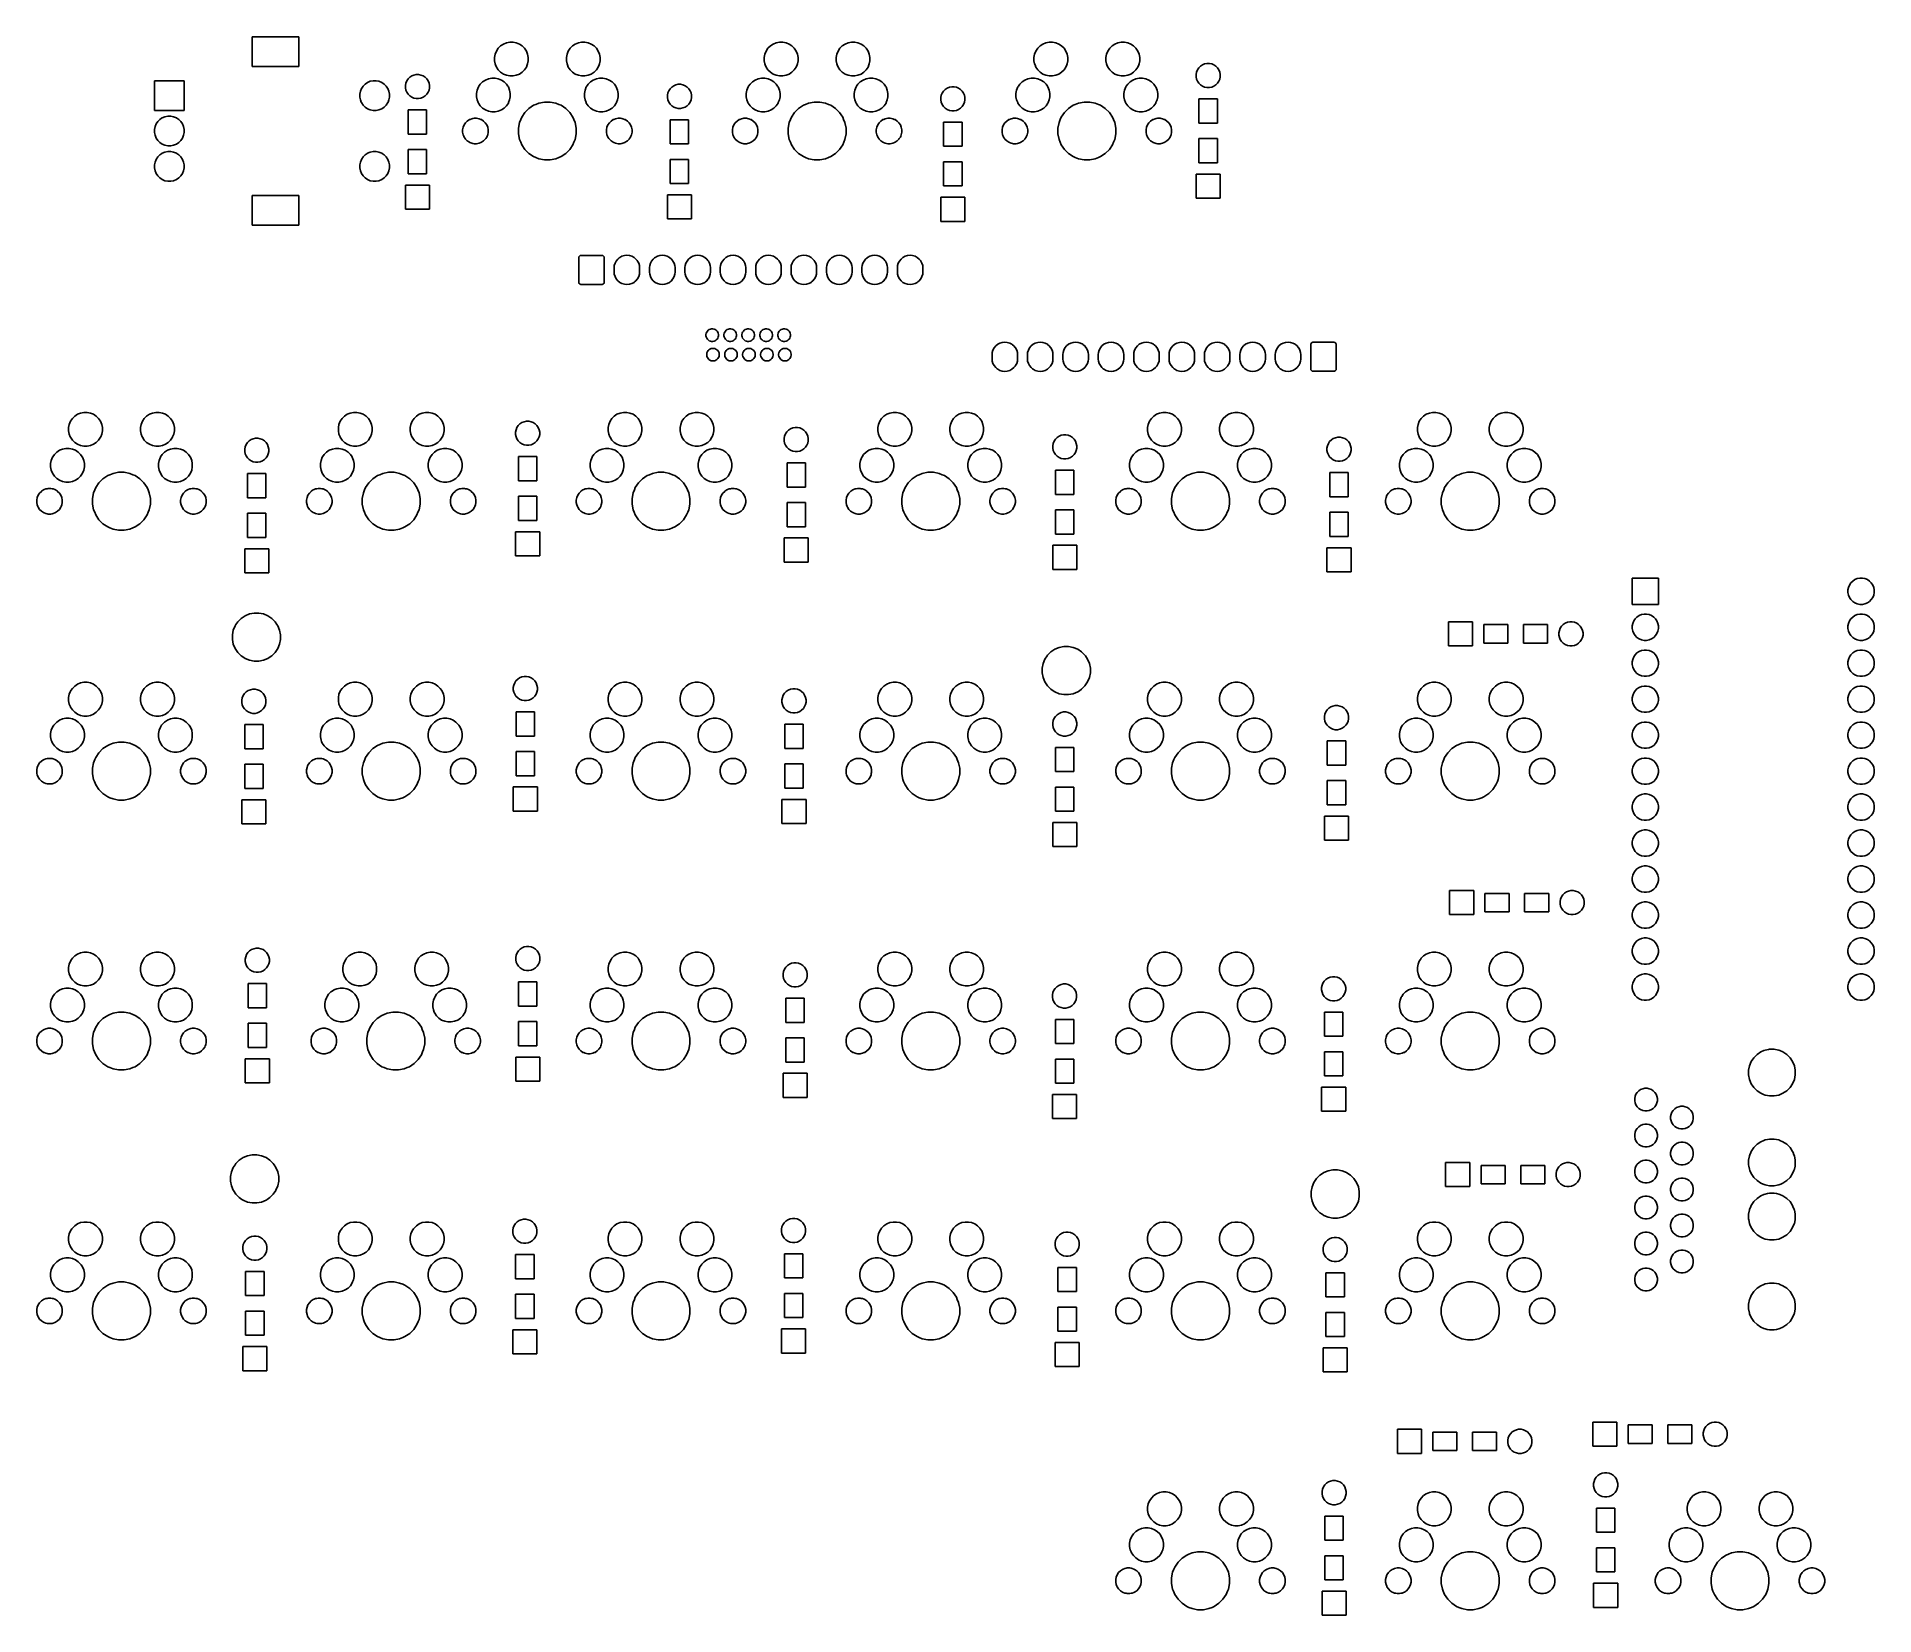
# Model space of a CAD drawing. Extents: x 1.08 to 6.19, y -5.35 to -0.96.
import ezdxf

# ---------------------------------------------------------------- set-up
doc = ezdxf.new("R2010")
doc.units = 0
doc.header["$MEASUREMENT"] = 0
doc.layers.add('BLACK', color=7, linetype='CONTINUOUS')

msp = doc.modelspace()

# ---------------------------------------------------------------- linework, layer by layer
at = {"layer": 'BLACK', "linetype": 'CONTINUOUS'}
for p, q in [((1.67585, -1.04187), (1.67585, -0.95911)), ((1.67585, -0.95911), (1.80585, -0.95911)), ((1.80585, -0.95911), (1.80585, -1.04187)), ((2.34955, -1.01633), (2.35135, -1.00725)), ((2.34955, -1.02559), (2.34955, -1.01633)), ((2.35135, -1.00725), (2.3549, -0.9987)), ((2.3549, -0.9987), (2.36004, -0.991)), ((2.36004, -0.991), (2.36659, -0.98445)), ((2.36659, -0.98445), (2.37429, -0.97931)), ((2.37429, -0.97931), (2.38284, -0.97576)), ((2.37429, -0.97931), (2.37429, -0.97931)), ((2.38284, -0.97576), (2.39193, -0.97396)), ((2.39193, -0.97396), (2.40119, -0.97396)), ((2.40119, -0.97396), (2.41027, -0.97576)), ((2.41027, -0.97576), (2.41882, -0.97931)), ((2.41882, -0.97931), (2.41882, -0.97931)), ((2.41882, -0.97931), (2.42652, -0.98445)), ((2.42652, -0.98445), (2.43307, -0.991)), ((2.43307, -0.991), (2.43821, -0.9987)), ((2.43821, -0.9987), (2.44176, -1.00725)), ((2.44176, -1.00725), (2.44356, -1.01633)), ((2.44356, -1.01633), (2.44356, -1.02559)), ((2.54955, -1.01633), (2.55135, -1.00725)), ((2.54955, -1.02559), (2.54955, -1.01633)), ((2.55135, -1.00725), (2.5549, -0.9987)), ((2.5549, -0.9987), (2.56004, -0.991)), ((2.56004, -0.991), (2.56659, -0.98445)), ((2.56659, -0.98445), (2.57429, -0.97931)), ((2.57429, -0.97931), (2.58284, -0.97576)), ((2.57429, -0.97931), (2.57429, -0.97931)), ((2.58284, -0.97576), (2.59193, -0.97396)), ((2.59193, -0.97396), (2.60119, -0.97396)), ((2.60119, -0.97396), (2.61027, -0.97576)), ((2.61027, -0.97576), (2.61882, -0.97931)), ((2.61882, -0.97931), (2.61882, -0.97931)), ((2.61882, -0.97931), (2.62652, -0.98445)), ((2.62652, -0.98445), (2.63307, -0.991)), ((2.63307, -0.991), (2.63821, -0.9987)), ((2.63821, -0.9987), (2.64176, -1.00725)), ((2.64176, -1.00725), (2.64356, -1.01633)), ((2.64356, -1.01633), (2.64356, -1.02559)), ((3.09955, -1.01633), (3.10135, -1.00725)), ((3.09955, -1.02559), (3.09955, -1.01633)), ((3.10135, -1.00725), (3.1049, -0.9987)), ((3.1049, -0.9987), (3.11004, -0.991)), ((3.11004, -0.991), (3.11659, -0.98445)), ((3.11659, -0.98445), (3.12429, -0.97931)), ((3.12429, -0.97931), (3.13284, -0.97576)), ((3.12429, -0.97931), (3.12429, -0.97931)), ((3.13284, -0.97576), (3.14193, -0.97396)), ((3.14193, -0.97396), (3.15119, -0.97396)), ((3.15119, -0.97396), (3.16027, -0.97576)), ((3.16027, -0.97576), (3.16882, -0.97931)), ((3.16882, -0.97931), (3.16882, -0.97931)), ((3.16882, -0.97931), (3.17652, -0.98445)), ((3.17652, -0.98445), (3.18307, -0.991)), ((3.18307, -0.991), (3.18821, -0.9987)), ((3.18821, -0.9987), (3.19176, -1.00725)), ((3.19176, -1.00725), (3.19356, -1.01633)), ((3.19356, -1.01633), (3.19356, -1.02559)), ((3.29955, -1.01633), (3.30135, -1.00725)), ((3.29955, -1.02559), (3.29955, -1.01633)), ((3.30135, -1.00725), (3.3049, -0.9987)), ((3.3049, -0.9987), (3.31004, -0.991)), ((3.31004, -0.991), (3.31659, -0.98445)), ((3.31659, -0.98445), (3.32429, -0.97931)), ((3.32429, -0.97931), (3.33284, -0.97576)), ((3.32429, -0.97931), (3.32429, -0.97931)), ((3.33284, -0.97576), (3.34193, -0.97396)), ((3.34193, -0.97396), (3.35119, -0.97396)), ((3.35119, -0.97396), (3.36027, -0.97576)), ((3.36027, -0.97576), (3.36882, -0.97931)), ((3.36882, -0.97931), (3.36882, -0.97931)), ((3.36882, -0.97931), (3.37652, -0.98445)), ((3.37652, -0.98445), (3.38307, -0.991)), ((3.38307, -0.991), (3.38821, -0.9987)), ((3.38821, -0.9987), (3.39176, -1.00725)), ((3.39176, -1.00725), (3.39356, -1.01633)), ((3.39356, -1.01633), (3.39356, -1.02559)), ((3.84955, -1.01633), (3.85135, -1.00725)), ((3.84955, -1.02559), (3.84955, -1.01633)), ((3.85135, -1.00725), (3.8549, -0.9987)), ((3.8549, -0.9987), (3.86004, -0.991)), ((3.86004, -0.991), (3.86659, -0.98445)), ((3.86659, -0.98445), (3.87429, -0.97931)), ((3.87429, -0.97931), (3.88284, -0.97576)), ((3.87429, -0.97931), (3.87429, -0.97931)), ((3.88284, -0.97576), (3.89193, -0.97396)), ((3.89193, -0.97396), (3.90119, -0.97396)), ((3.90119, -0.97396), (3.91027, -0.97576)), ((3.91027, -0.97576), (3.91882, -0.97931)), ((3.91882, -0.97931), (3.91882, -0.97931)), ((3.91882, -0.97931), (3.92652, -0.98445)), ((3.92652, -0.98445), (3.93307, -0.991)), ((3.93307, -0.991), (3.93821, -0.9987)), ((3.93821, -0.9987), (3.94176, -1.00725)), ((3.94176, -1.00725), (3.94356, -1.01633)), ((3.94356, -1.01633), (3.94356, -1.02559)), ((4.04955, -1.01633), (4.05135, -1.00725)), ((4.04955, -1.02559), (4.04955, -1.01633)), ((4.05135, -1.00725), (4.0549, -0.9987)), ((4.0549, -0.9987), (4.06004, -0.991)), ((4.06004, -0.991), (4.06659, -0.98445)), ((4.06659, -0.98445), (4.07429, -0.97931)), ((4.07429, -0.97931), (4.08284, -0.97576)), ((4.07429, -0.97931), (4.07429, -0.97931)), ((4.08284, -0.97576), (4.09193, -0.97396)), ((4.09193, -0.97396), (4.10119, -0.97396)), ((4.10119, -0.97396), (4.11027, -0.97576)), ((4.11027, -0.97576), (4.11882, -0.97931)), ((4.11882, -0.97931), (4.11882, -0.97931)), ((4.11882, -0.97931), (4.12652, -0.98445)), ((4.12652, -0.98445), (4.13307, -0.991)), ((4.13307, -0.991), (4.13821, -0.9987)), ((4.13821, -0.9987), (4.14176, -1.00725)), ((4.14176, -1.00725), (4.14356, -1.01633)), ((4.14356, -1.01633), (4.14356, -1.02559)), ((1.80585, -1.04187), (1.67585, -1.04187)), ((2.10941, -1.07628), (2.11408, -1.07161)), ((2.11408, -1.07161), (2.11956, -1.06795)), ((2.11956, -1.06795), (2.12566, -1.06542)), ((2.12566, -1.06542), (2.13213, -1.06413)), ((2.13213, -1.06413), (2.13873, -1.06413)), ((2.13873, -1.06413), (2.14521, -1.06542)), ((2.14521, -1.06542), (2.1513, -1.06795)), ((2.1513, -1.06795), (2.15679, -1.07161)), ((2.15679, -1.07161), (2.16146, -1.07628)), ((2.35135, -1.03468), (2.34955, -1.02559)), ((2.35241, -1.03724), (2.35135, -1.03468)), ((2.3549, -1.04323), (2.35241, -1.03724)), ((2.36004, -1.05093), (2.3549, -1.04323)), ((2.36659, -1.05748), (2.36004, -1.05093)), ((2.37429, -1.06262), (2.36659, -1.05748)), ((2.38284, -1.06617), (2.37429, -1.06262)), ((2.37429, -1.06262), (2.37429, -1.06262)), ((2.37429, -1.06262), (2.37429, -1.06262)), ((2.39193, -1.06797), (2.38284, -1.06617)), ((2.40119, -1.06797), (2.39193, -1.06797)), ((2.41027, -1.06617), (2.40119, -1.06797)), ((2.41882, -1.06262), (2.41027, -1.06617)), ((2.42652, -1.05748), (2.41882, -1.06262)), ((2.41882, -1.06262), (2.41882, -1.06262)), ((2.41882, -1.06262), (2.41882, -1.06262)), ((2.43307, -1.05093), (2.42652, -1.05748)), ((2.43821, -1.04323), (2.43307, -1.05093)), ((2.4407, -1.03724), (2.43821, -1.04323)), ((2.44176, -1.03468), (2.4407, -1.03724)), ((2.44356, -1.02559), (2.44176, -1.03468)), ((2.55135, -1.03468), (2.54955, -1.02559)), ((2.55241, -1.03724), (2.55135, -1.03468)), ((2.5549, -1.04323), (2.55241, -1.03724)), ((2.56004, -1.05093), (2.5549, -1.04323)), ((2.56659, -1.05748), (2.56004, -1.05093)), ((2.57429, -1.06262), (2.56659, -1.05748)), ((2.58284, -1.06617), (2.57429, -1.06262)), ((2.57429, -1.06262), (2.57429, -1.06262)), ((2.57429, -1.06262), (2.57429, -1.06262)), ((2.59193, -1.06797), (2.58284, -1.06617)), ((2.60119, -1.06797), (2.59193, -1.06797)), ((2.61027, -1.06617), (2.60119, -1.06797)), ((2.61882, -1.06262), (2.61027, -1.06617)), ((2.62652, -1.05748), (2.61882, -1.06262)), ((2.61882, -1.06262), (2.61882, -1.06262)), ((2.61882, -1.06262), (2.61882, -1.06262)), ((2.63307, -1.05093), (2.62652, -1.05748)), ((2.63821, -1.04323), (2.63307, -1.05093)), ((2.6407, -1.03724), (2.63821, -1.04323)), ((2.64176, -1.03468), (2.6407, -1.03724)), ((2.64356, -1.02559), (2.64176, -1.03468)), ((3.10135, -1.03468), (3.09955, -1.02559)), ((3.10241, -1.03724), (3.10135, -1.03468)), ((3.1049, -1.04323), (3.10241, -1.03724)), ((3.11004, -1.05093), (3.1049, -1.04323)), ((3.11659, -1.05748), (3.11004, -1.05093)), ((3.12429, -1.06262), (3.11659, -1.05748)), ((3.13284, -1.06617), (3.12429, -1.06262)), ((3.12429, -1.06262), (3.12429, -1.06262)), ((3.12429, -1.06262), (3.12429, -1.06262)), ((3.14193, -1.06797), (3.13284, -1.06617)), ((3.15119, -1.06797), (3.14193, -1.06797)), ((3.16027, -1.06617), (3.15119, -1.06797)), ((3.16882, -1.06262), (3.16027, -1.06617)), ((3.17652, -1.05748), (3.16882, -1.06262)), ((3.16882, -1.06262), (3.16882, -1.06262)), ((3.16882, -1.06262), (3.16882, -1.06262)), ((3.18307, -1.05093), (3.17652, -1.05748)), ((3.18821, -1.04323), (3.18307, -1.05093)), ((3.1907, -1.03724), (3.18821, -1.04323)), ((3.19176, -1.03468), (3.1907, -1.03724)), ((3.19356, -1.02559), (3.19176, -1.03468)), ((3.30135, -1.03468), (3.29955, -1.02559)), ((3.30241, -1.03724), (3.30135, -1.03468)), ((3.3049, -1.04323), (3.30241, -1.03724)), ((3.31004, -1.05093), (3.3049, -1.04323)), ((3.31659, -1.05748), (3.31004, -1.05093)), ((3.32429, -1.06262), (3.31659, -1.05748)), ((3.33284, -1.06617), (3.32429, -1.06262)), ((3.32429, -1.06262), (3.32429, -1.06262)), ((3.32429, -1.06262), (3.32429, -1.06262)), ((3.34193, -1.06797), (3.33284, -1.06617)), ((3.35119, -1.06797), (3.34193, -1.06797)), ((3.36027, -1.06617), (3.35119, -1.06797)), ((3.36882, -1.06262), (3.36027, -1.06617)), ((3.37652, -1.05748), (3.36882, -1.06262)), ((3.36882, -1.06262), (3.36882, -1.06262)), ((3.36882, -1.06262), (3.36882, -1.06262)), ((3.38307, -1.05093), (3.37652, -1.05748)), ((3.38821, -1.04323), (3.38307, -1.05093)), ((3.3907, -1.03724), (3.38821, -1.04323)), ((3.39176, -1.03468), (3.3907, -1.03724)), ((3.39356, -1.02559), (3.39176, -1.03468)), ((3.85135, -1.03468), (3.84955, -1.02559)), ((3.85241, -1.03724), (3.85135, -1.03468)), ((3.8549, -1.04323), (3.85241, -1.03724)), ((3.86004, -1.05093), (3.8549, -1.04323)), ((3.86659, -1.05748), (3.86004, -1.05093)), ((3.87429, -1.06262), (3.86659, -1.05748)), ((3.88284, -1.06617), (3.87429, -1.06262)), ((3.87429, -1.06262), (3.87429, -1.06262)), ((3.87429, -1.06262), (3.87429, -1.06262)), ((3.89193, -1.06797), (3.88284, -1.06617)), ((3.90119, -1.06797), (3.89193, -1.06797)), ((3.91027, -1.06617), (3.90119, -1.06797)), ((3.91882, -1.06262), (3.91027, -1.06617)), ((3.92652, -1.05748), (3.91882, -1.06262)), ((3.91882, -1.06262), (3.91882, -1.06262)), ((3.91882, -1.06262), (3.91882, -1.06262)), ((3.93307, -1.05093), (3.92652, -1.05748)), ((3.93821, -1.04323), (3.93307, -1.05093)), ((3.9407, -1.03724), (3.93821, -1.04323)), ((3.94176, -1.03468), (3.9407, -1.03724)), ((3.94356, -1.02559), (3.94176, -1.03468)), ((4.05135, -1.03468), (4.04955, -1.02559)), ((4.05241, -1.03724), (4.05135, -1.03468)), ((4.0549, -1.04323), (4.05241, -1.03724)), ((4.06004, -1.05093), (4.0549, -1.04323)), ((4.06659, -1.05748), (4.06004, -1.05093)), ((4.07429, -1.06262), (4.06659, -1.05748)), ((4.08284, -1.06617), (4.07429, -1.06262)), ((4.07429, -1.06262), (4.07429, -1.06262)), ((4.07429, -1.06262), (4.07429, -1.06262)), ((4.09193, -1.06797), (4.08284, -1.06617)), ((4.10119, -1.06797), (4.09193, -1.06797)), ((4.11027, -1.06617), (4.10119, -1.06797)), ((4.11882, -1.06262), (4.11027, -1.06617)), ((4.12652, -1.05748), (4.11882, -1.06262)), ((4.11882, -1.06262), (4.11882, -1.06262)), ((4.11882, -1.06262), (4.11882, -1.06262)), ((4.13307, -1.05093), (4.12652, -1.05748)), ((4.13821, -1.04323), (4.13307, -1.05093)), ((4.1407, -1.03724), (4.13821, -1.04323)), ((4.14176, -1.03468), (4.1407, -1.03724)), ((4.14356, -1.02559), (4.14176, -1.03468)), ((4.30035, -1.06363), (4.30164, -1.05716)), ((4.30035, -1.07023), (4.30035, -1.06363)), ((4.30164, -1.0767), (4.30035, -1.07023)), ((4.30164, -1.05716), (4.30417, -1.05106)), ((4.30417, -1.05106), (4.30783, -1.04557)), ((4.30783, -1.04557), (4.3125, -1.0409)), ((4.3125, -1.0409), (4.31799, -1.03724)), ((4.31799, -1.03724), (4.32409, -1.03471)), ((4.32409, -1.03471), (4.33056, -1.03343)), ((4.33056, -1.03343), (4.33716, -1.03343)), ((4.33716, -1.03343), (4.34363, -1.03471)), ((4.34363, -1.03471), (4.34973, -1.03724)), ((4.34973, -1.03724), (4.35522, -1.0409)), ((4.35522, -1.0409), (4.35988, -1.04557)), ((4.35988, -1.04557), (4.36355, -1.05106)), ((4.36355, -1.05106), (4.36607, -1.05716)), ((4.36607, -1.05716), (4.36736, -1.06363)), ((4.36736, -1.07023), (4.36607, -1.0767)), ((4.36736, -1.06363), (4.36736, -1.07023)), ((1.40419, -1.16392), (1.40419, -1.08116)), ((1.40419, -1.08116), (1.48695, -1.08116)), ((1.48695, -1.08116), (1.48695, -1.16392)), ((1.97506, -1.11846), (1.97665, -1.11047)), ((1.97506, -1.12661), (1.97506, -1.11846)), ((1.97665, -1.11047), (1.97977, -1.10294)), ((1.97977, -1.10294), (1.98053, -1.10181)), ((1.98053, -1.10181), (1.9843, -1.09616)), ((1.9843, -1.09616), (1.99006, -1.0904)), ((1.99006, -1.0904), (1.99684, -1.08587)), ((1.99684, -1.08587), (2.00437, -1.08275)), ((1.99684, -1.08587), (1.99684, -1.08587)), ((2.00437, -1.08275), (2.01236, -1.08116)), ((2.01236, -1.08116), (2.02051, -1.08116)), ((2.02051, -1.08116), (2.02851, -1.08275)), ((2.02851, -1.08275), (2.03604, -1.08587)), ((2.03604, -1.08587), (2.03604, -1.08587)), ((2.03604, -1.08587), (2.04281, -1.0904)), ((2.04281, -1.0904), (2.04858, -1.09616)), ((2.04858, -1.09616), (2.05235, -1.10181)), ((2.05235, -1.10181), (2.05311, -1.10294)), ((2.05311, -1.10294), (2.05622, -1.11047)), ((2.05622, -1.11047), (2.05781, -1.11846)), ((2.05781, -1.11846), (2.05781, -1.12661)), ((2.10193, -1.09434), (2.10322, -1.08787)), ((2.10193, -1.10094), (2.10193, -1.09434)), ((2.10322, -1.10741), (2.10193, -1.10094)), ((2.10322, -1.08787), (2.10574, -1.08177)), ((2.10574, -1.11351), (2.10322, -1.10741)), ((2.10574, -1.08177), (2.10941, -1.07628)), ((2.10941, -1.119), (2.10574, -1.11351)), ((2.11408, -1.12366), (2.10941, -1.119)), ((2.11956, -1.12733), (2.11408, -1.12366)), ((2.15679, -1.12366), (2.1513, -1.12733)), ((2.16146, -1.119), (2.15679, -1.12366)), ((2.16146, -1.07628), (2.16512, -1.08177)), ((2.16512, -1.11351), (2.16146, -1.119)), ((2.16512, -1.08177), (2.16765, -1.08787)), ((2.16765, -1.10741), (2.16512, -1.11351)), ((2.16765, -1.08787), (2.16894, -1.09434)), ((2.16894, -1.10094), (2.16765, -1.10741)), ((2.16894, -1.09434), (2.16894, -1.10094)), ((2.29955, -1.11633), (2.30135, -1.10725)), ((2.29955, -1.12559), (2.29955, -1.11633)), ((2.30135, -1.10725), (2.3049, -1.0987)), ((2.3049, -1.0987), (2.30629, -1.09662)), ((2.30629, -1.09662), (2.31004, -1.091)), ((2.31004, -1.091), (2.31659, -1.08445)), ((2.31659, -1.08445), (2.32429, -1.07931)), ((2.32429, -1.07931), (2.33284, -1.07576)), ((2.32429, -1.07931), (2.32429, -1.07931)), ((2.33284, -1.07576), (2.34193, -1.07396)), ((2.34193, -1.07396), (2.35119, -1.07396)), ((2.35119, -1.07396), (2.36027, -1.07576)), ((2.36027, -1.07576), (2.36882, -1.07931)), ((2.36882, -1.07931), (2.36882, -1.07931)), ((2.36882, -1.07931), (2.37652, -1.08445)), ((2.37652, -1.08445), (2.38307, -1.091)), ((2.38307, -1.091), (2.38682, -1.09662)), ((2.38682, -1.09662), (2.38821, -1.0987)), ((2.38821, -1.0987), (2.39176, -1.10725)), ((2.39176, -1.10725), (2.39356, -1.11633)), ((2.39356, -1.11633), (2.39356, -1.12559)), ((2.59955, -1.11633), (2.60135, -1.10725)), ((2.59955, -1.12559), (2.59955, -1.11633)), ((2.60135, -1.10725), (2.6049, -1.0987)), ((2.6049, -1.0987), (2.60629, -1.09662)), ((2.60629, -1.09662), (2.61004, -1.091)), ((2.61004, -1.091), (2.61659, -1.08445)), ((2.61659, -1.08445), (2.62429, -1.07931)), ((2.62429, -1.07931), (2.63284, -1.07576)), ((2.62429, -1.07931), (2.62429, -1.07931)), ((2.63284, -1.07576), (2.64193, -1.07396)), ((2.64193, -1.07396), (2.65119, -1.07396)), ((2.65119, -1.07396), (2.66027, -1.07576)), ((2.66027, -1.07576), (2.66882, -1.07931)), ((2.66882, -1.07931), (2.66882, -1.07931)), ((2.66882, -1.07931), (2.67652, -1.08445)), ((2.67652, -1.08445), (2.68307, -1.091)), ((2.68307, -1.091), (2.68682, -1.09662)), ((2.68682, -1.09662), (2.68821, -1.0987)), ((2.68821, -1.0987), (2.69176, -1.10725)), ((2.69176, -1.10725), (2.69356, -1.11633)), ((2.69356, -1.11633), (2.69356, -1.12559)), ((2.83028, -1.1215), (2.83156, -1.11503)), ((2.83028, -1.1281), (2.83028, -1.1215)), ((2.83156, -1.11503), (2.83409, -1.10893)), ((2.83409, -1.10893), (2.83776, -1.10345)), ((2.83776, -1.10345), (2.84242, -1.09878)), ((2.84242, -1.09878), (2.84791, -1.09511)), ((2.84791, -1.09511), (2.85401, -1.09259)), ((2.85401, -1.09259), (2.86048, -1.0913)), ((2.86048, -1.0913), (2.86708, -1.0913)), ((2.86708, -1.0913), (2.87355, -1.09259)), ((2.87355, -1.09259), (2.87965, -1.09511)), ((2.87965, -1.09511), (2.88514, -1.09878)), ((2.88514, -1.09878), (2.8898, -1.10345)), ((2.8898, -1.10345), (2.89347, -1.10893)), ((2.89347, -1.10893), (2.896, -1.11503)), ((2.896, -1.11503), (2.89728, -1.1215)), ((2.89728, -1.1215), (2.89728, -1.1281)), ((3.04955, -1.11633), (3.05135, -1.10725)), ((3.04955, -1.12559), (3.04955, -1.11633)), ((3.05135, -1.10725), (3.0549, -1.0987)), ((3.0549, -1.0987), (3.05629, -1.09662)), ((3.05629, -1.09662), (3.06004, -1.091)), ((3.06004, -1.091), (3.06659, -1.08445)), ((3.06659, -1.08445), (3.07429, -1.07931)), ((3.07429, -1.07931), (3.08284, -1.07576)), ((3.07429, -1.07931), (3.07429, -1.07931)), ((3.08284, -1.07576), (3.09193, -1.07396)), ((3.09193, -1.07396), (3.10119, -1.07396)), ((3.10119, -1.07396), (3.11027, -1.07576)), ((3.11027, -1.07576), (3.11882, -1.07931)), ((3.11882, -1.07931), (3.11882, -1.07931)), ((3.11882, -1.07931), (3.12652, -1.08445)), ((3.12652, -1.08445), (3.13307, -1.091)), ((3.13307, -1.091), (3.13682, -1.09662)), ((3.13682, -1.09662), (3.13821, -1.0987)), ((3.13821, -1.0987), (3.14176, -1.10725)), ((3.14176, -1.10725), (3.14356, -1.11633)), ((3.14356, -1.11633), (3.14356, -1.12559)), ((3.34955, -1.11633), (3.35135, -1.10725)), ((3.34955, -1.12559), (3.34955, -1.11633)), ((3.35135, -1.10725), (3.3549, -1.0987)), ((3.3549, -1.0987), (3.35629, -1.09662)), ((3.35629, -1.09662), (3.36004, -1.091)), ((3.36004, -1.091), (3.36659, -1.08445)), ((3.36659, -1.08445), (3.37429, -1.07931)), ((3.37429, -1.07931), (3.38284, -1.07576)), ((3.37429, -1.07931), (3.37429, -1.07931)), ((3.38284, -1.07576), (3.39193, -1.07396)), ((3.39193, -1.07396), (3.40119, -1.07396)), ((3.40119, -1.07396), (3.41027, -1.07576)), ((3.41027, -1.07576), (3.41882, -1.07931)), ((3.41882, -1.07931), (3.41882, -1.07931)), ((3.41882, -1.07931), (3.42652, -1.08445)), ((3.42652, -1.08445), (3.43307, -1.091)), ((3.43307, -1.091), (3.43682, -1.09662)), ((3.43682, -1.09662), (3.43821, -1.0987)), ((3.43821, -1.0987), (3.44176, -1.10725)), ((3.44176, -1.10725), (3.44356, -1.11633)), ((3.44356, -1.11633), (3.44356, -1.12559)), ((3.59051, -1.1282), (3.5918, -1.12172)), ((3.5918, -1.12172), (3.59432, -1.11563)), ((3.59432, -1.11563), (3.59799, -1.11014)), ((3.59799, -1.11014), (3.60266, -1.10547)), ((3.60266, -1.10547), (3.60815, -1.10181)), ((3.60815, -1.10181), (3.61424, -1.09928)), ((3.61424, -1.09928), (3.62072, -1.09799)), ((3.62072, -1.09799), (3.62732, -1.09799)), ((3.62732, -1.09799), (3.63379, -1.09928)), ((3.63379, -1.09928), (3.63989, -1.10181)), ((3.63989, -1.10181), (3.64537, -1.10547)), ((3.64537, -1.10547), (3.65004, -1.11014)), ((3.65004, -1.11014), (3.65371, -1.11563)), ((3.65371, -1.11563), (3.65623, -1.12172)), ((3.65623, -1.12172), (3.65752, -1.1282)), ((3.79955, -1.11633), (3.80135, -1.10725)), ((3.79955, -1.12559), (3.79955, -1.11633)), ((3.80135, -1.10725), (3.8049, -1.0987)), ((3.8049, -1.0987), (3.80629, -1.09662)), ((3.80629, -1.09662), (3.81004, -1.091)), ((3.81004, -1.091), (3.81659, -1.08445)), ((3.81659, -1.08445), (3.82429, -1.07931)), ((3.82429, -1.07931), (3.83284, -1.07576)), ((3.82429, -1.07931), (3.82429, -1.07931)), ((3.83284, -1.07576), (3.84193, -1.07396)), ((3.84193, -1.07396), (3.85119, -1.07396)), ((3.85119, -1.07396), (3.86027, -1.07576)), ((3.86027, -1.07576), (3.86882, -1.07931)), ((3.86882, -1.07931), (3.86882, -1.07931)), ((3.86882, -1.07931), (3.87652, -1.08445)), ((3.87652, -1.08445), (3.88307, -1.091)), ((3.88307, -1.091), (3.88682, -1.09662)), ((3.88682, -1.09662), (3.88821, -1.0987)), ((3.88821, -1.0987), (3.89176, -1.10725)), ((3.89176, -1.10725), (3.89356, -1.11633)), ((3.89356, -1.11633), (3.89356, -1.12559)), ((4.09955, -1.11633), (4.10135, -1.10725)), ((4.09955, -1.12559), (4.09955, -1.11633)), ((4.10135, -1.10725), (4.1049, -1.0987)), ((4.1049, -1.0987), (4.10629, -1.09662)), ((4.10629, -1.09662), (4.11004, -1.091)), ((4.11004, -1.091), (4.11659, -1.08445)), ((4.11659, -1.08445), (4.12429, -1.07931)), ((4.12429, -1.07931), (4.13284, -1.07576)), ((4.12429, -1.07931), (4.12429, -1.07931)), ((4.13284, -1.07576), (4.14193, -1.07396)), ((4.14193, -1.07396), (4.15119, -1.07396)), ((4.15119, -1.07396), (4.16027, -1.07576)), ((4.16027, -1.07576), (4.16882, -1.07931)), ((4.16882, -1.07931), (4.16882, -1.07931)), ((4.16882, -1.07931), (4.17652, -1.08445)), ((4.17652, -1.08445), (4.18307, -1.091)), ((4.18307, -1.091), (4.18682, -1.09662)), ((4.18682, -1.09662), (4.18821, -1.0987)), ((4.18821, -1.0987), (4.19176, -1.10725)), ((4.19176, -1.10725), (4.19356, -1.11633)), ((4.19356, -1.11633), (4.19356, -1.12559)), ((4.30417, -1.0828), (4.30164, -1.0767)), ((4.30783, -1.08829), (4.30417, -1.0828)), ((4.3125, -1.09295), (4.30783, -1.08829)), ((4.31799, -1.09662), (4.3125, -1.09295)), ((4.32409, -1.09915), (4.31799, -1.09662)), ((4.33056, -1.10043), (4.32409, -1.09915)), ((4.33716, -1.10043), (4.33056, -1.10043)), ((4.34363, -1.09915), (4.33716, -1.10043)), ((4.34973, -1.09662), (4.34363, -1.09915)), ((4.35522, -1.09295), (4.34973, -1.09662)), ((4.35988, -1.08829), (4.35522, -1.09295)), ((4.36355, -1.0828), (4.35988, -1.08829)), ((4.36607, -1.0767), (4.36355, -1.0828)), ((1.48695, -1.16392), (1.40419, -1.16392)), ((1.97665, -1.13461), (1.97506, -1.12661)), ((1.97916, -1.14067), (1.97665, -1.13461)), ((1.97977, -1.14214), (1.97916, -1.14067)), ((1.9843, -1.14892), (1.97977, -1.14214)), ((1.99006, -1.15468), (1.9843, -1.14892)), ((1.99684, -1.15921), (1.99006, -1.15468)), ((2.00437, -1.16233), (1.99684, -1.15921)), ((1.99684, -1.15921), (1.99684, -1.15921)), ((1.99684, -1.15921), (1.99684, -1.15921)), ((2.01236, -1.16392), (2.00437, -1.16233)), ((2.02051, -1.16392), (2.01236, -1.16392)), ((2.02851, -1.16233), (2.02051, -1.16392)), ((2.03604, -1.15921), (2.02851, -1.16233)), ((2.04281, -1.15468), (2.03604, -1.15921)), ((2.03604, -1.15921), (2.03604, -1.15921)), ((2.03604, -1.15921), (2.03604, -1.15921)), ((2.04858, -1.14892), (2.04281, -1.15468)), ((2.05311, -1.14214), (2.04858, -1.14892)), ((2.05371, -1.14067), (2.05311, -1.14214)), ((2.05622, -1.13461), (2.05371, -1.14067)), ((2.05781, -1.12661), (2.05622, -1.13461)), ((2.1098, -1.22957), (2.1098, -1.16256)), ((2.1098, -1.16256), (2.16106, -1.16256)), ((2.12566, -1.12985), (2.11956, -1.12733)), ((2.13213, -1.13114), (2.12566, -1.12985)), ((2.13873, -1.13114), (2.13213, -1.13114)), ((2.14521, -1.12985), (2.13873, -1.13114)), ((2.1513, -1.12733), (2.14521, -1.12985)), ((2.16106, -1.16256), (2.16106, -1.22957)), ((2.30135, -1.13468), (2.29955, -1.12559)), ((2.30444, -1.14214), (2.30135, -1.13468)), ((2.3049, -1.14323), (2.30444, -1.14214)), ((2.31004, -1.15093), (2.3049, -1.14323)), ((2.31659, -1.15748), (2.31004, -1.15093)), ((2.32429, -1.16262), (2.31659, -1.15748)), ((2.33284, -1.16617), (2.32429, -1.16262)), ((2.32429, -1.16262), (2.32429, -1.16262)), ((2.32429, -1.16262), (2.32429, -1.16262)), ((2.34193, -1.16797), (2.33284, -1.16617)), ((2.35119, -1.16797), (2.34193, -1.16797)), ((2.36027, -1.16617), (2.35119, -1.16797)), ((2.36882, -1.16262), (2.36027, -1.16617)), ((2.37652, -1.15748), (2.36882, -1.16262)), ((2.36882, -1.16262), (2.36882, -1.16262)), ((2.36882, -1.16262), (2.36882, -1.16262)), ((2.38307, -1.15093), (2.37652, -1.15748)), ((2.38821, -1.14323), (2.38307, -1.15093)), ((2.38867, -1.14214), (2.38821, -1.14323)), ((2.39176, -1.13468), (2.38867, -1.14214)), ((2.39356, -1.12559), (2.39176, -1.13468)), ((2.42521, -1.18283), (2.43402, -1.16964)), ((2.43402, -1.16964), (2.44523, -1.15843)), ((2.44523, -1.15843), (2.45842, -1.14962)), ((2.45842, -1.14962), (2.46449, -1.14711)), ((2.46449, -1.14711), (2.47307, -1.14355)), ((2.47307, -1.14355), (2.48863, -1.14046)), ((2.48863, -1.14046), (2.50448, -1.14046)), ((2.50448, -1.14046), (2.52004, -1.14355)), ((2.52004, -1.14355), (2.52862, -1.14711)), ((2.52862, -1.14711), (2.53469, -1.14962)), ((2.53469, -1.14962), (2.54788, -1.15843)), ((2.54788, -1.15843), (2.55909, -1.16964)), ((2.55909, -1.16964), (2.5679, -1.18283)), ((2.60135, -1.13468), (2.59955, -1.12559)), ((2.60444, -1.14214), (2.60135, -1.13468)), ((2.6049, -1.14323), (2.60444, -1.14214)), ((2.61004, -1.15093), (2.6049, -1.14323)), ((2.61659, -1.15748), (2.61004, -1.15093)), ((2.62429, -1.16262), (2.61659, -1.15748)), ((2.63284, -1.16617), (2.62429, -1.16262)), ((2.62429, -1.16262), (2.62429, -1.16262)), ((2.62429, -1.16262), (2.62429, -1.16262)), ((2.64193, -1.16797), (2.63284, -1.16617)), ((2.65119, -1.16797), (2.64193, -1.16797)), ((2.66027, -1.16617), (2.65119, -1.16797)), ((2.66882, -1.16262), (2.66027, -1.16617)), ((2.67652, -1.15748), (2.66882, -1.16262)), ((2.66882, -1.16262), (2.66882, -1.16262)), ((2.66882, -1.16262), (2.66882, -1.16262)), ((2.68307, -1.15093), (2.67652, -1.15748)), ((2.68821, -1.14323), (2.68307, -1.15093)), ((2.68867, -1.14214), (2.68821, -1.14323)), ((2.69176, -1.13468), (2.68867, -1.14214)), ((2.69356, -1.12559), (2.69176, -1.13468)), ((2.83156, -1.13458), (2.83028, -1.1281)), ((2.83409, -1.14067), (2.83156, -1.13458)), ((2.83776, -1.14616), (2.83409, -1.14067)), ((2.84242, -1.15083), (2.83776, -1.14616)), ((2.84791, -1.15449), (2.84242, -1.15083)), ((2.85401, -1.15702), (2.84791, -1.15449)), ((2.86048, -1.15831), (2.85401, -1.15702)), ((2.86708, -1.15831), (2.86048, -1.15831)), ((2.87355, -1.15702), (2.86708, -1.15831)), ((2.87965, -1.15449), (2.87355, -1.15702)), ((2.88514, -1.15083), (2.87965, -1.15449)), ((2.8898, -1.14616), (2.88514, -1.15083)), ((2.89347, -1.14067), (2.8898, -1.14616)), ((2.896, -1.13458), (2.89347, -1.14067)), ((2.89728, -1.1281), (2.896, -1.13458)), ((3.05135, -1.13468), (3.04955, -1.12559)), ((3.05444, -1.14214), (3.05135, -1.13468)), ((3.0549, -1.14323), (3.05444, -1.14214)), ((3.06004, -1.15093), (3.0549, -1.14323)), ((3.06659, -1.15748), (3.06004, -1.15093)), ((3.07429, -1.16262), (3.06659, -1.15748)), ((3.08284, -1.16617), (3.07429, -1.16262)), ((3.07429, -1.16262), (3.07429, -1.16262)), ((3.07429, -1.16262), (3.07429, -1.16262)), ((3.09193, -1.16797), (3.08284, -1.16617)), ((3.10119, -1.16797), (3.09193, -1.16797)), ((3.11027, -1.16617), (3.10119, -1.16797)), ((3.11882, -1.16262), (3.11027, -1.16617)), ((3.12652, -1.15748), (3.11882, -1.16262)), ((3.11882, -1.16262), (3.11882, -1.16262)), ((3.11882, -1.16262), (3.11882, -1.16262)), ((3.13307, -1.15093), (3.12652, -1.15748)), ((3.13821, -1.14323), (3.13307, -1.15093)), ((3.13867, -1.14214), (3.13821, -1.14323)), ((3.14176, -1.13468), (3.13867, -1.14214)), ((3.14356, -1.12559), (3.14176, -1.13468)), ((3.17521, -1.18283), (3.18402, -1.16964)), ((3.18402, -1.16964), (3.19523, -1.15843)), ((3.19523, -1.15843), (3.20842, -1.14962)), ((3.20842, -1.14962), (3.21449, -1.14711)), ((3.21449, -1.14711), (3.22307, -1.14355)), ((3.22307, -1.14355), (3.23863, -1.14046)), ((3.23863, -1.14046), (3.25448, -1.14046)), ((3.25448, -1.14046), (3.27004, -1.14355)), ((3.27004, -1.14355), (3.27862, -1.14711)), ((3.27862, -1.14711), (3.28469, -1.14962)), ((3.28469, -1.14962), (3.29788, -1.15843)), ((3.29788, -1.15843), (3.30909, -1.16964)), ((3.30909, -1.16964), (3.3179, -1.18283)), ((3.35135, -1.13468), (3.34955, -1.12559)), ((3.35444, -1.14214), (3.35135, -1.13468)), ((3.3549, -1.14323), (3.35444, -1.14214)), ((3.36004, -1.15093), (3.3549, -1.14323)), ((3.36659, -1.15748), (3.36004, -1.15093)), ((3.37429, -1.16262), (3.36659, -1.15748)), ((3.38284, -1.16617), (3.37429, -1.16262)), ((3.37429, -1.16262), (3.37429, -1.16262)), ((3.37429, -1.16262), (3.37429, -1.16262)), ((3.39193, -1.16797), (3.38284, -1.16617)), ((3.40119, -1.16797), (3.39193, -1.16797)), ((3.41027, -1.16617), (3.40119, -1.16797)), ((3.41882, -1.16262), (3.41027, -1.16617)), ((3.42652, -1.15748), (3.41882, -1.16262)), ((3.41882, -1.16262), (3.41882, -1.16262)), ((3.41882, -1.16262), (3.41882, -1.16262)), ((3.43307, -1.15093), (3.42652, -1.15748)), ((3.43821, -1.14323), (3.43307, -1.15093)), ((3.43867, -1.14214), (3.43821, -1.14323)), ((3.44176, -1.13468), (3.43867, -1.14214)), ((3.44356, -1.12559), (3.44176, -1.13468)), ((3.59051, -1.1348), (3.59051, -1.1282)), ((3.5918, -1.14127), (3.59051, -1.1348)), ((3.59432, -1.14737), (3.5918, -1.14127)), ((3.59799, -1.15285), (3.59432, -1.14737)), ((3.60266, -1.15752), (3.59799, -1.15285)), ((3.60815, -1.16119), (3.60266, -1.15752)), ((3.61424, -1.16371), (3.60815, -1.16119)), ((3.62072, -1.165), (3.61424, -1.16371)), ((3.62732, -1.165), (3.62072, -1.165)), ((3.63379, -1.16371), (3.62732, -1.165)), ((3.63989, -1.16119), (3.63379, -1.16371)), ((3.64537, -1.15752), (3.63989, -1.16119)), ((3.65004, -1.15285), (3.64537, -1.15752)), ((3.65371, -1.14737), (3.65004, -1.15285)), ((3.65623, -1.14127), (3.65371, -1.14737)), ((3.65752, -1.1348), (3.65623, -1.14127)), ((3.65752, -1.1282), (3.65752, -1.1348)), ((3.80135, -1.13468), (3.79955, -1.12559)), ((3.80444, -1.14214), (3.80135, -1.13468)), ((3.8049, -1.14323), (3.80444, -1.14214)), ((3.81004, -1.15093), (3.8049, -1.14323)), ((3.81659, -1.15748), (3.81004, -1.15093)), ((3.82429, -1.16262), (3.81659, -1.15748)), ((3.83284, -1.16617), (3.82429, -1.16262)), ((3.82429, -1.16262), (3.82429, -1.16262)), ((3.82429, -1.16262), (3.82429, -1.16262)), ((3.84193, -1.16797), (3.83284, -1.16617)), ((3.85119, -1.16797), (3.84193, -1.16797)), ((3.86027, -1.16617), (3.85119, -1.16797)), ((3.86882, -1.16262), (3.86027, -1.16617)), ((3.87652, -1.15748), (3.86882, -1.16262)), ((3.86882, -1.16262), (3.86882, -1.16262)), ((3.86882, -1.16262), (3.86882, -1.16262)), ((3.88307, -1.15093), (3.87652, -1.15748)), ((3.88821, -1.14323), (3.88307, -1.15093)), ((3.88867, -1.14214), (3.88821, -1.14323)), ((3.89176, -1.13468), (3.88867, -1.14214)), ((3.89356, -1.12559), (3.89176, -1.13468)), ((3.92521, -1.18283), (3.93402, -1.16964)), ((3.93402, -1.16964), (3.94523, -1.15843)), ((3.94523, -1.15843), (3.95842, -1.14962)), ((3.95842, -1.14962), (3.96449, -1.14711)), ((3.96449, -1.14711), (3.97307, -1.14355)), ((3.97307, -1.14355), (3.98863, -1.14046)), ((3.98863, -1.14046), (4.00448, -1.14046)), ((4.00448, -1.14046), (4.02004, -1.14355)), ((4.02004, -1.14355), (4.02862, -1.14711)), ((4.02862, -1.14711), (4.03469, -1.14962)), ((4.03469, -1.14962), (4.04788, -1.15843)), ((4.04788, -1.15843), (4.05909, -1.16964)), ((4.05909, -1.16964), (4.0679, -1.18283)), ((4.10135, -1.13468), (4.09955, -1.12559)), ((4.10444, -1.14214), (4.10135, -1.13468)), ((4.1049, -1.14323), (4.10444, -1.14214)), ((4.11004, -1.15093), (4.1049, -1.14323)), ((4.11659, -1.15748), (4.11004, -1.15093)), ((4.12429, -1.16262), (4.11659, -1.15748)), ((4.13284, -1.16617), (4.12429, -1.16262)), ((4.12429, -1.16262), (4.12429, -1.16262)), ((4.12429, -1.16262), (4.12429, -1.16262)), ((4.14193, -1.16797), (4.13284, -1.16617)), ((4.15119, -1.16797), (4.14193, -1.16797)), ((4.16027, -1.16617), (4.15119, -1.16797)), ((4.16882, -1.16262), (4.16027, -1.16617)), ((4.17652, -1.15748), (4.16882, -1.16262)), ((4.16882, -1.16262), (4.16882, -1.16262)), ((4.16882, -1.16262), (4.16882, -1.16262)), ((4.18307, -1.15093), (4.17652, -1.15748)), ((4.18821, -1.14323), (4.18307, -1.15093)), ((4.18867, -1.14214), (4.18821, -1.14323)), ((4.19176, -1.13468), (4.18867, -1.14214)), ((4.19356, -1.12559), (4.19176, -1.13468)), ((4.30823, -1.19886), (4.30823, -1.13185)), ((4.30823, -1.13185), (4.35949, -1.13185)), ((4.35949, -1.13185), (4.35949, -1.19886)), ((1.40419, -1.21689), (1.40578, -1.2089)), ((1.40419, -1.22504), (1.40419, -1.21689)), ((1.40578, -1.23303), (1.40419, -1.22504)), ((1.40578, -1.2089), (1.4089, -1.20136)), ((1.4089, -1.20136), (1.41343, -1.19459)), ((1.41343, -1.19459), (1.41919, -1.18882)), ((1.41919, -1.18882), (1.42423, -1.18546)), ((1.42423, -1.18546), (1.42597, -1.1843)), ((1.42597, -1.1843), (1.4335, -1.18118)), ((1.42597, -1.1843), (1.42597, -1.1843)), ((1.4335, -1.18118), (1.4415, -1.17959)), ((1.4415, -1.17959), (1.44965, -1.17959)), ((1.44965, -1.17959), (1.45764, -1.18118)), ((1.45764, -1.18118), (1.46517, -1.1843)), ((1.46517, -1.1843), (1.46517, -1.1843)), ((1.46517, -1.1843), (1.46691, -1.18546)), ((1.46691, -1.18546), (1.47195, -1.18882)), ((1.47195, -1.18882), (1.47771, -1.19459)), ((1.47771, -1.19459), (1.48224, -1.20136)), ((1.48224, -1.20136), (1.48536, -1.2089)), ((1.48536, -1.2089), (1.48695, -1.21689)), ((1.48695, -1.22504), (1.48536, -1.23303)), ((1.48695, -1.21689), (1.48695, -1.22504)), ((2.26105, -1.21747), (2.26241, -1.21061)), ((2.26105, -1.22446), (2.26105, -1.21747)), ((2.26241, -1.23132), (2.26105, -1.22446)), ((2.26241, -1.21061), (2.26509, -1.20415)), ((2.26509, -1.20415), (2.26897, -1.19833)), ((2.26509, -1.20415), (2.26509, -1.20415)), ((2.26897, -1.19833), (2.27392, -1.19338)), ((2.26897, -1.19833), (2.26897, -1.19833)), ((2.27392, -1.19338), (2.27396, -1.19336)), ((2.27396, -1.19336), (2.27974, -1.1895)), ((2.27974, -1.1895), (2.28189, -1.18861)), ((2.28189, -1.18861), (2.2862, -1.18682)), ((2.2862, -1.18682), (2.28963, -1.18614)), ((2.28963, -1.18614), (2.29306, -1.18546)), ((2.29306, -1.18546), (2.30005, -1.18546)), ((2.30005, -1.18546), (2.30348, -1.18614)), ((2.30348, -1.18614), (2.30691, -1.18682)), ((2.30691, -1.18682), (2.31122, -1.18861)), ((2.31122, -1.18861), (2.31337, -1.1895)), ((2.31337, -1.1895), (2.31915, -1.19336)), ((2.31915, -1.19336), (2.31919, -1.19338)), ((2.31919, -1.19338), (2.32414, -1.19833)), ((2.32414, -1.19833), (2.32414, -1.19833)), ((2.32414, -1.19833), (2.32802, -1.20415)), ((2.32802, -1.20415), (2.32802, -1.20415)), ((2.32802, -1.20415), (2.3307, -1.21061)), ((2.3307, -1.21061), (2.33206, -1.21747)), ((2.33206, -1.22446), (2.3307, -1.23132)), ((2.33206, -1.21747), (2.33206, -1.22446)), ((2.41605, -1.21304), (2.41914, -1.19748)), ((2.41605, -1.22889), (2.41605, -1.21304)), ((2.41914, -1.19748), (2.42273, -1.18882)), ((2.42273, -1.18882), (2.42521, -1.18283)), ((2.5679, -1.18283), (2.57038, -1.18882)), ((2.57038, -1.18882), (2.57397, -1.19748)), ((2.57397, -1.19748), (2.57706, -1.21304)), ((2.57706, -1.21304), (2.57706, -1.22889)), ((2.66105, -1.21747), (2.66241, -1.21061)), ((2.66105, -1.22446), (2.66105, -1.21747)), ((2.66241, -1.23132), (2.66105, -1.22446)), ((2.66241, -1.21061), (2.66509, -1.20415)), ((2.66509, -1.20415), (2.66897, -1.19833)), ((2.66509, -1.20415), (2.66509, -1.20415)), ((2.66897, -1.19833), (2.67392, -1.19338)), ((2.66897, -1.19833), (2.66897, -1.19833)), ((2.67392, -1.19338), (2.67396, -1.19336)), ((2.67396, -1.19336), (2.67974, -1.1895)), ((2.67974, -1.1895), (2.68189, -1.18861)), ((2.68189, -1.18861), (2.6862, -1.18682)), ((2.6862, -1.18682), (2.68963, -1.18614)), ((2.68963, -1.18614), (2.69306, -1.18546)), ((2.69306, -1.18546), (2.70005, -1.18546)), ((2.70005, -1.18546), (2.70348, -1.18614)), ((2.70348, -1.18614), (2.70691, -1.18682)), ((2.70691, -1.18682), (2.71122, -1.18861)), ((2.71122, -1.18861), (2.71337, -1.1895)), ((2.71337, -1.1895), (2.71915, -1.19336)), ((2.71915, -1.19336), (2.71919, -1.19338)), ((2.71919, -1.19338), (2.72414, -1.19833)), ((2.72414, -1.19833), (2.72414, -1.19833)), ((2.72414, -1.19833), (2.72802, -1.20415)), ((2.72802, -1.20415), (2.72802, -1.20415)), ((2.72802, -1.20415), (2.7307, -1.21061)), ((2.7307, -1.21061), (2.73206, -1.21747)), ((2.73206, -1.22446), (2.7307, -1.23132)), ((2.73206, -1.21747), (2.73206, -1.22446)), ((2.83815, -1.25673), (2.83815, -1.18972)), ((2.83815, -1.18972), (2.88941, -1.18972)), ((2.88941, -1.18972), (2.88941, -1.25673)), ((3.01105, -1.21747), (3.01241, -1.21061)), ((3.01105, -1.22446), (3.01105, -1.21747)), ((3.01241, -1.23132), (3.01105, -1.22446)), ((3.01241, -1.21061), (3.01509, -1.20415)), ((3.01509, -1.20415), (3.01897, -1.19833)), ((3.01509, -1.20415), (3.01509, -1.20415)), ((3.01897, -1.19833), (3.02392, -1.19338)), ((3.01897, -1.19833), (3.01897, -1.19833)), ((3.02392, -1.19338), (3.02396, -1.19336)), ((3.02396, -1.19336), (3.02974, -1.1895)), ((3.02974, -1.1895), (3.03189, -1.18861)), ((3.03189, -1.18861), (3.0362, -1.18682)), ((3.0362, -1.18682), (3.03963, -1.18614)), ((3.03963, -1.18614), (3.04306, -1.18546)), ((3.04306, -1.18546), (3.05005, -1.18546)), ((3.05005, -1.18546), (3.05348, -1.18614)), ((3.05348, -1.18614), (3.05691, -1.18682)), ((3.05691, -1.18682), (3.06122, -1.18861)), ((3.06122, -1.18861), (3.06337, -1.1895)), ((3.06337, -1.1895), (3.06915, -1.19336)), ((3.06915, -1.19336), (3.06919, -1.19338)), ((3.06919, -1.19338), (3.07414, -1.19833)), ((3.07414, -1.19833), (3.07414, -1.19833)), ((3.07414, -1.19833), (3.07802, -1.20415)), ((3.07802, -1.20415), (3.07802, -1.20415)), ((3.07802, -1.20415), (3.0807, -1.21061)), ((3.0807, -1.21061), (3.08206, -1.21747)), ((3.08206, -1.22446), (3.0807, -1.23132)), ((3.08206, -1.21747), (3.08206, -1.22446)), ((3.16605, -1.21304), (3.16914, -1.19748)), ((3.16605, -1.22889), (3.16605, -1.21304)), ((3.16914, -1.19748), (3.17273, -1.18882)), ((3.17273, -1.18882), (3.17521, -1.18283)), ((3.3179, -1.18283), (3.32038, -1.18882)), ((3.32038, -1.18882), (3.32397, -1.19748)), ((3.32397, -1.19748), (3.32706, -1.21304)), ((3.32706, -1.21304), (3.32706, -1.22889)), ((3.41105, -1.21747), (3.41241, -1.21061)), ((3.41105, -1.22446), (3.41105, -1.21747)), ((3.41241, -1.23132), (3.41105, -1.22446)), ((3.41241, -1.21061), (3.41509, -1.20415)), ((3.41509, -1.20415), (3.41897, -1.19833)), ((3.41509, -1.20415), (3.41509, -1.20415)), ((3.41897, -1.19833), (3.42392, -1.19338)), ((3.41897, -1.19833), (3.41897, -1.19833)), ((3.42392, -1.19338), (3.42396, -1.19336)), ((3.42396, -1.19336), (3.42974, -1.1895)), ((3.42974, -1.1895), (3.43189, -1.18861)), ((3.43189, -1.18861), (3.4362, -1.18682)), ((3.4362, -1.18682), (3.43963, -1.18614)), ((3.43963, -1.18614), (3.44306, -1.18546)), ((3.44306, -1.18546), (3.45005, -1.18546)), ((3.45005, -1.18546), (3.45348, -1.18614)), ((3.45348, -1.18614), (3.45691, -1.18682)), ((3.45691, -1.18682), (3.46122, -1.18861)), ((3.46122, -1.18861), (3.46337, -1.1895)), ((3.46337, -1.1895), (3.46915, -1.19336)), ((3.46915, -1.19336), (3.46919, -1.19338)), ((3.46919, -1.19338), (3.47414, -1.19833)), ((3.47414, -1.19833), (3.47414, -1.19833)), ((3.47414, -1.19833), (3.47802, -1.20415)), ((3.47802, -1.20415), (3.47802, -1.20415)), ((3.47802, -1.20415), (3.4807, -1.21061)), ((3.4807, -1.21061), (3.48206, -1.21747)), ((3.48206, -1.22446), (3.4807, -1.23132)), ((3.48206, -1.21747), (3.48206, -1.22446)), ((3.59839, -1.26343), (3.59839, -1.19642)), ((3.59839, -1.19642), (3.64965, -1.19642)), ((3.64965, -1.19642), (3.64965, -1.26343)), ((3.76105, -1.21747), (3.76241, -1.21061)), ((3.76105, -1.22446), (3.76105, -1.21747)), ((3.76241, -1.23132), (3.76105, -1.22446)), ((3.76241, -1.21061), (3.76509, -1.20415)), ((3.76509, -1.20415), (3.76897, -1.19833)), ((3.76509, -1.20415), (3.76509, -1.20415)), ((3.76897, -1.19833), (3.77392, -1.19338)), ((3.76897, -1.19833), (3.76897, -1.19833)), ((3.77392, -1.19338), (3.77396, -1.19336)), ((3.77396, -1.19336), (3.77974, -1.1895)), ((3.77974, -1.1895), (3.78189, -1.18861)), ((3.78189, -1.18861), (3.7862, -1.18682)), ((3.7862, -1.18682), (3.78963, -1.18614)), ((3.78963, -1.18614), (3.79306, -1.18546)), ((3.79306, -1.18546), (3.80005, -1.18546)), ((3.80005, -1.18546), (3.80348, -1.18614)), ((3.80348, -1.18614), (3.80691, -1.18682)), ((3.80691, -1.18682), (3.81122, -1.18861)), ((3.81122, -1.18861), (3.81337, -1.1895)), ((3.81337, -1.1895), (3.81915, -1.19336)), ((3.81915, -1.19336), (3.81919, -1.19338)), ((3.81919, -1.19338), (3.82414, -1.19833)), ((3.82414, -1.19833), (3.82414, -1.19833)), ((3.82414, -1.19833), (3.82802, -1.20415)), ((3.82802, -1.20415), (3.82802, -1.20415)), ((3.82802, -1.20415), (3.8307, -1.21061)), ((3.8307, -1.21061), (3.83206, -1.21747)), ((3.83206, -1.22446), (3.8307, -1.23132)), ((3.83206, -1.21747), (3.83206, -1.22446)), ((3.91605, -1.21304), (3.91914, -1.19748)), ((3.91605, -1.22889), (3.91605, -1.21304)), ((3.91914, -1.19748), (3.92273, -1.18882)), ((3.92273, -1.18882), (3.92521, -1.18283)), ((4.0679, -1.18283), (4.07038, -1.18882)), ((4.07038, -1.18882), (4.07397, -1.19748)), ((4.07397, -1.19748), (4.07706, -1.21304)), ((4.07706, -1.21304), (4.07706, -1.22889)), ((4.16105, -1.21747), (4.16241, -1.21061)), ((4.16105, -1.22446), (4.16105, -1.21747)), ((4.16241, -1.23132), (4.16105, -1.22446)), ((4.16241, -1.21061), (4.16509, -1.20415)), ((4.16509, -1.20415), (4.16897, -1.19833)), ((4.16509, -1.20415), (4.16509, -1.20415)), ((4.16897, -1.19833), (4.17392, -1.19338)), ((4.16897, -1.19833), (4.16897, -1.19833)), ((4.17392, -1.19338), (4.17396, -1.19336)), ((4.17396, -1.19336), (4.17974, -1.1895)), ((4.17974, -1.1895), (4.18189, -1.18861)), ((4.18189, -1.18861), (4.1862, -1.18682)), ((4.1862, -1.18682), (4.18963, -1.18614)), ((4.18963, -1.18614), (4.19306, -1.18546)), ((4.19306, -1.18546), (4.20005, -1.18546)), ((4.20005, -1.18546), (4.20348, -1.18614)), ((4.20348, -1.18614), (4.20691, -1.18682)), ((4.20691, -1.18682), (4.21122, -1.18861)), ((4.21122, -1.18861), (4.21337, -1.1895)), ((4.21337, -1.1895), (4.21915, -1.19336)), ((4.21915, -1.19336), (4.21919, -1.19338)), ((4.21919, -1.19338), (4.22414, -1.19833)), ((4.22414, -1.19833), (4.22414, -1.19833)), ((4.22414, -1.19833), (4.22802, -1.20415)), ((4.22802, -1.20415), (4.22802, -1.20415)), ((4.22802, -1.20415), (4.2307, -1.21061)), ((4.2307, -1.21061), (4.23206, -1.21747)), ((4.23206, -1.22446), (4.2307, -1.23132)), ((4.23206, -1.21747), (4.23206, -1.22446)), ((4.35949, -1.19886), (4.30823, -1.19886)), ((1.4089, -1.24056), (1.40578, -1.23303)), ((1.41343, -1.24734), (1.4089, -1.24056)), ((1.4089, -1.24056), (1.4089, -1.24056)), ((1.41919, -1.2531), (1.41343, -1.24734)), ((1.42597, -1.25763), (1.41919, -1.2531)), ((1.4335, -1.26075), (1.42597, -1.25763)), ((1.42597, -1.25763), (1.42597, -1.25763)), ((1.42597, -1.25763), (1.42597, -1.25763)), ((1.4415, -1.26234), (1.4335, -1.26075)), ((1.44965, -1.26234), (1.4415, -1.26234)), ((1.45764, -1.26075), (1.44965, -1.26234)), ((1.46517, -1.25763), (1.45764, -1.26075)), ((1.47195, -1.2531), (1.46517, -1.25763)), ((1.46517, -1.25763), (1.46517, -1.25763)), ((1.46517, -1.25763), (1.46517, -1.25763)), ((1.47771, -1.24734), (1.47195, -1.2531)), ((1.48224, -1.24056), (1.47771, -1.24734)), ((1.48536, -1.23303), (1.48224, -1.24056)), ((1.48224, -1.24056), (1.48224, -1.24056)), ((2.16106, -1.22957), (2.1098, -1.22957)), ((2.1098, -1.3398), (2.1098, -1.2728)), ((2.1098, -1.2728), (2.16106, -1.2728)), ((2.16106, -1.2728), (2.16106, -1.3398)), ((2.2642, -1.23563), (2.26241, -1.23132)), ((2.26509, -1.23778), (2.2642, -1.23563)), ((2.26796, -1.24209), (2.26509, -1.23778)), ((2.26897, -1.2436), (2.26796, -1.24209)), ((2.27392, -1.24855), (2.26897, -1.2436)), ((2.27974, -1.25243), (2.27392, -1.24855)), ((2.27392, -1.24855), (2.27392, -1.24855)), ((2.28136, -1.2531), (2.27974, -1.25243)), ((2.2862, -1.25511), (2.28136, -1.2531)), ((2.28963, -1.25579), (2.2862, -1.25511)), ((2.29306, -1.25647), (2.28963, -1.25579)), ((2.30005, -1.25647), (2.29306, -1.25647)), ((2.30348, -1.25579), (2.30005, -1.25647)), ((2.30691, -1.25511), (2.30348, -1.25579)), ((2.31175, -1.2531), (2.30691, -1.25511)), ((2.31337, -1.25243), (2.31175, -1.2531)), ((2.31919, -1.24855), (2.31337, -1.25243)), ((2.32414, -1.2436), (2.31919, -1.24855)), ((2.31919, -1.24855), (2.31919, -1.24855)), ((2.32515, -1.24209), (2.32414, -1.2436)), ((2.32802, -1.23778), (2.32515, -1.24209)), ((2.32891, -1.23563), (2.32802, -1.23778)), ((2.3307, -1.23132), (2.32891, -1.23563)), ((2.41914, -1.24445), (2.41605, -1.22889)), ((2.42245, -1.25243), (2.41914, -1.24445)), ((2.42521, -1.2591), (2.42245, -1.25243)), ((2.43402, -1.27229), (2.42521, -1.2591)), ((2.44523, -1.2835), (2.43402, -1.27229)), ((2.55909, -1.27229), (2.54788, -1.2835)), ((2.5679, -1.2591), (2.55909, -1.27229)), ((2.57066, -1.25243), (2.5679, -1.2591)), ((2.57397, -1.24445), (2.57066, -1.25243)), ((2.57706, -1.22889), (2.57397, -1.24445)), ((2.6642, -1.23563), (2.66241, -1.23132)), ((2.66509, -1.23778), (2.6642, -1.23563)), ((2.66796, -1.24209), (2.66509, -1.23778)), ((2.66897, -1.2436), (2.66796, -1.24209)), ((2.67392, -1.24855), (2.66897, -1.2436)), ((2.67974, -1.25243), (2.67392, -1.24855)), ((2.67392, -1.24855), (2.67392, -1.24855)), ((2.68136, -1.2531), (2.67974, -1.25243)), ((2.6862, -1.25511), (2.68136, -1.2531)), ((2.68963, -1.25579), (2.6862, -1.25511)), ((2.69306, -1.25647), (2.68963, -1.25579)), ((2.70005, -1.25647), (2.69306, -1.25647)), ((2.70348, -1.25579), (2.70005, -1.25647)), ((2.70691, -1.25511), (2.70348, -1.25579)), ((2.71175, -1.2531), (2.70691, -1.25511)), ((2.71337, -1.25243), (2.71175, -1.2531)), ((2.71919, -1.24855), (2.71337, -1.25243)), ((2.72414, -1.2436), (2.71919, -1.24855)), ((2.71919, -1.24855), (2.71919, -1.24855)), ((2.72515, -1.24209), (2.72414, -1.2436)), ((2.72802, -1.23778), (2.72515, -1.24209)), ((2.72891, -1.23563), (2.72802, -1.23778)), ((2.7307, -1.23132), (2.72891, -1.23563)), ((2.88941, -1.25673), (2.83815, -1.25673)), ((3.0142, -1.23563), (3.01241, -1.23132)), ((3.01509, -1.23778), (3.0142, -1.23563)), ((3.01796, -1.24209), (3.01509, -1.23778)), ((3.01897, -1.2436), (3.01796, -1.24209)), ((3.02392, -1.24855), (3.01897, -1.2436)), ((3.02974, -1.25243), (3.02392, -1.24855)), ((3.02392, -1.24855), (3.02392, -1.24855)), ((3.03136, -1.2531), (3.02974, -1.25243)), ((3.0362, -1.25511), (3.03136, -1.2531)), ((3.03963, -1.25579), (3.0362, -1.25511)), ((3.04306, -1.25647), (3.03963, -1.25579)), ((3.05005, -1.25647), (3.04306, -1.25647)), ((3.05348, -1.25579), (3.05005, -1.25647)), ((3.05691, -1.25511), (3.05348, -1.25579)), ((3.06175, -1.2531), (3.05691, -1.25511)), ((3.06337, -1.25243), (3.06175, -1.2531)), ((3.06919, -1.24855), (3.06337, -1.25243)), ((3.07414, -1.2436), (3.06919, -1.24855)), ((3.06919, -1.24855), (3.06919, -1.24855)), ((3.07515, -1.24209), (3.07414, -1.2436)), ((3.07802, -1.23778), (3.07515, -1.24209)), ((3.07891, -1.23563), (3.07802, -1.23778)), ((3.0807, -1.23132), (3.07891, -1.23563)), ((3.16914, -1.24445), (3.16605, -1.22889)), ((3.17245, -1.25243), (3.16914, -1.24445)), ((3.17521, -1.2591), (3.17245, -1.25243)), ((3.18402, -1.27229), (3.17521, -1.2591)), ((3.19523, -1.2835), (3.18402, -1.27229)), ((3.30909, -1.27229), (3.29788, -1.2835)), ((3.3179, -1.2591), (3.30909, -1.27229)), ((3.32066, -1.25243), (3.3179, -1.2591)), ((3.32397, -1.24445), (3.32066, -1.25243)), ((3.32706, -1.22889), (3.32397, -1.24445)), ((3.4142, -1.23563), (3.41241, -1.23132)), ((3.41509, -1.23778), (3.4142, -1.23563)), ((3.41796, -1.24209), (3.41509, -1.23778)), ((3.41897, -1.2436), (3.41796, -1.24209)), ((3.42392, -1.24855), (3.41897, -1.2436)), ((3.42974, -1.25243), (3.42392, -1.24855)), ((3.42392, -1.24855), (3.42392, -1.24855)), ((3.43136, -1.2531), (3.42974, -1.25243)), ((3.4362, -1.25511), (3.43136, -1.2531)), ((3.43963, -1.25579), (3.4362, -1.25511)), ((3.44306, -1.25647), (3.43963, -1.25579)), ((3.45005, -1.25647), (3.44306, -1.25647)), ((3.45348, -1.25579), (3.45005, -1.25647)), ((3.45691, -1.25511), (3.45348, -1.25579)), ((3.46175, -1.2531), (3.45691, -1.25511)), ((3.46337, -1.25243), (3.46175, -1.2531)), ((3.46919, -1.24855), (3.46337, -1.25243)), ((3.47414, -1.2436), (3.46919, -1.24855)), ((3.46919, -1.24855), (3.46919, -1.24855)), ((3.47515, -1.24209), (3.47414, -1.2436)), ((3.47802, -1.23778), (3.47515, -1.24209)), ((3.47891, -1.23563), (3.47802, -1.23778)), ((3.4807, -1.23132), (3.47891, -1.23563)), ((3.64965, -1.26343), (3.59839, -1.26343)), ((3.7642, -1.23563), (3.76241, -1.23132)), ((3.76509, -1.23778), (3.7642, -1.23563)), ((3.76796, -1.24209), (3.76509, -1.23778)), ((3.76897, -1.2436), (3.76796, -1.24209)), ((3.77392, -1.24855), (3.76897, -1.2436)), ((3.77974, -1.25243), (3.77392, -1.24855)), ((3.77392, -1.24855), (3.77392, -1.24855)), ((3.78136, -1.2531), (3.77974, -1.25243)), ((3.7862, -1.25511), (3.78136, -1.2531)), ((3.78963, -1.25579), (3.7862, -1.25511)), ((3.79306, -1.25647), (3.78963, -1.25579)), ((3.80005, -1.25647), (3.79306, -1.25647)), ((3.80348, -1.25579), (3.80005, -1.25647)), ((3.80691, -1.25511), (3.80348, -1.25579)), ((3.81175, -1.2531), (3.80691, -1.25511)), ((3.81337, -1.25243), (3.81175, -1.2531)), ((3.81919, -1.24855), (3.81337, -1.25243)), ((3.82414, -1.2436), (3.81919, -1.24855)), ((3.81919, -1.24855), (3.81919, -1.24855)), ((3.82515, -1.24209), (3.82414, -1.2436)), ((3.82802, -1.23778), (3.82515, -1.24209)), ((3.82891, -1.23563), (3.82802, -1.23778)), ((3.8307, -1.23132), (3.82891, -1.23563)), ((3.91914, -1.24445), (3.91605, -1.22889)), ((3.92245, -1.25243), (3.91914, -1.24445)), ((3.92521, -1.2591), (3.92245, -1.25243)), ((3.93402, -1.27229), (3.92521, -1.2591)), ((3.94523, -1.2835), (3.93402, -1.27229)), ((4.05909, -1.27229), (4.04788, -1.2835)), ((4.0679, -1.2591), (4.05909, -1.27229)), ((4.07066, -1.25243), (4.0679, -1.2591)), ((4.07397, -1.24445), (4.07066, -1.25243)), ((4.07706, -1.22889), (4.07397, -1.24445)), ((4.1642, -1.23563), (4.16241, -1.23132)), ((4.16509, -1.23778), (4.1642, -1.23563)), ((4.16796, -1.24209), (4.16509, -1.23778)), ((4.16897, -1.2436), (4.16796, -1.24209)), ((4.17392, -1.24855), (4.16897, -1.2436)), ((4.17974, -1.25243), (4.17392, -1.24855)), ((4.17392, -1.24855), (4.17392, -1.24855)), ((4.18136, -1.2531), (4.17974, -1.25243)), ((4.1862, -1.25511), (4.18136, -1.2531)), ((4.18963, -1.25579), (4.1862, -1.25511)), ((4.19306, -1.25647), (4.18963, -1.25579)), ((4.20005, -1.25647), (4.19306, -1.25647)), ((4.20348, -1.25579), (4.20005, -1.25647)), ((4.20691, -1.25511), (4.20348, -1.25579)), ((4.21175, -1.2531), (4.20691, -1.25511)), ((4.21337, -1.25243), (4.21175, -1.2531)), ((4.21919, -1.24855), (4.21337, -1.25243)), ((4.22414, -1.2436), (4.21919, -1.24855)), ((4.21919, -1.24855), (4.21919, -1.24855)), ((4.22515, -1.24209), (4.22414, -1.2436)), ((4.22802, -1.23778), (4.22515, -1.24209)), ((4.22891, -1.23563), (4.22802, -1.23778)), ((4.2307, -1.23132), (4.22891, -1.23563)), ((4.30823, -1.30909), (4.30823, -1.24209)), ((4.30823, -1.24209), (4.35949, -1.24209)), ((4.35949, -1.24209), (4.35949, -1.30909)), ((1.40419, -1.31531), (1.40578, -1.30732)), ((1.40419, -1.32347), (1.40419, -1.31531)), ((1.40578, -1.33146), (1.40419, -1.32347)), ((1.40578, -1.30732), (1.4089, -1.29979)), ((1.4089, -1.29979), (1.41343, -1.29301)), ((1.41343, -1.29301), (1.41919, -1.28725)), ((1.41919, -1.28725), (1.42481, -1.2835)), ((1.42481, -1.2835), (1.42597, -1.28272)), ((1.42597, -1.28272), (1.4335, -1.2796)), ((1.42597, -1.28272), (1.42597, -1.28272)), ((1.4335, -1.2796), (1.4415, -1.27801)), ((1.4415, -1.27801), (1.44965, -1.27801)), ((1.44965, -1.27801), (1.45764, -1.2796)), ((1.45764, -1.2796), (1.46517, -1.28272)), ((1.46517, -1.28272), (1.46517, -1.28272)), ((1.46517, -1.28272), (1.46633, -1.2835)), ((1.46633, -1.2835), (1.47195, -1.28725)), ((1.47195, -1.28725), (1.47771, -1.29301)), ((1.47771, -1.29301), (1.48224, -1.29979)), ((1.48224, -1.29979), (1.48536, -1.30732)), ((1.48536, -1.30732), (1.48695, -1.31531)), ((1.48695, -1.32347), (1.48536, -1.33146)), ((1.48695, -1.31531), (1.48695, -1.32347)), ((1.97506, -1.31531), (1.97665, -1.30732)), ((1.97506, -1.32347), (1.97506, -1.31531)), ((1.97665, -1.33146), (1.97506, -1.32347)), ((1.97665, -1.30732), (1.97977, -1.29979)), ((1.97977, -1.29979), (1.9843, -1.29301)), ((1.9843, -1.29301), (1.99006, -1.28725)), ((1.99006, -1.28725), (1.99567, -1.2835)), ((1.99567, -1.2835), (1.99684, -1.28272)), ((1.99684, -1.28272), (2.00437, -1.2796)), ((1.99684, -1.28272), (1.99684, -1.28272)), ((2.00437, -1.2796), (2.01236, -1.27801)), ((2.01236, -1.27801), (2.02051, -1.27801)), ((2.02051, -1.27801), (2.02851, -1.2796)), ((2.02851, -1.2796), (2.03604, -1.28272)), ((2.03604, -1.28272), (2.03604, -1.28272)), ((2.03604, -1.28272), (2.0372, -1.2835)), ((2.0372, -1.2835), (2.04281, -1.28725)), ((2.04281, -1.28725), (2.04858, -1.29301)), ((2.04858, -1.29301), (2.05311, -1.29979)), ((2.05311, -1.29979), (2.05622, -1.30732)), ((2.05622, -1.30732), (2.05781, -1.31531)), ((2.05781, -1.32347), (2.05622, -1.33146)), ((2.05781, -1.31531), (2.05781, -1.32347)), ((2.45842, -1.29231), (2.44523, -1.2835)), ((2.46449, -1.29482), (2.45842, -1.29231)), ((2.47307, -1.29838), (2.46449, -1.29482)), ((2.48863, -1.30147), (2.47307, -1.29838)), ((2.50448, -1.30147), (2.48863, -1.30147)), ((2.52004, -1.29838), (2.50448, -1.30147)), ((2.52862, -1.29482), (2.52004, -1.29838)), ((2.53469, -1.29231), (2.52862, -1.29482)), ((2.54788, -1.2835), (2.53469, -1.29231)), ((2.83815, -1.36697), (2.83815, -1.29996)), ((2.83815, -1.29996), (2.88941, -1.29996)), ((2.88941, -1.29996), (2.88941, -1.36697)), ((3.20842, -1.29231), (3.19523, -1.2835)), ((3.21449, -1.29482), (3.20842, -1.29231)), ((3.22307, -1.29838), (3.21449, -1.29482)), ((3.23863, -1.30147), (3.22307, -1.29838)), ((3.25448, -1.30147), (3.23863, -1.30147)), ((3.27004, -1.29838), (3.25448, -1.30147)), ((3.27862, -1.29482), (3.27004, -1.29838)), ((3.28469, -1.29231), (3.27862, -1.29482)), ((3.29788, -1.2835), (3.28469, -1.29231)), ((3.59839, -1.37366), (3.59839, -1.30665)), ((3.59839, -1.30665), (3.64965, -1.30665)), ((3.64965, -1.30665), (3.64965, -1.37366)), ((3.95842, -1.29231), (3.94523, -1.2835)), ((3.96449, -1.29482), (3.95842, -1.29231)), ((3.97307, -1.29838), (3.96449, -1.29482)), ((3.98863, -1.30147), (3.97307, -1.29838)), ((4.00448, -1.30147), (3.98863, -1.30147)), ((4.02004, -1.29838), (4.00448, -1.30147)), ((4.02862, -1.29482), (4.02004, -1.29838)), ((4.03469, -1.29231), (4.02862, -1.29482)), ((4.04788, -1.2835), (4.03469, -1.29231)), ((4.35949, -1.30909), (4.30823, -1.30909)), ((1.4089, -1.33899), (1.40578, -1.33146)), ((1.41343, -1.34577), (1.4089, -1.33899)), ((1.4089, -1.33899), (1.4089, -1.33899)), ((1.41919, -1.35153), (1.41343, -1.34577)), ((1.42597, -1.35606), (1.41919, -1.35153)), ((1.4335, -1.35918), (1.42597, -1.35606)), ((1.42597, -1.35606), (1.42597, -1.35606)), ((1.42597, -1.35606), (1.42597, -1.35606)), ((1.4415, -1.36077), (1.4335, -1.35918)), ((1.44965, -1.36077), (1.4415, -1.36077)), ((1.45764, -1.35918), (1.44965, -1.36077)), ((1.46517, -1.35606), (1.45764, -1.35918)), ((1.47195, -1.35153), (1.46517, -1.35606)), ((1.46517, -1.35606), (1.46517, -1.35606)), ((1.46517, -1.35606), (1.46517, -1.35606)), ((1.47771, -1.34577), (1.47195, -1.35153)), ((1.48224, -1.33899), (1.47771, -1.34577)), ((1.48536, -1.33146), (1.48224, -1.33899)), ((1.48224, -1.33899), (1.48224, -1.33899)), ((1.97977, -1.33899), (1.97665, -1.33146)), ((1.9843, -1.34577), (1.97977, -1.33899)), ((1.97977, -1.33899), (1.97977, -1.33899)), ((1.99006, -1.35153), (1.9843, -1.34577)), ((1.99684, -1.35606), (1.99006, -1.35153)), ((2.00437, -1.35918), (1.99684, -1.35606)), ((1.99684, -1.35606), (1.99684, -1.35606)), ((1.99684, -1.35606), (1.99684, -1.35606)), ((2.01236, -1.36077), (2.00437, -1.35918)), ((2.02051, -1.36077), (2.01236, -1.36077)), ((2.02851, -1.35918), (2.02051, -1.36077)), ((2.03604, -1.35606), (2.02851, -1.35918)), ((2.04281, -1.35153), (2.03604, -1.35606)), ((2.03604, -1.35606), (2.03604, -1.35606)), ((2.03604, -1.35606), (2.03604, -1.35606)), ((2.04858, -1.34577), (2.04281, -1.35153)), ((2.05311, -1.33899), (2.04858, -1.34577)), ((2.05622, -1.33146), (2.05311, -1.33899)), ((2.05311, -1.33899), (2.05311, -1.33899)), ((2.10193, -1.43823), (2.10193, -1.37122)), ((2.10193, -1.37122), (2.16894, -1.37122)), ((2.16106, -1.3398), (2.1098, -1.3398)), ((2.16894, -1.37122), (2.16894, -1.43823)), ((2.88941, -1.36697), (2.83815, -1.36697)), ((3.64965, -1.37366), (3.59839, -1.37366)), ((4.30035, -1.40752), (4.30035, -1.34051)), ((4.30035, -1.34051), (4.36736, -1.34051)), ((4.36736, -1.34051), (4.36736, -1.40752)), ((1.67585, -1.48281), (1.67585, -1.40006)), ((1.67585, -1.40006), (1.80585, -1.40006)), ((1.80585, -1.40006), (1.80585, -1.48281)), ((2.83028, -1.46539), (2.83028, -1.39839)), ((2.83028, -1.39839), (2.89728, -1.39839)), ((2.89728, -1.39839), (2.89728, -1.46539)), ((3.59051, -1.47209), (3.59051, -1.40508)), ((3.59051, -1.40508), (3.65752, -1.40508)), ((3.65752, -1.40508), (3.65752, -1.47209)), ((4.36736, -1.40752), (4.30035, -1.40752)), ((2.16894, -1.43823), (2.10193, -1.43823)), ((2.89728, -1.46539), (2.83028, -1.46539)), ((3.65752, -1.47209), (3.59051, -1.47209)), ((1.80585, -1.48281), (1.67585, -1.48281)), ((2.58382, -1.57389), (2.58398, -1.5723)), ((2.58382, -1.64028), (2.58382, -1.57389)), ((2.58398, -1.5723), (2.58437, -1.571)), ((2.58437, -1.571), (2.58501, -1.5698)), ((2.58501, -1.5698), (2.58587, -1.56875)), ((2.58587, -1.56875), (2.58693, -1.56789)), ((2.58693, -1.56789), (2.58812, -1.56724)), ((2.58812, -1.56724), (2.58943, -1.56685)), ((2.58943, -1.56685), (2.59102, -1.56669)), ((2.59102, -1.56669), (2.64756, -1.56669)), ((2.64756, -1.56669), (2.64916, -1.56685)), ((2.64916, -1.56685), (2.65046, -1.56724)), ((2.65046, -1.56724), (2.65166, -1.56789)), ((2.65166, -1.56789), (2.65271, -1.56875)), ((2.65271, -1.56875), (2.65357, -1.5698)), ((2.65357, -1.5698), (2.65421, -1.571)), ((2.65421, -1.571), (2.65461, -1.5723)), ((2.65461, -1.5723), (2.65476, -1.57389)), ((2.65476, -1.57389), (2.65476, -1.64028)), ((2.68479, -1.58852), (2.68808, -1.58236)), ((2.68808, -1.58236), (2.69251, -1.57696)), ((2.68808, -1.58236), (2.68808, -1.58236)), ((2.69251, -1.57696), (2.69651, -1.57368)), ((2.69651, -1.57368), (2.69791, -1.57253)), ((2.69791, -1.57253), (2.70408, -1.56923)), ((2.70408, -1.56923), (2.71076, -1.56721)), ((2.71076, -1.56721), (2.71772, -1.56652)), ((2.71772, -1.56652), (2.72467, -1.56721)), ((2.72467, -1.56721), (2.73136, -1.56923)), ((2.73136, -1.56923), (2.73136, -1.56923)), ((2.73136, -1.56923), (2.73752, -1.57253)), ((2.73752, -1.57253), (2.74292, -1.57696)), ((2.74292, -1.57696), (2.7462, -1.58096)), ((2.7462, -1.58096), (2.74735, -1.58236)), ((2.74735, -1.58236), (2.75065, -1.58852)), ((2.78321, -1.58852), (2.7865, -1.58236)), ((2.7865, -1.58236), (2.79094, -1.57696)), ((2.7865, -1.58236), (2.7865, -1.58236)), ((2.79094, -1.57696), (2.79493, -1.57368)), ((2.79493, -1.57368), (2.79634, -1.57253)), ((2.79634, -1.57253), (2.8025, -1.56923)), ((2.8025, -1.56923), (2.80919, -1.56721)), ((2.80919, -1.56721), (2.81614, -1.56652)), ((2.81614, -1.56652), (2.8231, -1.56721)), ((2.8231, -1.56721), (2.82978, -1.56923)), ((2.82978, -1.56923), (2.82978, -1.56923)), ((2.82978, -1.56923), (2.83594, -1.57253)), ((2.83594, -1.57253), (2.84135, -1.57696)), ((2.84135, -1.57696), (2.84462, -1.58096)), ((2.84462, -1.58096), (2.84578, -1.58236)), ((2.84578, -1.58236), (2.84907, -1.58852)), ((2.88164, -1.58852), (2.88493, -1.58236)), ((2.88493, -1.58236), (2.88936, -1.57696)), ((2.88493, -1.58236), (2.88493, -1.58236)), ((2.88936, -1.57696), (2.89336, -1.57368)), ((2.89336, -1.57368), (2.89476, -1.57253)), ((2.89476, -1.57253), (2.90093, -1.56923)), ((2.90093, -1.56923), (2.90761, -1.56721)), ((2.90761, -1.56721), (2.91457, -1.56652)), ((2.91457, -1.56652), (2.92152, -1.56721)), ((2.92152, -1.56721), (2.92821, -1.56923)), ((2.92821, -1.56923), (2.92821, -1.56923)), ((2.92821, -1.56923), (2.93437, -1.57253)), ((2.93437, -1.57253), (2.93977, -1.57696)), ((2.93977, -1.57696), (2.94305, -1.58096)), ((2.94305, -1.58096), (2.9442, -1.58236)), ((2.9442, -1.58236), (2.9475, -1.58852)), ((2.98006, -1.58852), (2.98336, -1.58236)), ((2.98336, -1.58236), (2.98779, -1.57696)), ((2.98336, -1.58236), (2.98336, -1.58236)), ((2.98779, -1.57696), (2.99178, -1.57368)), ((2.99178, -1.57368), (2.99319, -1.57253)), ((2.99319, -1.57253), (2.99935, -1.56923)), ((2.99935, -1.56923), (3.00604, -1.56721)), ((3.00604, -1.56721), (3.01299, -1.56652)), ((3.01299, -1.56652), (3.01995, -1.56721)), ((3.01995, -1.56721), (3.02663, -1.56923)), ((3.02663, -1.56923), (3.02663, -1.56923)), ((3.02663, -1.56923), (3.03279, -1.57253)), ((3.03279, -1.57253), (3.0382, -1.57696)), ((3.0382, -1.57696), (3.04147, -1.58096)), ((3.04147, -1.58096), (3.04263, -1.58236)), ((3.04263, -1.58236), (3.04592, -1.58852)), ((3.07849, -1.58852), (3.08178, -1.58236)), ((3.08178, -1.58236), (3.08621, -1.57696)), ((3.08178, -1.58236), (3.08178, -1.58236)), ((3.08621, -1.57696), (3.09021, -1.57368)), ((3.09021, -1.57368), (3.09161, -1.57253)), ((3.09161, -1.57253), (3.09778, -1.56923)), ((3.09778, -1.56923), (3.10446, -1.56721)), ((3.10446, -1.56721), (3.11142, -1.56652)), ((3.11142, -1.56652), (3.11837, -1.56721)), ((3.11837, -1.56721), (3.12506, -1.56923)), ((3.12506, -1.56923), (3.12506, -1.56923)), ((3.12506, -1.56923), (3.13122, -1.57253)), ((3.13122, -1.57253), (3.13662, -1.57696)), ((3.13662, -1.57696), (3.1399, -1.58096)), ((3.1399, -1.58096), (3.14105, -1.58236)), ((3.14105, -1.58236), (3.14435, -1.58852)), ((3.17691, -1.58852), (3.18021, -1.58236)), ((3.18021, -1.58236), (3.18464, -1.57696)), ((3.18021, -1.58236), (3.18021, -1.58236)), ((3.18464, -1.57696), (3.18863, -1.57368)), ((3.18863, -1.57368), (3.19004, -1.57253)), ((3.19004, -1.57253), (3.1962, -1.56923)), ((3.1962, -1.56923), (3.20289, -1.56721)), ((3.20289, -1.56721), (3.20984, -1.56652)), ((3.20984, -1.56652), (3.2168, -1.56721)), ((3.2168, -1.56721), (3.22348, -1.56923)), ((3.22348, -1.56923), (3.22348, -1.56923)), ((3.22348, -1.56923), (3.22965, -1.57253)), ((3.22965, -1.57253), (3.23505, -1.57696)), ((3.23505, -1.57696), (3.23832, -1.58096)), ((3.23832, -1.58096), (3.23948, -1.58236)), ((3.23948, -1.58236), (3.24277, -1.58852)), ((3.27534, -1.58852), (3.27863, -1.58236)), ((3.27863, -1.58236), (3.28306, -1.57696)), ((3.27863, -1.58236), (3.27863, -1.58236)), ((3.28306, -1.57696), (3.28706, -1.57368)), ((3.28706, -1.57368), (3.28846, -1.57253)), ((3.28846, -1.57253), (3.29463, -1.56923)), ((3.29463, -1.56923), (3.30131, -1.56721)), ((3.30131, -1.56721), (3.30827, -1.56652)), ((3.30827, -1.56652), (3.31522, -1.56721)), ((3.31522, -1.56721), (3.32191, -1.56923)), ((3.32191, -1.56923), (3.32191, -1.56923)), ((3.32191, -1.56923), (3.32807, -1.57253)), ((3.32807, -1.57253), (3.33347, -1.57696)), ((3.33347, -1.57696), (3.33675, -1.58096)), ((3.33675, -1.58096), (3.3379, -1.58236)), ((3.3379, -1.58236), (3.3412, -1.58852)), ((3.37376, -1.58852), (3.37706, -1.58236)), ((3.37706, -1.58236), (3.38149, -1.57696)), ((3.37706, -1.58236), (3.37706, -1.58236)), ((3.38149, -1.57696), (3.38548, -1.57368)), ((3.38548, -1.57368), (3.38689, -1.57253)), ((3.38689, -1.57253), (3.39305, -1.56923)), ((3.39305, -1.56923), (3.39974, -1.56721)), ((3.39974, -1.56721), (3.40669, -1.56652)), ((3.40669, -1.56652), (3.41365, -1.56721)), ((3.41365, -1.56721), (3.42033, -1.56923)), ((3.42033, -1.56923), (3.42033, -1.56923)), ((3.42033, -1.56923), (3.4265, -1.57253)), ((3.4265, -1.57253), (3.4319, -1.57696)), ((3.4319, -1.57696), (3.43518, -1.58096)), ((3.43518, -1.58096), (3.43633, -1.58236)), ((3.43633, -1.58236), (3.43962, -1.58852)), ((3.47219, -1.58852), (3.47548, -1.58236)), ((3.47548, -1.58236), (3.47991, -1.57696)), ((3.47548, -1.58236), (3.47548, -1.58236)), ((3.47991, -1.57696), (3.48391, -1.57368)), ((3.48391, -1.57368), (3.48532, -1.57253)), ((3.48532, -1.57253), (3.49148, -1.56923)), ((3.49148, -1.56923), (3.49816, -1.56721)), ((3.49816, -1.56721), (3.50512, -1.56652)), ((3.50512, -1.56652), (3.51207, -1.56721)), ((3.51207, -1.56721), (3.51876, -1.56923)), ((3.51876, -1.56923), (3.51876, -1.56923)), ((3.51876, -1.56923), (3.52492, -1.57253)), ((3.52492, -1.57253), (3.53032, -1.57696)), ((3.53032, -1.57696), (3.5336, -1.58096)), ((3.5336, -1.58096), (3.53476, -1.58236)), ((3.53476, -1.58236), (3.53805, -1.58852)), ((2.68224, -1.60042), (2.68276, -1.59521)), ((2.68224, -1.61375), (2.68224, -1.60042)), ((2.68276, -1.61896), (2.68224, -1.61375)), ((2.68276, -1.59521), (2.68479, -1.58852)), ((2.68479, -1.62565), (2.68276, -1.61896)), ((2.68808, -1.63181), (2.68479, -1.62565)), ((2.69251, -1.63721), (2.68808, -1.63181)), ((2.7462, -1.63322), (2.74292, -1.63721)), ((2.74735, -1.63181), (2.7462, -1.63322)), ((2.75065, -1.62565), (2.74735, -1.63181)), ((2.75065, -1.58852), (2.75268, -1.59521)), ((2.75268, -1.61896), (2.75065, -1.62565)), ((2.75268, -1.59521), (2.75319, -1.60042)), ((2.75319, -1.61375), (2.75268, -1.61896)), ((2.75319, -1.60042), (2.75319, -1.61375)), ((2.78067, -1.60042), (2.78118, -1.59521)), ((2.78067, -1.61375), (2.78067, -1.60042)), ((2.78118, -1.61896), (2.78067, -1.61375)), ((2.78118, -1.59521), (2.78321, -1.58852)), ((2.78321, -1.62565), (2.78118, -1.61896)), ((2.7865, -1.63181), (2.78321, -1.62565)), ((2.79094, -1.63721), (2.7865, -1.63181)), ((2.84462, -1.63322), (2.84135, -1.63721)), ((2.84578, -1.63181), (2.84462, -1.63322)), ((2.84907, -1.62565), (2.84578, -1.63181)), ((2.84907, -1.58852), (2.8511, -1.59521)), ((2.8511, -1.61896), (2.84907, -1.62565)), ((2.8511, -1.59521), (2.85161, -1.60042)), ((2.85161, -1.61375), (2.8511, -1.61896)), ((2.85161, -1.60042), (2.85161, -1.61375)), ((2.87909, -1.60042), (2.87961, -1.59521)), ((2.87909, -1.61375), (2.87909, -1.60042)), ((2.87961, -1.61896), (2.87909, -1.61375)), ((2.87961, -1.59521), (2.88164, -1.58852)), ((2.88164, -1.62565), (2.87961, -1.61896)), ((2.88493, -1.63181), (2.88164, -1.62565)), ((2.88936, -1.63721), (2.88493, -1.63181)), ((2.94305, -1.63322), (2.93977, -1.63721)), ((2.9442, -1.63181), (2.94305, -1.63322)), ((2.9475, -1.62565), (2.9442, -1.63181)), ((2.9475, -1.58852), (2.94953, -1.59521)), ((2.94953, -1.61896), (2.9475, -1.62565)), ((2.94953, -1.59521), (2.95004, -1.60042)), ((2.95004, -1.61375), (2.94953, -1.61896)), ((2.95004, -1.60042), (2.95004, -1.61375)), ((2.97752, -1.60042), (2.97803, -1.59521)), ((2.97752, -1.61375), (2.97752, -1.60042)), ((2.97803, -1.61896), (2.97752, -1.61375)), ((2.97803, -1.59521), (2.98006, -1.58852)), ((2.98006, -1.62565), (2.97803, -1.61896)), ((2.98336, -1.63181), (2.98006, -1.62565)), ((2.98779, -1.63721), (2.98336, -1.63181)), ((3.04147, -1.63322), (3.0382, -1.63721)), ((3.04263, -1.63181), (3.04147, -1.63322)), ((3.04592, -1.62565), (3.04263, -1.63181)), ((3.04592, -1.58852), (3.04795, -1.59521)), ((3.04795, -1.61896), (3.04592, -1.62565)), ((3.04795, -1.59521), (3.04846, -1.60042)), ((3.04846, -1.61375), (3.04795, -1.61896)), ((3.04846, -1.60042), (3.04846, -1.61375)), ((3.07594, -1.60042), (3.07646, -1.59521)), ((3.07594, -1.61375), (3.07594, -1.60042)), ((3.07646, -1.61896), (3.07594, -1.61375)), ((3.07646, -1.59521), (3.07849, -1.58852)), ((3.07849, -1.62565), (3.07646, -1.61896)), ((3.08178, -1.63181), (3.07849, -1.62565)), ((3.08621, -1.63721), (3.08178, -1.63181)), ((3.1399, -1.63322), (3.13662, -1.63721)), ((3.14105, -1.63181), (3.1399, -1.63322)), ((3.14435, -1.62565), (3.14105, -1.63181)), ((3.14435, -1.58852), (3.14638, -1.59521)), ((3.14638, -1.61896), (3.14435, -1.62565)), ((3.14638, -1.59521), (3.14689, -1.60042)), ((3.14689, -1.61375), (3.14638, -1.61896)), ((3.14689, -1.60042), (3.14689, -1.61375)), ((3.17437, -1.60042), (3.17488, -1.59521)), ((3.17437, -1.61375), (3.17437, -1.60042)), ((3.17488, -1.61896), (3.17437, -1.61375)), ((3.17488, -1.59521), (3.17691, -1.58852)), ((3.17691, -1.62565), (3.17488, -1.61896)), ((3.18021, -1.63181), (3.17691, -1.62565)), ((3.18464, -1.63721), (3.18021, -1.63181)), ((3.23832, -1.63322), (3.23505, -1.63721)), ((3.23948, -1.63181), (3.23832, -1.63322)), ((3.24277, -1.62565), (3.23948, -1.63181)), ((3.24277, -1.58852), (3.2448, -1.59521)), ((3.2448, -1.61896), (3.24277, -1.62565)), ((3.2448, -1.59521), (3.24531, -1.60042)), ((3.24531, -1.61375), (3.2448, -1.61896)), ((3.24531, -1.60042), (3.24531, -1.61375)), ((3.2728, -1.60042), (3.27331, -1.59521)), ((3.2728, -1.61375), (3.2728, -1.60042)), ((3.27331, -1.61896), (3.2728, -1.61375)), ((3.27331, -1.59521), (3.27534, -1.58852)), ((3.27534, -1.62565), (3.27331, -1.61896)), ((3.27863, -1.63181), (3.27534, -1.62565)), ((3.28306, -1.63721), (3.27863, -1.63181)), ((3.33675, -1.63322), (3.33347, -1.63721)), ((3.3379, -1.63181), (3.33675, -1.63322)), ((3.3412, -1.62565), (3.3379, -1.63181)), ((3.3412, -1.58852), (3.34323, -1.59521)), ((3.34323, -1.61896), (3.3412, -1.62565)), ((3.34323, -1.59521), (3.34374, -1.60042)), ((3.34374, -1.61375), (3.34323, -1.61896)), ((3.34374, -1.60042), (3.34374, -1.61375)), ((3.37122, -1.60042), (3.37173, -1.59521)), ((3.37122, -1.61375), (3.37122, -1.60042)), ((3.37173, -1.61896), (3.37122, -1.61375)), ((3.37173, -1.59521), (3.37376, -1.58852)), ((3.37376, -1.62565), (3.37173, -1.61896)), ((3.37706, -1.63181), (3.37376, -1.62565)), ((3.38149, -1.63721), (3.37706, -1.63181)), ((3.43518, -1.63322), (3.4319, -1.63721)), ((3.43633, -1.63181), (3.43518, -1.63322)), ((3.43962, -1.62565), (3.43633, -1.63181)), ((3.43962, -1.58852), (3.44165, -1.59521)), ((3.44165, -1.61896), (3.43962, -1.62565)), ((3.44165, -1.59521), (3.44217, -1.60042)), ((3.44217, -1.61375), (3.44165, -1.61896)), ((3.44217, -1.60042), (3.44217, -1.61375)), ((3.46965, -1.60042), (3.47016, -1.59521)), ((3.46965, -1.61375), (3.46965, -1.60042)), ((3.47016, -1.61896), (3.46965, -1.61375)), ((3.47016, -1.59521), (3.47219, -1.58852)), ((3.47219, -1.62565), (3.47016, -1.61896)), ((3.47548, -1.63181), (3.47219, -1.62565)), ((3.47991, -1.63721), (3.47548, -1.63181)), ((3.5336, -1.63322), (3.53032, -1.63721)), ((3.53476, -1.63181), (3.5336, -1.63322)), ((3.53805, -1.62565), (3.53476, -1.63181)), ((3.53805, -1.58852), (3.54008, -1.59521)), ((3.54008, -1.61896), (3.53805, -1.62565)), ((3.54008, -1.59521), (3.54059, -1.60042)), ((3.54059, -1.61375), (3.54008, -1.61896)), ((3.54059, -1.60042), (3.54059, -1.61375)), ((2.58398, -1.64187), (2.58382, -1.64028)), ((2.58437, -1.64318), (2.58398, -1.64187)), ((2.58501, -1.64437), (2.58437, -1.64318)), ((2.58587, -1.64543), (2.58501, -1.64437)), ((2.58693, -1.64629), (2.58587, -1.64543)), ((2.58812, -1.64693), (2.58693, -1.64629)), ((2.58943, -1.64732), (2.58812, -1.64693)), ((2.59102, -1.64748), (2.58943, -1.64732)), ((2.64756, -1.64748), (2.59102, -1.64748)), ((2.64916, -1.64732), (2.64756, -1.64748)), ((2.65046, -1.64693), (2.64916, -1.64732)), ((2.65166, -1.64629), (2.65046, -1.64693)), ((2.65271, -1.64543), (2.65166, -1.64629)), ((2.65357, -1.64437), (2.65271, -1.64543)), ((2.65421, -1.64318), (2.65357, -1.64437)), ((2.65461, -1.64187), (2.65421, -1.64318)), ((2.65476, -1.64028), (2.65461, -1.64187)), ((2.69791, -1.64164), (2.69251, -1.63721)), ((2.70408, -1.64494), (2.69791, -1.64164)), ((2.71076, -1.64697), (2.70408, -1.64494)), ((2.71772, -1.64765), (2.71076, -1.64697)), ((2.72467, -1.64697), (2.71772, -1.64765)), ((2.73136, -1.64494), (2.72467, -1.64697)), ((2.73752, -1.64164), (2.73136, -1.64494)), ((2.73918, -1.64028), (2.73752, -1.64164)), ((2.74292, -1.63721), (2.73918, -1.64028)), ((2.79634, -1.64164), (2.79094, -1.63721)), ((2.8025, -1.64494), (2.79634, -1.64164)), ((2.80919, -1.64697), (2.8025, -1.64494)), ((2.81614, -1.64765), (2.80919, -1.64697)), ((2.8231, -1.64697), (2.81614, -1.64765)), ((2.82978, -1.64494), (2.8231, -1.64697)), ((2.83594, -1.64164), (2.82978, -1.64494)), ((2.83761, -1.64028), (2.83594, -1.64164)), ((2.84135, -1.63721), (2.83761, -1.64028)), ((2.89476, -1.64164), (2.88936, -1.63721)), ((2.90093, -1.64494), (2.89476, -1.64164)), ((2.90761, -1.64697), (2.90093, -1.64494)), ((2.91457, -1.64765), (2.90761, -1.64697)), ((2.92152, -1.64697), (2.91457, -1.64765)), ((2.92821, -1.64494), (2.92152, -1.64697)), ((2.93437, -1.64164), (2.92821, -1.64494)), ((2.93603, -1.64028), (2.93437, -1.64164)), ((2.93977, -1.63721), (2.93603, -1.64028)), ((2.99319, -1.64164), (2.98779, -1.63721)), ((2.99935, -1.64494), (2.99319, -1.64164)), ((3.00604, -1.64697), (2.99935, -1.64494)), ((3.01299, -1.64765), (3.00604, -1.64697)), ((3.01995, -1.64697), (3.01299, -1.64765)), ((3.02663, -1.64494), (3.01995, -1.64697)), ((3.03279, -1.64164), (3.02663, -1.64494)), ((3.03446, -1.64028), (3.03279, -1.64164)), ((3.0382, -1.63721), (3.03446, -1.64028)), ((3.09161, -1.64164), (3.08621, -1.63721)), ((3.09778, -1.64494), (3.09161, -1.64164)), ((3.10446, -1.64697), (3.09778, -1.64494)), ((3.11142, -1.64765), (3.10446, -1.64697)), ((3.11837, -1.64697), (3.11142, -1.64765)), ((3.12506, -1.64494), (3.11837, -1.64697)), ((3.13122, -1.64164), (3.12506, -1.64494)), ((3.13288, -1.64028), (3.13122, -1.64164)), ((3.13662, -1.63721), (3.13288, -1.64028)), ((3.19004, -1.64164), (3.18464, -1.63721)), ((3.1962, -1.64494), (3.19004, -1.64164)), ((3.20289, -1.64697), (3.1962, -1.64494)), ((3.20984, -1.64765), (3.20289, -1.64697)), ((3.2168, -1.64697), (3.20984, -1.64765)), ((3.22348, -1.64494), (3.2168, -1.64697)), ((3.22965, -1.64164), (3.22348, -1.64494)), ((3.23131, -1.64028), (3.22965, -1.64164)), ((3.23505, -1.63721), (3.23131, -1.64028)), ((3.28846, -1.64164), (3.28306, -1.63721)), ((3.29463, -1.64494), (3.28846, -1.64164)), ((3.30131, -1.64697), (3.29463, -1.64494)), ((3.30827, -1.64765), (3.30131, -1.64697)), ((3.31522, -1.64697), (3.30827, -1.64765)), ((3.32191, -1.64494), (3.31522, -1.64697)), ((3.32807, -1.64164), (3.32191, -1.64494)), ((3.32973, -1.64028), (3.32807, -1.64164)), ((3.33347, -1.63721), (3.32973, -1.64028)), ((3.38689, -1.64164), (3.38149, -1.63721)), ((3.39305, -1.64494), (3.38689, -1.64164)), ((3.39974, -1.64697), (3.39305, -1.64494)), ((3.40669, -1.64765), (3.39974, -1.64697)), ((3.41365, -1.64697), (3.40669, -1.64765)), ((3.42033, -1.64494), (3.41365, -1.64697)), ((3.4265, -1.64164), (3.42033, -1.64494)), ((3.42816, -1.64028), (3.4265, -1.64164)), ((3.4319, -1.63721), (3.42816, -1.64028)), ((3.48532, -1.64164), (3.47991, -1.63721)), ((3.49148, -1.64494), (3.48532, -1.64164)), ((3.49816, -1.64697), (3.49148, -1.64494)), ((3.50512, -1.64765), (3.49816, -1.64697)), ((3.51207, -1.64697), (3.50512, -1.64765)), ((3.51876, -1.64494), (3.51207, -1.64697)), ((3.52492, -1.64164), (3.51876, -1.64494)), ((3.52658, -1.64028), (3.52492, -1.64164)), ((3.53032, -1.63721), (3.52658, -1.64028)), ((2.93761, -1.78646), (2.93828, -1.78308)), ((2.93761, -1.78991), (2.93761, -1.78646)), ((2.93828, -1.78308), (2.9396, -1.7799)), ((2.9396, -1.7799), (2.94152, -1.77703)), ((2.94152, -1.77703), (2.94396, -1.77459)), ((2.94396, -1.77459), (2.94683, -1.77267)), ((2.94683, -1.77267), (2.95001, -1.77135)), ((2.95001, -1.77135), (2.95339, -1.77068)), ((2.95339, -1.77068), (2.95684, -1.77068)), ((2.95684, -1.77068), (2.96022, -1.77135)), ((2.96022, -1.77135), (2.96341, -1.77267)), ((2.96341, -1.77267), (2.96628, -1.77459)), ((2.96628, -1.77459), (2.96872, -1.77703)), ((2.96872, -1.77703), (2.97063, -1.7799)), ((2.97063, -1.7799), (2.97195, -1.78308)), ((2.97195, -1.78308), (2.97263, -1.78646)), ((2.97263, -1.78646), (2.97263, -1.78991)), ((2.98761, -1.78646), (2.98828, -1.78308)), ((2.98761, -1.78991), (2.98761, -1.78646)), ((2.98828, -1.78308), (2.9896, -1.7799)), ((2.9896, -1.7799), (2.99152, -1.77703)), ((2.99152, -1.77703), (2.99396, -1.77459)), ((2.99396, -1.77459), (2.99682, -1.77267)), ((2.99682, -1.77267), (3.00001, -1.77135)), ((3.00001, -1.77135), (3.00339, -1.77068)), ((3.00339, -1.77068), (3.00684, -1.77068)), ((3.00684, -1.77068), (3.01022, -1.77135)), ((3.01022, -1.77135), (3.01341, -1.77267)), ((3.01341, -1.77267), (3.01628, -1.77459)), ((3.01628, -1.77459), (3.01872, -1.77703)), ((3.01872, -1.77703), (3.02063, -1.7799)), ((3.02063, -1.7799), (3.02195, -1.78308)), ((3.02195, -1.78308), (3.02263, -1.78646)), ((3.02263, -1.78646), (3.02263, -1.78991)), ((3.03761, -1.78646), (3.03828, -1.78308)), ((3.03761, -1.78991), (3.03761, -1.78646)), ((3.03828, -1.78308), (3.0396, -1.7799)), ((3.0396, -1.7799), (3.04152, -1.77703)), ((3.04152, -1.77703), (3.04396, -1.77459)), ((3.04396, -1.77459), (3.04683, -1.77267)), ((3.04683, -1.77267), (3.05001, -1.77135)), ((3.05001, -1.77135), (3.05339, -1.77068)), ((3.05339, -1.77068), (3.05684, -1.77068)), ((3.05684, -1.77068), (3.06022, -1.77135)), ((3.06022, -1.77135), (3.06341, -1.77267)), ((3.06341, -1.77267), (3.06628, -1.77459)), ((3.06628, -1.77459), (3.06872, -1.77703)), ((3.06872, -1.77703), (3.07063, -1.7799)), ((3.07063, -1.7799), (3.07195, -1.78308)), ((3.07195, -1.78308), (3.07263, -1.78646)), ((3.07263, -1.78646), (3.07263, -1.78991)), ((3.08761, -1.78646), (3.08828, -1.78308)), ((3.08761, -1.78991), (3.08761, -1.78646)), ((3.08828, -1.78308), (3.0896, -1.7799)), ((3.0896, -1.7799), (3.09152, -1.77703)), ((3.09152, -1.77703), (3.09396, -1.77459)), ((3.09396, -1.77459), (3.09682, -1.77267)), ((3.09682, -1.77267), (3.10001, -1.77135)), ((3.10001, -1.77135), (3.10339, -1.77068)), ((3.10339, -1.77068), (3.10684, -1.77068)), ((3.10684, -1.77068), (3.11022, -1.77135)), ((3.11022, -1.77135), (3.11341, -1.77267)), ((3.11341, -1.77267), (3.11628, -1.77459)), ((3.11628, -1.77459), (3.11872, -1.77703)), ((3.11872, -1.77703), (3.12063, -1.7799)), ((3.12063, -1.7799), (3.12195, -1.78308)), ((3.12195, -1.78308), (3.12263, -1.78646)), ((3.12263, -1.78646), (3.12263, -1.78991)), ((3.13761, -1.78646), (3.13828, -1.78308)), ((3.13761, -1.78991), (3.13761, -1.78646)), ((3.13828, -1.78308), (3.1396, -1.7799)), ((3.1396, -1.7799), (3.14152, -1.77703)), ((3.14152, -1.77703), (3.14396, -1.77459)), ((3.14396, -1.77459), (3.14682, -1.77267)), ((3.14682, -1.77267), (3.15001, -1.77135)), ((3.15001, -1.77135), (3.15339, -1.77068)), ((3.15339, -1.77068), (3.15684, -1.77068)), ((3.15684, -1.77068), (3.16022, -1.77135)), ((3.16022, -1.77135), (3.16341, -1.77267)), ((3.16341, -1.77267), (3.16628, -1.77459)), ((3.16628, -1.77459), (3.16872, -1.77703)), ((3.16872, -1.77703), (3.17063, -1.7799)), ((3.17063, -1.7799), (3.17195, -1.78308)), ((3.17195, -1.78308), (3.17263, -1.78646)), ((3.17263, -1.78646), (3.17263, -1.78991)), ((2.93828, -1.7933), (2.93761, -1.78991)), ((2.9396, -1.79648), (2.93828, -1.7933)), ((2.93958, -1.8408), (2.94025, -1.83741)), ((2.94152, -1.79935), (2.9396, -1.79648)), ((2.94025, -1.83741), (2.94157, -1.83423)), ((2.94396, -1.80179), (2.94152, -1.79935)), ((2.94157, -1.83423), (2.94349, -1.83136)), ((2.94349, -1.83136), (2.94593, -1.82892)), ((2.94683, -1.8037), (2.94396, -1.80179)), ((2.94593, -1.82892), (2.94879, -1.827)), ((2.95001, -1.80502), (2.94683, -1.8037)), ((2.94683, -1.8037), (2.94683, -1.8037)), ((2.94683, -1.8037), (2.94683, -1.8037)), ((2.94879, -1.827), (2.95198, -1.82568)), ((2.95339, -1.8057), (2.95001, -1.80502)), ((2.95198, -1.82568), (2.95536, -1.82501)), ((2.95684, -1.8057), (2.95339, -1.8057)), ((2.95536, -1.82501), (2.95881, -1.82501)), ((2.96022, -1.80502), (2.95684, -1.8057)), ((2.95881, -1.82501), (2.96219, -1.82568)), ((2.96341, -1.8037), (2.96022, -1.80502)), ((2.96219, -1.82568), (2.96538, -1.827)), ((2.96628, -1.80179), (2.96341, -1.8037)), ((2.96341, -1.8037), (2.96341, -1.8037)), ((2.96341, -1.8037), (2.96341, -1.8037)), ((2.96538, -1.827), (2.96825, -1.82892)), ((2.96872, -1.79935), (2.96628, -1.80179)), ((2.96825, -1.82892), (2.97069, -1.83136)), ((2.97063, -1.79648), (2.96872, -1.79935)), ((2.97195, -1.7933), (2.97063, -1.79648)), ((2.97069, -1.83136), (2.9726, -1.83423)), ((2.97263, -1.78991), (2.97195, -1.7933)), ((2.9726, -1.83423), (2.97392, -1.83741)), ((2.97392, -1.83741), (2.97459, -1.8408)), ((2.98828, -1.7933), (2.98761, -1.78991)), ((2.9896, -1.79648), (2.98828, -1.7933)), ((2.98958, -1.8408), (2.99025, -1.83741)), ((2.99152, -1.79935), (2.9896, -1.79648)), ((2.99025, -1.83741), (2.99157, -1.83423)), ((2.99396, -1.80179), (2.99152, -1.79935)), ((2.99157, -1.83423), (2.99349, -1.83136)), ((2.99349, -1.83136), (2.99593, -1.82892)), ((2.99682, -1.8037), (2.99396, -1.80179)), ((2.99593, -1.82892), (2.99879, -1.827)), ((2.99683, -1.8037), (2.99682, -1.8037)), ((3.00001, -1.80502), (2.99683, -1.8037)), ((2.99683, -1.8037), (2.99683, -1.8037)), ((2.99879, -1.827), (3.00198, -1.82568)), ((3.00339, -1.8057), (3.00001, -1.80502)), ((3.00198, -1.82568), (3.00536, -1.82501)), ((3.00684, -1.8057), (3.00339, -1.8057)), ((3.00536, -1.82501), (3.00881, -1.82501)), ((3.01022, -1.80502), (3.00684, -1.8057)), ((3.00881, -1.82501), (3.01219, -1.82568)), ((3.01341, -1.8037), (3.01022, -1.80502)), ((3.01219, -1.82568), (3.01538, -1.827)), ((3.01628, -1.80179), (3.01341, -1.8037)), ((3.01341, -1.8037), (3.01341, -1.8037)), ((3.01341, -1.8037), (3.01341, -1.8037)), ((3.01538, -1.827), (3.01825, -1.82892)), ((3.01872, -1.79935), (3.01628, -1.80179)), ((3.01825, -1.82892), (3.02069, -1.83136)), ((3.02063, -1.79648), (3.01872, -1.79935)), ((3.02195, -1.7933), (3.02063, -1.79648)), ((3.02069, -1.83136), (3.0226, -1.83423)), ((3.02263, -1.78991), (3.02195, -1.7933)), ((3.0226, -1.83423), (3.02392, -1.83741)), ((3.02392, -1.83741), (3.02459, -1.8408)), ((3.03828, -1.7933), (3.03761, -1.78991)), ((3.0396, -1.79648), (3.03828, -1.7933)), ((3.03958, -1.8408), (3.04025, -1.83741)), ((3.04152, -1.79935), (3.0396, -1.79648)), ((3.04025, -1.83741), (3.04157, -1.83423)), ((3.04396, -1.80179), (3.04152, -1.79935)), ((3.04157, -1.83423), (3.04349, -1.83136)), ((3.04349, -1.83136), (3.04593, -1.82892)), ((3.04683, -1.8037), (3.04396, -1.80179)), ((3.04593, -1.82892), (3.04879, -1.827)), ((3.05001, -1.80502), (3.04683, -1.8037)), ((3.04683, -1.8037), (3.04683, -1.8037)), ((3.04683, -1.8037), (3.04683, -1.8037)), ((3.04879, -1.827), (3.05198, -1.82568)), ((3.05339, -1.8057), (3.05001, -1.80502)), ((3.05198, -1.82568), (3.05536, -1.82501)), ((3.05684, -1.8057), (3.05339, -1.8057)), ((3.05536, -1.82501), (3.05881, -1.82501)), ((3.06022, -1.80502), (3.05684, -1.8057)), ((3.05881, -1.82501), (3.06219, -1.82568)), ((3.06341, -1.8037), (3.06022, -1.80502)), ((3.06219, -1.82568), (3.06538, -1.827)), ((3.06628, -1.80179), (3.06341, -1.8037)), ((3.06341, -1.8037), (3.06341, -1.8037)), ((3.06341, -1.8037), (3.06341, -1.8037)), ((3.06538, -1.827), (3.06825, -1.82892)), ((3.06872, -1.79935), (3.06628, -1.80179)), ((3.06825, -1.82892), (3.07069, -1.83136)), ((3.07063, -1.79648), (3.06872, -1.79935)), ((3.07195, -1.7933), (3.07063, -1.79648)), ((3.07069, -1.83136), (3.0726, -1.83423)), ((3.07263, -1.78991), (3.07195, -1.7933)), ((3.0726, -1.83423), (3.07392, -1.83741)), ((3.07392, -1.83741), (3.07459, -1.8408)), ((3.08828, -1.7933), (3.08761, -1.78991)), ((3.0896, -1.79648), (3.08828, -1.7933)), ((3.08958, -1.8408), (3.09025, -1.83741)), ((3.09152, -1.79935), (3.0896, -1.79648)), ((3.09025, -1.83741), (3.09157, -1.83423)), ((3.09396, -1.80179), (3.09152, -1.79935)), ((3.09157, -1.83423), (3.09349, -1.83136)), ((3.09349, -1.83136), (3.09593, -1.82892)), ((3.09682, -1.8037), (3.09396, -1.80179)), ((3.09593, -1.82892), (3.09879, -1.827)), ((3.09683, -1.8037), (3.09682, -1.8037)), ((3.10001, -1.80502), (3.09683, -1.8037)), ((3.09683, -1.8037), (3.09683, -1.8037)), ((3.09879, -1.827), (3.10198, -1.82568)), ((3.10339, -1.8057), (3.10001, -1.80502)), ((3.10198, -1.82568), (3.10536, -1.82501)), ((3.10684, -1.8057), (3.10339, -1.8057)), ((3.10536, -1.82501), (3.10881, -1.82501)), ((3.11022, -1.80502), (3.10684, -1.8057)), ((3.10881, -1.82501), (3.11219, -1.82568)), ((3.11341, -1.8037), (3.11022, -1.80502)), ((3.11219, -1.82568), (3.11538, -1.827)), ((3.11628, -1.80179), (3.11341, -1.8037)), ((3.11341, -1.8037), (3.11341, -1.8037)), ((3.11341, -1.8037), (3.11341, -1.8037)), ((3.11538, -1.827), (3.11825, -1.82892)), ((3.11872, -1.79935), (3.11628, -1.80179)), ((3.11825, -1.82892), (3.12069, -1.83136)), ((3.12063, -1.79648), (3.11872, -1.79935)), ((3.12195, -1.7933), (3.12063, -1.79648)), ((3.12069, -1.83136), (3.1226, -1.83423)), ((3.12263, -1.78991), (3.12195, -1.7933)), ((3.1226, -1.83423), (3.12392, -1.83741)), ((3.12392, -1.83741), (3.12459, -1.8408)), ((3.13828, -1.7933), (3.13761, -1.78991)), ((3.1396, -1.79648), (3.13828, -1.7933)), ((3.13958, -1.8408), (3.14025, -1.83741)), ((3.14152, -1.79935), (3.1396, -1.79648)), ((3.14025, -1.83741), (3.14157, -1.83423)), ((3.14396, -1.80179), (3.14152, -1.79935)), ((3.14157, -1.83423), (3.14349, -1.83136)), ((3.14349, -1.83136), (3.14593, -1.82892)), ((3.14682, -1.8037), (3.14396, -1.80179)), ((3.14593, -1.82892), (3.14879, -1.827)), ((3.14683, -1.8037), (3.14682, -1.8037)), ((3.15001, -1.80502), (3.14683, -1.8037)), ((3.14683, -1.8037), (3.14683, -1.8037)), ((3.14879, -1.827), (3.15198, -1.82568)), ((3.15339, -1.8057), (3.15001, -1.80502)), ((3.15198, -1.82568), (3.15536, -1.82501)), ((3.15684, -1.8057), (3.15339, -1.8057)), ((3.15536, -1.82501), (3.15881, -1.82501)), ((3.16022, -1.80502), (3.15684, -1.8057)), ((3.15881, -1.82501), (3.16219, -1.82568)), ((3.16341, -1.8037), (3.16022, -1.80502)), ((3.16219, -1.82568), (3.16538, -1.827)), ((3.16628, -1.80179), (3.16341, -1.8037)), ((3.16341, -1.8037), (3.16341, -1.8037)), ((3.16341, -1.8037), (3.16341, -1.8037)), ((3.16538, -1.827), (3.16825, -1.82892)), ((3.16872, -1.79935), (3.16628, -1.80179)), ((3.16825, -1.82892), (3.17069, -1.83136)), ((3.17063, -1.79648), (3.16872, -1.79935)), ((3.17195, -1.7933), (3.17063, -1.79648)), ((3.17069, -1.83136), (3.1726, -1.83423)), ((3.17263, -1.78991), (3.17195, -1.7933)), ((3.1726, -1.83423), (3.17392, -1.83741)), ((3.17392, -1.83741), (3.17459, -1.8408)), ((3.73303, -1.84176), (3.73354, -1.83655)), ((3.73354, -1.83655), (3.73557, -1.82986)), ((3.73557, -1.82986), (3.73887, -1.8237)), ((3.73887, -1.8237), (3.7433, -1.8183)), ((3.7433, -1.8183), (3.7487, -1.81387)), ((3.7487, -1.81387), (3.75486, -1.81057)), ((3.75486, -1.81057), (3.76155, -1.80854)), ((3.76155, -1.80854), (3.7685, -1.80786)), ((3.7685, -1.80786), (3.77546, -1.80854)), ((3.77546, -1.80854), (3.78214, -1.81057)), ((3.78214, -1.81057), (3.78831, -1.81387)), ((3.78831, -1.81387), (3.78971, -1.81502)), ((3.78971, -1.81502), (3.79371, -1.8183)), ((3.79371, -1.8183), (3.79699, -1.82229)), ((3.79699, -1.82229), (3.79814, -1.8237)), ((3.79814, -1.8237), (3.80143, -1.82986)), ((3.80143, -1.82986), (3.80346, -1.83655)), ((3.80346, -1.83655), (3.80398, -1.84176)), ((3.83146, -1.84176), (3.83197, -1.83655)), ((3.83197, -1.83655), (3.834, -1.82986)), ((3.834, -1.82986), (3.83729, -1.8237)), ((3.83729, -1.8237), (3.84172, -1.8183)), ((3.84172, -1.8183), (3.84713, -1.81387)), ((3.84713, -1.81387), (3.85329, -1.81057)), ((3.85329, -1.81057), (3.85998, -1.80854)), ((3.85998, -1.80854), (3.86693, -1.80786)), ((3.86693, -1.80786), (3.87388, -1.80854)), ((3.87388, -1.80854), (3.88057, -1.81057)), ((3.88057, -1.81057), (3.88673, -1.81387)), ((3.88673, -1.81387), (3.88814, -1.81502)), ((3.88814, -1.81502), (3.89213, -1.8183)), ((3.89213, -1.8183), (3.89541, -1.82229)), ((3.89541, -1.82229), (3.89657, -1.8237)), ((3.89657, -1.8237), (3.89986, -1.82986)), ((3.89986, -1.82986), (3.90189, -1.83655)), ((3.90189, -1.83655), (3.9024, -1.84176)), ((3.92988, -1.84176), (3.9304, -1.83655)), ((3.9304, -1.83655), (3.93242, -1.82986)), ((3.93242, -1.82986), (3.93572, -1.8237)), ((3.93572, -1.8237), (3.94015, -1.8183)), ((3.94015, -1.8183), (3.94555, -1.81387)), ((3.94555, -1.81387), (3.95171, -1.81057)), ((3.95171, -1.81057), (3.9584, -1.80854)), ((3.9584, -1.80854), (3.96535, -1.80786)), ((3.96535, -1.80786), (3.97231, -1.80854)), ((3.97231, -1.80854), (3.97899, -1.81057)), ((3.97899, -1.81057), (3.98516, -1.81387)), ((3.98516, -1.81387), (3.98656, -1.81502)), ((3.98656, -1.81502), (3.99056, -1.8183)), ((3.99056, -1.8183), (3.99384, -1.82229)), ((3.99384, -1.82229), (3.99499, -1.8237)), ((3.99499, -1.8237), (3.99829, -1.82986)), ((3.99829, -1.82986), (4.00031, -1.83655)), ((4.00031, -1.83655), (4.00083, -1.84176)), ((4.02831, -1.84176), (4.02882, -1.83655)), ((4.02882, -1.83655), (4.03085, -1.82986)), ((4.03085, -1.82986), (4.03414, -1.8237)), ((4.03414, -1.8237), (4.03858, -1.8183)), ((4.03858, -1.8183), (4.04398, -1.81387)), ((4.04398, -1.81387), (4.05014, -1.81057)), ((4.05014, -1.81057), (4.05683, -1.80854)), ((4.05683, -1.80854), (4.06378, -1.80786)), ((4.06378, -1.80786), (4.07073, -1.80854)), ((4.07073, -1.80854), (4.07742, -1.81057)), ((4.07742, -1.81057), (4.08358, -1.81387)), ((4.08358, -1.81387), (4.08499, -1.81502)), ((4.08499, -1.81502), (4.08898, -1.8183)), ((4.08898, -1.8183), (4.09226, -1.82229)), ((4.09226, -1.82229), (4.09342, -1.8237)), ((4.09342, -1.8237), (4.09671, -1.82986)), ((4.09671, -1.82986), (4.09874, -1.83655)), ((4.09874, -1.83655), (4.09925, -1.84176)), ((4.12673, -1.84176), (4.12725, -1.83655)), ((4.12725, -1.83655), (4.12927, -1.82986)), ((4.12927, -1.82986), (4.13257, -1.8237)), ((4.13257, -1.8237), (4.137, -1.8183)), ((4.137, -1.8183), (4.1424, -1.81387)), ((4.1424, -1.81387), (4.14856, -1.81057)), ((4.14856, -1.81057), (4.15525, -1.80854)), ((4.15525, -1.80854), (4.1622, -1.80786)), ((4.1622, -1.80786), (4.16916, -1.80854)), ((4.16916, -1.80854), (4.17585, -1.81057)), ((4.17585, -1.81057), (4.18201, -1.81387)), ((4.18201, -1.81387), (4.18341, -1.81502)), ((4.18341, -1.81502), (4.18741, -1.8183)), ((4.18741, -1.8183), (4.19069, -1.82229)), ((4.19069, -1.82229), (4.19184, -1.8237)), ((4.19184, -1.8237), (4.19514, -1.82986)), ((4.19514, -1.82986), (4.19716, -1.83655)), ((4.19716, -1.83655), (4.19768, -1.84176)), ((4.22516, -1.84176), (4.22567, -1.83655)), ((4.22567, -1.83655), (4.2277, -1.82986)), ((4.2277, -1.82986), (4.23099, -1.8237)), ((4.23099, -1.8237), (4.23543, -1.8183)), ((4.23543, -1.8183), (4.24083, -1.81387)), ((4.24083, -1.81387), (4.24699, -1.81057)), ((4.24699, -1.81057), (4.25368, -1.80854)), ((4.25368, -1.80854), (4.26063, -1.80786)), ((4.26063, -1.80786), (4.26758, -1.80854)), ((4.26758, -1.80854), (4.27427, -1.81057)), ((4.27427, -1.81057), (4.28043, -1.81387)), ((4.28043, -1.81387), (4.28184, -1.81502)), ((4.28184, -1.81502), (4.28583, -1.8183)), ((4.28583, -1.8183), (4.28911, -1.82229)), ((4.28911, -1.82229), (4.29027, -1.8237)), ((4.29027, -1.8237), (4.29356, -1.82986)), ((4.29356, -1.82986), (4.29559, -1.83655)), ((4.29559, -1.83655), (4.2961, -1.84176)), ((4.32358, -1.84176), (4.3241, -1.83655)), ((4.3241, -1.83655), (4.32612, -1.82986)), ((4.32612, -1.82986), (4.32942, -1.8237)), ((4.32942, -1.8237), (4.33385, -1.8183)), ((4.33385, -1.8183), (4.33925, -1.81387)), ((4.33925, -1.81387), (4.34541, -1.81057)), ((4.34541, -1.81057), (4.3521, -1.80854)), ((4.3521, -1.80854), (4.35906, -1.80786)), ((4.35906, -1.80786), (4.36601, -1.80854)), ((4.36601, -1.80854), (4.3727, -1.81057)), ((4.3727, -1.81057), (4.37886, -1.81387)), ((4.37886, -1.81387), (4.38026, -1.81502)), ((4.38026, -1.81502), (4.38426, -1.8183)), ((4.38426, -1.8183), (4.38754, -1.82229)), ((4.38754, -1.82229), (4.38869, -1.8237)), ((4.38869, -1.8237), (4.39199, -1.82986)), ((4.39199, -1.82986), (4.39401, -1.83655)), ((4.39401, -1.83655), (4.39453, -1.84176)), ((4.42201, -1.84176), (4.42252, -1.83655)), ((4.42252, -1.83655), (4.42455, -1.82986)), ((4.42455, -1.82986), (4.42784, -1.8237)), ((4.42784, -1.8237), (4.43228, -1.8183)), ((4.43228, -1.8183), (4.43768, -1.81387)), ((4.43768, -1.81387), (4.44384, -1.81057)), ((4.44384, -1.81057), (4.45053, -1.80854)), ((4.45053, -1.80854), (4.45748, -1.80786)), ((4.45748, -1.80786), (4.46443, -1.80854)), ((4.46443, -1.80854), (4.47112, -1.81057)), ((4.47112, -1.81057), (4.47728, -1.81387)), ((4.47728, -1.81387), (4.47869, -1.81502)), ((4.47869, -1.81502), (4.48268, -1.8183)), ((4.48268, -1.8183), (4.48596, -1.82229)), ((4.48596, -1.82229), (4.48712, -1.8237)), ((4.48712, -1.8237), (4.49041, -1.82986)), ((4.49041, -1.82986), (4.49244, -1.83655)), ((4.49244, -1.83655), (4.49295, -1.84176)), ((4.52043, -1.84176), (4.52095, -1.83655)), ((4.52095, -1.83655), (4.52297, -1.82986)), ((4.52297, -1.82986), (4.52627, -1.8237)), ((4.52627, -1.8237), (4.5307, -1.8183)), ((4.5307, -1.8183), (4.5361, -1.81387)), ((4.5361, -1.81387), (4.54227, -1.81057)), ((4.54227, -1.81057), (4.54895, -1.80854)), ((4.54895, -1.80854), (4.55591, -1.80786)), ((4.55591, -1.80786), (4.56286, -1.80854)), ((4.56286, -1.80854), (4.56955, -1.81057)), ((4.56955, -1.81057), (4.57571, -1.81387)), ((4.57571, -1.81387), (4.57712, -1.81502)), ((4.57712, -1.81502), (4.58111, -1.8183)), ((4.58111, -1.8183), (4.58439, -1.82229)), ((4.58439, -1.82229), (4.58554, -1.8237)), ((4.58554, -1.8237), (4.58884, -1.82986)), ((4.58884, -1.82986), (4.59086, -1.83655)), ((4.59086, -1.83655), (4.59138, -1.84176)), ((4.61886, -1.81523), (4.61902, -1.81364)), ((4.61886, -1.88162), (4.61886, -1.81523)), ((4.61902, -1.81364), (4.61941, -1.81234)), ((4.61941, -1.81234), (4.62005, -1.81114)), ((4.62005, -1.81114), (4.62091, -1.81009)), ((4.62091, -1.81009), (4.62196, -1.80922)), ((4.62196, -1.80922), (4.62316, -1.80858)), ((4.62316, -1.80858), (4.62446, -1.80819)), ((4.62446, -1.80819), (4.62606, -1.80803)), ((4.62606, -1.80803), (4.6826, -1.80803)), ((4.6826, -1.80803), (4.6842, -1.80819)), ((4.6842, -1.80819), (4.6855, -1.80858)), ((4.6855, -1.80858), (4.6867, -1.80922)), ((4.6867, -1.80922), (4.68775, -1.81009)), ((4.68775, -1.81009), (4.68861, -1.81114)), ((4.68861, -1.81114), (4.68925, -1.81234)), ((4.68925, -1.81234), (4.68965, -1.81364)), ((4.68965, -1.81364), (4.6898, -1.81523)), ((4.6898, -1.81523), (4.6898, -1.88162)), ((2.93958, -1.84424), (2.93958, -1.8408)), ((2.94025, -1.84763), (2.93958, -1.84424)), ((2.94157, -1.85081), (2.94025, -1.84763)), ((2.94349, -1.85368), (2.94157, -1.85081)), ((2.94593, -1.85612), (2.94349, -1.85368)), ((2.94879, -1.85803), (2.94593, -1.85612)), ((2.95198, -1.85935), (2.94879, -1.85803)), ((2.94879, -1.85803), (2.94879, -1.85803)), ((2.94879, -1.85803), (2.94879, -1.85803)), ((2.95536, -1.86003), (2.95198, -1.85935)), ((2.95881, -1.86003), (2.95536, -1.86003)), ((2.96219, -1.85935), (2.95881, -1.86003)), ((2.96538, -1.85803), (2.96219, -1.85935)), ((2.96825, -1.85612), (2.96538, -1.85803)), ((2.96538, -1.85803), (2.96538, -1.85803)), ((2.96538, -1.85803), (2.96538, -1.85803)), ((2.97069, -1.85368), (2.96825, -1.85612)), ((2.9726, -1.85081), (2.97069, -1.85368)), ((2.97392, -1.84763), (2.9726, -1.85081)), ((2.97459, -1.84424), (2.97392, -1.84763)), ((2.97459, -1.8408), (2.97459, -1.84424)), ((2.98958, -1.84424), (2.98958, -1.8408)), ((2.99025, -1.84763), (2.98958, -1.84424)), ((2.99157, -1.85081), (2.99025, -1.84763)), ((2.99349, -1.85368), (2.99157, -1.85081)), ((2.99593, -1.85612), (2.99349, -1.85368)), ((2.99879, -1.85803), (2.99593, -1.85612)), ((3.00198, -1.85935), (2.99879, -1.85803)), ((2.99879, -1.85803), (2.99879, -1.85803)), ((2.99879, -1.85803), (2.99879, -1.85803)), ((3.00536, -1.86003), (3.00198, -1.85935)), ((3.00881, -1.86003), (3.00536, -1.86003)), ((3.01219, -1.85935), (3.00881, -1.86003)), ((3.01538, -1.85803), (3.01219, -1.85935)), ((3.01825, -1.85612), (3.01538, -1.85803)), ((3.01538, -1.85803), (3.01538, -1.85803)), ((3.01538, -1.85803), (3.01538, -1.85803)), ((3.02069, -1.85368), (3.01825, -1.85612)), ((3.0226, -1.85081), (3.02069, -1.85368)), ((3.02392, -1.84763), (3.0226, -1.85081)), ((3.02459, -1.84424), (3.02392, -1.84763)), ((3.02459, -1.8408), (3.02459, -1.84424)), ((3.03958, -1.84424), (3.03958, -1.8408)), ((3.04025, -1.84763), (3.03958, -1.84424)), ((3.04157, -1.85081), (3.04025, -1.84763)), ((3.04349, -1.85368), (3.04157, -1.85081)), ((3.04593, -1.85612), (3.04349, -1.85368)), ((3.04879, -1.85803), (3.04593, -1.85612)), ((3.05198, -1.85935), (3.04879, -1.85803)), ((3.04879, -1.85803), (3.04879, -1.85803)), ((3.04879, -1.85803), (3.04879, -1.85803)), ((3.05536, -1.86003), (3.05198, -1.85935)), ((3.05881, -1.86003), (3.05536, -1.86003)), ((3.06219, -1.85935), (3.05881, -1.86003)), ((3.06538, -1.85803), (3.06219, -1.85935)), ((3.06825, -1.85612), (3.06538, -1.85803)), ((3.06538, -1.85803), (3.06538, -1.85803)), ((3.06538, -1.85803), (3.06538, -1.85803)), ((3.07069, -1.85368), (3.06825, -1.85612)), ((3.0726, -1.85081), (3.07069, -1.85368)), ((3.07392, -1.84763), (3.0726, -1.85081)), ((3.07459, -1.84424), (3.07392, -1.84763)), ((3.07459, -1.8408), (3.07459, -1.84424)), ((3.08958, -1.84424), (3.08958, -1.8408)), ((3.09025, -1.84763), (3.08958, -1.84424)), ((3.09157, -1.85081), (3.09025, -1.84763)), ((3.09349, -1.85368), (3.09157, -1.85081)), ((3.09593, -1.85612), (3.09349, -1.85368)), ((3.09879, -1.85803), (3.09593, -1.85612)), ((3.10198, -1.85935), (3.09879, -1.85803)), ((3.09879, -1.85803), (3.09879, -1.85803)), ((3.09879, -1.85803), (3.09879, -1.85803)), ((3.10536, -1.86003), (3.10198, -1.85935)), ((3.10881, -1.86003), (3.10536, -1.86003)), ((3.11219, -1.85935), (3.10881, -1.86003)), ((3.11538, -1.85803), (3.11219, -1.85935)), ((3.11825, -1.85612), (3.11538, -1.85803)), ((3.11538, -1.85803), (3.11538, -1.85803)), ((3.11538, -1.85803), (3.11538, -1.85803)), ((3.12069, -1.85368), (3.11825, -1.85612)), ((3.1226, -1.85081), (3.12069, -1.85368)), ((3.12392, -1.84763), (3.1226, -1.85081)), ((3.12459, -1.84424), (3.12392, -1.84763)), ((3.12459, -1.8408), (3.12459, -1.84424)), ((3.13958, -1.84424), (3.13958, -1.8408)), ((3.14025, -1.84763), (3.13958, -1.84424)), ((3.14157, -1.85081), (3.14025, -1.84763)), ((3.14349, -1.85368), (3.14157, -1.85081)), ((3.14593, -1.85612), (3.14349, -1.85368)), ((3.14879, -1.85803), (3.14593, -1.85612)), ((3.15198, -1.85935), (3.14879, -1.85803)), ((3.14879, -1.85803), (3.14879, -1.85803)), ((3.14879, -1.85803), (3.14879, -1.85803)), ((3.15536, -1.86003), (3.15198, -1.85935)), ((3.15881, -1.86003), (3.15536, -1.86003)), ((3.16219, -1.85935), (3.15881, -1.86003)), ((3.16538, -1.85803), (3.16219, -1.85935)), ((3.16825, -1.85612), (3.16538, -1.85803)), ((3.16538, -1.85803), (3.16538, -1.85803)), ((3.16538, -1.85803), (3.16538, -1.85803)), ((3.17069, -1.85368), (3.16825, -1.85612)), ((3.1726, -1.85081), (3.17069, -1.85368)), ((3.17392, -1.84763), (3.1726, -1.85081)), ((3.17459, -1.84424), (3.17392, -1.84763)), ((3.17459, -1.8408), (3.17459, -1.84424)), ((3.73303, -1.85509), (3.73303, -1.84176)), ((3.73354, -1.8603), (3.73303, -1.85509)), ((3.73557, -1.86699), (3.73354, -1.8603)), ((3.73887, -1.87315), (3.73557, -1.86699)), ((3.73557, -1.86699), (3.73557, -1.86699)), ((3.7433, -1.87855), (3.73887, -1.87315)), ((3.74704, -1.88162), (3.7433, -1.87855)), ((3.7487, -1.88298), (3.74704, -1.88162)), ((3.75486, -1.88628), (3.7487, -1.88298)), ((3.76155, -1.88831), (3.75486, -1.88628)), ((3.7685, -1.88899), (3.76155, -1.88831)), ((3.77546, -1.88831), (3.7685, -1.88899)), ((3.78214, -1.88628), (3.77546, -1.88831)), ((3.78831, -1.88298), (3.78214, -1.88628)), ((3.78214, -1.88628), (3.78214, -1.88628)), ((3.79371, -1.87855), (3.78831, -1.88298)), ((3.79699, -1.87456), (3.79371, -1.87855)), ((3.79814, -1.87315), (3.79699, -1.87456)), ((3.80143, -1.86699), (3.79814, -1.87315)), ((3.80346, -1.8603), (3.80143, -1.86699)), ((3.80398, -1.85509), (3.80346, -1.8603)), ((3.80398, -1.84176), (3.80398, -1.85509)), ((3.83146, -1.85509), (3.83146, -1.84176)), ((3.83197, -1.8603), (3.83146, -1.85509)), ((3.834, -1.86699), (3.83197, -1.8603)), ((3.83729, -1.87315), (3.834, -1.86699)), ((3.834, -1.86699), (3.834, -1.86699)), ((3.84172, -1.87855), (3.83729, -1.87315)), ((3.84546, -1.88162), (3.84172, -1.87855)), ((3.84713, -1.88298), (3.84546, -1.88162)), ((3.85329, -1.88628), (3.84713, -1.88298)), ((3.85998, -1.88831), (3.85329, -1.88628)), ((3.86693, -1.88899), (3.85998, -1.88831)), ((3.87388, -1.88831), (3.86693, -1.88899)), ((3.88057, -1.88628), (3.87388, -1.88831)), ((3.88673, -1.88298), (3.88057, -1.88628)), ((3.88057, -1.88628), (3.88057, -1.88628)), ((3.89213, -1.87855), (3.88673, -1.88298)), ((3.89541, -1.87456), (3.89213, -1.87855)), ((3.89657, -1.87315), (3.89541, -1.87456)), ((3.89986, -1.86699), (3.89657, -1.87315)), ((3.90189, -1.8603), (3.89986, -1.86699)), ((3.9024, -1.85509), (3.90189, -1.8603)), ((3.9024, -1.84176), (3.9024, -1.85509)), ((3.92988, -1.85509), (3.92988, -1.84176)), ((3.9304, -1.8603), (3.92988, -1.85509)), ((3.93242, -1.86699), (3.9304, -1.8603)), ((3.93572, -1.87315), (3.93242, -1.86699)), ((3.93242, -1.86699), (3.93242, -1.86699)), ((3.94015, -1.87855), (3.93572, -1.87315)), ((3.94389, -1.88162), (3.94015, -1.87855)), ((3.94555, -1.88298), (3.94389, -1.88162)), ((3.95171, -1.88628), (3.94555, -1.88298)), ((3.9584, -1.88831), (3.95171, -1.88628)), ((3.96535, -1.88899), (3.9584, -1.88831)), ((3.97231, -1.88831), (3.96535, -1.88899)), ((3.97899, -1.88628), (3.97231, -1.88831)), ((3.98516, -1.88298), (3.97899, -1.88628)), ((3.97899, -1.88628), (3.97899, -1.88628)), ((3.99056, -1.87855), (3.98516, -1.88298)), ((3.99384, -1.87456), (3.99056, -1.87855)), ((3.99499, -1.87315), (3.99384, -1.87456)), ((3.99829, -1.86699), (3.99499, -1.87315)), ((4.00031, -1.8603), (3.99829, -1.86699)), ((4.00083, -1.85509), (4.00031, -1.8603)), ((4.00083, -1.84176), (4.00083, -1.85509)), ((4.02831, -1.85509), (4.02831, -1.84176)), ((4.02882, -1.8603), (4.02831, -1.85509)), ((4.03085, -1.86699), (4.02882, -1.8603)), ((4.03414, -1.87315), (4.03085, -1.86699)), ((4.03085, -1.86699), (4.03085, -1.86699)), ((4.03858, -1.87855), (4.03414, -1.87315)), ((4.04231, -1.88162), (4.03858, -1.87855)), ((4.04398, -1.88298), (4.04231, -1.88162)), ((4.05014, -1.88628), (4.04398, -1.88298)), ((4.05683, -1.88831), (4.05014, -1.88628)), ((4.06378, -1.88899), (4.05683, -1.88831)), ((4.07073, -1.88831), (4.06378, -1.88899)), ((4.07742, -1.88628), (4.07073, -1.88831)), ((4.08358, -1.88298), (4.07742, -1.88628)), ((4.07742, -1.88628), (4.07742, -1.88628)), ((4.08898, -1.87855), (4.08358, -1.88298)), ((4.09226, -1.87456), (4.08898, -1.87855)), ((4.09342, -1.87315), (4.09226, -1.87456)), ((4.09671, -1.86699), (4.09342, -1.87315)), ((4.09874, -1.8603), (4.09671, -1.86699)), ((4.09925, -1.85509), (4.09874, -1.8603)), ((4.09925, -1.84176), (4.09925, -1.85509)), ((4.12673, -1.85509), (4.12673, -1.84176)), ((4.12725, -1.8603), (4.12673, -1.85509)), ((4.12927, -1.86699), (4.12725, -1.8603)), ((4.13257, -1.87315), (4.12927, -1.86699)), ((4.12927, -1.86699), (4.12927, -1.86699)), ((4.137, -1.87855), (4.13257, -1.87315)), ((4.14074, -1.88162), (4.137, -1.87855)), ((4.1424, -1.88298), (4.14074, -1.88162)), ((4.14856, -1.88628), (4.1424, -1.88298)), ((4.15525, -1.88831), (4.14856, -1.88628)), ((4.1622, -1.88899), (4.15525, -1.88831)), ((4.16916, -1.88831), (4.1622, -1.88899)), ((4.17585, -1.88628), (4.16916, -1.88831)), ((4.18201, -1.88298), (4.17585, -1.88628)), ((4.17585, -1.88628), (4.17585, -1.88628)), ((4.18741, -1.87855), (4.18201, -1.88298)), ((4.19069, -1.87456), (4.18741, -1.87855)), ((4.19184, -1.87315), (4.19069, -1.87456)), ((4.19514, -1.86699), (4.19184, -1.87315)), ((4.19716, -1.8603), (4.19514, -1.86699)), ((4.19768, -1.85509), (4.19716, -1.8603)), ((4.19768, -1.84176), (4.19768, -1.85509)), ((4.22516, -1.85509), (4.22516, -1.84176)), ((4.22567, -1.8603), (4.22516, -1.85509)), ((4.2277, -1.86699), (4.22567, -1.8603)), ((4.23099, -1.87315), (4.2277, -1.86699)), ((4.2277, -1.86699), (4.2277, -1.86699)), ((4.23543, -1.87855), (4.23099, -1.87315)), ((4.23916, -1.88162), (4.23543, -1.87855)), ((4.24083, -1.88298), (4.23916, -1.88162)), ((4.24699, -1.88628), (4.24083, -1.88298)), ((4.25368, -1.88831), (4.24699, -1.88628)), ((4.26063, -1.88899), (4.25368, -1.88831)), ((4.26758, -1.88831), (4.26063, -1.88899)), ((4.27427, -1.88628), (4.26758, -1.88831)), ((4.28043, -1.88298), (4.27427, -1.88628)), ((4.27427, -1.88628), (4.27427, -1.88628)), ((4.28583, -1.87855), (4.28043, -1.88298)), ((4.28911, -1.87456), (4.28583, -1.87855)), ((4.29027, -1.87315), (4.28911, -1.87456)), ((4.29356, -1.86699), (4.29027, -1.87315)), ((4.29559, -1.8603), (4.29356, -1.86699)), ((4.2961, -1.85509), (4.29559, -1.8603)), ((4.2961, -1.84176), (4.2961, -1.85509)), ((4.32358, -1.85509), (4.32358, -1.84176)), ((4.3241, -1.8603), (4.32358, -1.85509)), ((4.32612, -1.86699), (4.3241, -1.8603)), ((4.32942, -1.87315), (4.32612, -1.86699)), ((4.32612, -1.86699), (4.32612, -1.86699)), ((4.33385, -1.87855), (4.32942, -1.87315)), ((4.33759, -1.88162), (4.33385, -1.87855)), ((4.33925, -1.88298), (4.33759, -1.88162)), ((4.34541, -1.88628), (4.33925, -1.88298)), ((4.3521, -1.88831), (4.34541, -1.88628)), ((4.35906, -1.88899), (4.3521, -1.88831)), ((4.36601, -1.88831), (4.35906, -1.88899)), ((4.3727, -1.88628), (4.36601, -1.88831)), ((4.37886, -1.88298), (4.3727, -1.88628)), ((4.3727, -1.88628), (4.3727, -1.88628)), ((4.38426, -1.87855), (4.37886, -1.88298)), ((4.38754, -1.87456), (4.38426, -1.87855)), ((4.38869, -1.87315), (4.38754, -1.87456)), ((4.39199, -1.86699), (4.38869, -1.87315)), ((4.39401, -1.8603), (4.39199, -1.86699)), ((4.39453, -1.85509), (4.39401, -1.8603)), ((4.39453, -1.84176), (4.39453, -1.85509)), ((4.42201, -1.85509), (4.42201, -1.84176)), ((4.42252, -1.8603), (4.42201, -1.85509)), ((4.42455, -1.86699), (4.42252, -1.8603)), ((4.42784, -1.87315), (4.42455, -1.86699)), ((4.42455, -1.86699), (4.42455, -1.86699)), ((4.43228, -1.87855), (4.42784, -1.87315)), ((4.43601, -1.88162), (4.43228, -1.87855)), ((4.43768, -1.88298), (4.43601, -1.88162)), ((4.44384, -1.88628), (4.43768, -1.88298)), ((4.45053, -1.88831), (4.44384, -1.88628)), ((4.45748, -1.88899), (4.45053, -1.88831)), ((4.46443, -1.88831), (4.45748, -1.88899)), ((4.47112, -1.88628), (4.46443, -1.88831)), ((4.47728, -1.88298), (4.47112, -1.88628)), ((4.47112, -1.88628), (4.47112, -1.88628)), ((4.48268, -1.87855), (4.47728, -1.88298)), ((4.48596, -1.87456), (4.48268, -1.87855)), ((4.48712, -1.87315), (4.48596, -1.87456)), ((4.49041, -1.86699), (4.48712, -1.87315)), ((4.49244, -1.8603), (4.49041, -1.86699)), ((4.49295, -1.85509), (4.49244, -1.8603)), ((4.49295, -1.84176), (4.49295, -1.85509)), ((4.52043, -1.85509), (4.52043, -1.84176)), ((4.52095, -1.8603), (4.52043, -1.85509)), ((4.52297, -1.86699), (4.52095, -1.8603)), ((4.52627, -1.87315), (4.52297, -1.86699)), ((4.52297, -1.86699), (4.52297, -1.86699)), ((4.5307, -1.87855), (4.52627, -1.87315)), ((4.53444, -1.88162), (4.5307, -1.87855)), ((4.5361, -1.88298), (4.53444, -1.88162)), ((4.54227, -1.88628), (4.5361, -1.88298)), ((4.54895, -1.88831), (4.54227, -1.88628)), ((4.55591, -1.88899), (4.54895, -1.88831)), ((4.56286, -1.88831), (4.55591, -1.88899)), ((4.56955, -1.88628), (4.56286, -1.88831)), ((4.57571, -1.88298), (4.56955, -1.88628)), ((4.56955, -1.88628), (4.56955, -1.88628)), ((4.58111, -1.87855), (4.57571, -1.88298)), ((4.58439, -1.87456), (4.58111, -1.87855)), ((4.58554, -1.87315), (4.58439, -1.87456)), ((4.58884, -1.86699), (4.58554, -1.87315)), ((4.59086, -1.8603), (4.58884, -1.86699)), ((4.59138, -1.85509), (4.59086, -1.8603)), ((4.59138, -1.84176), (4.59138, -1.85509)), ((4.61902, -1.88321), (4.61886, -1.88162)), ((4.61941, -1.88451), (4.61902, -1.88321)), ((4.62005, -1.88571), (4.61941, -1.88451)), ((4.62091, -1.88676), (4.62005, -1.88571)), ((4.62196, -1.88763), (4.62091, -1.88676)), ((4.62316, -1.88827), (4.62196, -1.88763)), ((4.62446, -1.88866), (4.62316, -1.88827)), ((4.62606, -1.88882), (4.62446, -1.88866)), ((4.6826, -1.88882), (4.62606, -1.88882)), ((4.6842, -1.88866), (4.6826, -1.88882)), ((4.6855, -1.88827), (4.6842, -1.88866)), ((4.6867, -1.88763), (4.6855, -1.88827)), ((4.68775, -1.88676), (4.6867, -1.88763)), ((4.68861, -1.88571), (4.68775, -1.88676)), ((4.68925, -1.88451), (4.68861, -1.88571)), ((4.68965, -1.88321), (4.68925, -1.88451)), ((4.6898, -1.88162), (4.68965, -1.88321)), ((1.16549, -2.04537), (1.1673, -2.03629)), ((1.1673, -2.03629), (1.17084, -2.02773)), ((1.17084, -2.02773), (1.17599, -2.02003)), ((1.17599, -2.02003), (1.18253, -2.01349)), ((1.18253, -2.01349), (1.19023, -2.00834)), ((1.19023, -2.00834), (1.19879, -2.0048)), ((1.19023, -2.00834), (1.19023, -2.00834)), ((1.19879, -2.0048), (1.20787, -2.00299)), ((1.20787, -2.00299), (1.21713, -2.00299)), ((1.21713, -2.00299), (1.22621, -2.0048)), ((1.22621, -2.0048), (1.23477, -2.00834)), ((1.23477, -2.00834), (1.23477, -2.00834)), ((1.23477, -2.00834), (1.24247, -2.01349)), ((1.24247, -2.01349), (1.24901, -2.02003)), ((1.24901, -2.02003), (1.25416, -2.02773)), ((1.25416, -2.02773), (1.2577, -2.03629)), ((1.2577, -2.03629), (1.25951, -2.04537)), ((1.36549, -2.04537), (1.3673, -2.03629)), ((1.3673, -2.03629), (1.37084, -2.02773)), ((1.37084, -2.02773), (1.37599, -2.02003)), ((1.37599, -2.02003), (1.38253, -2.01349)), ((1.38253, -2.01349), (1.39023, -2.00834)), ((1.39023, -2.00834), (1.39879, -2.0048)), ((1.39023, -2.00834), (1.39023, -2.00834)), ((1.39879, -2.0048), (1.40787, -2.00299)), ((1.40787, -2.00299), (1.41713, -2.00299)), ((1.41713, -2.00299), (1.42621, -2.0048)), ((1.42621, -2.0048), (1.43477, -2.00834)), ((1.43477, -2.00834), (1.43477, -2.00834)), ((1.43477, -2.00834), (1.44247, -2.01349)), ((1.44247, -2.01349), (1.44901, -2.02003)), ((1.44901, -2.02003), (1.45416, -2.02773)), ((1.45416, -2.02773), (1.4577, -2.03629)), ((1.4577, -2.03629), (1.45951, -2.04537)), ((1.91549, -2.04537), (1.9173, -2.03629)), ((1.9173, -2.03629), (1.92084, -2.02773)), ((1.92084, -2.02773), (1.92599, -2.02003)), ((1.92599, -2.02003), (1.93253, -2.01349)), ((1.93253, -2.01349), (1.94023, -2.00834)), ((1.94023, -2.00834), (1.94879, -2.0048)), ((1.94023, -2.00834), (1.94023, -2.00834)), ((1.94879, -2.0048), (1.95787, -2.00299)), ((1.95787, -2.00299), (1.96713, -2.00299)), ((1.96713, -2.00299), (1.97621, -2.0048)), ((1.97621, -2.0048), (1.98477, -2.00834)), ((1.98477, -2.00834), (1.98477, -2.00834)), ((1.98477, -2.00834), (1.99247, -2.01349)), ((1.99247, -2.01349), (1.99901, -2.02003)), ((1.99901, -2.02003), (2.00416, -2.02773)), ((2.00416, -2.02773), (2.0077, -2.03629)), ((2.0077, -2.03629), (2.00951, -2.04537)), ((2.11549, -2.04537), (2.1173, -2.03629)), ((2.1173, -2.03629), (2.12084, -2.02773)), ((2.12084, -2.02773), (2.12599, -2.02003)), ((2.12599, -2.02003), (2.13253, -2.01349)), ((2.13253, -2.01349), (2.14023, -2.00834)), ((2.14023, -2.00834), (2.14879, -2.0048)), ((2.14023, -2.00834), (2.14023, -2.00834)), ((2.14879, -2.0048), (2.15787, -2.00299)), ((2.15787, -2.00299), (2.16713, -2.00299)), ((2.16713, -2.00299), (2.17621, -2.0048)), ((2.17621, -2.0048), (2.18477, -2.00834)), ((2.18477, -2.00834), (2.18477, -2.00834)), ((2.18477, -2.00834), (2.19247, -2.01349)), ((2.19247, -2.01349), (2.19901, -2.02003)), ((2.19901, -2.02003), (2.20416, -2.02773)), ((2.20416, -2.02773), (2.2077, -2.03629)), ((2.2077, -2.03629), (2.20951, -2.04537)), ((2.41204, -2.04515), (2.41571, -2.03967)), ((2.41571, -2.03967), (2.42037, -2.035)), ((2.42037, -2.035), (2.42586, -2.03133)), ((2.42586, -2.03133), (2.43196, -2.02881)), ((2.43196, -2.02881), (2.43843, -2.02752)), ((2.43843, -2.02752), (2.44503, -2.02752)), ((2.44503, -2.02752), (2.45151, -2.02881)), ((2.45151, -2.02881), (2.4576, -2.03133)), ((2.4576, -2.03133), (2.46309, -2.035)), ((2.46309, -2.035), (2.46776, -2.03967)), ((2.46776, -2.03967), (2.47142, -2.04515)), ((2.66549, -2.04537), (2.6673, -2.03629)), ((2.6673, -2.03629), (2.67084, -2.02773)), ((2.67084, -2.02773), (2.67599, -2.02003)), ((2.67599, -2.02003), (2.68253, -2.01349)), ((2.68253, -2.01349), (2.69023, -2.00834)), ((2.69023, -2.00834), (2.69879, -2.0048)), ((2.69023, -2.00834), (2.69023, -2.00834)), ((2.69879, -2.0048), (2.70787, -2.00299)), ((2.70787, -2.00299), (2.71713, -2.00299)), ((2.71713, -2.00299), (2.72621, -2.0048)), ((2.72621, -2.0048), (2.73477, -2.00834)), ((2.73477, -2.00834), (2.73477, -2.00834)), ((2.73477, -2.00834), (2.74247, -2.01349)), ((2.74247, -2.01349), (2.74901, -2.02003)), ((2.74901, -2.02003), (2.75416, -2.02773)), ((2.75416, -2.02773), (2.7577, -2.03629)), ((2.7577, -2.03629), (2.75951, -2.04537)), ((2.86549, -2.04537), (2.8673, -2.03629)), ((2.8673, -2.03629), (2.87084, -2.02773)), ((2.87084, -2.02773), (2.87599, -2.02003)), ((2.87599, -2.02003), (2.88253, -2.01349)), ((2.88253, -2.01349), (2.89023, -2.00834)), ((2.89023, -2.00834), (2.89879, -2.0048)), ((2.89023, -2.00834), (2.89023, -2.00834)), ((2.89879, -2.0048), (2.90787, -2.00299)), ((2.90787, -2.00299), (2.91713, -2.00299)), ((2.91713, -2.00299), (2.92621, -2.0048)), ((2.92621, -2.0048), (2.93477, -2.00834)), ((2.93477, -2.00834), (2.93477, -2.00834)), ((2.93477, -2.00834), (2.94247, -2.01349)), ((2.94247, -2.01349), (2.94901, -2.02003)), ((2.94901, -2.02003), (2.95416, -2.02773)), ((2.95416, -2.02773), (2.9577, -2.03629)), ((2.9577, -2.03629), (2.95951, -2.04537)), ((3.41549, -2.04537), (3.4173, -2.03629)), ((3.4173, -2.03629), (3.42084, -2.02773)), ((3.42084, -2.02773), (3.42599, -2.02003)), ((3.42599, -2.02003), (3.43253, -2.01349)), ((3.43253, -2.01349), (3.44023, -2.00834)), ((3.44023, -2.00834), (3.44879, -2.0048)), ((3.44023, -2.00834), (3.44023, -2.00834)), ((3.44879, -2.0048), (3.45787, -2.00299)), ((3.45787, -2.00299), (3.46713, -2.00299)), ((3.46713, -2.00299), (3.47621, -2.0048)), ((3.47621, -2.0048), (3.48477, -2.00834)), ((3.48477, -2.00834), (3.48477, -2.00834)), ((3.48477, -2.00834), (3.49247, -2.01349)), ((3.49247, -2.01349), (3.49901, -2.02003)), ((3.49901, -2.02003), (3.50416, -2.02773)), ((3.50416, -2.02773), (3.5077, -2.03629)), ((3.5077, -2.03629), (3.50951, -2.04537)), ((3.61549, -2.04537), (3.6173, -2.03629)), ((3.6173, -2.03629), (3.62084, -2.02773)), ((3.62084, -2.02773), (3.62599, -2.02003)), ((3.62599, -2.02003), (3.63253, -2.01349)), ((3.63253, -2.01349), (3.64023, -2.00834)), ((3.64023, -2.00834), (3.64879, -2.0048)), ((3.64023, -2.00834), (3.64023, -2.00834)), ((3.64879, -2.0048), (3.65787, -2.00299)), ((3.65787, -2.00299), (3.66713, -2.00299)), ((3.66713, -2.00299), (3.67621, -2.0048)), ((3.67621, -2.0048), (3.68477, -2.00834)), ((3.68477, -2.00834), (3.68477, -2.00834)), ((3.68477, -2.00834), (3.69247, -2.01349)), ((3.69247, -2.01349), (3.69901, -2.02003)), ((3.69901, -2.02003), (3.70416, -2.02773)), ((3.70416, -2.02773), (3.7077, -2.03629)), ((3.7077, -2.03629), (3.70951, -2.04537)), ((4.16549, -2.04537), (4.1673, -2.03629)), ((4.1673, -2.03629), (4.17084, -2.02773)), ((4.17084, -2.02773), (4.17599, -2.02003)), ((4.17599, -2.02003), (4.18253, -2.01349)), ((4.18253, -2.01349), (4.19023, -2.00834)), ((4.19023, -2.00834), (4.19879, -2.0048)), ((4.19023, -2.00834), (4.19023, -2.00834)), ((4.19879, -2.0048), (4.20787, -2.00299)), ((4.20787, -2.00299), (4.21713, -2.00299)), ((4.21713, -2.00299), (4.22621, -2.0048)), ((4.22621, -2.0048), (4.23477, -2.00834)), ((4.23477, -2.00834), (4.23477, -2.00834)), ((4.23477, -2.00834), (4.24247, -2.01349)), ((4.24247, -2.01349), (4.24901, -2.02003)), ((4.24901, -2.02003), (4.25416, -2.02773)), ((4.25416, -2.02773), (4.2577, -2.03629)), ((4.2577, -2.03629), (4.25951, -2.04537)), ((4.36549, -2.04537), (4.3673, -2.03629)), ((4.3673, -2.03629), (4.37084, -2.02773)), ((4.37084, -2.02773), (4.37599, -2.02003)), ((4.37599, -2.02003), (4.38253, -2.01349)), ((4.38253, -2.01349), (4.39023, -2.00834)), ((4.39023, -2.00834), (4.39879, -2.0048)), ((4.39023, -2.00834), (4.39023, -2.00834)), ((4.39879, -2.0048), (4.40787, -2.00299)), ((4.40787, -2.00299), (4.41713, -2.00299)), ((4.41713, -2.00299), (4.42621, -2.0048)), ((4.42621, -2.0048), (4.43477, -2.00834)), ((4.43477, -2.00834), (4.43477, -2.00834)), ((4.43477, -2.00834), (4.44247, -2.01349)), ((4.44247, -2.01349), (4.44901, -2.02003)), ((4.44901, -2.02003), (4.45416, -2.02773)), ((4.45416, -2.02773), (4.4577, -2.03629)), ((4.4577, -2.03629), (4.45951, -2.04537)), ((4.91549, -2.04537), (4.9173, -2.03629)), ((4.9173, -2.03629), (4.92084, -2.02773)), ((4.92084, -2.02773), (4.92599, -2.02003)), ((4.92599, -2.02003), (4.93253, -2.01349)), ((4.93253, -2.01349), (4.94023, -2.00834)), ((4.94023, -2.00834), (4.94879, -2.0048)), ((4.94023, -2.00834), (4.94023, -2.00834)), ((4.94879, -2.0048), (4.95787, -2.00299)), ((4.95787, -2.00299), (4.96713, -2.00299)), ((4.96713, -2.00299), (4.97621, -2.0048)), ((4.97621, -2.0048), (4.98477, -2.00834)), ((4.98477, -2.00834), (4.98477, -2.00834)), ((4.98477, -2.00834), (4.99247, -2.01349)), ((4.99247, -2.01349), (4.99901, -2.02003)), ((4.99901, -2.02003), (5.00416, -2.02773)), ((5.00416, -2.02773), (5.0077, -2.03629)), ((5.0077, -2.03629), (5.00951, -2.04537)), ((5.11549, -2.04537), (5.1173, -2.03629)), ((5.1173, -2.03629), (5.12084, -2.02773)), ((5.12084, -2.02773), (5.12599, -2.02003)), ((5.12599, -2.02003), (5.13253, -2.01349)), ((5.13253, -2.01349), (5.14023, -2.00834)), ((5.14023, -2.00834), (5.14879, -2.0048)), ((5.14023, -2.00834), (5.14023, -2.00834)), ((5.14879, -2.0048), (5.15787, -2.00299)), ((5.15787, -2.00299), (5.16713, -2.00299)), ((5.16713, -2.00299), (5.17621, -2.0048)), ((5.17621, -2.0048), (5.18477, -2.00834)), ((5.18477, -2.00834), (5.18477, -2.00834)), ((5.18477, -2.00834), (5.19247, -2.01349)), ((5.19247, -2.01349), (5.19901, -2.02003)), ((5.19901, -2.02003), (5.20416, -2.02773)), ((5.20416, -2.02773), (5.2077, -2.03629)), ((5.2077, -2.03629), (5.20951, -2.04537)), ((1.16549, -2.05463), (1.16549, -2.04537)), ((1.1673, -2.06371), (1.16549, -2.05463)), ((1.17023, -2.0708), (1.1673, -2.06371)), ((1.17084, -2.07227), (1.17023, -2.0708)), ((1.17599, -2.07997), (1.17084, -2.07227)), ((1.18253, -2.08651), (1.17599, -2.07997)), ((1.19023, -2.09166), (1.18253, -2.08651)), ((1.19879, -2.0952), (1.19023, -2.09166)), ((1.19023, -2.09166), (1.19023, -2.09166)), ((1.19023, -2.09166), (1.19023, -2.09166)), ((1.23477, -2.09166), (1.22621, -2.0952)), ((1.24247, -2.08651), (1.23477, -2.09166)), ((1.23477, -2.09166), (1.23477, -2.09166)), ((1.23477, -2.09166), (1.23477, -2.09166)), ((1.24901, -2.07997), (1.24247, -2.08651)), ((1.25416, -2.07227), (1.24901, -2.07997)), ((1.25477, -2.0708), (1.25416, -2.07227)), ((1.2577, -2.06371), (1.25477, -2.0708)), ((1.25951, -2.05463), (1.2577, -2.06371)), ((1.25951, -2.04537), (1.25951, -2.05463)), ((1.36549, -2.05463), (1.36549, -2.04537)), ((1.3673, -2.06371), (1.36549, -2.05463)), ((1.37023, -2.0708), (1.3673, -2.06371)), ((1.37084, -2.07227), (1.37023, -2.0708)), ((1.37599, -2.07997), (1.37084, -2.07227)), ((1.38253, -2.08651), (1.37599, -2.07997)), ((1.39023, -2.09166), (1.38253, -2.08651)), ((1.39879, -2.0952), (1.39023, -2.09166)), ((1.39023, -2.09166), (1.39023, -2.09166)), ((1.39023, -2.09166), (1.39023, -2.09166)), ((1.43477, -2.09166), (1.42621, -2.0952)), ((1.44247, -2.08651), (1.43477, -2.09166)), ((1.43477, -2.09166), (1.43477, -2.09166)), ((1.43477, -2.09166), (1.43477, -2.09166)), ((1.44901, -2.07997), (1.44247, -2.08651)), ((1.45416, -2.07227), (1.44901, -2.07997)), ((1.45477, -2.0708), (1.45416, -2.07227)), ((1.4577, -2.06371), (1.45477, -2.0708)), ((1.45951, -2.05463), (1.4577, -2.06371)), ((1.45951, -2.04537), (1.45951, -2.05463)), ((1.65637, -2.09849), (1.65889, -2.0924)), ((1.65889, -2.0924), (1.66256, -2.08691)), ((1.66256, -2.08691), (1.66723, -2.08224)), ((1.66723, -2.08224), (1.67271, -2.07858)), ((1.67271, -2.07858), (1.67881, -2.07605)), ((1.67881, -2.07605), (1.68528, -2.07476)), ((1.68528, -2.07476), (1.69188, -2.07476)), ((1.69188, -2.07476), (1.69836, -2.07605)), ((1.69836, -2.07605), (1.70445, -2.07858)), ((1.70445, -2.07858), (1.70994, -2.08224)), ((1.70994, -2.08224), (1.71461, -2.08691)), ((1.71461, -2.08691), (1.71827, -2.0924)), ((1.71827, -2.0924), (1.7208, -2.09849)), ((1.91549, -2.05463), (1.91549, -2.04537)), ((1.9173, -2.06371), (1.91549, -2.05463)), ((1.92023, -2.0708), (1.9173, -2.06371)), ((1.92084, -2.07227), (1.92023, -2.0708)), ((1.92599, -2.07997), (1.92084, -2.07227)), ((1.93253, -2.08651), (1.92599, -2.07997)), ((1.94023, -2.09166), (1.93253, -2.08651)), ((1.94879, -2.0952), (1.94023, -2.09166)), ((1.94023, -2.09166), (1.94023, -2.09166)), ((1.94023, -2.09166), (1.94023, -2.09166)), ((1.98477, -2.09166), (1.97621, -2.0952)), ((1.99247, -2.08651), (1.98477, -2.09166)), ((1.98477, -2.09166), (1.98477, -2.09166)), ((1.98477, -2.09166), (1.98477, -2.09166)), ((1.99901, -2.07997), (1.99247, -2.08651)), ((2.00416, -2.07227), (1.99901, -2.07997)), ((2.00477, -2.0708), (2.00416, -2.07227)), ((2.0077, -2.06371), (2.00477, -2.0708)), ((2.00951, -2.05463), (2.0077, -2.06371)), ((2.00951, -2.04537), (2.00951, -2.05463)), ((2.11549, -2.05463), (2.11549, -2.04537)), ((2.1173, -2.06371), (2.11549, -2.05463)), ((2.12023, -2.0708), (2.1173, -2.06371)), ((2.12084, -2.07227), (2.12023, -2.0708)), ((2.12599, -2.07997), (2.12084, -2.07227)), ((2.13253, -2.08651), (2.12599, -2.07997)), ((2.14023, -2.09166), (2.13253, -2.08651)), ((2.14879, -2.0952), (2.14023, -2.09166)), ((2.14023, -2.09166), (2.14023, -2.09166)), ((2.14023, -2.09166), (2.14023, -2.09166)), ((2.18477, -2.09166), (2.17621, -2.0952)), ((2.19247, -2.08651), (2.18477, -2.09166)), ((2.18477, -2.09166), (2.18477, -2.09166)), ((2.18477, -2.09166), (2.18477, -2.09166)), ((2.19901, -2.07997), (2.19247, -2.08651)), ((2.20416, -2.07227), (2.19901, -2.07997)), ((2.20477, -2.0708), (2.20416, -2.07227)), ((2.2077, -2.06371), (2.20477, -2.0708)), ((2.20951, -2.05463), (2.2077, -2.06371)), ((2.20951, -2.04537), (2.20951, -2.05463)), ((2.40823, -2.05772), (2.40952, -2.05125)), ((2.40823, -2.06432), (2.40823, -2.05772)), ((2.40952, -2.0708), (2.40823, -2.06432)), ((2.40952, -2.05125), (2.41204, -2.04515)), ((2.41204, -2.07689), (2.40952, -2.0708)), ((2.41571, -2.08238), (2.41204, -2.07689)), ((2.42037, -2.08705), (2.41571, -2.08238)), ((2.42586, -2.09071), (2.42037, -2.08705)), ((2.43196, -2.09324), (2.42586, -2.09071)), ((2.43843, -2.09453), (2.43196, -2.09324)), ((2.44503, -2.09453), (2.43843, -2.09453)), ((2.45151, -2.09324), (2.44503, -2.09453)), ((2.4576, -2.09071), (2.45151, -2.09324)), ((2.46309, -2.08705), (2.4576, -2.09071)), ((2.46776, -2.08238), (2.46309, -2.08705)), ((2.47142, -2.07689), (2.46776, -2.08238)), ((2.47142, -2.04515), (2.47395, -2.05125)), ((2.47395, -2.0708), (2.47142, -2.07689)), ((2.47395, -2.05125), (2.47524, -2.05772)), ((2.47524, -2.06432), (2.47395, -2.0708)), ((2.47524, -2.05772), (2.47524, -2.06432)), ((2.66549, -2.05463), (2.66549, -2.04537)), ((2.6673, -2.06371), (2.66549, -2.05463)), ((2.67023, -2.0708), (2.6673, -2.06371)), ((2.67084, -2.07227), (2.67023, -2.0708)), ((2.67599, -2.07997), (2.67084, -2.07227)), ((2.68253, -2.08651), (2.67599, -2.07997)), ((2.69023, -2.09166), (2.68253, -2.08651)), ((2.69879, -2.0952), (2.69023, -2.09166)), ((2.69023, -2.09166), (2.69023, -2.09166)), ((2.69023, -2.09166), (2.69023, -2.09166)), ((2.73477, -2.09166), (2.72621, -2.0952)), ((2.74247, -2.08651), (2.73477, -2.09166)), ((2.73477, -2.09166), (2.73477, -2.09166)), ((2.73477, -2.09166), (2.73477, -2.09166)), ((2.74901, -2.07997), (2.74247, -2.08651)), ((2.75416, -2.07227), (2.74901, -2.07997)), ((2.75477, -2.0708), (2.75416, -2.07227)), ((2.7577, -2.06371), (2.75477, -2.0708)), ((2.75951, -2.05463), (2.7577, -2.06371)), ((2.75951, -2.04537), (2.75951, -2.05463)), ((2.86549, -2.05463), (2.86549, -2.04537)), ((2.8673, -2.06371), (2.86549, -2.05463)), ((2.87023, -2.0708), (2.8673, -2.06371)), ((2.87084, -2.07227), (2.87023, -2.0708)), ((2.87599, -2.07997), (2.87084, -2.07227)), ((2.88253, -2.08651), (2.87599, -2.07997)), ((2.89023, -2.09166), (2.88253, -2.08651)), ((2.89879, -2.0952), (2.89023, -2.09166)), ((2.89023, -2.09166), (2.89023, -2.09166)), ((2.89023, -2.09166), (2.89023, -2.09166)), ((2.93477, -2.09166), (2.92621, -2.0952)), ((2.94247, -2.08651), (2.93477, -2.09166)), ((2.93477, -2.09166), (2.93477, -2.09166)), ((2.93477, -2.09166), (2.93477, -2.09166)), ((2.94901, -2.07997), (2.94247, -2.08651)), ((2.95416, -2.07227), (2.94901, -2.07997)), ((2.95477, -2.0708), (2.95416, -2.07227)), ((2.9577, -2.06371), (2.95477, -2.0708)), ((2.95951, -2.05463), (2.9577, -2.06371)), ((2.95951, -2.04537), (2.95951, -2.05463)), ((3.15508, -2.07515), (3.15637, -2.06867)), ((3.15508, -2.08174), (3.15508, -2.07515)), ((3.15637, -2.08822), (3.15508, -2.08174)), ((3.15637, -2.06867), (3.15889, -2.06257)), ((3.15889, -2.09431), (3.15637, -2.08822)), ((3.15889, -2.06257), (3.16256, -2.05709)), ((3.16256, -2.0998), (3.15889, -2.09431)), ((3.16256, -2.05709), (3.16723, -2.05242)), ((3.16723, -2.05242), (3.17271, -2.04875)), ((3.17271, -2.04875), (3.17881, -2.04623)), ((3.17881, -2.04623), (3.18528, -2.04494)), ((3.18528, -2.04494), (3.19188, -2.04494)), ((3.19188, -2.04494), (3.19836, -2.04623)), ((3.19836, -2.04623), (3.20445, -2.04875)), ((3.20445, -2.04875), (3.20994, -2.05242)), ((3.20994, -2.05242), (3.21461, -2.05709)), ((3.21461, -2.05709), (3.21827, -2.06257)), ((3.21827, -2.09431), (3.21461, -2.0998)), ((3.21827, -2.06257), (3.2208, -2.06867)), ((3.2208, -2.08822), (3.21827, -2.09431)), ((3.2208, -2.06867), (3.22209, -2.07515)), ((3.22209, -2.08174), (3.2208, -2.08822)), ((3.22209, -2.07515), (3.22209, -2.08174)), ((3.41549, -2.05463), (3.41549, -2.04537)), ((3.4173, -2.06371), (3.41549, -2.05463)), ((3.42023, -2.0708), (3.4173, -2.06371)), ((3.42084, -2.07227), (3.42023, -2.0708)), ((3.42599, -2.07997), (3.42084, -2.07227)), ((3.43253, -2.08651), (3.42599, -2.07997)), ((3.44023, -2.09166), (3.43253, -2.08651)), ((3.44879, -2.0952), (3.44023, -2.09166)), ((3.44023, -2.09166), (3.44023, -2.09166)), ((3.44023, -2.09166), (3.44023, -2.09166)), ((3.48477, -2.09166), (3.47621, -2.0952)), ((3.49247, -2.08651), (3.48477, -2.09166)), ((3.48477, -2.09166), (3.48477, -2.09166)), ((3.48477, -2.09166), (3.48477, -2.09166)), ((3.49901, -2.07997), (3.49247, -2.08651)), ((3.50416, -2.07227), (3.49901, -2.07997)), ((3.50477, -2.0708), (3.50416, -2.07227)), ((3.5077, -2.06371), (3.50477, -2.0708)), ((3.50951, -2.05463), (3.5077, -2.06371)), ((3.50951, -2.04537), (3.50951, -2.05463)), ((3.61549, -2.05463), (3.61549, -2.04537)), ((3.6173, -2.06371), (3.61549, -2.05463)), ((3.62023, -2.0708), (3.6173, -2.06371)), ((3.62084, -2.07227), (3.62023, -2.0708)), ((3.62599, -2.07997), (3.62084, -2.07227)), ((3.63253, -2.08651), (3.62599, -2.07997)), ((3.64023, -2.09166), (3.63253, -2.08651)), ((3.64879, -2.0952), (3.64023, -2.09166)), ((3.64023, -2.09166), (3.64023, -2.09166)), ((3.64023, -2.09166), (3.64023, -2.09166)), ((3.68477, -2.09166), (3.67621, -2.0952)), ((3.69247, -2.08651), (3.68477, -2.09166)), ((3.68477, -2.09166), (3.68477, -2.09166)), ((3.68477, -2.09166), (3.68477, -2.09166)), ((3.69901, -2.07997), (3.69247, -2.08651)), ((3.70416, -2.07227), (3.69901, -2.07997)), ((3.70477, -2.0708), (3.70416, -2.07227)), ((3.7077, -2.06371), (3.70477, -2.0708)), ((3.70951, -2.05463), (3.7077, -2.06371)), ((3.70951, -2.04537), (3.70951, -2.05463)), ((3.90154, -2.09552), (3.90282, -2.08905)), ((3.90282, -2.08905), (3.90535, -2.08295)), ((3.90535, -2.08295), (3.90902, -2.07746)), ((3.90902, -2.07746), (3.91368, -2.07279)), ((3.91368, -2.07279), (3.91917, -2.06913)), ((3.91917, -2.06913), (3.92527, -2.0666)), ((3.92527, -2.0666), (3.93174, -2.06531)), ((3.93174, -2.06531), (3.93834, -2.06531)), ((3.93834, -2.06531), (3.94481, -2.0666)), ((3.94481, -2.0666), (3.95091, -2.06913)), ((3.95091, -2.06913), (3.9564, -2.07279)), ((3.9564, -2.07279), (3.96106, -2.07746)), ((3.96106, -2.07746), (3.96473, -2.08295)), ((3.96473, -2.08295), (3.96726, -2.08905)), ((3.96726, -2.08905), (3.96854, -2.09552)), ((4.16549, -2.05463), (4.16549, -2.04537)), ((4.1673, -2.06371), (4.16549, -2.05463)), ((4.17023, -2.0708), (4.1673, -2.06371)), ((4.17084, -2.07227), (4.17023, -2.0708)), ((4.17599, -2.07997), (4.17084, -2.07227)), ((4.18253, -2.08651), (4.17599, -2.07997)), ((4.19023, -2.09166), (4.18253, -2.08651)), ((4.19879, -2.0952), (4.19023, -2.09166)), ((4.19023, -2.09166), (4.19023, -2.09166)), ((4.19023, -2.09166), (4.19023, -2.09166)), ((4.23477, -2.09166), (4.22621, -2.0952)), ((4.24247, -2.08651), (4.23477, -2.09166)), ((4.23477, -2.09166), (4.23477, -2.09166)), ((4.23477, -2.09166), (4.23477, -2.09166)), ((4.24901, -2.07997), (4.24247, -2.08651)), ((4.25416, -2.07227), (4.24901, -2.07997)), ((4.25477, -2.0708), (4.25416, -2.07227)), ((4.2577, -2.06371), (4.25477, -2.0708)), ((4.25951, -2.05463), (4.2577, -2.06371)), ((4.25951, -2.04537), (4.25951, -2.05463)), ((4.36549, -2.05463), (4.36549, -2.04537)), ((4.3673, -2.06371), (4.36549, -2.05463)), ((4.37023, -2.0708), (4.3673, -2.06371)), ((4.37084, -2.07227), (4.37023, -2.0708)), ((4.37599, -2.07997), (4.37084, -2.07227)), ((4.38253, -2.08651), (4.37599, -2.07997)), ((4.39023, -2.09166), (4.38253, -2.08651)), ((4.39879, -2.0952), (4.39023, -2.09166)), ((4.39023, -2.09166), (4.39023, -2.09166)), ((4.39023, -2.09166), (4.39023, -2.09166)), ((4.43477, -2.09166), (4.42621, -2.0952)), ((4.44247, -2.08651), (4.43477, -2.09166)), ((4.43477, -2.09166), (4.43477, -2.09166)), ((4.43477, -2.09166), (4.43477, -2.09166)), ((4.44901, -2.07997), (4.44247, -2.08651)), ((4.45416, -2.07227), (4.44901, -2.07997)), ((4.45477, -2.0708), (4.45416, -2.07227)), ((4.4577, -2.06371), (4.45477, -2.0708)), ((4.45951, -2.05463), (4.4577, -2.06371)), ((4.45951, -2.04537), (4.45951, -2.05463)), ((4.66542, -2.09574), (4.66795, -2.08964)), ((4.66795, -2.08964), (4.67161, -2.08415)), ((4.67161, -2.08415), (4.67628, -2.07949)), ((4.67628, -2.07949), (4.68177, -2.07582)), ((4.68177, -2.07582), (4.68787, -2.0733)), ((4.68787, -2.0733), (4.69434, -2.07201)), ((4.69434, -2.07201), (4.70094, -2.07201)), ((4.70094, -2.07201), (4.70741, -2.0733)), ((4.70741, -2.0733), (4.71351, -2.07582)), ((4.71351, -2.07582), (4.719, -2.07949)), ((4.719, -2.07949), (4.72366, -2.08415)), ((4.72366, -2.08415), (4.72733, -2.08964)), ((4.72733, -2.08964), (4.72985, -2.09574)), ((4.91549, -2.05463), (4.91549, -2.04537)), ((4.9173, -2.06371), (4.91549, -2.05463)), ((4.92023, -2.0708), (4.9173, -2.06371)), ((4.92084, -2.07227), (4.92023, -2.0708)), ((4.92599, -2.07997), (4.92084, -2.07227)), ((4.93253, -2.08651), (4.92599, -2.07997)), ((4.94023, -2.09166), (4.93253, -2.08651)), ((4.94879, -2.0952), (4.94023, -2.09166)), ((4.94023, -2.09166), (4.94023, -2.09166)), ((4.94023, -2.09166), (4.94023, -2.09166)), ((4.98477, -2.09166), (4.97621, -2.0952)), ((4.99247, -2.08651), (4.98477, -2.09166)), ((4.98477, -2.09166), (4.98477, -2.09166)), ((4.98477, -2.09166), (4.98477, -2.09166)), ((4.99901, -2.07997), (4.99247, -2.08651)), ((5.00416, -2.07227), (4.99901, -2.07997)), ((5.00477, -2.0708), (5.00416, -2.07227)), ((5.0077, -2.06371), (5.00477, -2.0708)), ((5.00951, -2.05463), (5.0077, -2.06371)), ((5.00951, -2.04537), (5.00951, -2.05463)), ((5.11549, -2.05463), (5.11549, -2.04537)), ((5.1173, -2.06371), (5.11549, -2.05463)), ((5.12023, -2.0708), (5.1173, -2.06371)), ((5.12084, -2.07227), (5.12023, -2.0708)), ((5.12599, -2.07997), (5.12084, -2.07227)), ((5.13253, -2.08651), (5.12599, -2.07997)), ((5.14023, -2.09166), (5.13253, -2.08651)), ((5.14879, -2.0952), (5.14023, -2.09166)), ((5.14023, -2.09166), (5.14023, -2.09166)), ((5.14023, -2.09166), (5.14023, -2.09166)), ((5.18477, -2.09166), (5.17621, -2.0952)), ((5.19247, -2.08651), (5.18477, -2.09166)), ((5.18477, -2.09166), (5.18477, -2.09166)), ((5.18477, -2.09166), (5.18477, -2.09166)), ((5.19901, -2.07997), (5.19247, -2.08651)), ((5.20416, -2.07227), (5.19901, -2.07997)), ((5.20477, -2.0708), (5.20416, -2.07227)), ((5.2077, -2.06371), (5.20477, -2.0708)), ((5.20951, -2.05463), (5.2077, -2.06371)), ((5.20951, -2.04537), (5.20951, -2.05463)), ((1.11549, -2.14537), (1.1173, -2.13629)), ((1.11549, -2.15463), (1.11549, -2.14537)), ((1.1173, -2.13629), (1.12084, -2.12773)), ((1.12084, -2.12773), (1.12142, -2.12687)), ((1.12142, -2.12687), (1.12599, -2.12003)), ((1.12599, -2.12003), (1.13253, -2.11349)), ((1.13253, -2.11349), (1.14023, -2.10834)), ((1.14023, -2.10834), (1.14879, -2.1048)), ((1.14023, -2.10834), (1.14023, -2.10834)), ((1.14879, -2.1048), (1.15787, -2.10299)), ((1.15787, -2.10299), (1.16713, -2.10299)), ((1.16713, -2.10299), (1.17621, -2.1048)), ((1.17621, -2.1048), (1.18477, -2.10834)), ((1.18477, -2.10834), (1.18477, -2.10834)), ((1.18477, -2.10834), (1.19247, -2.11349)), ((1.19247, -2.11349), (1.19901, -2.12003)), ((1.20787, -2.09701), (1.19879, -2.0952)), ((1.19901, -2.12003), (1.20358, -2.12687)), ((1.20358, -2.12687), (1.20416, -2.12773)), ((1.20416, -2.12773), (1.2077, -2.13629)), ((1.2077, -2.13629), (1.20951, -2.14537)), ((1.21713, -2.09701), (1.20787, -2.09701)), ((1.20951, -2.14537), (1.20951, -2.15463)), ((1.22621, -2.0952), (1.21713, -2.09701)), ((1.40787, -2.09701), (1.39879, -2.0952)), ((1.41713, -2.09701), (1.40787, -2.09701)), ((1.41549, -2.14537), (1.4173, -2.13629)), ((1.41549, -2.15463), (1.41549, -2.14537)), ((1.42621, -2.0952), (1.41713, -2.09701)), ((1.4173, -2.13629), (1.42084, -2.12773)), ((1.42084, -2.12773), (1.42142, -2.12687)), ((1.42142, -2.12687), (1.42599, -2.12003)), ((1.42599, -2.12003), (1.43253, -2.11349)), ((1.43253, -2.11349), (1.44023, -2.10834)), ((1.44023, -2.10834), (1.44879, -2.1048)), ((1.44023, -2.10834), (1.44023, -2.10834)), ((1.44879, -2.1048), (1.45787, -2.10299)), ((1.45787, -2.10299), (1.46713, -2.10299)), ((1.46713, -2.10299), (1.47621, -2.1048)), ((1.47621, -2.1048), (1.48477, -2.10834)), ((1.48477, -2.10834), (1.48477, -2.10834)), ((1.48477, -2.10834), (1.49247, -2.11349)), ((1.49247, -2.11349), (1.49901, -2.12003)), ((1.49901, -2.12003), (1.50358, -2.12687)), ((1.50358, -2.12687), (1.50416, -2.12773)), ((1.50416, -2.12773), (1.5077, -2.13629)), ((1.5077, -2.13629), (1.50951, -2.14537)), ((1.50951, -2.14537), (1.50951, -2.15463)), ((1.65508, -2.10497), (1.65637, -2.09849)), ((1.65508, -2.11157), (1.65508, -2.10497)), ((1.65637, -2.11804), (1.65508, -2.11157)), ((1.65889, -2.12414), (1.65637, -2.11804)), ((1.66256, -2.12963), (1.65889, -2.12414)), ((1.66723, -2.13429), (1.66256, -2.12963)), ((1.67271, -2.13796), (1.66723, -2.13429)), ((1.67881, -2.14048), (1.67271, -2.13796)), ((1.68528, -2.14177), (1.67881, -2.14048)), ((1.69188, -2.14177), (1.68528, -2.14177)), ((1.69836, -2.14048), (1.69188, -2.14177)), ((1.70445, -2.13796), (1.69836, -2.14048)), ((1.70994, -2.13429), (1.70445, -2.13796)), ((1.71461, -2.12963), (1.70994, -2.13429)), ((1.71827, -2.12414), (1.71461, -2.12963)), ((1.7208, -2.11804), (1.71827, -2.12414)), ((1.7208, -2.09849), (1.72209, -2.10497)), ((1.72209, -2.11157), (1.7208, -2.11804)), ((1.72209, -2.10497), (1.72209, -2.11157)), ((1.86549, -2.14537), (1.8673, -2.13629)), ((1.86549, -2.15463), (1.86549, -2.14537)), ((1.8673, -2.13629), (1.87084, -2.12773)), ((1.87084, -2.12773), (1.87142, -2.12687)), ((1.87142, -2.12687), (1.87599, -2.12003)), ((1.87599, -2.12003), (1.88253, -2.11349)), ((1.88253, -2.11349), (1.89023, -2.10834)), ((1.89023, -2.10834), (1.89879, -2.1048)), ((1.89023, -2.10834), (1.89023, -2.10834)), ((1.89879, -2.1048), (1.90787, -2.10299)), ((1.90787, -2.10299), (1.91713, -2.10299)), ((1.91713, -2.10299), (1.92621, -2.1048)), ((1.92621, -2.1048), (1.93477, -2.10834)), ((1.93477, -2.10834), (1.93477, -2.10834)), ((1.93477, -2.10834), (1.94247, -2.11349)), ((1.94247, -2.11349), (1.94901, -2.12003)), ((1.95787, -2.09701), (1.94879, -2.0952)), ((1.94901, -2.12003), (1.95358, -2.12687)), ((1.95358, -2.12687), (1.95416, -2.12773)), ((1.95416, -2.12773), (1.9577, -2.13629)), ((1.9577, -2.13629), (1.95951, -2.14537)), ((1.96713, -2.09701), (1.95787, -2.09701)), ((1.95951, -2.14537), (1.95951, -2.15463)), ((1.97621, -2.0952), (1.96713, -2.09701)), ((2.15787, -2.09701), (2.14879, -2.0952)), ((2.16713, -2.09701), (2.15787, -2.09701)), ((2.16549, -2.14537), (2.1673, -2.13629)), ((2.16549, -2.15463), (2.16549, -2.14537)), ((2.17621, -2.0952), (2.16713, -2.09701)), ((2.1673, -2.13629), (2.17084, -2.12773)), ((2.17084, -2.12773), (2.17142, -2.12687)), ((2.17142, -2.12687), (2.17599, -2.12003)), ((2.17599, -2.12003), (2.18253, -2.11349)), ((2.18253, -2.11349), (2.19023, -2.10834)), ((2.19023, -2.10834), (2.19879, -2.1048)), ((2.19023, -2.10834), (2.19023, -2.10834)), ((2.19879, -2.1048), (2.20787, -2.10299)), ((2.20787, -2.10299), (2.21713, -2.10299)), ((2.21713, -2.10299), (2.22621, -2.1048)), ((2.22621, -2.1048), (2.23477, -2.10834)), ((2.23477, -2.10834), (2.23477, -2.10834)), ((2.23477, -2.10834), (2.24247, -2.11349)), ((2.24247, -2.11349), (2.24901, -2.12003)), ((2.24901, -2.12003), (2.25358, -2.12687)), ((2.25358, -2.12687), (2.25416, -2.12773)), ((2.25416, -2.12773), (2.2577, -2.13629)), ((2.2577, -2.13629), (2.25951, -2.14537)), ((2.25951, -2.14537), (2.25951, -2.15463)), ((2.4161, -2.19295), (2.4161, -2.12594)), ((2.4161, -2.12594), (2.46736, -2.12594)), ((2.46736, -2.12594), (2.46736, -2.19295)), ((2.61549, -2.14537), (2.6173, -2.13629)), ((2.61549, -2.15463), (2.61549, -2.14537)), ((2.6173, -2.13629), (2.62084, -2.12773)), ((2.62084, -2.12773), (2.62142, -2.12687)), ((2.62142, -2.12687), (2.62599, -2.12003)), ((2.62599, -2.12003), (2.63253, -2.11349)), ((2.63253, -2.11349), (2.64023, -2.10834)), ((2.64023, -2.10834), (2.64879, -2.1048)), ((2.64023, -2.10834), (2.64023, -2.10834)), ((2.64879, -2.1048), (2.65787, -2.10299)), ((2.65787, -2.10299), (2.66713, -2.10299)), ((2.66713, -2.10299), (2.67621, -2.1048)), ((2.67621, -2.1048), (2.68477, -2.10834)), ((2.68477, -2.10834), (2.68477, -2.10834)), ((2.68477, -2.10834), (2.69247, -2.11349)), ((2.69247, -2.11349), (2.69901, -2.12003)), ((2.70787, -2.09701), (2.69879, -2.0952)), ((2.69901, -2.12003), (2.70358, -2.12687)), ((2.70358, -2.12687), (2.70416, -2.12773)), ((2.70416, -2.12773), (2.7077, -2.13629)), ((2.7077, -2.13629), (2.70951, -2.14537)), ((2.71713, -2.09701), (2.70787, -2.09701)), ((2.70951, -2.14537), (2.70951, -2.15463)), ((2.72621, -2.0952), (2.71713, -2.09701)), ((2.90787, -2.09701), (2.89879, -2.0952)), ((2.91713, -2.09701), (2.90787, -2.09701)), ((2.91549, -2.14537), (2.9173, -2.13629)), ((2.91549, -2.15463), (2.91549, -2.14537)), ((2.92621, -2.0952), (2.91713, -2.09701)), ((2.9173, -2.13629), (2.92084, -2.12773)), ((2.92084, -2.12773), (2.92142, -2.12687)), ((2.92142, -2.12687), (2.92599, -2.12003)), ((2.92599, -2.12003), (2.93253, -2.11349)), ((2.93253, -2.11349), (2.94023, -2.10834)), ((2.94023, -2.10834), (2.94879, -2.1048)), ((2.94023, -2.10834), (2.94023, -2.10834)), ((2.94879, -2.1048), (2.95787, -2.10299)), ((2.95787, -2.10299), (2.96713, -2.10299)), ((2.96713, -2.10299), (2.97621, -2.1048)), ((2.97621, -2.1048), (2.98477, -2.10834)), ((2.98477, -2.10834), (2.98477, -2.10834)), ((2.98477, -2.10834), (2.99247, -2.11349)), ((2.99247, -2.11349), (2.99901, -2.12003)), ((2.99901, -2.12003), (3.00358, -2.12687)), ((3.00358, -2.12687), (3.00416, -2.12773)), ((3.00416, -2.12773), (3.0077, -2.13629)), ((3.0077, -2.13629), (3.00951, -2.14537)), ((3.00951, -2.14537), (3.00951, -2.15463)), ((3.16723, -2.10447), (3.16256, -2.0998)), ((3.16295, -2.21037), (3.16295, -2.14337)), ((3.16295, -2.14337), (3.21421, -2.14337)), ((3.17271, -2.10814), (3.16723, -2.10447)), ((3.17881, -2.11066), (3.17271, -2.10814)), ((3.18528, -2.11195), (3.17881, -2.11066)), ((3.19188, -2.11195), (3.18528, -2.11195)), ((3.19836, -2.11066), (3.19188, -2.11195)), ((3.20445, -2.10814), (3.19836, -2.11066)), ((3.20994, -2.10447), (3.20445, -2.10814)), ((3.21461, -2.0998), (3.20994, -2.10447)), ((3.21421, -2.14337), (3.21421, -2.21037)), ((3.36549, -2.14537), (3.3673, -2.13629)), ((3.36549, -2.15463), (3.36549, -2.14537)), ((3.3673, -2.13629), (3.37084, -2.12773)), ((3.37084, -2.12773), (3.37142, -2.12687)), ((3.37142, -2.12687), (3.37599, -2.12003)), ((3.37599, -2.12003), (3.38253, -2.11349)), ((3.38253, -2.11349), (3.39023, -2.10834)), ((3.39023, -2.10834), (3.39879, -2.1048)), ((3.39023, -2.10834), (3.39023, -2.10834)), ((3.39879, -2.1048), (3.40787, -2.10299)), ((3.40787, -2.10299), (3.41713, -2.10299)), ((3.41713, -2.10299), (3.42621, -2.1048)), ((3.42621, -2.1048), (3.43477, -2.10834)), ((3.43477, -2.10834), (3.43477, -2.10834)), ((3.43477, -2.10834), (3.44247, -2.11349)), ((3.44247, -2.11349), (3.44901, -2.12003)), ((3.45787, -2.09701), (3.44879, -2.0952)), ((3.44901, -2.12003), (3.45358, -2.12687)), ((3.45358, -2.12687), (3.45416, -2.12773)), ((3.45416, -2.12773), (3.4577, -2.13629)), ((3.4577, -2.13629), (3.45951, -2.14537)), ((3.46713, -2.09701), (3.45787, -2.09701)), ((3.45951, -2.14537), (3.45951, -2.15463)), ((3.47621, -2.0952), (3.46713, -2.09701)), ((3.65787, -2.09701), (3.64879, -2.0952)), ((3.66713, -2.09701), (3.65787, -2.09701)), ((3.66549, -2.14537), (3.6673, -2.13629)), ((3.66549, -2.15463), (3.66549, -2.14537)), ((3.67621, -2.0952), (3.66713, -2.09701)), ((3.6673, -2.13629), (3.67084, -2.12773)), ((3.67084, -2.12773), (3.67142, -2.12687)), ((3.67142, -2.12687), (3.67599, -2.12003)), ((3.67599, -2.12003), (3.68253, -2.11349)), ((3.68253, -2.11349), (3.69023, -2.10834)), ((3.69023, -2.10834), (3.69879, -2.1048)), ((3.69023, -2.10834), (3.69023, -2.10834)), ((3.69879, -2.1048), (3.70787, -2.10299)), ((3.70787, -2.10299), (3.71713, -2.10299)), ((3.71713, -2.10299), (3.72621, -2.1048)), ((3.72621, -2.1048), (3.73477, -2.10834)), ((3.73477, -2.10834), (3.73477, -2.10834)), ((3.73477, -2.10834), (3.74247, -2.11349)), ((3.74247, -2.11349), (3.74901, -2.12003)), ((3.74901, -2.12003), (3.75358, -2.12687)), ((3.75358, -2.12687), (3.75416, -2.12773)), ((3.75416, -2.12773), (3.7577, -2.13629)), ((3.7577, -2.13629), (3.75951, -2.14537)), ((3.75951, -2.14537), (3.75951, -2.15463)), ((3.90154, -2.10212), (3.90154, -2.09552)), ((3.90282, -2.10859), (3.90154, -2.10212)), ((3.90535, -2.11469), (3.90282, -2.10859)), ((3.90902, -2.12018), (3.90535, -2.11469)), ((3.91368, -2.12484), (3.90902, -2.12018)), ((3.91917, -2.12851), (3.91368, -2.12484)), ((3.92527, -2.13104), (3.91917, -2.12851)), ((3.93174, -2.13232), (3.92527, -2.13104)), ((3.93834, -2.13232), (3.93174, -2.13232)), ((3.94481, -2.13104), (3.93834, -2.13232)), ((3.95091, -2.12851), (3.94481, -2.13104)), ((3.9564, -2.12484), (3.95091, -2.12851)), ((3.96106, -2.12018), (3.9564, -2.12484)), ((3.96473, -2.11469), (3.96106, -2.12018)), ((3.96726, -2.10859), (3.96473, -2.11469)), ((3.96854, -2.10212), (3.96726, -2.10859)), ((3.96854, -2.09552), (3.96854, -2.10212)), ((4.11549, -2.14537), (4.1173, -2.13629)), ((4.11549, -2.15463), (4.11549, -2.14537)), ((4.1173, -2.13629), (4.12084, -2.12773)), ((4.12084, -2.12773), (4.12142, -2.12687)), ((4.12142, -2.12687), (4.12599, -2.12003)), ((4.12599, -2.12003), (4.13253, -2.11349)), ((4.13253, -2.11349), (4.14023, -2.10834)), ((4.14023, -2.10834), (4.14879, -2.1048)), ((4.14023, -2.10834), (4.14023, -2.10834)), ((4.14879, -2.1048), (4.15787, -2.10299)), ((4.15787, -2.10299), (4.16713, -2.10299)), ((4.16713, -2.10299), (4.17621, -2.1048)), ((4.17621, -2.1048), (4.18477, -2.10834)), ((4.18477, -2.10834), (4.18477, -2.10834)), ((4.18477, -2.10834), (4.19247, -2.11349)), ((4.19247, -2.11349), (4.19901, -2.12003)), ((4.20787, -2.09701), (4.19879, -2.0952)), ((4.19901, -2.12003), (4.20358, -2.12687)), ((4.20358, -2.12687), (4.20416, -2.12773)), ((4.20416, -2.12773), (4.2077, -2.13629)), ((4.2077, -2.13629), (4.20951, -2.14537)), ((4.21713, -2.09701), (4.20787, -2.09701)), ((4.20951, -2.14537), (4.20951, -2.15463)), ((4.22621, -2.0952), (4.21713, -2.09701)), ((4.40787, -2.09701), (4.39879, -2.0952)), ((4.41713, -2.09701), (4.40787, -2.09701)), ((4.41549, -2.14537), (4.4173, -2.13629)), ((4.41549, -2.15463), (4.41549, -2.14537)), ((4.42621, -2.0952), (4.41713, -2.09701)), ((4.4173, -2.13629), (4.42084, -2.12773)), ((4.42084, -2.12773), (4.42142, -2.12687)), ((4.42142, -2.12687), (4.42599, -2.12003)), ((4.42599, -2.12003), (4.43253, -2.11349)), ((4.43253, -2.11349), (4.44023, -2.10834)), ((4.44023, -2.10834), (4.44879, -2.1048)), ((4.44023, -2.10834), (4.44023, -2.10834)), ((4.44879, -2.1048), (4.45787, -2.10299)), ((4.45787, -2.10299), (4.46713, -2.10299)), ((4.46713, -2.10299), (4.47621, -2.1048)), ((4.47621, -2.1048), (4.48477, -2.10834)), ((4.48477, -2.10834), (4.48477, -2.10834)), ((4.48477, -2.10834), (4.49247, -2.11349)), ((4.49247, -2.11349), (4.49901, -2.12003)), ((4.49901, -2.12003), (4.50358, -2.12687)), ((4.50358, -2.12687), (4.50416, -2.12773)), ((4.50416, -2.12773), (4.5077, -2.13629)), ((4.5077, -2.13629), (4.50951, -2.14537)), ((4.50951, -2.14537), (4.50951, -2.15463)), ((4.66413, -2.10221), (4.66542, -2.09574)), ((4.66413, -2.10881), (4.66413, -2.10221)), ((4.66542, -2.11528), (4.66413, -2.10881)), ((4.66795, -2.12138), (4.66542, -2.11528)), ((4.67161, -2.12687), (4.66795, -2.12138)), ((4.67628, -2.13154), (4.67161, -2.12687)), ((4.68177, -2.1352), (4.67628, -2.13154)), ((4.68787, -2.13773), (4.68177, -2.1352)), ((4.69434, -2.13902), (4.68787, -2.13773)), ((4.70094, -2.13902), (4.69434, -2.13902)), ((4.70741, -2.13773), (4.70094, -2.13902)), ((4.71351, -2.1352), (4.70741, -2.13773)), ((4.719, -2.13154), (4.71351, -2.1352)), ((4.72366, -2.12687), (4.719, -2.13154)), ((4.72733, -2.12138), (4.72366, -2.12687)), ((4.72985, -2.11528), (4.72733, -2.12138)), ((4.72985, -2.09574), (4.73114, -2.10221)), ((4.73114, -2.10881), (4.72985, -2.11528)), ((4.73114, -2.10221), (4.73114, -2.10881)), ((4.86549, -2.14537), (4.8673, -2.13629)), ((4.86549, -2.15463), (4.86549, -2.14537)), ((4.8673, -2.13629), (4.87084, -2.12773)), ((4.87084, -2.12773), (4.87142, -2.12687)), ((4.87142, -2.12687), (4.87599, -2.12003)), ((4.87599, -2.12003), (4.88253, -2.11349)), ((4.88253, -2.11349), (4.89023, -2.10834)), ((4.89023, -2.10834), (4.89879, -2.1048)), ((4.89023, -2.10834), (4.89023, -2.10834)), ((4.89879, -2.1048), (4.90787, -2.10299)), ((4.90787, -2.10299), (4.91713, -2.10299)), ((4.91713, -2.10299), (4.92621, -2.1048)), ((4.92621, -2.1048), (4.93477, -2.10834)), ((4.93477, -2.10834), (4.93477, -2.10834)), ((4.93477, -2.10834), (4.94247, -2.11349)), ((4.94247, -2.11349), (4.94901, -2.12003)), ((4.95787, -2.09701), (4.94879, -2.0952)), ((4.94901, -2.12003), (4.95358, -2.12687)), ((4.95358, -2.12687), (4.95416, -2.12773)), ((4.95416, -2.12773), (4.9577, -2.13629)), ((4.9577, -2.13629), (4.95951, -2.14537)), ((4.96713, -2.09701), (4.95787, -2.09701)), ((4.95951, -2.14537), (4.95951, -2.15463)), ((4.97621, -2.0952), (4.96713, -2.09701)), ((5.15787, -2.09701), (5.14879, -2.0952)), ((5.16713, -2.09701), (5.15787, -2.09701)), ((5.16549, -2.14537), (5.1673, -2.13629)), ((5.16549, -2.15463), (5.16549, -2.14537)), ((5.17621, -2.0952), (5.16713, -2.09701)), ((5.1673, -2.13629), (5.17084, -2.12773)), ((5.17084, -2.12773), (5.17142, -2.12687)), ((5.17142, -2.12687), (5.17599, -2.12003)), ((5.17599, -2.12003), (5.18253, -2.11349)), ((5.18253, -2.11349), (5.19023, -2.10834)), ((5.19023, -2.10834), (5.19879, -2.1048)), ((5.19023, -2.10834), (5.19023, -2.10834)), ((5.19879, -2.1048), (5.20787, -2.10299)), ((5.20787, -2.10299), (5.21713, -2.10299)), ((5.21713, -2.10299), (5.22621, -2.1048)), ((5.22621, -2.1048), (5.23477, -2.10834)), ((5.23477, -2.10834), (5.23477, -2.10834)), ((5.23477, -2.10834), (5.24247, -2.11349)), ((5.24247, -2.11349), (5.24901, -2.12003)), ((5.24901, -2.12003), (5.25358, -2.12687)), ((5.25358, -2.12687), (5.25416, -2.12773)), ((5.25416, -2.12773), (5.2577, -2.13629)), ((5.2577, -2.13629), (5.25951, -2.14537)), ((5.25951, -2.14537), (5.25951, -2.15463)), ((1.1173, -2.16371), (1.11549, -2.15463)), ((1.12084, -2.17227), (1.1173, -2.16371)), ((1.12599, -2.17997), (1.12084, -2.17227)), ((1.12084, -2.17227), (1.12084, -2.17227)), ((1.13253, -2.18651), (1.12599, -2.17997)), ((1.14023, -2.19166), (1.13253, -2.18651)), ((1.14879, -2.1952), (1.14023, -2.19166)), ((1.14023, -2.19166), (1.14023, -2.19166)), ((1.14023, -2.19166), (1.14023, -2.19166)), ((1.15787, -2.19701), (1.14879, -2.1952)), ((1.17621, -2.1952), (1.16713, -2.19701)), ((1.18477, -2.19166), (1.17621, -2.1952)), ((1.19247, -2.18651), (1.18477, -2.19166)), ((1.18477, -2.19166), (1.18477, -2.19166)), ((1.18477, -2.19166), (1.18477, -2.19166)), ((1.19901, -2.17997), (1.19247, -2.18651)), ((1.20416, -2.17227), (1.19901, -2.17997)), ((1.2077, -2.16371), (1.20416, -2.17227)), ((1.20416, -2.17227), (1.20416, -2.17227)), ((1.20951, -2.15463), (1.2077, -2.16371)), ((1.24997, -2.19868), (1.26118, -2.18747)), ((1.26118, -2.18747), (1.27437, -2.17865)), ((1.27437, -2.17865), (1.28043, -2.17614)), ((1.28043, -2.17614), (1.28902, -2.17259)), ((1.28902, -2.17259), (1.30457, -2.16949)), ((1.30457, -2.16949), (1.32043, -2.16949)), ((1.32043, -2.16949), (1.33598, -2.17259)), ((1.33598, -2.17259), (1.34457, -2.17614)), ((1.34457, -2.17614), (1.35063, -2.17865)), ((1.35063, -2.17865), (1.36382, -2.18747)), ((1.36382, -2.18747), (1.37503, -2.19868)), ((1.4173, -2.16371), (1.41549, -2.15463)), ((1.42084, -2.17227), (1.4173, -2.16371)), ((1.42599, -2.17997), (1.42084, -2.17227)), ((1.42084, -2.17227), (1.42084, -2.17227)), ((1.43253, -2.18651), (1.42599, -2.17997)), ((1.44023, -2.19166), (1.43253, -2.18651)), ((1.44879, -2.1952), (1.44023, -2.19166)), ((1.44023, -2.19166), (1.44023, -2.19166)), ((1.44023, -2.19166), (1.44023, -2.19166)), ((1.45787, -2.19701), (1.44879, -2.1952)), ((1.47621, -2.1952), (1.46713, -2.19701)), ((1.48477, -2.19166), (1.47621, -2.1952)), ((1.49247, -2.18651), (1.48477, -2.19166)), ((1.48477, -2.19166), (1.48477, -2.19166)), ((1.48477, -2.19166), (1.48477, -2.19166)), ((1.49901, -2.17997), (1.49247, -2.18651)), ((1.50416, -2.17227), (1.49901, -2.17997)), ((1.5077, -2.16371), (1.50416, -2.17227)), ((1.50416, -2.17227), (1.50416, -2.17227)), ((1.50951, -2.15463), (1.5077, -2.16371)), ((1.66295, -2.2402), (1.66295, -2.17319)), ((1.66295, -2.17319), (1.71421, -2.17319)), ((1.71421, -2.17319), (1.71421, -2.2402)), ((1.8673, -2.16371), (1.86549, -2.15463)), ((1.87084, -2.17227), (1.8673, -2.16371)), ((1.87599, -2.17997), (1.87084, -2.17227)), ((1.87084, -2.17227), (1.87084, -2.17227)), ((1.88253, -2.18651), (1.87599, -2.17997)), ((1.89023, -2.19166), (1.88253, -2.18651)), ((1.89879, -2.1952), (1.89023, -2.19166)), ((1.89023, -2.19166), (1.89023, -2.19166)), ((1.89023, -2.19166), (1.89023, -2.19166)), ((1.90787, -2.19701), (1.89879, -2.1952)), ((1.92621, -2.1952), (1.91713, -2.19701)), ((1.93477, -2.19166), (1.92621, -2.1952)), ((1.94247, -2.18651), (1.93477, -2.19166)), ((1.93477, -2.19166), (1.93477, -2.19166)), ((1.93477, -2.19166), (1.93477, -2.19166)), ((1.94901, -2.17997), (1.94247, -2.18651)), ((1.95416, -2.17227), (1.94901, -2.17997)), ((1.9577, -2.16371), (1.95416, -2.17227)), ((1.95416, -2.17227), (1.95416, -2.17227)), ((1.95951, -2.15463), (1.9577, -2.16371)), ((1.99997, -2.19868), (2.01118, -2.18747)), ((2.01118, -2.18747), (2.02437, -2.17865)), ((2.02437, -2.17865), (2.03043, -2.17614)), ((2.03043, -2.17614), (2.03902, -2.17259)), ((2.03902, -2.17259), (2.05457, -2.16949)), ((2.05457, -2.16949), (2.07043, -2.16949)), ((2.07043, -2.16949), (2.08598, -2.17259)), ((2.08598, -2.17259), (2.09457, -2.17614)), ((2.09457, -2.17614), (2.10063, -2.17865)), ((2.10063, -2.17865), (2.11382, -2.18747)), ((2.11382, -2.18747), (2.12503, -2.19868)), ((2.1673, -2.16371), (2.16549, -2.15463)), ((2.17084, -2.17227), (2.1673, -2.16371)), ((2.17599, -2.17997), (2.17084, -2.17227)), ((2.17084, -2.17227), (2.17084, -2.17227)), ((2.18253, -2.18651), (2.17599, -2.17997)), ((2.19023, -2.19166), (2.18253, -2.18651)), ((2.19879, -2.1952), (2.19023, -2.19166)), ((2.19023, -2.19166), (2.19023, -2.19166)), ((2.19023, -2.19166), (2.19023, -2.19166)), ((2.20787, -2.19701), (2.19879, -2.1952)), ((2.22621, -2.1952), (2.21713, -2.19701)), ((2.23477, -2.19166), (2.22621, -2.1952)), ((2.24247, -2.18651), (2.23477, -2.19166)), ((2.23477, -2.19166), (2.23477, -2.19166)), ((2.23477, -2.19166), (2.23477, -2.19166)), ((2.24901, -2.17997), (2.24247, -2.18651)), ((2.25416, -2.17227), (2.24901, -2.17997)), ((2.2577, -2.16371), (2.25416, -2.17227)), ((2.25416, -2.17227), (2.25416, -2.17227)), ((2.25951, -2.15463), (2.2577, -2.16371)), ((2.46736, -2.19295), (2.4161, -2.19295)), ((2.6173, -2.16371), (2.61549, -2.15463)), ((2.62084, -2.17227), (2.6173, -2.16371)), ((2.62599, -2.17997), (2.62084, -2.17227)), ((2.62084, -2.17227), (2.62084, -2.17227)), ((2.63253, -2.18651), (2.62599, -2.17997)), ((2.64023, -2.19166), (2.63253, -2.18651)), ((2.64879, -2.1952), (2.64023, -2.19166)), ((2.64023, -2.19166), (2.64023, -2.19166)), ((2.64023, -2.19166), (2.64023, -2.19166)), ((2.65787, -2.19701), (2.64879, -2.1952)), ((2.67621, -2.1952), (2.66713, -2.19701)), ((2.68477, -2.19166), (2.67621, -2.1952)), ((2.69247, -2.18651), (2.68477, -2.19166)), ((2.68477, -2.19166), (2.68477, -2.19166)), ((2.68477, -2.19166), (2.68477, -2.19166)), ((2.69901, -2.17997), (2.69247, -2.18651)), ((2.70416, -2.17227), (2.69901, -2.17997)), ((2.7077, -2.16371), (2.70416, -2.17227)), ((2.70416, -2.17227), (2.70416, -2.17227)), ((2.70951, -2.15463), (2.7077, -2.16371)), ((2.74997, -2.19868), (2.76118, -2.18747)), ((2.76118, -2.18747), (2.77437, -2.17865)), ((2.77437, -2.17865), (2.78043, -2.17614)), ((2.78043, -2.17614), (2.78902, -2.17259)), ((2.78902, -2.17259), (2.80457, -2.16949)), ((2.80457, -2.16949), (2.82043, -2.16949)), ((2.82043, -2.16949), (2.83598, -2.17259)), ((2.83598, -2.17259), (2.84457, -2.17614)), ((2.84457, -2.17614), (2.85063, -2.17865)), ((2.85063, -2.17865), (2.86382, -2.18747)), ((2.86382, -2.18747), (2.87503, -2.19868)), ((2.9173, -2.16371), (2.91549, -2.15463)), ((2.92084, -2.17227), (2.9173, -2.16371)), ((2.92599, -2.17997), (2.92084, -2.17227)), ((2.92084, -2.17227), (2.92084, -2.17227)), ((2.93253, -2.18651), (2.92599, -2.17997)), ((2.94023, -2.19166), (2.93253, -2.18651)), ((2.94879, -2.1952), (2.94023, -2.19166)), ((2.94023, -2.19166), (2.94023, -2.19166)), ((2.94023, -2.19166), (2.94023, -2.19166)), ((2.95787, -2.19701), (2.94879, -2.1952)), ((2.97621, -2.1952), (2.96713, -2.19701)), ((2.98477, -2.19166), (2.97621, -2.1952)), ((2.99247, -2.18651), (2.98477, -2.19166)), ((2.98477, -2.19166), (2.98477, -2.19166)), ((2.98477, -2.19166), (2.98477, -2.19166)), ((2.99901, -2.17997), (2.99247, -2.18651)), ((3.00416, -2.17227), (2.99901, -2.17997)), ((3.0077, -2.16371), (3.00416, -2.17227)), ((3.00416, -2.17227), (3.00416, -2.17227)), ((3.00951, -2.15463), (3.0077, -2.16371)), ((3.3673, -2.16371), (3.36549, -2.15463)), ((3.37084, -2.17227), (3.3673, -2.16371)), ((3.37599, -2.17997), (3.37084, -2.17227)), ((3.37084, -2.17227), (3.37084, -2.17227)), ((3.38253, -2.18651), (3.37599, -2.17997)), ((3.39023, -2.19166), (3.38253, -2.18651)), ((3.39879, -2.1952), (3.39023, -2.19166)), ((3.39023, -2.19166), (3.39023, -2.19166)), ((3.39023, -2.19166), (3.39023, -2.19166)), ((3.40787, -2.19701), (3.39879, -2.1952)), ((3.42621, -2.1952), (3.41713, -2.19701)), ((3.43477, -2.19166), (3.42621, -2.1952)), ((3.44247, -2.18651), (3.43477, -2.19166)), ((3.43477, -2.19166), (3.43477, -2.19166)), ((3.43477, -2.19166), (3.43477, -2.19166)), ((3.44901, -2.17997), (3.44247, -2.18651)), ((3.45416, -2.17227), (3.44901, -2.17997)), ((3.4577, -2.16371), (3.45416, -2.17227)), ((3.45416, -2.17227), (3.45416, -2.17227)), ((3.45951, -2.15463), (3.4577, -2.16371)), ((3.49997, -2.19868), (3.51118, -2.18747)), ((3.51118, -2.18747), (3.52437, -2.17865)), ((3.52437, -2.17865), (3.53043, -2.17614)), ((3.53043, -2.17614), (3.53902, -2.17259)), ((3.53902, -2.17259), (3.55457, -2.16949)), ((3.55457, -2.16949), (3.57043, -2.16949)), ((3.57043, -2.16949), (3.58598, -2.17259)), ((3.58598, -2.17259), (3.59457, -2.17614)), ((3.59457, -2.17614), (3.60063, -2.17865)), ((3.60063, -2.17865), (3.61382, -2.18747)), ((3.61382, -2.18747), (3.62503, -2.19868)), ((3.6673, -2.16371), (3.66549, -2.15463)), ((3.67084, -2.17227), (3.6673, -2.16371)), ((3.67599, -2.17997), (3.67084, -2.17227)), ((3.67084, -2.17227), (3.67084, -2.17227)), ((3.68253, -2.18651), (3.67599, -2.17997)), ((3.69023, -2.19166), (3.68253, -2.18651)), ((3.69879, -2.1952), (3.69023, -2.19166)), ((3.69023, -2.19166), (3.69023, -2.19166)), ((3.69023, -2.19166), (3.69023, -2.19166)), ((3.70787, -2.19701), (3.69879, -2.1952)), ((3.72621, -2.1952), (3.71713, -2.19701)), ((3.73477, -2.19166), (3.72621, -2.1952)), ((3.74247, -2.18651), (3.73477, -2.19166)), ((3.73477, -2.19166), (3.73477, -2.19166)), ((3.73477, -2.19166), (3.73477, -2.19166)), ((3.74901, -2.17997), (3.74247, -2.18651)), ((3.75416, -2.17227), (3.74901, -2.17997)), ((3.7577, -2.16371), (3.75416, -2.17227)), ((3.75416, -2.17227), (3.75416, -2.17227)), ((3.75951, -2.15463), (3.7577, -2.16371)), ((3.90941, -2.23075), (3.90941, -2.16374)), ((3.90941, -2.16374), (3.96067, -2.16374)), ((3.96067, -2.16374), (3.96067, -2.23075)), ((4.1173, -2.16371), (4.11549, -2.15463)), ((4.12084, -2.17227), (4.1173, -2.16371)), ((4.12599, -2.17997), (4.12084, -2.17227)), ((4.12084, -2.17227), (4.12084, -2.17227)), ((4.13253, -2.18651), (4.12599, -2.17997)), ((4.14023, -2.19166), (4.13253, -2.18651)), ((4.14879, -2.1952), (4.14023, -2.19166)), ((4.14023, -2.19166), (4.14023, -2.19166)), ((4.14023, -2.19166), (4.14023, -2.19166)), ((4.15787, -2.19701), (4.14879, -2.1952)), ((4.17621, -2.1952), (4.16713, -2.19701)), ((4.18477, -2.19166), (4.17621, -2.1952)), ((4.19247, -2.18651), (4.18477, -2.19166)), ((4.18477, -2.19166), (4.18477, -2.19166)), ((4.18477, -2.19166), (4.18477, -2.19166)), ((4.19901, -2.17997), (4.19247, -2.18651)), ((4.20416, -2.17227), (4.19901, -2.17997)), ((4.2077, -2.16371), (4.20416, -2.17227)), ((4.20416, -2.17227), (4.20416, -2.17227)), ((4.20951, -2.15463), (4.2077, -2.16371)), ((4.24997, -2.19868), (4.26118, -2.18747)), ((4.26118, -2.18747), (4.27437, -2.17865)), ((4.27437, -2.17865), (4.28043, -2.17614)), ((4.28043, -2.17614), (4.28902, -2.17259)), ((4.28902, -2.17259), (4.30457, -2.16949)), ((4.30457, -2.16949), (4.32043, -2.16949)), ((4.32043, -2.16949), (4.33598, -2.17259)), ((4.33598, -2.17259), (4.34457, -2.17614)), ((4.34457, -2.17614), (4.35063, -2.17865)), ((4.35063, -2.17865), (4.36382, -2.18747)), ((4.36382, -2.18747), (4.37503, -2.19868)), ((4.4173, -2.16371), (4.41549, -2.15463)), ((4.42084, -2.17227), (4.4173, -2.16371)), ((4.42599, -2.17997), (4.42084, -2.17227)), ((4.42084, -2.17227), (4.42084, -2.17227)), ((4.43253, -2.18651), (4.42599, -2.17997)), ((4.44023, -2.19166), (4.43253, -2.18651)), ((4.44879, -2.1952), (4.44023, -2.19166)), ((4.44023, -2.19166), (4.44023, -2.19166)), ((4.44023, -2.19166), (4.44023, -2.19166)), ((4.45787, -2.19701), (4.44879, -2.1952)), ((4.47621, -2.1952), (4.46713, -2.19701)), ((4.48477, -2.19166), (4.47621, -2.1952)), ((4.49247, -2.18651), (4.48477, -2.19166)), ((4.48477, -2.19166), (4.48477, -2.19166)), ((4.48477, -2.19166), (4.48477, -2.19166)), ((4.49901, -2.17997), (4.49247, -2.18651)), ((4.50416, -2.17227), (4.49901, -2.17997)), ((4.5077, -2.16371), (4.50416, -2.17227)), ((4.50416, -2.17227), (4.50416, -2.17227)), ((4.50951, -2.15463), (4.5077, -2.16371)), ((4.67201, -2.23744), (4.67201, -2.17043)), ((4.67201, -2.17043), (4.72327, -2.17043)), ((4.72327, -2.17043), (4.72327, -2.23744)), ((4.8673, -2.16371), (4.86549, -2.15463)), ((4.87084, -2.17227), (4.8673, -2.16371)), ((4.87599, -2.17997), (4.87084, -2.17227)), ((4.87084, -2.17227), (4.87084, -2.17227)), ((4.88253, -2.18651), (4.87599, -2.17997)), ((4.89023, -2.19166), (4.88253, -2.18651)), ((4.89879, -2.1952), (4.89023, -2.19166)), ((4.89023, -2.19166), (4.89023, -2.19166)), ((4.89023, -2.19166), (4.89023, -2.19166)), ((4.90787, -2.19701), (4.89879, -2.1952)), ((4.92621, -2.1952), (4.91713, -2.19701)), ((4.93477, -2.19166), (4.92621, -2.1952)), ((4.94247, -2.18651), (4.93477, -2.19166)), ((4.93477, -2.19166), (4.93477, -2.19166)), ((4.93477, -2.19166), (4.93477, -2.19166)), ((4.94901, -2.17997), (4.94247, -2.18651)), ((4.95416, -2.17227), (4.94901, -2.17997)), ((4.9577, -2.16371), (4.95416, -2.17227)), ((4.95416, -2.17227), (4.95416, -2.17227)), ((4.95951, -2.15463), (4.9577, -2.16371)), ((4.99997, -2.19868), (5.01118, -2.18747)), ((5.01118, -2.18747), (5.02437, -2.17865)), ((5.02437, -2.17865), (5.03043, -2.17614)), ((5.03043, -2.17614), (5.03902, -2.17259)), ((5.03902, -2.17259), (5.05457, -2.16949)), ((5.05457, -2.16949), (5.07043, -2.16949)), ((5.07043, -2.16949), (5.08598, -2.17259)), ((5.08598, -2.17259), (5.09457, -2.17614)), ((5.09457, -2.17614), (5.10063, -2.17865)), ((5.10063, -2.17865), (5.11382, -2.18747)), ((5.11382, -2.18747), (5.12503, -2.19868)), ((5.1673, -2.16371), (5.16549, -2.15463)), ((5.17084, -2.17227), (5.1673, -2.16371)), ((5.17599, -2.17997), (5.17084, -2.17227)), ((5.17084, -2.17227), (5.17084, -2.17227)), ((5.18253, -2.18651), (5.17599, -2.17997)), ((5.19023, -2.19166), (5.18253, -2.18651)), ((5.19879, -2.1952), (5.19023, -2.19166)), ((5.19023, -2.19166), (5.19023, -2.19166)), ((5.19023, -2.19166), (5.19023, -2.19166)), ((5.20787, -2.19701), (5.19879, -2.1952)), ((5.22621, -2.1952), (5.21713, -2.19701)), ((5.23477, -2.19166), (5.22621, -2.1952)), ((5.24247, -2.18651), (5.23477, -2.19166)), ((5.23477, -2.19166), (5.23477, -2.19166)), ((5.23477, -2.19166), (5.23477, -2.19166)), ((5.24901, -2.17997), (5.24247, -2.18651)), ((5.25416, -2.17227), (5.24901, -2.17997)), ((5.2577, -2.16371), (5.25416, -2.17227)), ((5.25416, -2.17227), (5.25416, -2.17227)), ((5.25951, -2.15463), (5.2577, -2.16371)), ((1.07699, -2.2465), (1.07836, -2.23964)), ((1.07699, -2.2535), (1.07699, -2.2465)), ((1.07836, -2.23964), (1.08103, -2.23318)), ((1.08103, -2.23318), (1.08492, -2.22737)), ((1.08103, -2.23318), (1.08103, -2.23318)), ((1.08492, -2.22737), (1.08987, -2.22242)), ((1.08492, -2.22737), (1.08492, -2.22737)), ((1.08987, -2.22242), (1.0899, -2.22239)), ((1.0899, -2.22239), (1.09568, -2.21853)), ((1.09568, -2.21853), (1.09783, -2.21764)), ((1.09783, -2.21764), (1.10214, -2.21586)), ((1.10214, -2.21586), (1.10557, -2.21517)), ((1.10557, -2.21517), (1.109, -2.21449)), ((1.109, -2.21449), (1.116, -2.21449)), ((1.116, -2.21449), (1.11943, -2.21517)), ((1.11943, -2.21517), (1.12286, -2.21586)), ((1.12286, -2.21586), (1.12717, -2.21764)), ((1.12717, -2.21764), (1.12932, -2.21853)), ((1.12932, -2.21853), (1.1351, -2.22239)), ((1.1351, -2.22239), (1.13513, -2.22242)), ((1.13513, -2.22242), (1.14008, -2.22737)), ((1.14008, -2.22737), (1.14008, -2.22737)), ((1.14008, -2.22737), (1.14397, -2.23318)), ((1.14397, -2.23318), (1.14397, -2.23318)), ((1.14397, -2.23318), (1.14664, -2.23964)), ((1.14664, -2.23964), (1.14801, -2.2465)), ((1.14801, -2.2465), (1.14801, -2.2535)), ((1.16713, -2.19701), (1.15787, -2.19701)), ((1.23199, -2.24207), (1.23509, -2.22652)), ((1.23199, -2.25793), (1.23199, -2.24207)), ((1.23509, -2.22652), (1.23864, -2.21793)), ((1.23864, -2.21793), (1.24115, -2.21187)), ((1.24115, -2.21187), (1.24997, -2.19868)), ((1.37503, -2.19868), (1.38385, -2.21187)), ((1.38385, -2.21187), (1.38636, -2.21793)), ((1.38636, -2.21793), (1.38991, -2.22652)), ((1.38991, -2.22652), (1.39301, -2.24207)), ((1.39301, -2.24207), (1.39301, -2.25793)), ((1.46713, -2.19701), (1.45787, -2.19701)), ((1.47699, -2.2465), (1.47836, -2.23964)), ((1.47699, -2.2535), (1.47699, -2.2465)), ((1.47836, -2.23964), (1.48103, -2.23318)), ((1.48103, -2.23318), (1.48492, -2.22737)), ((1.48103, -2.23318), (1.48103, -2.23318)), ((1.48492, -2.22737), (1.48987, -2.22242)), ((1.48492, -2.22737), (1.48492, -2.22737)), ((1.48987, -2.22242), (1.4899, -2.22239)), ((1.4899, -2.22239), (1.49568, -2.21853)), ((1.49568, -2.21853), (1.49783, -2.21764)), ((1.49783, -2.21764), (1.50214, -2.21586)), ((1.50214, -2.21586), (1.50557, -2.21517)), ((1.50557, -2.21517), (1.509, -2.21449)), ((1.509, -2.21449), (1.516, -2.21449)), ((1.516, -2.21449), (1.51943, -2.21517)), ((1.51943, -2.21517), (1.52286, -2.21586)), ((1.52286, -2.21586), (1.52717, -2.21764)), ((1.52717, -2.21764), (1.52932, -2.21853)), ((1.52932, -2.21853), (1.5351, -2.22239)), ((1.5351, -2.22239), (1.53513, -2.22242)), ((1.53513, -2.22242), (1.54008, -2.22737)), ((1.54008, -2.22737), (1.54008, -2.22737)), ((1.54008, -2.22737), (1.54397, -2.23318)), ((1.54397, -2.23318), (1.54397, -2.23318)), ((1.54397, -2.23318), (1.54664, -2.23964)), ((1.54664, -2.23964), (1.54801, -2.2465)), ((1.54801, -2.2465), (1.54801, -2.2535)), ((1.71421, -2.2402), (1.66295, -2.2402)), ((1.82699, -2.2465), (1.82836, -2.23964)), ((1.82699, -2.2535), (1.82699, -2.2465)), ((1.82836, -2.23964), (1.83103, -2.23318)), ((1.83103, -2.23318), (1.83492, -2.22737)), ((1.83103, -2.23318), (1.83103, -2.23318)), ((1.83492, -2.22737), (1.83987, -2.22242)), ((1.83492, -2.22737), (1.83492, -2.22737)), ((1.83987, -2.22242), (1.8399, -2.22239)), ((1.8399, -2.22239), (1.84568, -2.21853)), ((1.84568, -2.21853), (1.84783, -2.21764)), ((1.84783, -2.21764), (1.85214, -2.21586)), ((1.85214, -2.21586), (1.85557, -2.21517)), ((1.85557, -2.21517), (1.859, -2.21449)), ((1.859, -2.21449), (1.866, -2.21449)), ((1.866, -2.21449), (1.86943, -2.21517)), ((1.86943, -2.21517), (1.87286, -2.21586)), ((1.87286, -2.21586), (1.87717, -2.21764)), ((1.87717, -2.21764), (1.87932, -2.21853)), ((1.87932, -2.21853), (1.8851, -2.22239)), ((1.8851, -2.22239), (1.88513, -2.22242)), ((1.88513, -2.22242), (1.89008, -2.22737)), ((1.89008, -2.22737), (1.89008, -2.22737)), ((1.89008, -2.22737), (1.89397, -2.23318)), ((1.89397, -2.23318), (1.89397, -2.23318)), ((1.89397, -2.23318), (1.89664, -2.23964)), ((1.89664, -2.23964), (1.89801, -2.2465)), ((1.89801, -2.2465), (1.89801, -2.2535)), ((1.91713, -2.19701), (1.90787, -2.19701)), ((1.98199, -2.24207), (1.98509, -2.22652)), ((1.98199, -2.25793), (1.98199, -2.24207)), ((1.98509, -2.22652), (1.98864, -2.21793)), ((1.98864, -2.21793), (1.99115, -2.21187)), ((1.99115, -2.21187), (1.99997, -2.19868)), ((2.12503, -2.19868), (2.13385, -2.21187)), ((2.13385, -2.21187), (2.13636, -2.21793)), ((2.13636, -2.21793), (2.13991, -2.22652)), ((2.13991, -2.22652), (2.14301, -2.24207)), ((2.14301, -2.24207), (2.14301, -2.25793)), ((2.21713, -2.19701), (2.20787, -2.19701)), ((2.22699, -2.2465), (2.22836, -2.23964)), ((2.22699, -2.2535), (2.22699, -2.2465)), ((2.22836, -2.23964), (2.23103, -2.23318)), ((2.23103, -2.23318), (2.23492, -2.22737)), ((2.23103, -2.23318), (2.23103, -2.23318)), ((2.23492, -2.22737), (2.23987, -2.22242)), ((2.23492, -2.22737), (2.23492, -2.22737)), ((2.23987, -2.22242), (2.2399, -2.22239)), ((2.2399, -2.22239), (2.24568, -2.21853)), ((2.24568, -2.21853), (2.24783, -2.21764)), ((2.24783, -2.21764), (2.25214, -2.21586)), ((2.25214, -2.21586), (2.25557, -2.21517)), ((2.25557, -2.21517), (2.259, -2.21449)), ((2.259, -2.21449), (2.266, -2.21449)), ((2.266, -2.21449), (2.26943, -2.21517)), ((2.26943, -2.21517), (2.27286, -2.21586)), ((2.27286, -2.21586), (2.27717, -2.21764)), ((2.27717, -2.21764), (2.27932, -2.21853)), ((2.27932, -2.21853), (2.2851, -2.22239)), ((2.2851, -2.22239), (2.28513, -2.22242)), ((2.28513, -2.22242), (2.29008, -2.22737)), ((2.29008, -2.22737), (2.29008, -2.22737)), ((2.29008, -2.22737), (2.29397, -2.23318)), ((2.29397, -2.23318), (2.29397, -2.23318)), ((2.29397, -2.23318), (2.29664, -2.23964)), ((2.29664, -2.23964), (2.29801, -2.2465)), ((2.29801, -2.2465), (2.29801, -2.2535)), ((2.4161, -2.30319), (2.4161, -2.23618)), ((2.4161, -2.23618), (2.46736, -2.23618)), ((2.46736, -2.23618), (2.46736, -2.30319)), ((2.57699, -2.2465), (2.57836, -2.23964)), ((2.57699, -2.2535), (2.57699, -2.2465)), ((2.57836, -2.23964), (2.58103, -2.23318)), ((2.58103, -2.23318), (2.58492, -2.22737)), ((2.58103, -2.23318), (2.58103, -2.23318)), ((2.58492, -2.22737), (2.58987, -2.22242)), ((2.58492, -2.22737), (2.58492, -2.22737)), ((2.58987, -2.22242), (2.5899, -2.22239)), ((2.5899, -2.22239), (2.59568, -2.21853)), ((2.59568, -2.21853), (2.59783, -2.21764)), ((2.59783, -2.21764), (2.60214, -2.21586)), ((2.60214, -2.21586), (2.60557, -2.21517)), ((2.60557, -2.21517), (2.609, -2.21449)), ((2.609, -2.21449), (2.616, -2.21449)), ((2.616, -2.21449), (2.61943, -2.21517)), ((2.61943, -2.21517), (2.62286, -2.21586)), ((2.62286, -2.21586), (2.62717, -2.21764)), ((2.62717, -2.21764), (2.62932, -2.21853)), ((2.62932, -2.21853), (2.6351, -2.22239)), ((2.6351, -2.22239), (2.63513, -2.22242)), ((2.63513, -2.22242), (2.64008, -2.22737)), ((2.64008, -2.22737), (2.64008, -2.22737)), ((2.64008, -2.22737), (2.64397, -2.23318)), ((2.64397, -2.23318), (2.64397, -2.23318)), ((2.64397, -2.23318), (2.64664, -2.23964)), ((2.64664, -2.23964), (2.64801, -2.2465)), ((2.64801, -2.2465), (2.64801, -2.2535)), ((2.66713, -2.19701), (2.65787, -2.19701)), ((2.73199, -2.24207), (2.73509, -2.22652)), ((2.73199, -2.25793), (2.73199, -2.24207)), ((2.73509, -2.22652), (2.73864, -2.21793)), ((2.73864, -2.21793), (2.74115, -2.21187)), ((2.74115, -2.21187), (2.74997, -2.19868)), ((2.87503, -2.19868), (2.88385, -2.21187)), ((2.88385, -2.21187), (2.88636, -2.21793)), ((2.88636, -2.21793), (2.88991, -2.22652)), ((2.88991, -2.22652), (2.89301, -2.24207)), ((2.89301, -2.24207), (2.89301, -2.25793)), ((2.96713, -2.19701), (2.95787, -2.19701)), ((2.97699, -2.2465), (2.97836, -2.23964)), ((2.97699, -2.2535), (2.97699, -2.2465)), ((2.97836, -2.23964), (2.98103, -2.23318)), ((2.98103, -2.23318), (2.98492, -2.22737)), ((2.98103, -2.23318), (2.98103, -2.23318)), ((2.98492, -2.22737), (2.98987, -2.22242)), ((2.98492, -2.22737), (2.98492, -2.22737)), ((2.98987, -2.22242), (2.9899, -2.22239)), ((2.9899, -2.22239), (2.99568, -2.21853)), ((2.99568, -2.21853), (2.99783, -2.21764)), ((2.99783, -2.21764), (3.00214, -2.21586)), ((3.00214, -2.21586), (3.00557, -2.21517)), ((3.00557, -2.21517), (3.009, -2.21449)), ((3.009, -2.21449), (3.016, -2.21449)), ((3.016, -2.21449), (3.01943, -2.21517)), ((3.01943, -2.21517), (3.02286, -2.21586)), ((3.02286, -2.21586), (3.02717, -2.21764)), ((3.02717, -2.21764), (3.02932, -2.21853)), ((3.02932, -2.21853), (3.0351, -2.22239)), ((3.0351, -2.22239), (3.03513, -2.22242)), ((3.03513, -2.22242), (3.04008, -2.22737)), ((3.04008, -2.22737), (3.04008, -2.22737)), ((3.04008, -2.22737), (3.04397, -2.23318)), ((3.04397, -2.23318), (3.04397, -2.23318)), ((3.04397, -2.23318), (3.04664, -2.23964)), ((3.04664, -2.23964), (3.04801, -2.2465)), ((3.04801, -2.2465), (3.04801, -2.2535)), ((3.21421, -2.21037), (3.16295, -2.21037)), ((3.32699, -2.2465), (3.32836, -2.23964)), ((3.32699, -2.2535), (3.32699, -2.2465)), ((3.32836, -2.23964), (3.33103, -2.23318)), ((3.33103, -2.23318), (3.33492, -2.22737)), ((3.33103, -2.23318), (3.33103, -2.23318)), ((3.33492, -2.22737), (3.33987, -2.22242)), ((3.33492, -2.22737), (3.33492, -2.22737)), ((3.33987, -2.22242), (3.3399, -2.22239)), ((3.3399, -2.22239), (3.34568, -2.21853)), ((3.34568, -2.21853), (3.34783, -2.21764)), ((3.34783, -2.21764), (3.35214, -2.21586)), ((3.35214, -2.21586), (3.35557, -2.21517)), ((3.35557, -2.21517), (3.359, -2.21449)), ((3.359, -2.21449), (3.366, -2.21449)), ((3.366, -2.21449), (3.36943, -2.21517)), ((3.36943, -2.21517), (3.37286, -2.21586)), ((3.37286, -2.21586), (3.37717, -2.21764)), ((3.37717, -2.21764), (3.37932, -2.21853)), ((3.37932, -2.21853), (3.3851, -2.22239)), ((3.3851, -2.22239), (3.38513, -2.22242)), ((3.38513, -2.22242), (3.39008, -2.22737)), ((3.39008, -2.22737), (3.39008, -2.22737)), ((3.39008, -2.22737), (3.39397, -2.23318)), ((3.39397, -2.23318), (3.39397, -2.23318)), ((3.39397, -2.23318), (3.39664, -2.23964)), ((3.39664, -2.23964), (3.39801, -2.2465)), ((3.39801, -2.2465), (3.39801, -2.2535)), ((3.41713, -2.19701), (3.40787, -2.19701)), ((3.48199, -2.24207), (3.48509, -2.22652)), ((3.48199, -2.25793), (3.48199, -2.24207)), ((3.48509, -2.22652), (3.48864, -2.21793)), ((3.48864, -2.21793), (3.49115, -2.21187)), ((3.49115, -2.21187), (3.49997, -2.19868)), ((3.62503, -2.19868), (3.63385, -2.21187)), ((3.63385, -2.21187), (3.63636, -2.21793)), ((3.63636, -2.21793), (3.63991, -2.22652)), ((3.63991, -2.22652), (3.64301, -2.24207)), ((3.64301, -2.24207), (3.64301, -2.25793)), ((3.71713, -2.19701), (3.70787, -2.19701)), ((3.72699, -2.2465), (3.72836, -2.23964)), ((3.72699, -2.2535), (3.72699, -2.2465)), ((3.72836, -2.23964), (3.73103, -2.23318)), ((3.73103, -2.23318), (3.73492, -2.22737)), ((3.73103, -2.23318), (3.73103, -2.23318)), ((3.73492, -2.22737), (3.73987, -2.22242)), ((3.73492, -2.22737), (3.73492, -2.22737)), ((3.73987, -2.22242), (3.7399, -2.22239)), ((3.7399, -2.22239), (3.74568, -2.21853)), ((3.74568, -2.21853), (3.74783, -2.21764)), ((3.74783, -2.21764), (3.75214, -2.21586)), ((3.75214, -2.21586), (3.75557, -2.21517)), ((3.75557, -2.21517), (3.759, -2.21449)), ((3.759, -2.21449), (3.766, -2.21449)), ((3.766, -2.21449), (3.76943, -2.21517)), ((3.76943, -2.21517), (3.77286, -2.21586)), ((3.77286, -2.21586), (3.77717, -2.21764)), ((3.77717, -2.21764), (3.77932, -2.21853)), ((3.77932, -2.21853), (3.7851, -2.22239)), ((3.7851, -2.22239), (3.78513, -2.22242)), ((3.78513, -2.22242), (3.79008, -2.22737)), ((3.79008, -2.22737), (3.79008, -2.22737)), ((3.79008, -2.22737), (3.79397, -2.23318)), ((3.79397, -2.23318), (3.79397, -2.23318)), ((3.79397, -2.23318), (3.79664, -2.23964)), ((3.79664, -2.23964), (3.79801, -2.2465)), ((3.79801, -2.2465), (3.79801, -2.2535)), ((3.96067, -2.23075), (3.90941, -2.23075)), ((4.07699, -2.2465), (4.07836, -2.23964)), ((4.07699, -2.2535), (4.07699, -2.2465)), ((4.07836, -2.23964), (4.08103, -2.23318)), ((4.08103, -2.23318), (4.08492, -2.22737)), ((4.08103, -2.23318), (4.08103, -2.23318)), ((4.08492, -2.22737), (4.08987, -2.22242)), ((4.08492, -2.22737), (4.08492, -2.22737)), ((4.08987, -2.22242), (4.0899, -2.22239)), ((4.0899, -2.22239), (4.09568, -2.21853)), ((4.09568, -2.21853), (4.09783, -2.21764)), ((4.09783, -2.21764), (4.10214, -2.21586)), ((4.10214, -2.21586), (4.10557, -2.21517)), ((4.10557, -2.21517), (4.109, -2.21449)), ((4.109, -2.21449), (4.116, -2.21449)), ((4.116, -2.21449), (4.11943, -2.21517)), ((4.11943, -2.21517), (4.12286, -2.21586)), ((4.12286, -2.21586), (4.12717, -2.21764)), ((4.12717, -2.21764), (4.12932, -2.21853)), ((4.12932, -2.21853), (4.1351, -2.22239)), ((4.1351, -2.22239), (4.13513, -2.22242)), ((4.13513, -2.22242), (4.14008, -2.22737)), ((4.14008, -2.22737), (4.14008, -2.22737)), ((4.14008, -2.22737), (4.14397, -2.23318)), ((4.14397, -2.23318), (4.14397, -2.23318)), ((4.14397, -2.23318), (4.14664, -2.23964)), ((4.14664, -2.23964), (4.14801, -2.2465)), ((4.14801, -2.2465), (4.14801, -2.2535)), ((4.16713, -2.19701), (4.15787, -2.19701)), ((4.23199, -2.24207), (4.23509, -2.22652)), ((4.23199, -2.25793), (4.23199, -2.24207)), ((4.23509, -2.22652), (4.23864, -2.21793)), ((4.23864, -2.21793), (4.24115, -2.21187)), ((4.24115, -2.21187), (4.24997, -2.19868)), ((4.37503, -2.19868), (4.38385, -2.21187)), ((4.38385, -2.21187), (4.38636, -2.21793)), ((4.38636, -2.21793), (4.38991, -2.22652)), ((4.38991, -2.22652), (4.39301, -2.24207)), ((4.39301, -2.24207), (4.39301, -2.25793)), ((4.46713, -2.19701), (4.45787, -2.19701)), ((4.47699, -2.2465), (4.47836, -2.23964)), ((4.47699, -2.2535), (4.47699, -2.2465)), ((4.47836, -2.23964), (4.48103, -2.23318)), ((4.48103, -2.23318), (4.48492, -2.22737)), ((4.48103, -2.23318), (4.48103, -2.23318)), ((4.48492, -2.22737), (4.48987, -2.22242)), ((4.48492, -2.22737), (4.48492, -2.22737)), ((4.48987, -2.22242), (4.4899, -2.22239)), ((4.4899, -2.22239), (4.49568, -2.21853)), ((4.49568, -2.21853), (4.49783, -2.21764)), ((4.49783, -2.21764), (4.50214, -2.21586)), ((4.50214, -2.21586), (4.50557, -2.21517)), ((4.50557, -2.21517), (4.509, -2.21449)), ((4.509, -2.21449), (4.516, -2.21449)), ((4.516, -2.21449), (4.51943, -2.21517)), ((4.51943, -2.21517), (4.52286, -2.21586)), ((4.52286, -2.21586), (4.52717, -2.21764)), ((4.52717, -2.21764), (4.52932, -2.21853)), ((4.52932, -2.21853), (4.5351, -2.22239)), ((4.5351, -2.22239), (4.53513, -2.22242)), ((4.53513, -2.22242), (4.54008, -2.22737)), ((4.54008, -2.22737), (4.54008, -2.22737)), ((4.54008, -2.22737), (4.54397, -2.23318)), ((4.54397, -2.23318), (4.54397, -2.23318)), ((4.54397, -2.23318), (4.54664, -2.23964)), ((4.54664, -2.23964), (4.54801, -2.2465)), ((4.54801, -2.2465), (4.54801, -2.2535)), ((4.72327, -2.23744), (4.67201, -2.23744)), ((4.82699, -2.2465), (4.82836, -2.23964)), ((4.82699, -2.2535), (4.82699, -2.2465)), ((4.82836, -2.23964), (4.83103, -2.23318)), ((4.83103, -2.23318), (4.83492, -2.22737)), ((4.83103, -2.23318), (4.83103, -2.23318)), ((4.83492, -2.22737), (4.83987, -2.22242)), ((4.83492, -2.22737), (4.83492, -2.22737)), ((4.83987, -2.22242), (4.8399, -2.22239)), ((4.8399, -2.22239), (4.84568, -2.21853)), ((4.84568, -2.21853), (4.84783, -2.21764)), ((4.84783, -2.21764), (4.85214, -2.21586)), ((4.85214, -2.21586), (4.85557, -2.21517)), ((4.85557, -2.21517), (4.859, -2.21449)), ((4.859, -2.21449), (4.866, -2.21449)), ((4.866, -2.21449), (4.86943, -2.21517)), ((4.86943, -2.21517), (4.87286, -2.21586)), ((4.87286, -2.21586), (4.87717, -2.21764)), ((4.87717, -2.21764), (4.87932, -2.21853)), ((4.87932, -2.21853), (4.8851, -2.22239)), ((4.8851, -2.22239), (4.88513, -2.22242)), ((4.88513, -2.22242), (4.89008, -2.22737)), ((4.89008, -2.22737), (4.89008, -2.22737)), ((4.89008, -2.22737), (4.89397, -2.23318)), ((4.89397, -2.23318), (4.89397, -2.23318)), ((4.89397, -2.23318), (4.89664, -2.23964)), ((4.89664, -2.23964), (4.89801, -2.2465)), ((4.89801, -2.2465), (4.89801, -2.2535)), ((4.91713, -2.19701), (4.90787, -2.19701)), ((4.98199, -2.24207), (4.98509, -2.22652)), ((4.98199, -2.25793), (4.98199, -2.24207)), ((4.98509, -2.22652), (4.98864, -2.21793)), ((4.98864, -2.21793), (4.99115, -2.21187)), ((4.99115, -2.21187), (4.99997, -2.19868)), ((5.12503, -2.19868), (5.13385, -2.21187)), ((5.13385, -2.21187), (5.13636, -2.21793)), ((5.13636, -2.21793), (5.13991, -2.22652)), ((5.13991, -2.22652), (5.14301, -2.24207)), ((5.14301, -2.24207), (5.14301, -2.25793)), ((5.21713, -2.19701), (5.20787, -2.19701)), ((5.22699, -2.2465), (5.22836, -2.23964)), ((5.22699, -2.2535), (5.22699, -2.2465)), ((5.22836, -2.23964), (5.23103, -2.23318)), ((5.23103, -2.23318), (5.23492, -2.22737)), ((5.23103, -2.23318), (5.23103, -2.23318)), ((5.23492, -2.22737), (5.23987, -2.22242)), ((5.23492, -2.22737), (5.23492, -2.22737)), ((5.23987, -2.22242), (5.2399, -2.22239)), ((5.2399, -2.22239), (5.24568, -2.21853)), ((5.24568, -2.21853), (5.24783, -2.21764)), ((5.24783, -2.21764), (5.25214, -2.21586)), ((5.25214, -2.21586), (5.25557, -2.21517)), ((5.25557, -2.21517), (5.259, -2.21449)), ((5.259, -2.21449), (5.266, -2.21449)), ((5.266, -2.21449), (5.26943, -2.21517)), ((5.26943, -2.21517), (5.27286, -2.21586)), ((5.27286, -2.21586), (5.27717, -2.21764)), ((5.27717, -2.21764), (5.27932, -2.21853)), ((5.27932, -2.21853), (5.2851, -2.22239)), ((5.2851, -2.22239), (5.28513, -2.22242)), ((5.28513, -2.22242), (5.29008, -2.22737)), ((5.29008, -2.22737), (5.29008, -2.22737)), ((5.29008, -2.22737), (5.29397, -2.23318)), ((5.29397, -2.23318), (5.29397, -2.23318)), ((5.29397, -2.23318), (5.29664, -2.23964)), ((5.29664, -2.23964), (5.29801, -2.2465)), ((5.29801, -2.2465), (5.29801, -2.2535)), ((1.07836, -2.26036), (1.07699, -2.2535)), ((1.08014, -2.26467), (1.07836, -2.26036)), ((1.08103, -2.26682), (1.08014, -2.26467)), ((1.08489, -2.2726), (1.08103, -2.26682)), ((1.08492, -2.27263), (1.08489, -2.2726)), ((1.08987, -2.27758), (1.08492, -2.27263)), ((1.09568, -2.28147), (1.08987, -2.27758)), ((1.08987, -2.27758), (1.08987, -2.27758)), ((1.09783, -2.28236), (1.09568, -2.28147)), ((1.10214, -2.28414), (1.09783, -2.28236)), ((1.10557, -2.28483), (1.10214, -2.28414)), ((1.109, -2.28551), (1.10557, -2.28483)), ((1.116, -2.28551), (1.109, -2.28551)), ((1.11943, -2.28483), (1.116, -2.28551)), ((1.12286, -2.28414), (1.11943, -2.28483)), ((1.12717, -2.28236), (1.12286, -2.28414)), ((1.12932, -2.28147), (1.12717, -2.28236)), ((1.13513, -2.27758), (1.12932, -2.28147)), ((1.14008, -2.27263), (1.13513, -2.27758)), ((1.13513, -2.27758), (1.13513, -2.27758)), ((1.14011, -2.2726), (1.14008, -2.27263)), ((1.14397, -2.26682), (1.14011, -2.2726)), ((1.14486, -2.26467), (1.14397, -2.26682)), ((1.14664, -2.26036), (1.14486, -2.26467)), ((1.14801, -2.2535), (1.14664, -2.26036)), ((1.23509, -2.27348), (1.23199, -2.25793)), ((1.23806, -2.28067), (1.23509, -2.27348)), ((1.24115, -2.28813), (1.23806, -2.28067)), ((1.24997, -2.30132), (1.24115, -2.28813)), ((1.38385, -2.28813), (1.37503, -2.30132)), ((1.38694, -2.28067), (1.38385, -2.28813)), ((1.38991, -2.27348), (1.38694, -2.28067)), ((1.39301, -2.25793), (1.38991, -2.27348)), ((1.47836, -2.26036), (1.47699, -2.2535)), ((1.48014, -2.26467), (1.47836, -2.26036)), ((1.48103, -2.26682), (1.48014, -2.26467)), ((1.48489, -2.2726), (1.48103, -2.26682)), ((1.48492, -2.27263), (1.48489, -2.2726)), ((1.48987, -2.27758), (1.48492, -2.27263)), ((1.49568, -2.28147), (1.48987, -2.27758)), ((1.48987, -2.27758), (1.48987, -2.27758)), ((1.49783, -2.28236), (1.49568, -2.28147)), ((1.50214, -2.28414), (1.49783, -2.28236)), ((1.50557, -2.28483), (1.50214, -2.28414)), ((1.509, -2.28551), (1.50557, -2.28483)), ((1.516, -2.28551), (1.509, -2.28551)), ((1.51943, -2.28483), (1.516, -2.28551)), ((1.52286, -2.28414), (1.51943, -2.28483)), ((1.52717, -2.28236), (1.52286, -2.28414)), ((1.52932, -2.28147), (1.52717, -2.28236)), ((1.53513, -2.27758), (1.52932, -2.28147)), ((1.54008, -2.27263), (1.53513, -2.27758)), ((1.53513, -2.27758), (1.53513, -2.27758)), ((1.54011, -2.2726), (1.54008, -2.27263)), ((1.54397, -2.26682), (1.54011, -2.2726)), ((1.54486, -2.26467), (1.54397, -2.26682)), ((1.54664, -2.26036), (1.54486, -2.26467)), ((1.54801, -2.2535), (1.54664, -2.26036)), ((1.66295, -2.35043), (1.66295, -2.28343)), ((1.66295, -2.28343), (1.71421, -2.28343)), ((1.71421, -2.28343), (1.71421, -2.35043)), ((1.82836, -2.26036), (1.82699, -2.2535)), ((1.83014, -2.26467), (1.82836, -2.26036)), ((1.83103, -2.26682), (1.83014, -2.26467)), ((1.83489, -2.2726), (1.83103, -2.26682)), ((1.83492, -2.27263), (1.83489, -2.2726)), ((1.83987, -2.27758), (1.83492, -2.27263)), ((1.84568, -2.28147), (1.83987, -2.27758)), ((1.83987, -2.27758), (1.83987, -2.27758)), ((1.84783, -2.28236), (1.84568, -2.28147)), ((1.85214, -2.28414), (1.84783, -2.28236)), ((1.85557, -2.28483), (1.85214, -2.28414)), ((1.859, -2.28551), (1.85557, -2.28483)), ((1.866, -2.28551), (1.859, -2.28551)), ((1.86943, -2.28483), (1.866, -2.28551)), ((1.87286, -2.28414), (1.86943, -2.28483)), ((1.87717, -2.28236), (1.87286, -2.28414)), ((1.87932, -2.28147), (1.87717, -2.28236)), ((1.88513, -2.27758), (1.87932, -2.28147)), ((1.89008, -2.27263), (1.88513, -2.27758)), ((1.88513, -2.27758), (1.88513, -2.27758)), ((1.89011, -2.2726), (1.89008, -2.27263)), ((1.89397, -2.26682), (1.89011, -2.2726)), ((1.89486, -2.26467), (1.89397, -2.26682)), ((1.89664, -2.26036), (1.89486, -2.26467)), ((1.89801, -2.2535), (1.89664, -2.26036)), ((1.98509, -2.27348), (1.98199, -2.25793)), ((1.98806, -2.28067), (1.98509, -2.27348)), ((1.99115, -2.28813), (1.98806, -2.28067)), ((1.99997, -2.30132), (1.99115, -2.28813)), ((2.13385, -2.28813), (2.12503, -2.30132)), ((2.13694, -2.28067), (2.13385, -2.28813)), ((2.13991, -2.27348), (2.13694, -2.28067)), ((2.14301, -2.25793), (2.13991, -2.27348)), ((2.22836, -2.26036), (2.22699, -2.2535)), ((2.23014, -2.26467), (2.22836, -2.26036)), ((2.23103, -2.26682), (2.23014, -2.26467)), ((2.23489, -2.2726), (2.23103, -2.26682)), ((2.23492, -2.27263), (2.23489, -2.2726)), ((2.23987, -2.27758), (2.23492, -2.27263)), ((2.24568, -2.28147), (2.23987, -2.27758)), ((2.23987, -2.27758), (2.23987, -2.27758)), ((2.24783, -2.28236), (2.24568, -2.28147)), ((2.25214, -2.28414), (2.24783, -2.28236)), ((2.25557, -2.28483), (2.25214, -2.28414)), ((2.259, -2.28551), (2.25557, -2.28483)), ((2.266, -2.28551), (2.259, -2.28551)), ((2.26943, -2.28483), (2.266, -2.28551)), ((2.27286, -2.28414), (2.26943, -2.28483)), ((2.27717, -2.28236), (2.27286, -2.28414)), ((2.27932, -2.28147), (2.27717, -2.28236)), ((2.28513, -2.27758), (2.27932, -2.28147)), ((2.29008, -2.27263), (2.28513, -2.27758)), ((2.28513, -2.27758), (2.28513, -2.27758)), ((2.29011, -2.2726), (2.29008, -2.27263)), ((2.29397, -2.26682), (2.29011, -2.2726)), ((2.29486, -2.26467), (2.29397, -2.26682)), ((2.29664, -2.26036), (2.29486, -2.26467)), ((2.29801, -2.2535), (2.29664, -2.26036)), ((2.57836, -2.26036), (2.57699, -2.2535)), ((2.58014, -2.26467), (2.57836, -2.26036)), ((2.58103, -2.26682), (2.58014, -2.26467)), ((2.58489, -2.2726), (2.58103, -2.26682)), ((2.58492, -2.27263), (2.58489, -2.2726)), ((2.58987, -2.27758), (2.58492, -2.27263)), ((2.59568, -2.28147), (2.58987, -2.27758)), ((2.58987, -2.27758), (2.58987, -2.27758)), ((2.59783, -2.28236), (2.59568, -2.28147)), ((2.60214, -2.28414), (2.59783, -2.28236)), ((2.60557, -2.28483), (2.60214, -2.28414)), ((2.609, -2.28551), (2.60557, -2.28483)), ((2.616, -2.28551), (2.609, -2.28551)), ((2.61943, -2.28483), (2.616, -2.28551)), ((2.62286, -2.28414), (2.61943, -2.28483)), ((2.62717, -2.28236), (2.62286, -2.28414)), ((2.62932, -2.28147), (2.62717, -2.28236)), ((2.63513, -2.27758), (2.62932, -2.28147)), ((2.64008, -2.27263), (2.63513, -2.27758)), ((2.63513, -2.27758), (2.63513, -2.27758)), ((2.64011, -2.2726), (2.64008, -2.27263)), ((2.64397, -2.26682), (2.64011, -2.2726)), ((2.64486, -2.26467), (2.64397, -2.26682)), ((2.64664, -2.26036), (2.64486, -2.26467)), ((2.64801, -2.2535), (2.64664, -2.26036)), ((2.73509, -2.27348), (2.73199, -2.25793)), ((2.73806, -2.28067), (2.73509, -2.27348)), ((2.74115, -2.28813), (2.73806, -2.28067)), ((2.74997, -2.30132), (2.74115, -2.28813)), ((2.88385, -2.28813), (2.87503, -2.30132)), ((2.88694, -2.28067), (2.88385, -2.28813)), ((2.88991, -2.27348), (2.88694, -2.28067)), ((2.89301, -2.25793), (2.88991, -2.27348)), ((2.97836, -2.26036), (2.97699, -2.2535)), ((2.98014, -2.26467), (2.97836, -2.26036)), ((2.98103, -2.26682), (2.98014, -2.26467)), ((2.98489, -2.2726), (2.98103, -2.26682)), ((2.98492, -2.27263), (2.98489, -2.2726)), ((2.98987, -2.27758), (2.98492, -2.27263)), ((2.99568, -2.28147), (2.98987, -2.27758)), ((2.98987, -2.27758), (2.98987, -2.27758)), ((2.99783, -2.28236), (2.99568, -2.28147)), ((3.00214, -2.28414), (2.99783, -2.28236)), ((3.00557, -2.28483), (3.00214, -2.28414)), ((3.009, -2.28551), (3.00557, -2.28483)), ((3.016, -2.28551), (3.009, -2.28551)), ((3.01943, -2.28483), (3.016, -2.28551)), ((3.02286, -2.28414), (3.01943, -2.28483)), ((3.02717, -2.28236), (3.02286, -2.28414)), ((3.02932, -2.28147), (3.02717, -2.28236)), ((3.03513, -2.27758), (3.02932, -2.28147)), ((3.04008, -2.27263), (3.03513, -2.27758)), ((3.03513, -2.27758), (3.03513, -2.27758)), ((3.04011, -2.2726), (3.04008, -2.27263)), ((3.04397, -2.26682), (3.04011, -2.2726)), ((3.04486, -2.26467), (3.04397, -2.26682)), ((3.04664, -2.26036), (3.04486, -2.26467)), ((3.04801, -2.2535), (3.04664, -2.26036)), ((3.16295, -2.32061), (3.16295, -2.2536)), ((3.16295, -2.2536), (3.21421, -2.2536)), ((3.21421, -2.2536), (3.21421, -2.32061)), ((3.32836, -2.26036), (3.32699, -2.2535)), ((3.33014, -2.26467), (3.32836, -2.26036)), ((3.33103, -2.26682), (3.33014, -2.26467)), ((3.33489, -2.2726), (3.33103, -2.26682)), ((3.33492, -2.27263), (3.33489, -2.2726)), ((3.33987, -2.27758), (3.33492, -2.27263)), ((3.34568, -2.28147), (3.33987, -2.27758)), ((3.33987, -2.27758), (3.33987, -2.27758)), ((3.34783, -2.28236), (3.34568, -2.28147)), ((3.35214, -2.28414), (3.34783, -2.28236)), ((3.35557, -2.28483), (3.35214, -2.28414)), ((3.359, -2.28551), (3.35557, -2.28483)), ((3.366, -2.28551), (3.359, -2.28551)), ((3.36943, -2.28483), (3.366, -2.28551)), ((3.37286, -2.28414), (3.36943, -2.28483)), ((3.37717, -2.28236), (3.37286, -2.28414)), ((3.37932, -2.28147), (3.37717, -2.28236)), ((3.38513, -2.27758), (3.37932, -2.28147)), ((3.39008, -2.27263), (3.38513, -2.27758)), ((3.38513, -2.27758), (3.38513, -2.27758)), ((3.39011, -2.2726), (3.39008, -2.27263)), ((3.39397, -2.26682), (3.39011, -2.2726)), ((3.39486, -2.26467), (3.39397, -2.26682)), ((3.39664, -2.26036), (3.39486, -2.26467)), ((3.39801, -2.2535), (3.39664, -2.26036)), ((3.48509, -2.27348), (3.48199, -2.25793)), ((3.48806, -2.28067), (3.48509, -2.27348)), ((3.49115, -2.28813), (3.48806, -2.28067)), ((3.49997, -2.30132), (3.49115, -2.28813)), ((3.63385, -2.28813), (3.62503, -2.30132)), ((3.63694, -2.28067), (3.63385, -2.28813)), ((3.63991, -2.27348), (3.63694, -2.28067)), ((3.64301, -2.25793), (3.63991, -2.27348)), ((3.72836, -2.26036), (3.72699, -2.2535)), ((3.73014, -2.26467), (3.72836, -2.26036)), ((3.73103, -2.26682), (3.73014, -2.26467)), ((3.73489, -2.2726), (3.73103, -2.26682)), ((3.73492, -2.27263), (3.73489, -2.2726)), ((3.73987, -2.27758), (3.73492, -2.27263)), ((3.74568, -2.28147), (3.73987, -2.27758)), ((3.73987, -2.27758), (3.73987, -2.27758)), ((3.74783, -2.28236), (3.74568, -2.28147)), ((3.75214, -2.28414), (3.74783, -2.28236)), ((3.75557, -2.28483), (3.75214, -2.28414)), ((3.759, -2.28551), (3.75557, -2.28483)), ((3.766, -2.28551), (3.759, -2.28551)), ((3.76943, -2.28483), (3.766, -2.28551)), ((3.77286, -2.28414), (3.76943, -2.28483)), ((3.77717, -2.28236), (3.77286, -2.28414)), ((3.77932, -2.28147), (3.77717, -2.28236)), ((3.78513, -2.27758), (3.77932, -2.28147)), ((3.79008, -2.27263), (3.78513, -2.27758)), ((3.78513, -2.27758), (3.78513, -2.27758)), ((3.79011, -2.2726), (3.79008, -2.27263)), ((3.79397, -2.26682), (3.79011, -2.2726)), ((3.79486, -2.26467), (3.79397, -2.26682)), ((3.79664, -2.26036), (3.79486, -2.26467)), ((3.79801, -2.2535), (3.79664, -2.26036)), ((3.90941, -2.34098), (3.90941, -2.27398)), ((3.90941, -2.27398), (3.96067, -2.27398)), ((3.96067, -2.27398), (3.96067, -2.34098)), ((4.07836, -2.26036), (4.07699, -2.2535)), ((4.08014, -2.26467), (4.07836, -2.26036)), ((4.08103, -2.26682), (4.08014, -2.26467)), ((4.08489, -2.2726), (4.08103, -2.26682)), ((4.08492, -2.27263), (4.08489, -2.2726)), ((4.08987, -2.27758), (4.08492, -2.27263)), ((4.09568, -2.28147), (4.08987, -2.27758)), ((4.08987, -2.27758), (4.08987, -2.27758)), ((4.09783, -2.28236), (4.09568, -2.28147)), ((4.10214, -2.28414), (4.09783, -2.28236)), ((4.10557, -2.28483), (4.10214, -2.28414)), ((4.109, -2.28551), (4.10557, -2.28483)), ((4.116, -2.28551), (4.109, -2.28551)), ((4.11943, -2.28483), (4.116, -2.28551)), ((4.12286, -2.28414), (4.11943, -2.28483)), ((4.12717, -2.28236), (4.12286, -2.28414)), ((4.12932, -2.28147), (4.12717, -2.28236)), ((4.13513, -2.27758), (4.12932, -2.28147)), ((4.14008, -2.27263), (4.13513, -2.27758)), ((4.13513, -2.27758), (4.13513, -2.27758)), ((4.14011, -2.2726), (4.14008, -2.27263)), ((4.14397, -2.26682), (4.14011, -2.2726)), ((4.14486, -2.26467), (4.14397, -2.26682)), ((4.14664, -2.26036), (4.14486, -2.26467)), ((4.14801, -2.2535), (4.14664, -2.26036)), ((4.23509, -2.27348), (4.23199, -2.25793)), ((4.23806, -2.28067), (4.23509, -2.27348)), ((4.24115, -2.28813), (4.23806, -2.28067)), ((4.24997, -2.30132), (4.24115, -2.28813)), ((4.38385, -2.28813), (4.37503, -2.30132)), ((4.38694, -2.28067), (4.38385, -2.28813)), ((4.38991, -2.27348), (4.38694, -2.28067)), ((4.39301, -2.25793), (4.38991, -2.27348)), ((4.47836, -2.26036), (4.47699, -2.2535)), ((4.48014, -2.26467), (4.47836, -2.26036)), ((4.48103, -2.26682), (4.48014, -2.26467)), ((4.48489, -2.2726), (4.48103, -2.26682)), ((4.48492, -2.27263), (4.48489, -2.2726)), ((4.48987, -2.27758), (4.48492, -2.27263)), ((4.49568, -2.28147), (4.48987, -2.27758)), ((4.48987, -2.27758), (4.48987, -2.27758)), ((4.49783, -2.28236), (4.49568, -2.28147)), ((4.50214, -2.28414), (4.49783, -2.28236)), ((4.50557, -2.28483), (4.50214, -2.28414)), ((4.509, -2.28551), (4.50557, -2.28483)), ((4.516, -2.28551), (4.509, -2.28551)), ((4.51943, -2.28483), (4.516, -2.28551)), ((4.52286, -2.28414), (4.51943, -2.28483)), ((4.52717, -2.28236), (4.52286, -2.28414)), ((4.52932, -2.28147), (4.52717, -2.28236)), ((4.53513, -2.27758), (4.52932, -2.28147)), ((4.54008, -2.27263), (4.53513, -2.27758)), ((4.53513, -2.27758), (4.53513, -2.27758)), ((4.54011, -2.2726), (4.54008, -2.27263)), ((4.54397, -2.26682), (4.54011, -2.2726)), ((4.54486, -2.26467), (4.54397, -2.26682)), ((4.54664, -2.26036), (4.54486, -2.26467)), ((4.54801, -2.2535), (4.54664, -2.26036)), ((4.67201, -2.34768), (4.67201, -2.28067)), ((4.67201, -2.28067), (4.72327, -2.28067)), ((4.72327, -2.28067), (4.72327, -2.34768)), ((4.82836, -2.26036), (4.82699, -2.2535)), ((4.83014, -2.26467), (4.82836, -2.26036)), ((4.83103, -2.26682), (4.83014, -2.26467)), ((4.83489, -2.2726), (4.83103, -2.26682)), ((4.83492, -2.27263), (4.83489, -2.2726)), ((4.83987, -2.27758), (4.83492, -2.27263)), ((4.84568, -2.28147), (4.83987, -2.27758)), ((4.83987, -2.27758), (4.83987, -2.27758)), ((4.84783, -2.28236), (4.84568, -2.28147)), ((4.85214, -2.28414), (4.84783, -2.28236)), ((4.85557, -2.28483), (4.85214, -2.28414)), ((4.859, -2.28551), (4.85557, -2.28483)), ((4.866, -2.28551), (4.859, -2.28551)), ((4.86943, -2.28483), (4.866, -2.28551)), ((4.87286, -2.28414), (4.86943, -2.28483)), ((4.87717, -2.28236), (4.87286, -2.28414)), ((4.87932, -2.28147), (4.87717, -2.28236)), ((4.88513, -2.27758), (4.87932, -2.28147)), ((4.89008, -2.27263), (4.88513, -2.27758)), ((4.88513, -2.27758), (4.88513, -2.27758)), ((4.89011, -2.2726), (4.89008, -2.27263)), ((4.89397, -2.26682), (4.89011, -2.2726)), ((4.89486, -2.26467), (4.89397, -2.26682)), ((4.89664, -2.26036), (4.89486, -2.26467)), ((4.89801, -2.2535), (4.89664, -2.26036)), ((4.98509, -2.27348), (4.98199, -2.25793)), ((4.98806, -2.28067), (4.98509, -2.27348)), ((4.99115, -2.28813), (4.98806, -2.28067)), ((4.99997, -2.30132), (4.99115, -2.28813)), ((5.13385, -2.28813), (5.12503, -2.30132)), ((5.13694, -2.28067), (5.13385, -2.28813)), ((5.13991, -2.27348), (5.13694, -2.28067)), ((5.14301, -2.25793), (5.13991, -2.27348)), ((5.22836, -2.26036), (5.22699, -2.2535)), ((5.23014, -2.26467), (5.22836, -2.26036)), ((5.23103, -2.26682), (5.23014, -2.26467)), ((5.23489, -2.2726), (5.23103, -2.26682)), ((5.23492, -2.27263), (5.23489, -2.2726)), ((5.23987, -2.27758), (5.23492, -2.27263)), ((5.24568, -2.28147), (5.23987, -2.27758)), ((5.23987, -2.27758), (5.23987, -2.27758)), ((5.24783, -2.28236), (5.24568, -2.28147)), ((5.25214, -2.28414), (5.24783, -2.28236)), ((5.25557, -2.28483), (5.25214, -2.28414)), ((5.259, -2.28551), (5.25557, -2.28483)), ((5.266, -2.28551), (5.259, -2.28551)), ((5.26943, -2.28483), (5.266, -2.28551)), ((5.27286, -2.28414), (5.26943, -2.28483)), ((5.27717, -2.28236), (5.27286, -2.28414)), ((5.27932, -2.28147), (5.27717, -2.28236)), ((5.28513, -2.27758), (5.27932, -2.28147)), ((5.29008, -2.27263), (5.28513, -2.27758)), ((5.28513, -2.27758), (5.28513, -2.27758)), ((5.29011, -2.2726), (5.29008, -2.27263)), ((5.29397, -2.26682), (5.29011, -2.2726)), ((5.29486, -2.26467), (5.29397, -2.26682)), ((5.29664, -2.26036), (5.29486, -2.26467)), ((5.29801, -2.2535), (5.29664, -2.26036)), ((1.26118, -2.31253), (1.24997, -2.30132)), ((1.27437, -2.32135), (1.26118, -2.31253)), ((1.28043, -2.32386), (1.27437, -2.32135)), ((1.28902, -2.32741), (1.28043, -2.32386)), ((1.30457, -2.33051), (1.28902, -2.32741)), ((1.32043, -2.33051), (1.30457, -2.33051)), ((1.33598, -2.32741), (1.32043, -2.33051)), ((1.34457, -2.32386), (1.33598, -2.32741)), ((1.35063, -2.32135), (1.34457, -2.32386)), ((1.36382, -2.31253), (1.35063, -2.32135)), ((1.37503, -2.30132), (1.36382, -2.31253)), ((2.01118, -2.31253), (1.99997, -2.30132)), ((2.02437, -2.32135), (2.01118, -2.31253)), ((2.03043, -2.32386), (2.02437, -2.32135)), ((2.03902, -2.32741), (2.03043, -2.32386)), ((2.05457, -2.33051), (2.03902, -2.32741)), ((2.07043, -2.33051), (2.05457, -2.33051)), ((2.08598, -2.32741), (2.07043, -2.33051)), ((2.09457, -2.32386), (2.08598, -2.32741)), ((2.10063, -2.32135), (2.09457, -2.32386)), ((2.11382, -2.31253), (2.10063, -2.32135)), ((2.12503, -2.30132), (2.11382, -2.31253)), ((2.40823, -2.40161), (2.40823, -2.33461)), ((2.40823, -2.33461), (2.47524, -2.33461)), ((2.46736, -2.30319), (2.4161, -2.30319)), ((2.47524, -2.33461), (2.47524, -2.40161)), ((2.76118, -2.31253), (2.74997, -2.30132)), ((2.77437, -2.32135), (2.76118, -2.31253)), ((2.78043, -2.32386), (2.77437, -2.32135)), ((2.78902, -2.32741), (2.78043, -2.32386)), ((2.80457, -2.33051), (2.78902, -2.32741)), ((2.82043, -2.33051), (2.80457, -2.33051)), ((2.83598, -2.32741), (2.82043, -2.33051)), ((2.84457, -2.32386), (2.83598, -2.32741)), ((2.85063, -2.32135), (2.84457, -2.32386)), ((2.86382, -2.31253), (2.85063, -2.32135)), ((2.87503, -2.30132), (2.86382, -2.31253)), ((3.21421, -2.32061), (3.16295, -2.32061)), ((3.51118, -2.31253), (3.49997, -2.30132)), ((3.52437, -2.32135), (3.51118, -2.31253)), ((3.53043, -2.32386), (3.52437, -2.32135)), ((3.53902, -2.32741), (3.53043, -2.32386)), ((3.55457, -2.33051), (3.53902, -2.32741)), ((3.57043, -2.33051), (3.55457, -2.33051)), ((3.58598, -2.32741), (3.57043, -2.33051)), ((3.59457, -2.32386), (3.58598, -2.32741)), ((3.60063, -2.32135), (3.59457, -2.32386)), ((3.61382, -2.31253), (3.60063, -2.32135)), ((3.62503, -2.30132), (3.61382, -2.31253)), ((3.96067, -2.34098), (3.90941, -2.34098)), ((4.26118, -2.31253), (4.24997, -2.30132)), ((4.27437, -2.32135), (4.26118, -2.31253)), ((4.28043, -2.32386), (4.27437, -2.32135)), ((4.28902, -2.32741), (4.28043, -2.32386)), ((4.30457, -2.33051), (4.28902, -2.32741)), ((4.32043, -2.33051), (4.30457, -2.33051)), ((4.33598, -2.32741), (4.32043, -2.33051)), ((4.34457, -2.32386), (4.33598, -2.32741)), ((4.35063, -2.32135), (4.34457, -2.32386)), ((4.36382, -2.31253), (4.35063, -2.32135)), ((4.37503, -2.30132), (4.36382, -2.31253)), ((4.72327, -2.34768), (4.67201, -2.34768)), ((5.01118, -2.31253), (4.99997, -2.30132)), ((5.02437, -2.32135), (5.01118, -2.31253)), ((5.03043, -2.32386), (5.02437, -2.32135)), ((5.03902, -2.32741), (5.03043, -2.32386)), ((5.05457, -2.33051), (5.03902, -2.32741)), ((5.07043, -2.33051), (5.05457, -2.33051)), ((5.08598, -2.32741), (5.07043, -2.33051)), ((5.09457, -2.32386), (5.08598, -2.32741)), ((5.10063, -2.32135), (5.09457, -2.32386)), ((5.11382, -2.31253), (5.10063, -2.32135)), ((5.12503, -2.30132), (5.11382, -2.31253)), ((1.65508, -2.44886), (1.65508, -2.38185)), ((1.65508, -2.38185), (1.72209, -2.38185)), ((1.71421, -2.35043), (1.66295, -2.35043)), ((1.72209, -2.38185), (1.72209, -2.44886)), ((3.15508, -2.41904), (3.15508, -2.35203)), ((3.15508, -2.35203), (3.22209, -2.35203)), ((3.22209, -2.35203), (3.22209, -2.41904)), ((3.90154, -2.43941), (3.90154, -2.3724)), ((3.90154, -2.3724), (3.96854, -2.3724)), ((3.96854, -2.3724), (3.96854, -2.43941)), ((4.66413, -2.4461), (4.66413, -2.37909)), ((4.66413, -2.37909), (4.73114, -2.37909)), ((4.73114, -2.37909), (4.73114, -2.4461)), ((1.72209, -2.44886), (1.65508, -2.44886)), ((2.47524, -2.40161), (2.40823, -2.40161)), ((3.22209, -2.41904), (3.15508, -2.41904)), ((3.96854, -2.43941), (3.90154, -2.43941)), ((4.73114, -2.4461), (4.66413, -2.4461)), ((5.5127, -2.53651), (5.5127, -2.46349)), ((5.5127, -2.46349), (5.58572, -2.46349)), ((5.58572, -2.46349), (5.58572, -2.53651)), ((6.1127, -2.4964), (6.11411, -2.48935)), ((6.1127, -2.5036), (6.1127, -2.4964)), ((6.11411, -2.48935), (6.11686, -2.48271)), ((6.11686, -2.48271), (6.12086, -2.47673)), ((6.12086, -2.47673), (6.12594, -2.47164)), ((6.12594, -2.47164), (6.13192, -2.46765)), ((6.13192, -2.46765), (6.13856, -2.4649)), ((6.13856, -2.4649), (6.14562, -2.46349)), ((6.14562, -2.46349), (6.15281, -2.46349)), ((6.15281, -2.46349), (6.15986, -2.4649)), ((6.15986, -2.4649), (6.16651, -2.46765)), ((6.16651, -2.46765), (6.17248, -2.47164)), ((6.17248, -2.47164), (6.17757, -2.47673)), ((6.17757, -2.47673), (6.18157, -2.48271)), ((6.18157, -2.48271), (6.18432, -2.48935)), ((6.18432, -2.48935), (6.18572, -2.4964)), ((6.18572, -2.4964), (6.18572, -2.5036)), ((5.58572, -2.53651), (5.5127, -2.53651)), ((6.11411, -2.51065), (6.1127, -2.5036)), ((6.11686, -2.51729), (6.11411, -2.51065)), ((6.12086, -2.52327), (6.11686, -2.51729)), ((6.12594, -2.52836), (6.12086, -2.52327)), ((6.13192, -2.53235), (6.12594, -2.52836)), ((6.13856, -2.5351), (6.13192, -2.53235)), ((6.14562, -2.53651), (6.13856, -2.5351)), ((6.15281, -2.53651), (6.14562, -2.53651)), ((6.15986, -2.5351), (6.15281, -2.53651)), ((6.16651, -2.53235), (6.15986, -2.5351)), ((6.17248, -2.52836), (6.16651, -2.53235)), ((6.17757, -2.52327), (6.17248, -2.52836)), ((6.18157, -2.51729), (6.17757, -2.52327)), ((6.18432, -2.51065), (6.18157, -2.51729)), ((6.18572, -2.5036), (6.18432, -2.51065)), ((1.6234, -2.60803), (1.62845, -2.59584)), ((1.62845, -2.59584), (1.63088, -2.5922)), ((1.63088, -2.5922), (1.63578, -2.58487)), ((1.63578, -2.58487), (1.64511, -2.57554)), ((1.64511, -2.57554), (1.65607, -2.56821)), ((1.65607, -2.56821), (1.66826, -2.56316)), ((1.65607, -2.56821), (1.65607, -2.56821)), ((1.66826, -2.56316), (1.6812, -2.56059)), ((1.6812, -2.56059), (1.69439, -2.56059)), ((1.69439, -2.56059), (1.70733, -2.56316)), ((1.70733, -2.56316), (1.71952, -2.56821)), ((1.71952, -2.56821), (1.71952, -2.56821)), ((1.71952, -2.56821), (1.73049, -2.57554)), ((1.73049, -2.57554), (1.73981, -2.58487)), ((1.73981, -2.58487), (1.74471, -2.5922)), ((1.74471, -2.5922), (1.74714, -2.59584)), ((1.74714, -2.59584), (1.75219, -2.60803)), ((5.00193, -2.65201), (5.00193, -2.585)), ((5.00193, -2.585), (5.06894, -2.585)), ((5.06894, -2.585), (5.06894, -2.65201)), ((5.10035, -2.64413), (5.10035, -2.59287)), ((5.10035, -2.59287), (5.16736, -2.59287)), ((5.16736, -2.59287), (5.16736, -2.64413)), ((5.21059, -2.64413), (5.21059, -2.59287)), ((5.21059, -2.59287), (5.2776, -2.59287)), ((5.2776, -2.59287), (5.2776, -2.64413)), ((5.3103, -2.60873), (5.31283, -2.60263)), ((5.31283, -2.60263), (5.3165, -2.59715)), ((5.3165, -2.59715), (5.32116, -2.59248)), ((5.32116, -2.59248), (5.32665, -2.58881)), ((5.32665, -2.58881), (5.33275, -2.58629)), ((5.33275, -2.58629), (5.33922, -2.585)), ((5.33922, -2.585), (5.34582, -2.585)), ((5.34582, -2.585), (5.35229, -2.58629)), ((5.35229, -2.58629), (5.35839, -2.58881)), ((5.35839, -2.58881), (5.36388, -2.59248)), ((5.36388, -2.59248), (5.36854, -2.59715)), ((5.36854, -2.59715), (5.37221, -2.60263)), ((5.37221, -2.60263), (5.37474, -2.60873)), ((5.5127, -2.5964), (5.51411, -2.58935)), ((5.5127, -2.6036), (5.5127, -2.5964)), ((5.51411, -2.61065), (5.5127, -2.6036)), ((5.51411, -2.58935), (5.51686, -2.58271)), ((5.51686, -2.58271), (5.52086, -2.57673)), ((5.52086, -2.57673), (5.52594, -2.57164)), ((5.52594, -2.57164), (5.53192, -2.56765)), ((5.53192, -2.56765), (5.53856, -2.5649)), ((5.53856, -2.5649), (5.54562, -2.56349)), ((5.54562, -2.56349), (5.55281, -2.56349)), ((5.55281, -2.56349), (5.55986, -2.5649)), ((5.55986, -2.5649), (5.56651, -2.56765)), ((5.56651, -2.56765), (5.57248, -2.57164)), ((5.57248, -2.57164), (5.57757, -2.57673)), ((5.57757, -2.57673), (5.58157, -2.58271)), ((5.58157, -2.58271), (5.58432, -2.58935)), ((5.58432, -2.58935), (5.58572, -2.5964)), ((5.58572, -2.6036), (5.58432, -2.61065)), ((5.58572, -2.5964), (5.58572, -2.6036)), ((6.1127, -2.5964), (6.11411, -2.58935)), ((6.1127, -2.6036), (6.1127, -2.5964)), ((6.11411, -2.61065), (6.1127, -2.6036)), ((6.11411, -2.58935), (6.11686, -2.58271)), ((6.11686, -2.58271), (6.12086, -2.57673)), ((6.12086, -2.57673), (6.12594, -2.57164)), ((6.12594, -2.57164), (6.13192, -2.56765)), ((6.13192, -2.56765), (6.13856, -2.5649)), ((6.13856, -2.5649), (6.14562, -2.56349)), ((6.14562, -2.56349), (6.15281, -2.56349)), ((6.15281, -2.56349), (6.15986, -2.5649)), ((6.15986, -2.5649), (6.16651, -2.56765)), ((6.16651, -2.56765), (6.17248, -2.57164)), ((6.17248, -2.57164), (6.17757, -2.57673)), ((6.17757, -2.57673), (6.18157, -2.58271)), ((6.18157, -2.58271), (6.18432, -2.58935)), ((6.18432, -2.58935), (6.18572, -2.5964)), ((6.18572, -2.6036), (6.18432, -2.61065)), ((6.18572, -2.5964), (6.18572, -2.6036)), ((1.62083, -2.62096), (1.6234, -2.60803)), ((1.62083, -2.63415), (1.62083, -2.62096)), ((1.6234, -2.64709), (1.62083, -2.63415)), ((1.62845, -2.65928), (1.6234, -2.64709)), ((1.75219, -2.64709), (1.74714, -2.65928)), ((1.75219, -2.60803), (1.75476, -2.62096)), ((1.75476, -2.63415), (1.75219, -2.64709)), ((1.75476, -2.62096), (1.75476, -2.63415)), ((3.90765, -2.66113), (3.91984, -2.65608)), ((3.91984, -2.65608), (3.93277, -2.6535)), ((3.93277, -2.6535), (3.94597, -2.6535)), ((3.94597, -2.6535), (3.9589, -2.65608)), ((3.9589, -2.65608), (3.97109, -2.66113)), ((5.06894, -2.65201), (5.00193, -2.65201)), ((5.16736, -2.64413), (5.10035, -2.64413)), ((5.2776, -2.64413), (5.21059, -2.64413)), ((5.30902, -2.6152), (5.3103, -2.60873)), ((5.30902, -2.6218), (5.30902, -2.6152)), ((5.3103, -2.62828), (5.30902, -2.6218)), ((5.31283, -2.63437), (5.3103, -2.62828)), ((5.3165, -2.63986), (5.31283, -2.63437)), ((5.32116, -2.64453), (5.3165, -2.63986)), ((5.32665, -2.64819), (5.32116, -2.64453)), ((5.33275, -2.65072), (5.32665, -2.64819)), ((5.33922, -2.65201), (5.33275, -2.65072)), ((5.34582, -2.65201), (5.33922, -2.65201)), ((5.35229, -2.65072), (5.34582, -2.65201)), ((5.35839, -2.64819), (5.35229, -2.65072)), ((5.36388, -2.64453), (5.35839, -2.64819)), ((5.36854, -2.63986), (5.36388, -2.64453)), ((5.37221, -2.63437), (5.36854, -2.63986)), ((5.37474, -2.62828), (5.37221, -2.63437)), ((5.37474, -2.60873), (5.37602, -2.6152)), ((5.37602, -2.6218), (5.37474, -2.62828)), ((5.37602, -2.6152), (5.37602, -2.6218)), ((5.51686, -2.61729), (5.51411, -2.61065)), ((5.52086, -2.62327), (5.51686, -2.61729)), ((5.52594, -2.62836), (5.52086, -2.62327)), ((5.53192, -2.63235), (5.52594, -2.62836)), ((5.53856, -2.6351), (5.53192, -2.63235)), ((5.54562, -2.63651), (5.53856, -2.6351)), ((5.55281, -2.63651), (5.54562, -2.63651)), ((5.55986, -2.6351), (5.55281, -2.63651)), ((5.56651, -2.63235), (5.55986, -2.6351)), ((5.57248, -2.62836), (5.56651, -2.63235)), ((5.57757, -2.62327), (5.57248, -2.62836)), ((5.58157, -2.61729), (5.57757, -2.62327)), ((5.58432, -2.61065), (5.58157, -2.61729)), ((6.11686, -2.61729), (6.11411, -2.61065)), ((6.12086, -2.62327), (6.11686, -2.61729)), ((6.12594, -2.62836), (6.12086, -2.62327)), ((6.13192, -2.63235), (6.12594, -2.62836)), ((6.13856, -2.6351), (6.13192, -2.63235)), ((6.14562, -2.63651), (6.13856, -2.6351)), ((6.15281, -2.63651), (6.14562, -2.63651)), ((6.15986, -2.6351), (6.15281, -2.63651)), ((6.16651, -2.63235), (6.15986, -2.6351)), ((6.17248, -2.62836), (6.16651, -2.63235)), ((6.17757, -2.62327), (6.17248, -2.62836)), ((6.18157, -2.61729), (6.17757, -2.62327)), ((6.18432, -2.61065), (6.18157, -2.61729)), ((1.63578, -2.67025), (1.62845, -2.65928)), ((1.62845, -2.65928), (1.62845, -2.65928)), ((1.64511, -2.67958), (1.63578, -2.67025)), ((1.65243, -2.68447), (1.64511, -2.67958)), ((1.65607, -2.68691), (1.65243, -2.68447)), ((1.66826, -2.69195), (1.65607, -2.68691)), ((1.6812, -2.69453), (1.66826, -2.69195)), ((1.69439, -2.69453), (1.6812, -2.69453)), ((1.70733, -2.69195), (1.69439, -2.69453)), ((1.71952, -2.68691), (1.70733, -2.69195)), ((1.72316, -2.68447), (1.71952, -2.68691)), ((1.73049, -2.67958), (1.72316, -2.68447)), ((1.73981, -2.67025), (1.73049, -2.67958)), ((1.74714, -2.65928), (1.73981, -2.67025)), ((1.74714, -2.65928), (1.74714, -2.65928)), ((3.8724, -2.71388), (3.87498, -2.70094)), ((3.87498, -2.70094), (3.88002, -2.68875)), ((3.88002, -2.68875), (3.88615, -2.67958)), ((3.88615, -2.67958), (3.88735, -2.67778)), ((3.88735, -2.67778), (3.89668, -2.66845)), ((3.89668, -2.66845), (3.90765, -2.66113)), ((3.90765, -2.66113), (3.90765, -2.66113)), ((3.97109, -2.66113), (3.97109, -2.66113)), ((3.97109, -2.66113), (3.98206, -2.66845)), ((3.98206, -2.66845), (3.99139, -2.67778)), ((3.99139, -2.67778), (3.99259, -2.67958)), ((3.99259, -2.67958), (3.99872, -2.68875)), ((3.99872, -2.68875), (4.00377, -2.70094)), ((4.00377, -2.70094), (4.00634, -2.71388)), ((5.5127, -2.6964), (5.51411, -2.68935)), ((5.5127, -2.7036), (5.5127, -2.6964)), ((5.51411, -2.71065), (5.5127, -2.7036)), ((5.51411, -2.68935), (5.51686, -2.68271)), ((5.51686, -2.68271), (5.52086, -2.67673)), ((5.52086, -2.67673), (5.52594, -2.67164)), ((5.52594, -2.67164), (5.53192, -2.66765)), ((5.53192, -2.66765), (5.53856, -2.6649)), ((5.53856, -2.6649), (5.54562, -2.66349)), ((5.54562, -2.66349), (5.55281, -2.66349)), ((5.55281, -2.66349), (5.55986, -2.6649)), ((5.55986, -2.6649), (5.56651, -2.66765)), ((5.56651, -2.66765), (5.57248, -2.67164)), ((5.57248, -2.67164), (5.57757, -2.67673)), ((5.57757, -2.67673), (5.58157, -2.68271)), ((5.58157, -2.68271), (5.58432, -2.68935)), ((5.58432, -2.68935), (5.58572, -2.6964)), ((5.58572, -2.7036), (5.58432, -2.71065)), ((5.58572, -2.6964), (5.58572, -2.7036)), ((6.1127, -2.6964), (6.11411, -2.68935)), ((6.1127, -2.7036), (6.1127, -2.6964)), ((6.11411, -2.71065), (6.1127, -2.7036)), ((6.11411, -2.68935), (6.11686, -2.68271)), ((6.11686, -2.68271), (6.12086, -2.67673)), ((6.12086, -2.67673), (6.12594, -2.67164)), ((6.12594, -2.67164), (6.13192, -2.66765)), ((6.13192, -2.66765), (6.13856, -2.6649)), ((6.13856, -2.6649), (6.14562, -2.66349)), ((6.14562, -2.66349), (6.15281, -2.66349)), ((6.15281, -2.66349), (6.15986, -2.6649)), ((6.15986, -2.6649), (6.16651, -2.66765)), ((6.16651, -2.66765), (6.17248, -2.67164)), ((6.17248, -2.67164), (6.17757, -2.67673)), ((6.17757, -2.67673), (6.18157, -2.68271)), ((6.18157, -2.68271), (6.18432, -2.68935)), ((6.18432, -2.68935), (6.18572, -2.6964)), ((6.18572, -2.7036), (6.18432, -2.71065)), ((6.18572, -2.6964), (6.18572, -2.7036)), ((1.18253, -2.76349), (1.19023, -2.75834)), ((1.19023, -2.75834), (1.19879, -2.7548)), ((1.19023, -2.75834), (1.19023, -2.75834)), ((1.19879, -2.7548), (1.20787, -2.75299)), ((1.20787, -2.75299), (1.21713, -2.75299)), ((1.21713, -2.75299), (1.22621, -2.7548)), ((1.22621, -2.7548), (1.23477, -2.75834)), ((1.23477, -2.75834), (1.23477, -2.75834)), ((1.23477, -2.75834), (1.24247, -2.76349)), ((1.38253, -2.76349), (1.39023, -2.75834)), ((1.39023, -2.75834), (1.39879, -2.7548)), ((1.39023, -2.75834), (1.39023, -2.75834)), ((1.39879, -2.7548), (1.40787, -2.75299)), ((1.40787, -2.75299), (1.41713, -2.75299)), ((1.41713, -2.75299), (1.42621, -2.7548)), ((1.42621, -2.7548), (1.43477, -2.75834)), ((1.43477, -2.75834), (1.43477, -2.75834)), ((1.43477, -2.75834), (1.44247, -2.76349)), ((1.93253, -2.76349), (1.94023, -2.75834)), ((1.94023, -2.75834), (1.94879, -2.7548)), ((1.94023, -2.75834), (1.94023, -2.75834)), ((1.94879, -2.7548), (1.95787, -2.75299)), ((1.95787, -2.75299), (1.96713, -2.75299)), ((1.96713, -2.75299), (1.97621, -2.7548)), ((1.97621, -2.7548), (1.98477, -2.75834)), ((1.98477, -2.75834), (1.98477, -2.75834)), ((1.98477, -2.75834), (1.99247, -2.76349)), ((2.13253, -2.76349), (2.14023, -2.75834)), ((2.14023, -2.75834), (2.14879, -2.7548)), ((2.14023, -2.75834), (2.14023, -2.75834)), ((2.14879, -2.7548), (2.15787, -2.75299)), ((2.15787, -2.75299), (2.16713, -2.75299)), ((2.16713, -2.75299), (2.17621, -2.7548)), ((2.17621, -2.7548), (2.18477, -2.75834)), ((2.18477, -2.75834), (2.18477, -2.75834)), ((2.18477, -2.75834), (2.19247, -2.76349)), ((2.40322, -2.7607), (2.40574, -2.7546)), ((2.40574, -2.7546), (2.40941, -2.74911)), ((2.40941, -2.74911), (2.41408, -2.74445)), ((2.41408, -2.74445), (2.41956, -2.74078)), ((2.41956, -2.74078), (2.42566, -2.73826)), ((2.42566, -2.73826), (2.43213, -2.73697)), ((2.43213, -2.73697), (2.43873, -2.73697)), ((2.43873, -2.73697), (2.44521, -2.73826)), ((2.44521, -2.73826), (2.4513, -2.74078)), ((2.4513, -2.74078), (2.45679, -2.74445)), ((2.45679, -2.74445), (2.46146, -2.74911)), ((2.46146, -2.74911), (2.46512, -2.7546)), ((2.46512, -2.7546), (2.46765, -2.7607)), ((2.68253, -2.76349), (2.69023, -2.75834)), ((2.69023, -2.75834), (2.69879, -2.7548)), ((2.69023, -2.75834), (2.69023, -2.75834)), ((2.69879, -2.7548), (2.70787, -2.75299)), ((2.70787, -2.75299), (2.71713, -2.75299)), ((2.71713, -2.75299), (2.72621, -2.7548)), ((2.72621, -2.7548), (2.73477, -2.75834)), ((2.73477, -2.75834), (2.73477, -2.75834)), ((2.73477, -2.75834), (2.74247, -2.76349)), ((2.88253, -2.76349), (2.89023, -2.75834)), ((2.89023, -2.75834), (2.89879, -2.7548)), ((2.89023, -2.75834), (2.89023, -2.75834)), ((2.89879, -2.7548), (2.90787, -2.75299)), ((2.90787, -2.75299), (2.91713, -2.75299)), ((2.91713, -2.75299), (2.92621, -2.7548)), ((2.92621, -2.7548), (2.93477, -2.75834)), ((2.93477, -2.75834), (2.93477, -2.75834)), ((2.93477, -2.75834), (2.94247, -2.76349)), ((3.43253, -2.76349), (3.44023, -2.75834)), ((3.44023, -2.75834), (3.44879, -2.7548)), ((3.44023, -2.75834), (3.44023, -2.75834)), ((3.44879, -2.7548), (3.45787, -2.75299)), ((3.45787, -2.75299), (3.46713, -2.75299)), ((3.46713, -2.75299), (3.47621, -2.7548)), ((3.47621, -2.7548), (3.48477, -2.75834)), ((3.48477, -2.75834), (3.48477, -2.75834)), ((3.48477, -2.75834), (3.49247, -2.76349)), ((3.63253, -2.76349), (3.64023, -2.75834)), ((3.64023, -2.75834), (3.64879, -2.7548)), ((3.64023, -2.75834), (3.64023, -2.75834)), ((3.64879, -2.7548), (3.65787, -2.75299)), ((3.65787, -2.75299), (3.66713, -2.75299)), ((3.66713, -2.75299), (3.67621, -2.7548)), ((3.67621, -2.7548), (3.68477, -2.75834)), ((3.68477, -2.75834), (3.68477, -2.75834)), ((3.68477, -2.75834), (3.69247, -2.76349)), ((3.8724, -2.72707), (3.8724, -2.71388)), ((3.87498, -2.74001), (3.8724, -2.72707)), ((3.88002, -2.75219), (3.87498, -2.74001)), ((3.88735, -2.76316), (3.88002, -2.75219)), ((3.88002, -2.75219), (3.88002, -2.75219)), ((3.99872, -2.75219), (3.99139, -2.76316)), ((4.00377, -2.74001), (3.99872, -2.75219)), ((3.99872, -2.75219), (3.99872, -2.75219)), ((4.00634, -2.72707), (4.00377, -2.74001)), ((4.00634, -2.71388), (4.00634, -2.72707)), ((4.18253, -2.76349), (4.19023, -2.75834)), ((4.19023, -2.75834), (4.19879, -2.7548)), ((4.19023, -2.75834), (4.19023, -2.75834)), ((4.19879, -2.7548), (4.20787, -2.75299)), ((4.20787, -2.75299), (4.21713, -2.75299)), ((4.21713, -2.75299), (4.22621, -2.7548)), ((4.22621, -2.7548), (4.23477, -2.75834)), ((4.23477, -2.75834), (4.23477, -2.75834)), ((4.23477, -2.75834), (4.24247, -2.76349)), ((4.38253, -2.76349), (4.39023, -2.75834)), ((4.39023, -2.75834), (4.39879, -2.7548)), ((4.39023, -2.75834), (4.39023, -2.75834)), ((4.39879, -2.7548), (4.40787, -2.75299)), ((4.40787, -2.75299), (4.41713, -2.75299)), ((4.41713, -2.75299), (4.42621, -2.7548)), ((4.42621, -2.7548), (4.43477, -2.75834)), ((4.43477, -2.75834), (4.43477, -2.75834)), ((4.43477, -2.75834), (4.44247, -2.76349)), ((4.93253, -2.76349), (4.94023, -2.75834)), ((4.94023, -2.75834), (4.94879, -2.7548)), ((4.94023, -2.75834), (4.94023, -2.75834)), ((4.94879, -2.7548), (4.95787, -2.75299)), ((4.95787, -2.75299), (4.96713, -2.75299)), ((4.96713, -2.75299), (4.97621, -2.7548)), ((4.97621, -2.7548), (4.98477, -2.75834)), ((4.98477, -2.75834), (4.98477, -2.75834)), ((4.98477, -2.75834), (4.99247, -2.76349)), ((5.13253, -2.76349), (5.14023, -2.75834)), ((5.14023, -2.75834), (5.14879, -2.7548)), ((5.14023, -2.75834), (5.14023, -2.75834)), ((5.14879, -2.7548), (5.15787, -2.75299)), ((5.15787, -2.75299), (5.16713, -2.75299)), ((5.16713, -2.75299), (5.17621, -2.7548)), ((5.17621, -2.7548), (5.18477, -2.75834)), ((5.18477, -2.75834), (5.18477, -2.75834)), ((5.18477, -2.75834), (5.19247, -2.76349)), ((5.51686, -2.71729), (5.51411, -2.71065)), ((5.52086, -2.72327), (5.51686, -2.71729)), ((5.52594, -2.72836), (5.52086, -2.72327)), ((5.53192, -2.73235), (5.52594, -2.72836)), ((5.53856, -2.7351), (5.53192, -2.73235)), ((5.54562, -2.73651), (5.53856, -2.7351)), ((5.55281, -2.73651), (5.54562, -2.73651)), ((5.55986, -2.7351), (5.55281, -2.73651)), ((5.56651, -2.73235), (5.55986, -2.7351)), ((5.57248, -2.72836), (5.56651, -2.73235)), ((5.57757, -2.72327), (5.57248, -2.72836)), ((5.58157, -2.71729), (5.57757, -2.72327)), ((5.58432, -2.71065), (5.58157, -2.71729)), ((6.11686, -2.71729), (6.11411, -2.71065)), ((6.12086, -2.72327), (6.11686, -2.71729)), ((6.12594, -2.72836), (6.12086, -2.72327)), ((6.13192, -2.73235), (6.12594, -2.72836)), ((6.13856, -2.7351), (6.13192, -2.73235)), ((6.14562, -2.73651), (6.13856, -2.7351)), ((6.15281, -2.73651), (6.14562, -2.73651)), ((6.15986, -2.7351), (6.15281, -2.73651)), ((6.16651, -2.73235), (6.15986, -2.7351)), ((6.17248, -2.72836), (6.16651, -2.73235)), ((6.17757, -2.72327), (6.17248, -2.72836)), ((6.18157, -2.71729), (6.17757, -2.72327)), ((6.18432, -2.71065), (6.18157, -2.71729)), ((1.16549, -2.79537), (1.1673, -2.78629)), ((1.16549, -2.80463), (1.16549, -2.79537)), ((1.1673, -2.81371), (1.16549, -2.80463)), ((1.1673, -2.78629), (1.17084, -2.77773)), ((1.17084, -2.77773), (1.17186, -2.77621)), ((1.17186, -2.77621), (1.17599, -2.77003)), ((1.17599, -2.77003), (1.18253, -2.76349)), ((1.24247, -2.76349), (1.24901, -2.77003)), ((1.24901, -2.77003), (1.25314, -2.77621)), ((1.25314, -2.77621), (1.25416, -2.77773)), ((1.25416, -2.77773), (1.2577, -2.78629)), ((1.2577, -2.78629), (1.25951, -2.79537)), ((1.25951, -2.80463), (1.2577, -2.81371)), ((1.25951, -2.79537), (1.25951, -2.80463)), ((1.36549, -2.79537), (1.3673, -2.78629)), ((1.36549, -2.80463), (1.36549, -2.79537)), ((1.3673, -2.81371), (1.36549, -2.80463)), ((1.3673, -2.78629), (1.37084, -2.77773)), ((1.37084, -2.77773), (1.37186, -2.77621)), ((1.37186, -2.77621), (1.37599, -2.77003)), ((1.37599, -2.77003), (1.38253, -2.76349)), ((1.44247, -2.76349), (1.44901, -2.77003)), ((1.44901, -2.77003), (1.45314, -2.77621)), ((1.45314, -2.77621), (1.45416, -2.77773)), ((1.45416, -2.77773), (1.4577, -2.78629)), ((1.4577, -2.78629), (1.45951, -2.79537)), ((1.45951, -2.80463), (1.4577, -2.81371)), ((1.45951, -2.79537), (1.45951, -2.80463)), ((1.6472, -2.80261), (1.64849, -2.79613)), ((1.6472, -2.80921), (1.6472, -2.80261)), ((1.64849, -2.81568), (1.6472, -2.80921)), ((1.64849, -2.79613), (1.65102, -2.79004)), ((1.65102, -2.79004), (1.65468, -2.78455)), ((1.65468, -2.78455), (1.65935, -2.77988)), ((1.65935, -2.77988), (1.66484, -2.77621)), ((1.66484, -2.77621), (1.67094, -2.77369)), ((1.67094, -2.77369), (1.67741, -2.7724)), ((1.67741, -2.7724), (1.68401, -2.7724)), ((1.68401, -2.7724), (1.69048, -2.77369)), ((1.69048, -2.77369), (1.69658, -2.77621)), ((1.69658, -2.77621), (1.70207, -2.77988)), ((1.70207, -2.77988), (1.70673, -2.78455)), ((1.70673, -2.78455), (1.7104, -2.79004)), ((1.7104, -2.79004), (1.71293, -2.79613)), ((1.71293, -2.79613), (1.71421, -2.80261)), ((1.71421, -2.80921), (1.71293, -2.81568)), ((1.71421, -2.80261), (1.71421, -2.80921)), ((1.91549, -2.79537), (1.9173, -2.78629)), ((1.91549, -2.80463), (1.91549, -2.79537)), ((1.9173, -2.81371), (1.91549, -2.80463)), ((1.9173, -2.78629), (1.92084, -2.77773)), ((1.92084, -2.77773), (1.92186, -2.77621)), ((1.92186, -2.77621), (1.92599, -2.77003)), ((1.92599, -2.77003), (1.93253, -2.76349)), ((1.99247, -2.76349), (1.99901, -2.77003)), ((1.99901, -2.77003), (2.00314, -2.77621)), ((2.00314, -2.77621), (2.00416, -2.77773)), ((2.00416, -2.77773), (2.0077, -2.78629)), ((2.0077, -2.78629), (2.00951, -2.79537)), ((2.00951, -2.80463), (2.0077, -2.81371)), ((2.00951, -2.79537), (2.00951, -2.80463)), ((2.11549, -2.79537), (2.1173, -2.78629)), ((2.11549, -2.80463), (2.11549, -2.79537)), ((2.1173, -2.81371), (2.11549, -2.80463)), ((2.1173, -2.78629), (2.12084, -2.77773)), ((2.12084, -2.77773), (2.12186, -2.77621)), ((2.12186, -2.77621), (2.12599, -2.77003)), ((2.12599, -2.77003), (2.13253, -2.76349)), ((2.19247, -2.76349), (2.19901, -2.77003)), ((2.19901, -2.77003), (2.20314, -2.77621)), ((2.20314, -2.77621), (2.20416, -2.77773)), ((2.20416, -2.77773), (2.2077, -2.78629)), ((2.2077, -2.78629), (2.20951, -2.79537)), ((2.20951, -2.80463), (2.2077, -2.81371)), ((2.20951, -2.79537), (2.20951, -2.80463)), ((2.40193, -2.76717), (2.40322, -2.7607)), ((2.40193, -2.77377), (2.40193, -2.76717)), ((2.40322, -2.78025), (2.40193, -2.77377)), ((2.40574, -2.78634), (2.40322, -2.78025)), ((2.40941, -2.79183), (2.40574, -2.78634)), ((2.41408, -2.7965), (2.40941, -2.79183)), ((2.41956, -2.80016), (2.41408, -2.7965)), ((2.42566, -2.80269), (2.41956, -2.80016)), ((2.43213, -2.80398), (2.42566, -2.80269)), ((2.43873, -2.80398), (2.43213, -2.80398)), ((2.44521, -2.80269), (2.43873, -2.80398)), ((2.4513, -2.80016), (2.44521, -2.80269)), ((2.45679, -2.7965), (2.4513, -2.80016)), ((2.46146, -2.79183), (2.45679, -2.7965)), ((2.46512, -2.78634), (2.46146, -2.79183)), ((2.46765, -2.78025), (2.46512, -2.78634)), ((2.46765, -2.7607), (2.46894, -2.76717)), ((2.46894, -2.77377), (2.46765, -2.78025)), ((2.46894, -2.76717), (2.46894, -2.77377)), ((2.66549, -2.79537), (2.6673, -2.78629)), ((2.66549, -2.80463), (2.66549, -2.79537)), ((2.6673, -2.81371), (2.66549, -2.80463)), ((2.6673, -2.78629), (2.67084, -2.77773)), ((2.67084, -2.77773), (2.67186, -2.77621)), ((2.67186, -2.77621), (2.67599, -2.77003)), ((2.67599, -2.77003), (2.68253, -2.76349)), ((2.74247, -2.76349), (2.74901, -2.77003)), ((2.74901, -2.77003), (2.75314, -2.77621)), ((2.75314, -2.77621), (2.75416, -2.77773)), ((2.75416, -2.77773), (2.7577, -2.78629)), ((2.7577, -2.78629), (2.75951, -2.79537)), ((2.75951, -2.80463), (2.7577, -2.81371)), ((2.75951, -2.79537), (2.75951, -2.80463)), ((2.86549, -2.79537), (2.8673, -2.78629)), ((2.86549, -2.80463), (2.86549, -2.79537)), ((2.8673, -2.81371), (2.86549, -2.80463)), ((2.8673, -2.78629), (2.87084, -2.77773)), ((2.87084, -2.77773), (2.87186, -2.77621)), ((2.87186, -2.77621), (2.87599, -2.77003)), ((2.87599, -2.77003), (2.88253, -2.76349)), ((2.94247, -2.76349), (2.94901, -2.77003)), ((2.94901, -2.77003), (2.95314, -2.77621)), ((2.95314, -2.77621), (2.95416, -2.77773)), ((2.95416, -2.77773), (2.9577, -2.78629)), ((2.9577, -2.78629), (2.95951, -2.79537)), ((2.95951, -2.80463), (2.9577, -2.81371)), ((2.95951, -2.79537), (2.95951, -2.80463)), ((3.14878, -2.80152), (3.15007, -2.79505)), ((3.14878, -2.80812), (3.14878, -2.80152)), ((3.15007, -2.8146), (3.14878, -2.80812)), ((3.15007, -2.79505), (3.15259, -2.78895)), ((3.15259, -2.78895), (3.15626, -2.78347)), ((3.15626, -2.78347), (3.16093, -2.7788)), ((3.16093, -2.7788), (3.16641, -2.77513)), ((3.16641, -2.77513), (3.17251, -2.77261)), ((3.17251, -2.77261), (3.17898, -2.77132)), ((3.17898, -2.77132), (3.18558, -2.77132)), ((3.18558, -2.77132), (3.19206, -2.77261)), ((3.19206, -2.77261), (3.19815, -2.77513)), ((3.19815, -2.77513), (3.20364, -2.7788)), ((3.20364, -2.7788), (3.20831, -2.78347)), ((3.20831, -2.78347), (3.21197, -2.78895)), ((3.21197, -2.78895), (3.2145, -2.79505)), ((3.2145, -2.79505), (3.21579, -2.80152)), ((3.21579, -2.80812), (3.2145, -2.8146)), ((3.21579, -2.80152), (3.21579, -2.80812)), ((3.41549, -2.79537), (3.4173, -2.78629)), ((3.41549, -2.80463), (3.41549, -2.79537)), ((3.4173, -2.81371), (3.41549, -2.80463)), ((3.4173, -2.78629), (3.42084, -2.77773)), ((3.42084, -2.77773), (3.42186, -2.77621)), ((3.42186, -2.77621), (3.42599, -2.77003)), ((3.42599, -2.77003), (3.43253, -2.76349)), ((3.49247, -2.76349), (3.49901, -2.77003)), ((3.49901, -2.77003), (3.50314, -2.77621)), ((3.50314, -2.77621), (3.50416, -2.77773)), ((3.50416, -2.77773), (3.5077, -2.78629)), ((3.5077, -2.78629), (3.50951, -2.79537)), ((3.50951, -2.80463), (3.5077, -2.81371)), ((3.50951, -2.79537), (3.50951, -2.80463)), ((3.61549, -2.79537), (3.6173, -2.78629)), ((3.61549, -2.80463), (3.61549, -2.79537)), ((3.6173, -2.81371), (3.61549, -2.80463)), ((3.6173, -2.78629), (3.62084, -2.77773)), ((3.62084, -2.77773), (3.62186, -2.77621)), ((3.62186, -2.77621), (3.62599, -2.77003)), ((3.62599, -2.77003), (3.63253, -2.76349)), ((3.69247, -2.76349), (3.69901, -2.77003)), ((3.69901, -2.77003), (3.70314, -2.77621)), ((3.70314, -2.77621), (3.70416, -2.77773)), ((3.70416, -2.77773), (3.7077, -2.78629)), ((3.7077, -2.78629), (3.70951, -2.79537)), ((3.70951, -2.80463), (3.7077, -2.81371)), ((3.70951, -2.79537), (3.70951, -2.80463)), ((3.89668, -2.77249), (3.88735, -2.76316)), ((3.90302, -2.77673), (3.89668, -2.77249)), ((3.90765, -2.77982), (3.90302, -2.77673)), ((3.91984, -2.78487), (3.90765, -2.77982)), ((3.93277, -2.78744), (3.91984, -2.78487)), ((3.94597, -2.78744), (3.93277, -2.78744)), ((3.9589, -2.78487), (3.94597, -2.78744)), ((3.97109, -2.77982), (3.9589, -2.78487)), ((3.97572, -2.77673), (3.97109, -2.77982)), ((3.98206, -2.77249), (3.97572, -2.77673)), ((3.99139, -2.76316), (3.98206, -2.77249)), ((4.16549, -2.79537), (4.1673, -2.78629)), ((4.16549, -2.80463), (4.16549, -2.79537)), ((4.1673, -2.81371), (4.16549, -2.80463)), ((4.1673, -2.78629), (4.17084, -2.77773)), ((4.17084, -2.77773), (4.17186, -2.77621)), ((4.17186, -2.77621), (4.17599, -2.77003)), ((4.17599, -2.77003), (4.18253, -2.76349)), ((4.24247, -2.76349), (4.24901, -2.77003)), ((4.24901, -2.77003), (4.25314, -2.77621)), ((4.25314, -2.77621), (4.25416, -2.77773)), ((4.25416, -2.77773), (4.2577, -2.78629)), ((4.2577, -2.78629), (4.25951, -2.79537)), ((4.25951, -2.80463), (4.2577, -2.81371)), ((4.25951, -2.79537), (4.25951, -2.80463)), ((4.36549, -2.79537), (4.3673, -2.78629)), ((4.36549, -2.80463), (4.36549, -2.79537)), ((4.3673, -2.81371), (4.36549, -2.80463)), ((4.3673, -2.78629), (4.37084, -2.77773)), ((4.37084, -2.77773), (4.37186, -2.77621)), ((4.37186, -2.77621), (4.37599, -2.77003)), ((4.37599, -2.77003), (4.38253, -2.76349)), ((4.44247, -2.76349), (4.44901, -2.77003)), ((4.44901, -2.77003), (4.45314, -2.77621)), ((4.45314, -2.77621), (4.45416, -2.77773)), ((4.45416, -2.77773), (4.4577, -2.78629)), ((4.4577, -2.78629), (4.45951, -2.79537)), ((4.45951, -2.80463), (4.4577, -2.81371)), ((4.45951, -2.79537), (4.45951, -2.80463)), ((4.91549, -2.79537), (4.9173, -2.78629)), ((4.91549, -2.80463), (4.91549, -2.79537)), ((4.9173, -2.81371), (4.91549, -2.80463)), ((4.9173, -2.78629), (4.92084, -2.77773)), ((4.92084, -2.77773), (4.92186, -2.77621)), ((4.92186, -2.77621), (4.92599, -2.77003)), ((4.92599, -2.77003), (4.93253, -2.76349)), ((4.99247, -2.76349), (4.99901, -2.77003)), ((4.99901, -2.77003), (5.00314, -2.77621)), ((5.00314, -2.77621), (5.00416, -2.77773)), ((5.00416, -2.77773), (5.0077, -2.78629)), ((5.0077, -2.78629), (5.00951, -2.79537)), ((5.00951, -2.80463), (5.0077, -2.81371)), ((5.00951, -2.79537), (5.00951, -2.80463)), ((5.11549, -2.79537), (5.1173, -2.78629)), ((5.11549, -2.80463), (5.11549, -2.79537)), ((5.1173, -2.81371), (5.11549, -2.80463)), ((5.1173, -2.78629), (5.12084, -2.77773)), ((5.12084, -2.77773), (5.12186, -2.77621)), ((5.12186, -2.77621), (5.12599, -2.77003)), ((5.12599, -2.77003), (5.13253, -2.76349)), ((5.19247, -2.76349), (5.19901, -2.77003)), ((5.19901, -2.77003), (5.20314, -2.77621)), ((5.20314, -2.77621), (5.20416, -2.77773)), ((5.20416, -2.77773), (5.2077, -2.78629)), ((5.2077, -2.78629), (5.20951, -2.79537)), ((5.20951, -2.80463), (5.2077, -2.81371)), ((5.20951, -2.79537), (5.20951, -2.80463)), ((5.5127, -2.7964), (5.51411, -2.78935)), ((5.5127, -2.8036), (5.5127, -2.7964)), ((5.51411, -2.81065), (5.5127, -2.8036)), ((5.51411, -2.78935), (5.51686, -2.78271)), ((5.51686, -2.78271), (5.52086, -2.77673)), ((5.52086, -2.77673), (5.52594, -2.77164)), ((5.52594, -2.77164), (5.53192, -2.76765)), ((5.53192, -2.76765), (5.53856, -2.7649)), ((5.53856, -2.7649), (5.54562, -2.76349)), ((5.54562, -2.76349), (5.55281, -2.76349)), ((5.55281, -2.76349), (5.55986, -2.7649)), ((5.55986, -2.7649), (5.56651, -2.76765)), ((5.56651, -2.76765), (5.57248, -2.77164)), ((5.57248, -2.77164), (5.57757, -2.77673)), ((5.57757, -2.77673), (5.58157, -2.78271)), ((5.58157, -2.78271), (5.58432, -2.78935)), ((5.58432, -2.78935), (5.58572, -2.7964)), ((5.58572, -2.8036), (5.58432, -2.81065)), ((5.58572, -2.7964), (5.58572, -2.8036)), ((6.1127, -2.7964), (6.11411, -2.78935)), ((6.1127, -2.8036), (6.1127, -2.7964)), ((6.11411, -2.81065), (6.1127, -2.8036)), ((6.11411, -2.78935), (6.11686, -2.78271)), ((6.11686, -2.78271), (6.12086, -2.77673)), ((6.12086, -2.77673), (6.12594, -2.77164)), ((6.12594, -2.77164), (6.13192, -2.76765)), ((6.13192, -2.76765), (6.13856, -2.7649)), ((6.13856, -2.7649), (6.14562, -2.76349)), ((6.14562, -2.76349), (6.15281, -2.76349)), ((6.15281, -2.76349), (6.15986, -2.7649)), ((6.15986, -2.7649), (6.16651, -2.76765)), ((6.16651, -2.76765), (6.17248, -2.77164)), ((6.17248, -2.77164), (6.17757, -2.77673)), ((6.17757, -2.77673), (6.18157, -2.78271)), ((6.18157, -2.78271), (6.18432, -2.78935)), ((6.18432, -2.78935), (6.18572, -2.7964)), ((6.18572, -2.8036), (6.18432, -2.81065)), ((6.18572, -2.7964), (6.18572, -2.8036)), ((1.13253, -2.86349), (1.14023, -2.85834)), ((1.14023, -2.85834), (1.14879, -2.8548)), ((1.14023, -2.85834), (1.14023, -2.85834)), ((1.14879, -2.8548), (1.15787, -2.85299)), ((1.15787, -2.85299), (1.16713, -2.85299)), ((1.16713, -2.85299), (1.17621, -2.8548)), ((1.17056, -2.82159), (1.1673, -2.81371)), ((1.17084, -2.82227), (1.17056, -2.82159)), ((1.17599, -2.82997), (1.17084, -2.82227)), ((1.18253, -2.83651), (1.17599, -2.82997)), ((1.17621, -2.8548), (1.18477, -2.85834)), ((1.19023, -2.84166), (1.18253, -2.83651)), ((1.18477, -2.85834), (1.18477, -2.85834)), ((1.18477, -2.85834), (1.19247, -2.86349)), ((1.19879, -2.8452), (1.19023, -2.84166)), ((1.19023, -2.84166), (1.19023, -2.84166)), ((1.19023, -2.84166), (1.19023, -2.84166)), ((1.20787, -2.84701), (1.19879, -2.8452)), ((1.21713, -2.84701), (1.20787, -2.84701)), ((1.22621, -2.8452), (1.21713, -2.84701)), ((1.23477, -2.84166), (1.22621, -2.8452)), ((1.24247, -2.83651), (1.23477, -2.84166)), ((1.23477, -2.84166), (1.23477, -2.84166)), ((1.23477, -2.84166), (1.23477, -2.84166)), ((1.24901, -2.82997), (1.24247, -2.83651)), ((1.25416, -2.82227), (1.24901, -2.82997)), ((1.25444, -2.82159), (1.25416, -2.82227)), ((1.2577, -2.81371), (1.25444, -2.82159)), ((1.37056, -2.82159), (1.3673, -2.81371)), ((1.37084, -2.82227), (1.37056, -2.82159)), ((1.37599, -2.82997), (1.37084, -2.82227)), ((1.38253, -2.83651), (1.37599, -2.82997)), ((1.39023, -2.84166), (1.38253, -2.83651)), ((1.39879, -2.8452), (1.39023, -2.84166)), ((1.39023, -2.84166), (1.39023, -2.84166)), ((1.39023, -2.84166), (1.39023, -2.84166)), ((1.40787, -2.84701), (1.39879, -2.8452)), ((1.41713, -2.84701), (1.40787, -2.84701)), ((1.42621, -2.8452), (1.41713, -2.84701)), ((1.43477, -2.84166), (1.42621, -2.8452)), ((1.43253, -2.86349), (1.44023, -2.85834)), ((1.44247, -2.83651), (1.43477, -2.84166)), ((1.43477, -2.84166), (1.43477, -2.84166)), ((1.43477, -2.84166), (1.43477, -2.84166)), ((1.44023, -2.85834), (1.44879, -2.8548)), ((1.44023, -2.85834), (1.44023, -2.85834)), ((1.44901, -2.82997), (1.44247, -2.83651)), ((1.44879, -2.8548), (1.45787, -2.85299)), ((1.45416, -2.82227), (1.44901, -2.82997)), ((1.45444, -2.82159), (1.45416, -2.82227)), ((1.4577, -2.81371), (1.45444, -2.82159)), ((1.45787, -2.85299), (1.46713, -2.85299)), ((1.46713, -2.85299), (1.47621, -2.8548)), ((1.47621, -2.8548), (1.48477, -2.85834)), ((1.48477, -2.85834), (1.48477, -2.85834)), ((1.48477, -2.85834), (1.49247, -2.86349)), ((1.65102, -2.82178), (1.64849, -2.81568)), ((1.65468, -2.82726), (1.65102, -2.82178)), ((1.65935, -2.83193), (1.65468, -2.82726)), ((1.66484, -2.8356), (1.65935, -2.83193)), ((1.67094, -2.83812), (1.66484, -2.8356)), ((1.67741, -2.83941), (1.67094, -2.83812)), ((1.68401, -2.83941), (1.67741, -2.83941)), ((1.69048, -2.83812), (1.68401, -2.83941)), ((1.69658, -2.8356), (1.69048, -2.83812)), ((1.70207, -2.83193), (1.69658, -2.8356)), ((1.70673, -2.82726), (1.70207, -2.83193)), ((1.7104, -2.82178), (1.70673, -2.82726)), ((1.71293, -2.81568), (1.7104, -2.82178)), ((1.88253, -2.86349), (1.89023, -2.85834)), ((1.89023, -2.85834), (1.89879, -2.8548)), ((1.89023, -2.85834), (1.89023, -2.85834)), ((1.89879, -2.8548), (1.90787, -2.85299)), ((1.90787, -2.85299), (1.91713, -2.85299)), ((1.91713, -2.85299), (1.92621, -2.8548)), ((1.92056, -2.82159), (1.9173, -2.81371)), ((1.92084, -2.82227), (1.92056, -2.82159)), ((1.92599, -2.82997), (1.92084, -2.82227)), ((1.93253, -2.83651), (1.92599, -2.82997)), ((1.92621, -2.8548), (1.93477, -2.85834)), ((1.94023, -2.84166), (1.93253, -2.83651)), ((1.93477, -2.85834), (1.93477, -2.85834)), ((1.93477, -2.85834), (1.94247, -2.86349)), ((1.94879, -2.8452), (1.94023, -2.84166)), ((1.94023, -2.84166), (1.94023, -2.84166)), ((1.94023, -2.84166), (1.94023, -2.84166)), ((1.95787, -2.84701), (1.94879, -2.8452)), ((1.96713, -2.84701), (1.95787, -2.84701)), ((1.97621, -2.8452), (1.96713, -2.84701)), ((1.98477, -2.84166), (1.97621, -2.8452)), ((1.99247, -2.83651), (1.98477, -2.84166)), ((1.98477, -2.84166), (1.98477, -2.84166)), ((1.98477, -2.84166), (1.98477, -2.84166)), ((1.99901, -2.82997), (1.99247, -2.83651)), ((2.00416, -2.82227), (1.99901, -2.82997)), ((2.00444, -2.82159), (2.00416, -2.82227)), ((2.0077, -2.81371), (2.00444, -2.82159)), ((2.12056, -2.82159), (2.1173, -2.81371)), ((2.12084, -2.82227), (2.12056, -2.82159)), ((2.12599, -2.82997), (2.12084, -2.82227)), ((2.13253, -2.83651), (2.12599, -2.82997)), ((2.14023, -2.84166), (2.13253, -2.83651)), ((2.14879, -2.8452), (2.14023, -2.84166)), ((2.14023, -2.84166), (2.14023, -2.84166)), ((2.14023, -2.84166), (2.14023, -2.84166)), ((2.15787, -2.84701), (2.14879, -2.8452)), ((2.16713, -2.84701), (2.15787, -2.84701)), ((2.17621, -2.8452), (2.16713, -2.84701)), ((2.18477, -2.84166), (2.17621, -2.8452)), ((2.18253, -2.86349), (2.19023, -2.85834)), ((2.19247, -2.83651), (2.18477, -2.84166)), ((2.18477, -2.84166), (2.18477, -2.84166)), ((2.18477, -2.84166), (2.18477, -2.84166)), ((2.19023, -2.85834), (2.19879, -2.8548)), ((2.19023, -2.85834), (2.19023, -2.85834)), ((2.19901, -2.82997), (2.19247, -2.83651)), ((2.19879, -2.8548), (2.20787, -2.85299)), ((2.20416, -2.82227), (2.19901, -2.82997)), ((2.20444, -2.82159), (2.20416, -2.82227)), ((2.2077, -2.81371), (2.20444, -2.82159)), ((2.20787, -2.85299), (2.21713, -2.85299)), ((2.21713, -2.85299), (2.22621, -2.8548)), ((2.22621, -2.8548), (2.23477, -2.85834)), ((2.23477, -2.85834), (2.23477, -2.85834)), ((2.23477, -2.85834), (2.24247, -2.86349)), ((2.4098, -2.9024), (2.4098, -2.83539)), ((2.4098, -2.83539), (2.46106, -2.83539)), ((2.46106, -2.83539), (2.46106, -2.9024)), ((2.63253, -2.86349), (2.64023, -2.85834)), ((2.64023, -2.85834), (2.64879, -2.8548)), ((2.64023, -2.85834), (2.64023, -2.85834)), ((2.64879, -2.8548), (2.65787, -2.85299)), ((2.65787, -2.85299), (2.66713, -2.85299)), ((2.66713, -2.85299), (2.67621, -2.8548)), ((2.67056, -2.82159), (2.6673, -2.81371)), ((2.67084, -2.82227), (2.67056, -2.82159)), ((2.67599, -2.82997), (2.67084, -2.82227)), ((2.68253, -2.83651), (2.67599, -2.82997)), ((2.67621, -2.8548), (2.68477, -2.85834)), ((2.69023, -2.84166), (2.68253, -2.83651)), ((2.68477, -2.85834), (2.68477, -2.85834)), ((2.68477, -2.85834), (2.69247, -2.86349)), ((2.69879, -2.8452), (2.69023, -2.84166)), ((2.69023, -2.84166), (2.69023, -2.84166)), ((2.69023, -2.84166), (2.69023, -2.84166)), ((2.70787, -2.84701), (2.69879, -2.8452)), ((2.71713, -2.84701), (2.70787, -2.84701)), ((2.72621, -2.8452), (2.71713, -2.84701)), ((2.73477, -2.84166), (2.72621, -2.8452)), ((2.74247, -2.83651), (2.73477, -2.84166)), ((2.73477, -2.84166), (2.73477, -2.84166)), ((2.73477, -2.84166), (2.73477, -2.84166)), ((2.74901, -2.82997), (2.74247, -2.83651)), ((2.75416, -2.82227), (2.74901, -2.82997)), ((2.75444, -2.82159), (2.75416, -2.82227)), ((2.7577, -2.81371), (2.75444, -2.82159)), ((2.87056, -2.82159), (2.8673, -2.81371)), ((2.87084, -2.82227), (2.87056, -2.82159)), ((2.87599, -2.82997), (2.87084, -2.82227)), ((2.88253, -2.83651), (2.87599, -2.82997)), ((2.89023, -2.84166), (2.88253, -2.83651)), ((2.89879, -2.8452), (2.89023, -2.84166)), ((2.89023, -2.84166), (2.89023, -2.84166)), ((2.89023, -2.84166), (2.89023, -2.84166)), ((2.90787, -2.84701), (2.89879, -2.8452)), ((2.91713, -2.84701), (2.90787, -2.84701)), ((2.92621, -2.8452), (2.91713, -2.84701)), ((2.93477, -2.84166), (2.92621, -2.8452)), ((2.93253, -2.86349), (2.94023, -2.85834)), ((2.94247, -2.83651), (2.93477, -2.84166)), ((2.93477, -2.84166), (2.93477, -2.84166)), ((2.93477, -2.84166), (2.93477, -2.84166)), ((2.94023, -2.85834), (2.94879, -2.8548)), ((2.94023, -2.85834), (2.94023, -2.85834)), ((2.94901, -2.82997), (2.94247, -2.83651)), ((2.94879, -2.8548), (2.95787, -2.85299)), ((2.95416, -2.82227), (2.94901, -2.82997)), ((2.95444, -2.82159), (2.95416, -2.82227)), ((2.9577, -2.81371), (2.95444, -2.82159)), ((2.95787, -2.85299), (2.96713, -2.85299)), ((2.96713, -2.85299), (2.97621, -2.8548)), ((2.97621, -2.8548), (2.98477, -2.85834)), ((2.98477, -2.85834), (2.98477, -2.85834)), ((2.98477, -2.85834), (2.99247, -2.86349)), ((3.15259, -2.82069), (3.15007, -2.8146)), ((3.15626, -2.82618), (3.15259, -2.82069)), ((3.16093, -2.83085), (3.15626, -2.82618)), ((3.16641, -2.83451), (3.16093, -2.83085)), ((3.17251, -2.83704), (3.16641, -2.83451)), ((3.17898, -2.83833), (3.17251, -2.83704)), ((3.18558, -2.83833), (3.17898, -2.83833)), ((3.19206, -2.83704), (3.18558, -2.83833)), ((3.19815, -2.83451), (3.19206, -2.83704)), ((3.20364, -2.83085), (3.19815, -2.83451)), ((3.20831, -2.82618), (3.20364, -2.83085)), ((3.21197, -2.82069), (3.20831, -2.82618)), ((3.2145, -2.8146), (3.21197, -2.82069)), ((3.38253, -2.86349), (3.39023, -2.85834)), ((3.39023, -2.85834), (3.39879, -2.8548)), ((3.39023, -2.85834), (3.39023, -2.85834)), ((3.39879, -2.8548), (3.40787, -2.85299)), ((3.40787, -2.85299), (3.41713, -2.85299)), ((3.41713, -2.85299), (3.42621, -2.8548)), ((3.42056, -2.82159), (3.4173, -2.81371)), ((3.42084, -2.82227), (3.42056, -2.82159)), ((3.42599, -2.82997), (3.42084, -2.82227)), ((3.43253, -2.83651), (3.42599, -2.82997)), ((3.42621, -2.8548), (3.43477, -2.85834)), ((3.44023, -2.84166), (3.43253, -2.83651)), ((3.43477, -2.85834), (3.43477, -2.85834)), ((3.43477, -2.85834), (3.44247, -2.86349)), ((3.44879, -2.8452), (3.44023, -2.84166)), ((3.44023, -2.84166), (3.44023, -2.84166)), ((3.44023, -2.84166), (3.44023, -2.84166)), ((3.45787, -2.84701), (3.44879, -2.8452)), ((3.46713, -2.84701), (3.45787, -2.84701)), ((3.47621, -2.8452), (3.46713, -2.84701)), ((3.48477, -2.84166), (3.47621, -2.8452)), ((3.49247, -2.83651), (3.48477, -2.84166)), ((3.48477, -2.84166), (3.48477, -2.84166)), ((3.48477, -2.84166), (3.48477, -2.84166)), ((3.49901, -2.82997), (3.49247, -2.83651)), ((3.50416, -2.82227), (3.49901, -2.82997)), ((3.50444, -2.82159), (3.50416, -2.82227)), ((3.5077, -2.81371), (3.50444, -2.82159)), ((3.62056, -2.82159), (3.6173, -2.81371)), ((3.62084, -2.82227), (3.62056, -2.82159)), ((3.62599, -2.82997), (3.62084, -2.82227)), ((3.63253, -2.83651), (3.62599, -2.82997)), ((3.64023, -2.84166), (3.63253, -2.83651)), ((3.64879, -2.8452), (3.64023, -2.84166)), ((3.64023, -2.84166), (3.64023, -2.84166)), ((3.64023, -2.84166), (3.64023, -2.84166)), ((3.65787, -2.84701), (3.64879, -2.8452)), ((3.66713, -2.84701), (3.65787, -2.84701)), ((3.67621, -2.8452), (3.66713, -2.84701)), ((3.68477, -2.84166), (3.67621, -2.8452)), ((3.68253, -2.86349), (3.69023, -2.85834)), ((3.69247, -2.83651), (3.68477, -2.84166)), ((3.68477, -2.84166), (3.68477, -2.84166)), ((3.68477, -2.84166), (3.68477, -2.84166)), ((3.69023, -2.85834), (3.69879, -2.8548)), ((3.69023, -2.85834), (3.69023, -2.85834)), ((3.69901, -2.82997), (3.69247, -2.83651)), ((3.69879, -2.8548), (3.70787, -2.85299)), ((3.70416, -2.82227), (3.69901, -2.82997)), ((3.70444, -2.82159), (3.70416, -2.82227)), ((3.7077, -2.81371), (3.70444, -2.82159)), ((3.70787, -2.85299), (3.71713, -2.85299)), ((3.71713, -2.85299), (3.72621, -2.8548)), ((3.72621, -2.8548), (3.73477, -2.85834)), ((3.73477, -2.85834), (3.73477, -2.85834)), ((3.73477, -2.85834), (3.74247, -2.86349)), ((3.90154, -2.86579), (3.90282, -2.85932)), ((3.90282, -2.85932), (3.90535, -2.85322)), ((3.90535, -2.85322), (3.90902, -2.84774)), ((3.90902, -2.84774), (3.91368, -2.84307)), ((3.91368, -2.84307), (3.91917, -2.8394)), ((3.91917, -2.8394), (3.92527, -2.83688)), ((3.92527, -2.83688), (3.93174, -2.83559)), ((3.93174, -2.83559), (3.93834, -2.83559)), ((3.93834, -2.83559), (3.94481, -2.83688)), ((3.94481, -2.83688), (3.95091, -2.8394)), ((3.95091, -2.8394), (3.9564, -2.84307)), ((3.9564, -2.84307), (3.96106, -2.84774)), ((3.96106, -2.84774), (3.96473, -2.85322)), ((3.96473, -2.85322), (3.96726, -2.85932)), ((3.96726, -2.85932), (3.96854, -2.86579)), ((4.13253, -2.86349), (4.14023, -2.85834)), ((4.14023, -2.85834), (4.14879, -2.8548)), ((4.14023, -2.85834), (4.14023, -2.85834)), ((4.14879, -2.8548), (4.15787, -2.85299)), ((4.15787, -2.85299), (4.16713, -2.85299)), ((4.16713, -2.85299), (4.17621, -2.8548)), ((4.17056, -2.82159), (4.1673, -2.81371)), ((4.17084, -2.82227), (4.17056, -2.82159)), ((4.17599, -2.82997), (4.17084, -2.82227)), ((4.18253, -2.83651), (4.17599, -2.82997)), ((4.17621, -2.8548), (4.18477, -2.85834)), ((4.19023, -2.84166), (4.18253, -2.83651)), ((4.18477, -2.85834), (4.18477, -2.85834)), ((4.18477, -2.85834), (4.19247, -2.86349)), ((4.19879, -2.8452), (4.19023, -2.84166)), ((4.19023, -2.84166), (4.19023, -2.84166)), ((4.19023, -2.84166), (4.19023, -2.84166)), ((4.20787, -2.84701), (4.19879, -2.8452)), ((4.21713, -2.84701), (4.20787, -2.84701)), ((4.22621, -2.8452), (4.21713, -2.84701)), ((4.23477, -2.84166), (4.22621, -2.8452)), ((4.24247, -2.83651), (4.23477, -2.84166)), ((4.23477, -2.84166), (4.23477, -2.84166)), ((4.23477, -2.84166), (4.23477, -2.84166)), ((4.24901, -2.82997), (4.24247, -2.83651)), ((4.25416, -2.82227), (4.24901, -2.82997)), ((4.25444, -2.82159), (4.25416, -2.82227)), ((4.2577, -2.81371), (4.25444, -2.82159)), ((4.37056, -2.82159), (4.3673, -2.81371)), ((4.37084, -2.82227), (4.37056, -2.82159)), ((4.37599, -2.82997), (4.37084, -2.82227)), ((4.38253, -2.83651), (4.37599, -2.82997)), ((4.39023, -2.84166), (4.38253, -2.83651)), ((4.39879, -2.8452), (4.39023, -2.84166)), ((4.39023, -2.84166), (4.39023, -2.84166)), ((4.39023, -2.84166), (4.39023, -2.84166)), ((4.40787, -2.84701), (4.39879, -2.8452)), ((4.41713, -2.84701), (4.40787, -2.84701)), ((4.42621, -2.8452), (4.41713, -2.84701)), ((4.43477, -2.84166), (4.42621, -2.8452)), ((4.43253, -2.86349), (4.44023, -2.85834)), ((4.44247, -2.83651), (4.43477, -2.84166)), ((4.43477, -2.84166), (4.43477, -2.84166)), ((4.43477, -2.84166), (4.43477, -2.84166)), ((4.44023, -2.85834), (4.44879, -2.8548)), ((4.44023, -2.85834), (4.44023, -2.85834)), ((4.44901, -2.82997), (4.44247, -2.83651)), ((4.44879, -2.8548), (4.45787, -2.85299)), ((4.45416, -2.82227), (4.44901, -2.82997)), ((4.45444, -2.82159), (4.45416, -2.82227)), ((4.4577, -2.81371), (4.45444, -2.82159)), ((4.45787, -2.85299), (4.46713, -2.85299)), ((4.46713, -2.85299), (4.47621, -2.8548)), ((4.47621, -2.8548), (4.48477, -2.85834)), ((4.48477, -2.85834), (4.48477, -2.85834)), ((4.48477, -2.85834), (4.49247, -2.86349)), ((4.65705, -2.84798), (4.65833, -2.84151)), ((4.65705, -2.85458), (4.65705, -2.84798)), ((4.65833, -2.86105), (4.65705, -2.85458)), ((4.65833, -2.84151), (4.66086, -2.83541)), ((4.66086, -2.83541), (4.66453, -2.82992)), ((4.66453, -2.82992), (4.66919, -2.82526)), ((4.66919, -2.82526), (4.67468, -2.82159)), ((4.67468, -2.82159), (4.68078, -2.81906)), ((4.68078, -2.81906), (4.68725, -2.81778)), ((4.68725, -2.81778), (4.69385, -2.81778)), ((4.69385, -2.81778), (4.70032, -2.81906)), ((4.70032, -2.81906), (4.70642, -2.82159)), ((4.70642, -2.82159), (4.71191, -2.82526)), ((4.71191, -2.82526), (4.71658, -2.82992)), ((4.71658, -2.82992), (4.72024, -2.83541)), ((4.72024, -2.83541), (4.72277, -2.84151)), ((4.72277, -2.84151), (4.72406, -2.84798)), ((4.72406, -2.85458), (4.72277, -2.86105)), ((4.72406, -2.84798), (4.72406, -2.85458)), ((4.88253, -2.86349), (4.89023, -2.85834)), ((4.89023, -2.85834), (4.89879, -2.8548)), ((4.89023, -2.85834), (4.89023, -2.85834)), ((4.89879, -2.8548), (4.90787, -2.85299)), ((4.90787, -2.85299), (4.91713, -2.85299)), ((4.91713, -2.85299), (4.92621, -2.8548)), ((4.92056, -2.82159), (4.9173, -2.81371)), ((4.92084, -2.82227), (4.92056, -2.82159)), ((4.92599, -2.82997), (4.92084, -2.82227)), ((4.93253, -2.83651), (4.92599, -2.82997)), ((4.92621, -2.8548), (4.93477, -2.85834)), ((4.94023, -2.84166), (4.93253, -2.83651)), ((4.93477, -2.85834), (4.93477, -2.85834)), ((4.93477, -2.85834), (4.94247, -2.86349)), ((4.94879, -2.8452), (4.94023, -2.84166)), ((4.94023, -2.84166), (4.94023, -2.84166)), ((4.94023, -2.84166), (4.94023, -2.84166)), ((4.95787, -2.84701), (4.94879, -2.8452)), ((4.96713, -2.84701), (4.95787, -2.84701)), ((4.97621, -2.8452), (4.96713, -2.84701)), ((4.98477, -2.84166), (4.97621, -2.8452)), ((4.99247, -2.83651), (4.98477, -2.84166)), ((4.98477, -2.84166), (4.98477, -2.84166)), ((4.98477, -2.84166), (4.98477, -2.84166)), ((4.99901, -2.82997), (4.99247, -2.83651)), ((5.00416, -2.82227), (4.99901, -2.82997)), ((5.00444, -2.82159), (5.00416, -2.82227)), ((5.0077, -2.81371), (5.00444, -2.82159)), ((5.12056, -2.82159), (5.1173, -2.81371)), ((5.12084, -2.82227), (5.12056, -2.82159)), ((5.12599, -2.82997), (5.12084, -2.82227)), ((5.13253, -2.83651), (5.12599, -2.82997)), ((5.14023, -2.84166), (5.13253, -2.83651)), ((5.14879, -2.8452), (5.14023, -2.84166)), ((5.14023, -2.84166), (5.14023, -2.84166)), ((5.14023, -2.84166), (5.14023, -2.84166)), ((5.15787, -2.84701), (5.14879, -2.8452)), ((5.16713, -2.84701), (5.15787, -2.84701)), ((5.17621, -2.8452), (5.16713, -2.84701)), ((5.18477, -2.84166), (5.17621, -2.8452)), ((5.18253, -2.86349), (5.19023, -2.85834)), ((5.19247, -2.83651), (5.18477, -2.84166)), ((5.18477, -2.84166), (5.18477, -2.84166)), ((5.18477, -2.84166), (5.18477, -2.84166)), ((5.19023, -2.85834), (5.19879, -2.8548)), ((5.19023, -2.85834), (5.19023, -2.85834)), ((5.19901, -2.82997), (5.19247, -2.83651)), ((5.19879, -2.8548), (5.20787, -2.85299)), ((5.20416, -2.82227), (5.19901, -2.82997)), ((5.20444, -2.82159), (5.20416, -2.82227)), ((5.2077, -2.81371), (5.20444, -2.82159)), ((5.20787, -2.85299), (5.21713, -2.85299)), ((5.21713, -2.85299), (5.22621, -2.8548)), ((5.22621, -2.8548), (5.23477, -2.85834)), ((5.23477, -2.85834), (5.23477, -2.85834)), ((5.23477, -2.85834), (5.24247, -2.86349)), ((5.51686, -2.81729), (5.51411, -2.81065)), ((5.52086, -2.82327), (5.51686, -2.81729)), ((5.52594, -2.82836), (5.52086, -2.82327)), ((5.53192, -2.83235), (5.52594, -2.82836)), ((5.53856, -2.8351), (5.53192, -2.83235)), ((5.54562, -2.83651), (5.53856, -2.8351)), ((5.55281, -2.83651), (5.54562, -2.83651)), ((5.55986, -2.8351), (5.55281, -2.83651)), ((5.56651, -2.83235), (5.55986, -2.8351)), ((5.57248, -2.82836), (5.56651, -2.83235)), ((5.57757, -2.82327), (5.57248, -2.82836)), ((5.58157, -2.81729), (5.57757, -2.82327)), ((5.58432, -2.81065), (5.58157, -2.81729)), ((6.11686, -2.81729), (6.11411, -2.81065)), ((6.12086, -2.82327), (6.11686, -2.81729)), ((6.12594, -2.82836), (6.12086, -2.82327)), ((6.13192, -2.83235), (6.12594, -2.82836)), ((6.13856, -2.8351), (6.13192, -2.83235)), ((6.14562, -2.83651), (6.13856, -2.8351)), ((6.15281, -2.83651), (6.14562, -2.83651)), ((6.15986, -2.8351), (6.15281, -2.83651)), ((6.16651, -2.83235), (6.15986, -2.8351)), ((6.17248, -2.82836), (6.16651, -2.83235)), ((6.17757, -2.82327), (6.17248, -2.82836)), ((6.18157, -2.81729), (6.17757, -2.82327)), ((6.18432, -2.81065), (6.18157, -2.81729)), ((1.11549, -2.89537), (1.1173, -2.88629)), ((1.11549, -2.90463), (1.11549, -2.89537)), ((1.1173, -2.91371), (1.11549, -2.90463)), ((1.1173, -2.88629), (1.12084, -2.87773)), ((1.12084, -2.87773), (1.12425, -2.87264)), ((1.12425, -2.87264), (1.12599, -2.87003)), ((1.12599, -2.87003), (1.13253, -2.86349)), ((1.19247, -2.86349), (1.19901, -2.87003)), ((1.19901, -2.87003), (1.20075, -2.87264)), ((1.20075, -2.87264), (1.20416, -2.87773)), ((1.20416, -2.87773), (1.2077, -2.88629)), ((1.2077, -2.88629), (1.20951, -2.89537)), ((1.20951, -2.90463), (1.2077, -2.91371)), ((1.20951, -2.89537), (1.20951, -2.90463)), ((1.41549, -2.89537), (1.4173, -2.88629)), ((1.41549, -2.90463), (1.41549, -2.89537)), ((1.4173, -2.91371), (1.41549, -2.90463)), ((1.4173, -2.88629), (1.42084, -2.87773)), ((1.42084, -2.87773), (1.42425, -2.87264)), ((1.42425, -2.87264), (1.42599, -2.87003)), ((1.42599, -2.87003), (1.43253, -2.86349)), ((1.49247, -2.86349), (1.49901, -2.87003)), ((1.49901, -2.87003), (1.50075, -2.87264)), ((1.50075, -2.87264), (1.50416, -2.87773)), ((1.50416, -2.87773), (1.5077, -2.88629)), ((1.5077, -2.88629), (1.50951, -2.89537)), ((1.50951, -2.90463), (1.5077, -2.91371)), ((1.50951, -2.89537), (1.50951, -2.90463)), ((1.65508, -2.93783), (1.65508, -2.87083)), ((1.65508, -2.87083), (1.70634, -2.87083)), ((1.70634, -2.87083), (1.70634, -2.93783)), ((1.86549, -2.89537), (1.8673, -2.88629)), ((1.86549, -2.90463), (1.86549, -2.89537)), ((1.8673, -2.91371), (1.86549, -2.90463)), ((1.8673, -2.88629), (1.87084, -2.87773)), ((1.87084, -2.87773), (1.87425, -2.87264)), ((1.87425, -2.87264), (1.87599, -2.87003)), ((1.87599, -2.87003), (1.88253, -2.86349)), ((1.94247, -2.86349), (1.94901, -2.87003)), ((1.94901, -2.87003), (1.95075, -2.87264)), ((1.95075, -2.87264), (1.95416, -2.87773)), ((1.95416, -2.87773), (1.9577, -2.88629)), ((1.9577, -2.88629), (1.95951, -2.89537)), ((1.95951, -2.90463), (1.9577, -2.91371)), ((1.95951, -2.89537), (1.95951, -2.90463)), ((2.16549, -2.89537), (2.1673, -2.88629)), ((2.16549, -2.90463), (2.16549, -2.89537)), ((2.1673, -2.91371), (2.16549, -2.90463)), ((2.1673, -2.88629), (2.17084, -2.87773)), ((2.17084, -2.87773), (2.17425, -2.87264)), ((2.17425, -2.87264), (2.17599, -2.87003)), ((2.17599, -2.87003), (2.18253, -2.86349)), ((2.24247, -2.86349), (2.24901, -2.87003)), ((2.24901, -2.87003), (2.25075, -2.87264)), ((2.25075, -2.87264), (2.25416, -2.87773)), ((2.25416, -2.87773), (2.2577, -2.88629)), ((2.2577, -2.88629), (2.25951, -2.89537)), ((2.25951, -2.90463), (2.2577, -2.91371)), ((2.25951, -2.89537), (2.25951, -2.90463)), ((2.46106, -2.9024), (2.4098, -2.9024)), ((2.61549, -2.89537), (2.6173, -2.88629)), ((2.61549, -2.90463), (2.61549, -2.89537)), ((2.6173, -2.91371), (2.61549, -2.90463)), ((2.6173, -2.88629), (2.62084, -2.87773)), ((2.62084, -2.87773), (2.62425, -2.87264)), ((2.62425, -2.87264), (2.62599, -2.87003)), ((2.62599, -2.87003), (2.63253, -2.86349)), ((2.69247, -2.86349), (2.69901, -2.87003)), ((2.69901, -2.87003), (2.70075, -2.87264)), ((2.70075, -2.87264), (2.70416, -2.87773)), ((2.70416, -2.87773), (2.7077, -2.88629)), ((2.7077, -2.88629), (2.70951, -2.89537)), ((2.70951, -2.90463), (2.7077, -2.91371)), ((2.70951, -2.89537), (2.70951, -2.90463)), ((2.91549, -2.89537), (2.9173, -2.88629)), ((2.91549, -2.90463), (2.91549, -2.89537)), ((2.9173, -2.91371), (2.91549, -2.90463)), ((2.9173, -2.88629), (2.92084, -2.87773)), ((2.92084, -2.87773), (2.92425, -2.87264)), ((2.92425, -2.87264), (2.92599, -2.87003)), ((2.92599, -2.87003), (2.93253, -2.86349)), ((2.99247, -2.86349), (2.99901, -2.87003)), ((2.99901, -2.87003), (3.00075, -2.87264)), ((3.00075, -2.87264), (3.00416, -2.87773)), ((3.00416, -2.87773), (3.0077, -2.88629)), ((3.0077, -2.88629), (3.00951, -2.89537)), ((3.00951, -2.90463), (3.0077, -2.91371)), ((3.00951, -2.89537), (3.00951, -2.90463)), ((3.15665, -2.93675), (3.15665, -2.86974)), ((3.15665, -2.86974), (3.20791, -2.86974)), ((3.20791, -2.86974), (3.20791, -2.93675)), ((3.36549, -2.89537), (3.3673, -2.88629)), ((3.36549, -2.90463), (3.36549, -2.89537)), ((3.3673, -2.91371), (3.36549, -2.90463)), ((3.3673, -2.88629), (3.37084, -2.87773)), ((3.37084, -2.87773), (3.37425, -2.87264)), ((3.37425, -2.87264), (3.37599, -2.87003)), ((3.37599, -2.87003), (3.38253, -2.86349)), ((3.44247, -2.86349), (3.44901, -2.87003)), ((3.44901, -2.87003), (3.45075, -2.87264)), ((3.45075, -2.87264), (3.45416, -2.87773)), ((3.45416, -2.87773), (3.4577, -2.88629)), ((3.4577, -2.88629), (3.45951, -2.89537)), ((3.45951, -2.90463), (3.4577, -2.91371)), ((3.45951, -2.89537), (3.45951, -2.90463)), ((3.66549, -2.89537), (3.6673, -2.88629)), ((3.66549, -2.90463), (3.66549, -2.89537)), ((3.6673, -2.91371), (3.66549, -2.90463)), ((3.6673, -2.88629), (3.67084, -2.87773)), ((3.67084, -2.87773), (3.67425, -2.87264)), ((3.67425, -2.87264), (3.67599, -2.87003)), ((3.67599, -2.87003), (3.68253, -2.86349)), ((3.74247, -2.86349), (3.74901, -2.87003)), ((3.74901, -2.87003), (3.75075, -2.87264)), ((3.75075, -2.87264), (3.75416, -2.87773)), ((3.75416, -2.87773), (3.7577, -2.88629)), ((3.7577, -2.88629), (3.75951, -2.89537)), ((3.75951, -2.90463), (3.7577, -2.91371)), ((3.75951, -2.89537), (3.75951, -2.90463)), ((3.90154, -2.87239), (3.90154, -2.86579)), ((3.90282, -2.87887), (3.90154, -2.87239)), ((3.90535, -2.88496), (3.90282, -2.87887)), ((3.90902, -2.89045), (3.90535, -2.88496)), ((3.91368, -2.89512), (3.90902, -2.89045)), ((3.91917, -2.89879), (3.91368, -2.89512)), ((3.92527, -2.90131), (3.91917, -2.89879)), ((3.93174, -2.9026), (3.92527, -2.90131)), ((3.93834, -2.9026), (3.93174, -2.9026)), ((3.94481, -2.90131), (3.93834, -2.9026)), ((3.95091, -2.89879), (3.94481, -2.90131)), ((3.9564, -2.89512), (3.95091, -2.89879)), ((3.96106, -2.89045), (3.9564, -2.89512)), ((3.96473, -2.88496), (3.96106, -2.89045)), ((3.96726, -2.87887), (3.96473, -2.88496)), ((3.96854, -2.87239), (3.96726, -2.87887)), ((3.96854, -2.86579), (3.96854, -2.87239)), ((4.11549, -2.89537), (4.1173, -2.88629)), ((4.11549, -2.90463), (4.11549, -2.89537)), ((4.1173, -2.91371), (4.11549, -2.90463)), ((4.1173, -2.88629), (4.12084, -2.87773)), ((4.12084, -2.87773), (4.12425, -2.87264)), ((4.12425, -2.87264), (4.12599, -2.87003)), ((4.12599, -2.87003), (4.13253, -2.86349)), ((4.19247, -2.86349), (4.19901, -2.87003)), ((4.19901, -2.87003), (4.20075, -2.87264)), ((4.20075, -2.87264), (4.20416, -2.87773)), ((4.20416, -2.87773), (4.2077, -2.88629)), ((4.2077, -2.88629), (4.20951, -2.89537)), ((4.20951, -2.90463), (4.2077, -2.91371)), ((4.20951, -2.89537), (4.20951, -2.90463)), ((4.41549, -2.89537), (4.4173, -2.88629)), ((4.41549, -2.90463), (4.41549, -2.89537)), ((4.4173, -2.91371), (4.41549, -2.90463)), ((4.4173, -2.88629), (4.42084, -2.87773)), ((4.42084, -2.87773), (4.42425, -2.87264)), ((4.42425, -2.87264), (4.42599, -2.87003)), ((4.42599, -2.87003), (4.43253, -2.86349)), ((4.49247, -2.86349), (4.49901, -2.87003)), ((4.49901, -2.87003), (4.50075, -2.87264)), ((4.50075, -2.87264), (4.50416, -2.87773)), ((4.50416, -2.87773), (4.5077, -2.88629)), ((4.5077, -2.88629), (4.50951, -2.89537)), ((4.50951, -2.90463), (4.5077, -2.91371)), ((4.50951, -2.89537), (4.50951, -2.90463)), ((4.66086, -2.86715), (4.65833, -2.86105)), ((4.66453, -2.87264), (4.66086, -2.86715)), ((4.66919, -2.8773), (4.66453, -2.87264)), ((4.67468, -2.88097), (4.66919, -2.8773)), ((4.68078, -2.8835), (4.67468, -2.88097)), ((4.68725, -2.88478), (4.68078, -2.8835)), ((4.69385, -2.88478), (4.68725, -2.88478)), ((4.70032, -2.8835), (4.69385, -2.88478)), ((4.70642, -2.88097), (4.70032, -2.8835)), ((4.71191, -2.8773), (4.70642, -2.88097)), ((4.71658, -2.87264), (4.71191, -2.8773)), ((4.72024, -2.86715), (4.71658, -2.87264)), ((4.72277, -2.86105), (4.72024, -2.86715)), ((4.86549, -2.89537), (4.8673, -2.88629)), ((4.86549, -2.90463), (4.86549, -2.89537)), ((4.8673, -2.91371), (4.86549, -2.90463)), ((4.8673, -2.88629), (4.87084, -2.87773)), ((4.87084, -2.87773), (4.87425, -2.87264)), ((4.87425, -2.87264), (4.87599, -2.87003)), ((4.87599, -2.87003), (4.88253, -2.86349)), ((4.94247, -2.86349), (4.94901, -2.87003)), ((4.94901, -2.87003), (4.95075, -2.87264)), ((4.95075, -2.87264), (4.95416, -2.87773)), ((4.95416, -2.87773), (4.9577, -2.88629)), ((4.9577, -2.88629), (4.95951, -2.89537)), ((4.95951, -2.90463), (4.9577, -2.91371)), ((4.95951, -2.89537), (4.95951, -2.90463)), ((5.16549, -2.89537), (5.1673, -2.88629)), ((5.16549, -2.90463), (5.16549, -2.89537)), ((5.1673, -2.91371), (5.16549, -2.90463)), ((5.1673, -2.88629), (5.17084, -2.87773)), ((5.17084, -2.87773), (5.17425, -2.87264)), ((5.17425, -2.87264), (5.17599, -2.87003)), ((5.17599, -2.87003), (5.18253, -2.86349)), ((5.24247, -2.86349), (5.24901, -2.87003)), ((5.24901, -2.87003), (5.25075, -2.87264)), ((5.25075, -2.87264), (5.25416, -2.87773)), ((5.25416, -2.87773), (5.2577, -2.88629)), ((5.2577, -2.88629), (5.25951, -2.89537)), ((5.25951, -2.90463), (5.2577, -2.91371)), ((5.25951, -2.89537), (5.25951, -2.90463)), ((5.5127, -2.8964), (5.51411, -2.88935)), ((5.5127, -2.9036), (5.5127, -2.8964)), ((5.51411, -2.91065), (5.5127, -2.9036)), ((5.51411, -2.88935), (5.51686, -2.88271)), ((5.51686, -2.91729), (5.51411, -2.91065)), ((5.51686, -2.88271), (5.52086, -2.87673)), ((5.52086, -2.87673), (5.52594, -2.87164)), ((5.52594, -2.87164), (5.53192, -2.86765)), ((5.53192, -2.86765), (5.53856, -2.8649)), ((5.53856, -2.8649), (5.54562, -2.86349)), ((5.54562, -2.86349), (5.55281, -2.86349)), ((5.55281, -2.86349), (5.55986, -2.8649)), ((5.55986, -2.8649), (5.56651, -2.86765)), ((5.56651, -2.86765), (5.57248, -2.87164)), ((5.57248, -2.87164), (5.57757, -2.87673)), ((5.57757, -2.87673), (5.58157, -2.88271)), ((5.58157, -2.88271), (5.58432, -2.88935)), ((5.58432, -2.91065), (5.58157, -2.91729)), ((5.58432, -2.88935), (5.58572, -2.8964)), ((5.58572, -2.9036), (5.58432, -2.91065)), ((5.58572, -2.8964), (5.58572, -2.9036)), ((6.1127, -2.8964), (6.11411, -2.88935)), ((6.1127, -2.9036), (6.1127, -2.8964)), ((6.11411, -2.91065), (6.1127, -2.9036)), ((6.11411, -2.88935), (6.11686, -2.88271)), ((6.11686, -2.91729), (6.11411, -2.91065)), ((6.11686, -2.88271), (6.12086, -2.87673)), ((6.12086, -2.87673), (6.12594, -2.87164)), ((6.12594, -2.87164), (6.13192, -2.86765)), ((6.13192, -2.86765), (6.13856, -2.8649)), ((6.13856, -2.8649), (6.14562, -2.86349)), ((6.14562, -2.86349), (6.15281, -2.86349)), ((6.15281, -2.86349), (6.15986, -2.8649)), ((6.15986, -2.8649), (6.16651, -2.86765)), ((6.16651, -2.86765), (6.17248, -2.87164)), ((6.17248, -2.87164), (6.17757, -2.87673)), ((6.17757, -2.87673), (6.18157, -2.88271)), ((6.18157, -2.88271), (6.18432, -2.88935)), ((6.18432, -2.91065), (6.18157, -2.91729)), ((6.18432, -2.88935), (6.18572, -2.8964)), ((6.18572, -2.9036), (6.18432, -2.91065)), ((6.18572, -2.8964), (6.18572, -2.9036)), ((1.11878, -2.91729), (1.1173, -2.91371)), ((1.12084, -2.92227), (1.11878, -2.91729)), ((1.12599, -2.92997), (1.12084, -2.92227)), ((1.13253, -2.93651), (1.12599, -2.92997)), ((1.14023, -2.94166), (1.13253, -2.93651)), ((1.14879, -2.9452), (1.14023, -2.94166)), ((1.14023, -2.94166), (1.14023, -2.94166)), ((1.14023, -2.94166), (1.14023, -2.94166)), ((1.15787, -2.94701), (1.14879, -2.9452)), ((1.16713, -2.94701), (1.15787, -2.94701)), ((1.17621, -2.9452), (1.16713, -2.94701)), ((1.18477, -2.94166), (1.17621, -2.9452)), ((1.19247, -2.93651), (1.18477, -2.94166)), ((1.18477, -2.94166), (1.18477, -2.94166)), ((1.18477, -2.94166), (1.18477, -2.94166)), ((1.19901, -2.92997), (1.19247, -2.93651)), ((1.20416, -2.92227), (1.19901, -2.92997)), ((1.20622, -2.91729), (1.20416, -2.92227)), ((1.2077, -2.91371), (1.20622, -2.91729)), ((1.23876, -2.96765), (1.24115, -2.96187)), ((1.24115, -2.96187), (1.24997, -2.94868)), ((1.24997, -2.94868), (1.26118, -2.93747)), ((1.26118, -2.93747), (1.27437, -2.92865)), ((1.27437, -2.92865), (1.28043, -2.92614)), ((1.28043, -2.92614), (1.28902, -2.92259)), ((1.28902, -2.92259), (1.30457, -2.91949)), ((1.30457, -2.91949), (1.32043, -2.91949)), ((1.32043, -2.91949), (1.33598, -2.92259)), ((1.33598, -2.92259), (1.34457, -2.92614)), ((1.34457, -2.92614), (1.35063, -2.92865)), ((1.35063, -2.92865), (1.36382, -2.93747)), ((1.36382, -2.93747), (1.37503, -2.94868)), ((1.37503, -2.94868), (1.38385, -2.96187)), ((1.38385, -2.96187), (1.38624, -2.96765)), ((1.41878, -2.91729), (1.4173, -2.91371)), ((1.42084, -2.92227), (1.41878, -2.91729)), ((1.42599, -2.92997), (1.42084, -2.92227)), ((1.43253, -2.93651), (1.42599, -2.92997)), ((1.44023, -2.94166), (1.43253, -2.93651)), ((1.44879, -2.9452), (1.44023, -2.94166)), ((1.44023, -2.94166), (1.44023, -2.94166)), ((1.44023, -2.94166), (1.44023, -2.94166)), ((1.45787, -2.94701), (1.44879, -2.9452)), ((1.46713, -2.94701), (1.45787, -2.94701)), ((1.47621, -2.9452), (1.46713, -2.94701)), ((1.48477, -2.94166), (1.47621, -2.9452)), ((1.49247, -2.93651), (1.48477, -2.94166)), ((1.48477, -2.94166), (1.48477, -2.94166)), ((1.48477, -2.94166), (1.48477, -2.94166)), ((1.49901, -2.92997), (1.49247, -2.93651)), ((1.50416, -2.92227), (1.49901, -2.92997)), ((1.50622, -2.91729), (1.50416, -2.92227)), ((1.5077, -2.91371), (1.50622, -2.91729)), ((1.70634, -2.93783), (1.65508, -2.93783)), ((1.86878, -2.91729), (1.8673, -2.91371)), ((1.87084, -2.92227), (1.86878, -2.91729)), ((1.87599, -2.92997), (1.87084, -2.92227)), ((1.88253, -2.93651), (1.87599, -2.92997)), ((1.89023, -2.94166), (1.88253, -2.93651)), ((1.89879, -2.9452), (1.89023, -2.94166)), ((1.89023, -2.94166), (1.89023, -2.94166)), ((1.89023, -2.94166), (1.89023, -2.94166)), ((1.90787, -2.94701), (1.89879, -2.9452)), ((1.91713, -2.94701), (1.90787, -2.94701)), ((1.92621, -2.9452), (1.91713, -2.94701)), ((1.93477, -2.94166), (1.92621, -2.9452)), ((1.94247, -2.93651), (1.93477, -2.94166)), ((1.93477, -2.94166), (1.93477, -2.94166)), ((1.93477, -2.94166), (1.93477, -2.94166)), ((1.94901, -2.92997), (1.94247, -2.93651)), ((1.95416, -2.92227), (1.94901, -2.92997)), ((1.95622, -2.91729), (1.95416, -2.92227)), ((1.9577, -2.91371), (1.95622, -2.91729)), ((1.98876, -2.96765), (1.99115, -2.96187)), ((1.99115, -2.96187), (1.99997, -2.94868)), ((1.99997, -2.94868), (2.01118, -2.93747)), ((2.01118, -2.93747), (2.02437, -2.92865)), ((2.02437, -2.92865), (2.03043, -2.92614)), ((2.03043, -2.92614), (2.03902, -2.92259)), ((2.03902, -2.92259), (2.05457, -2.91949)), ((2.05457, -2.91949), (2.07043, -2.91949)), ((2.07043, -2.91949), (2.08598, -2.92259)), ((2.08598, -2.92259), (2.09457, -2.92614)), ((2.09457, -2.92614), (2.10063, -2.92865)), ((2.10063, -2.92865), (2.11382, -2.93747)), ((2.11382, -2.93747), (2.12503, -2.94868)), ((2.12503, -2.94868), (2.13385, -2.96187)), ((2.13385, -2.96187), (2.13624, -2.96765)), ((2.16878, -2.91729), (2.1673, -2.91371)), ((2.17084, -2.92227), (2.16878, -2.91729)), ((2.17599, -2.92997), (2.17084, -2.92227)), ((2.18253, -2.93651), (2.17599, -2.92997)), ((2.19023, -2.94166), (2.18253, -2.93651)), ((2.19879, -2.9452), (2.19023, -2.94166)), ((2.19023, -2.94166), (2.19023, -2.94166)), ((2.19023, -2.94166), (2.19023, -2.94166)), ((2.20787, -2.94701), (2.19879, -2.9452)), ((2.21713, -2.94701), (2.20787, -2.94701)), ((2.22621, -2.9452), (2.21713, -2.94701)), ((2.23477, -2.94166), (2.22621, -2.9452)), ((2.24247, -2.93651), (2.23477, -2.94166)), ((2.23477, -2.94166), (2.23477, -2.94166)), ((2.23477, -2.94166), (2.23477, -2.94166)), ((2.24901, -2.92997), (2.24247, -2.93651)), ((2.25416, -2.92227), (2.24901, -2.92997)), ((2.25622, -2.91729), (2.25416, -2.92227)), ((2.2577, -2.91371), (2.25622, -2.91729)), ((2.4098, -3.01264), (2.4098, -2.94563)), ((2.4098, -2.94563), (2.46106, -2.94563)), ((2.46106, -2.94563), (2.46106, -3.01264)), ((2.61878, -2.91729), (2.6173, -2.91371)), ((2.62084, -2.92227), (2.61878, -2.91729)), ((2.62599, -2.92997), (2.62084, -2.92227)), ((2.63253, -2.93651), (2.62599, -2.92997)), ((2.64023, -2.94166), (2.63253, -2.93651)), ((2.64879, -2.9452), (2.64023, -2.94166)), ((2.64023, -2.94166), (2.64023, -2.94166)), ((2.64023, -2.94166), (2.64023, -2.94166)), ((2.65787, -2.94701), (2.64879, -2.9452)), ((2.66713, -2.94701), (2.65787, -2.94701)), ((2.67621, -2.9452), (2.66713, -2.94701)), ((2.68477, -2.94166), (2.67621, -2.9452)), ((2.69247, -2.93651), (2.68477, -2.94166)), ((2.68477, -2.94166), (2.68477, -2.94166)), ((2.68477, -2.94166), (2.68477, -2.94166)), ((2.69901, -2.92997), (2.69247, -2.93651)), ((2.70416, -2.92227), (2.69901, -2.92997)), ((2.70622, -2.91729), (2.70416, -2.92227)), ((2.7077, -2.91371), (2.70622, -2.91729)), ((2.73876, -2.96765), (2.74115, -2.96187)), ((2.74115, -2.96187), (2.74997, -2.94868)), ((2.74997, -2.94868), (2.76118, -2.93747)), ((2.76118, -2.93747), (2.77437, -2.92865)), ((2.77437, -2.92865), (2.78043, -2.92614)), ((2.78043, -2.92614), (2.78902, -2.92259)), ((2.78902, -2.92259), (2.80457, -2.91949)), ((2.80457, -2.91949), (2.82043, -2.91949)), ((2.82043, -2.91949), (2.83598, -2.92259)), ((2.83598, -2.92259), (2.84457, -2.92614)), ((2.84457, -2.92614), (2.85063, -2.92865)), ((2.85063, -2.92865), (2.86382, -2.93747)), ((2.86382, -2.93747), (2.87503, -2.94868)), ((2.87503, -2.94868), (2.88385, -2.96187)), ((2.88385, -2.96187), (2.88624, -2.96765)), ((2.91878, -2.91729), (2.9173, -2.91371)), ((2.92084, -2.92227), (2.91878, -2.91729)), ((2.92599, -2.92997), (2.92084, -2.92227)), ((2.93253, -2.93651), (2.92599, -2.92997)), ((2.94023, -2.94166), (2.93253, -2.93651)), ((2.94879, -2.9452), (2.94023, -2.94166)), ((2.94023, -2.94166), (2.94023, -2.94166)), ((2.94023, -2.94166), (2.94023, -2.94166)), ((2.95787, -2.94701), (2.94879, -2.9452)), ((2.96713, -2.94701), (2.95787, -2.94701)), ((2.97621, -2.9452), (2.96713, -2.94701)), ((2.98477, -2.94166), (2.97621, -2.9452)), ((2.99247, -2.93651), (2.98477, -2.94166)), ((2.98477, -2.94166), (2.98477, -2.94166)), ((2.98477, -2.94166), (2.98477, -2.94166)), ((2.99901, -2.92997), (2.99247, -2.93651)), ((3.00416, -2.92227), (2.99901, -2.92997)), ((3.00622, -2.91729), (3.00416, -2.92227)), ((3.0077, -2.91371), (3.00622, -2.91729)), ((3.20791, -2.93675), (3.15665, -2.93675)), ((3.36878, -2.91729), (3.3673, -2.91371)), ((3.37084, -2.92227), (3.36878, -2.91729)), ((3.37599, -2.92997), (3.37084, -2.92227)), ((3.38253, -2.93651), (3.37599, -2.92997)), ((3.39023, -2.94166), (3.38253, -2.93651)), ((3.39879, -2.9452), (3.39023, -2.94166)), ((3.39023, -2.94166), (3.39023, -2.94166)), ((3.39023, -2.94166), (3.39023, -2.94166)), ((3.40787, -2.94701), (3.39879, -2.9452)), ((3.41713, -2.94701), (3.40787, -2.94701)), ((3.42621, -2.9452), (3.41713, -2.94701)), ((3.43477, -2.94166), (3.42621, -2.9452)), ((3.44247, -2.93651), (3.43477, -2.94166)), ((3.43477, -2.94166), (3.43477, -2.94166)), ((3.43477, -2.94166), (3.43477, -2.94166)), ((3.44901, -2.92997), (3.44247, -2.93651)), ((3.45416, -2.92227), (3.44901, -2.92997)), ((3.45622, -2.91729), (3.45416, -2.92227)), ((3.4577, -2.91371), (3.45622, -2.91729)), ((3.48876, -2.96765), (3.49115, -2.96187)), ((3.49115, -2.96187), (3.49997, -2.94868)), ((3.49997, -2.94868), (3.51118, -2.93747)), ((3.51118, -2.93747), (3.52437, -2.92865)), ((3.52437, -2.92865), (3.53043, -2.92614)), ((3.53043, -2.92614), (3.53902, -2.92259)), ((3.53902, -2.92259), (3.55457, -2.91949)), ((3.55457, -2.91949), (3.57043, -2.91949)), ((3.57043, -2.91949), (3.58598, -2.92259)), ((3.58598, -2.92259), (3.59457, -2.92614)), ((3.59457, -2.92614), (3.60063, -2.92865)), ((3.60063, -2.92865), (3.61382, -2.93747)), ((3.61382, -2.93747), (3.62503, -2.94868)), ((3.62503, -2.94868), (3.63385, -2.96187)), ((3.63385, -2.96187), (3.63624, -2.96765)), ((3.66878, -2.91729), (3.6673, -2.91371)), ((3.67084, -2.92227), (3.66878, -2.91729)), ((3.67599, -2.92997), (3.67084, -2.92227)), ((3.68253, -2.93651), (3.67599, -2.92997)), ((3.69023, -2.94166), (3.68253, -2.93651)), ((3.69879, -2.9452), (3.69023, -2.94166)), ((3.69023, -2.94166), (3.69023, -2.94166)), ((3.69023, -2.94166), (3.69023, -2.94166)), ((3.70787, -2.94701), (3.69879, -2.9452)), ((3.71713, -2.94701), (3.70787, -2.94701)), ((3.72621, -2.9452), (3.71713, -2.94701)), ((3.73477, -2.94166), (3.72621, -2.9452)), ((3.74247, -2.93651), (3.73477, -2.94166)), ((3.73477, -2.94166), (3.73477, -2.94166)), ((3.73477, -2.94166), (3.73477, -2.94166)), ((3.74901, -2.92997), (3.74247, -2.93651)), ((3.75416, -2.92227), (3.74901, -2.92997)), ((3.75622, -2.91729), (3.75416, -2.92227)), ((3.7577, -2.91371), (3.75622, -2.91729)), ((3.90941, -3.00102), (3.90941, -2.93402)), ((3.90941, -2.93402), (3.96067, -2.93402)), ((3.96067, -2.93402), (3.96067, -3.00102)), ((4.11878, -2.91729), (4.1173, -2.91371)), ((4.12084, -2.92227), (4.11878, -2.91729)), ((4.12599, -2.92997), (4.12084, -2.92227)), ((4.13253, -2.93651), (4.12599, -2.92997)), ((4.14023, -2.94166), (4.13253, -2.93651)), ((4.14879, -2.9452), (4.14023, -2.94166)), ((4.14023, -2.94166), (4.14023, -2.94166)), ((4.14023, -2.94166), (4.14023, -2.94166)), ((4.15787, -2.94701), (4.14879, -2.9452)), ((4.16713, -2.94701), (4.15787, -2.94701)), ((4.17621, -2.9452), (4.16713, -2.94701)), ((4.18477, -2.94166), (4.17621, -2.9452)), ((4.19247, -2.93651), (4.18477, -2.94166)), ((4.18477, -2.94166), (4.18477, -2.94166)), ((4.18477, -2.94166), (4.18477, -2.94166)), ((4.19901, -2.92997), (4.19247, -2.93651)), ((4.20416, -2.92227), (4.19901, -2.92997)), ((4.20622, -2.91729), (4.20416, -2.92227)), ((4.2077, -2.91371), (4.20622, -2.91729)), ((4.23876, -2.96765), (4.24115, -2.96187)), ((4.24115, -2.96187), (4.24997, -2.94868)), ((4.24997, -2.94868), (4.26118, -2.93747)), ((4.26118, -2.93747), (4.27437, -2.92865)), ((4.27437, -2.92865), (4.28043, -2.92614)), ((4.28043, -2.92614), (4.28902, -2.92259)), ((4.28902, -2.92259), (4.30457, -2.91949)), ((4.30457, -2.91949), (4.32043, -2.91949)), ((4.32043, -2.91949), (4.33598, -2.92259)), ((4.33598, -2.92259), (4.34457, -2.92614)), ((4.34457, -2.92614), (4.35063, -2.92865)), ((4.35063, -2.92865), (4.36382, -2.93747)), ((4.36382, -2.93747), (4.37503, -2.94868)), ((4.37503, -2.94868), (4.38385, -2.96187)), ((4.38385, -2.96187), (4.38624, -2.96765)), ((4.41878, -2.91729), (4.4173, -2.91371)), ((4.42084, -2.92227), (4.41878, -2.91729)), ((4.42599, -2.92997), (4.42084, -2.92227)), ((4.43253, -2.93651), (4.42599, -2.92997)), ((4.44023, -2.94166), (4.43253, -2.93651)), ((4.44879, -2.9452), (4.44023, -2.94166)), ((4.44023, -2.94166), (4.44023, -2.94166)), ((4.44023, -2.94166), (4.44023, -2.94166)), ((4.45787, -2.94701), (4.44879, -2.9452)), ((4.46713, -2.94701), (4.45787, -2.94701)), ((4.47621, -2.9452), (4.46713, -2.94701)), ((4.48477, -2.94166), (4.47621, -2.9452)), ((4.49247, -2.93651), (4.48477, -2.94166)), ((4.48477, -2.94166), (4.48477, -2.94166)), ((4.48477, -2.94166), (4.48477, -2.94166)), ((4.49901, -2.92997), (4.49247, -2.93651)), ((4.50416, -2.92227), (4.49901, -2.92997)), ((4.50622, -2.91729), (4.50416, -2.92227)), ((4.5077, -2.91371), (4.50622, -2.91729)), ((4.66492, -2.98321), (4.66492, -2.9162)), ((4.66492, -2.9162), (4.71618, -2.9162)), ((4.71618, -2.9162), (4.71618, -2.98321)), ((4.86878, -2.91729), (4.8673, -2.91371)), ((4.87084, -2.92227), (4.86878, -2.91729)), ((4.87599, -2.92997), (4.87084, -2.92227)), ((4.88253, -2.93651), (4.87599, -2.92997)), ((4.89023, -2.94166), (4.88253, -2.93651)), ((4.89879, -2.9452), (4.89023, -2.94166)), ((4.89023, -2.94166), (4.89023, -2.94166)), ((4.89023, -2.94166), (4.89023, -2.94166)), ((4.90787, -2.94701), (4.89879, -2.9452)), ((4.91713, -2.94701), (4.90787, -2.94701)), ((4.92621, -2.9452), (4.91713, -2.94701)), ((4.93477, -2.94166), (4.92621, -2.9452)), ((4.94247, -2.93651), (4.93477, -2.94166)), ((4.93477, -2.94166), (4.93477, -2.94166)), ((4.93477, -2.94166), (4.93477, -2.94166)), ((4.94901, -2.92997), (4.94247, -2.93651)), ((4.95416, -2.92227), (4.94901, -2.92997)), ((4.95622, -2.91729), (4.95416, -2.92227)), ((4.9577, -2.91371), (4.95622, -2.91729)), ((4.98876, -2.96765), (4.99115, -2.96187)), ((4.99115, -2.96187), (4.99997, -2.94868)), ((4.99997, -2.94868), (5.01118, -2.93747)), ((5.01118, -2.93747), (5.02437, -2.92865)), ((5.02437, -2.92865), (5.03043, -2.92614)), ((5.03043, -2.92614), (5.03902, -2.92259)), ((5.03902, -2.92259), (5.05457, -2.91949)), ((5.05457, -2.91949), (5.07043, -2.91949)), ((5.07043, -2.91949), (5.08598, -2.92259)), ((5.08598, -2.92259), (5.09457, -2.92614)), ((5.09457, -2.92614), (5.10063, -2.92865)), ((5.10063, -2.92865), (5.11382, -2.93747)), ((5.11382, -2.93747), (5.12503, -2.94868)), ((5.12503, -2.94868), (5.13385, -2.96187)), ((5.13385, -2.96187), (5.13624, -2.96765)), ((5.16878, -2.91729), (5.1673, -2.91371)), ((5.17084, -2.92227), (5.16878, -2.91729)), ((5.17599, -2.92997), (5.17084, -2.92227)), ((5.18253, -2.93651), (5.17599, -2.92997)), ((5.19023, -2.94166), (5.18253, -2.93651)), ((5.19879, -2.9452), (5.19023, -2.94166)), ((5.19023, -2.94166), (5.19023, -2.94166)), ((5.19023, -2.94166), (5.19023, -2.94166)), ((5.20787, -2.94701), (5.19879, -2.9452)), ((5.21713, -2.94701), (5.20787, -2.94701)), ((5.22621, -2.9452), (5.21713, -2.94701)), ((5.23477, -2.94166), (5.22621, -2.9452)), ((5.24247, -2.93651), (5.23477, -2.94166)), ((5.23477, -2.94166), (5.23477, -2.94166)), ((5.23477, -2.94166), (5.23477, -2.94166)), ((5.24901, -2.92997), (5.24247, -2.93651)), ((5.25416, -2.92227), (5.24901, -2.92997)), ((5.25622, -2.91729), (5.25416, -2.92227)), ((5.2577, -2.91371), (5.25622, -2.91729)), ((5.52086, -2.92327), (5.51686, -2.91729)), ((5.52594, -2.92836), (5.52086, -2.92327)), ((5.53192, -2.93235), (5.52594, -2.92836)), ((5.53856, -2.9351), (5.53192, -2.93235)), ((5.54562, -2.93651), (5.53856, -2.9351)), ((5.55281, -2.93651), (5.54562, -2.93651)), ((5.55986, -2.9351), (5.55281, -2.93651)), ((5.56651, -2.93235), (5.55986, -2.9351)), ((5.57248, -2.92836), (5.56651, -2.93235)), ((5.57757, -2.92327), (5.57248, -2.92836)), ((5.58157, -2.91729), (5.57757, -2.92327)), ((6.12086, -2.92327), (6.11686, -2.91729)), ((6.12594, -2.92836), (6.12086, -2.92327)), ((6.13192, -2.93235), (6.12594, -2.92836)), ((6.13856, -2.9351), (6.13192, -2.93235)), ((6.14562, -2.93651), (6.13856, -2.9351)), ((6.15281, -2.93651), (6.14562, -2.93651)), ((6.15986, -2.9351), (6.15281, -2.93651)), ((6.16651, -2.93235), (6.15986, -2.9351)), ((6.17248, -2.92836), (6.16651, -2.93235)), ((6.17757, -2.92327), (6.17248, -2.92836)), ((6.18157, -2.91729), (6.17757, -2.92327)), ((1.07699, -2.9965), (1.07836, -2.98964)), ((1.07699, -3.0035), (1.07699, -2.9965)), ((1.07767, -3.00693), (1.07699, -3.0035)), ((1.07836, -3.01036), (1.07767, -3.00693)), ((1.07836, -2.98964), (1.08014, -2.98533)), ((1.07836, -2.98964), (1.07836, -2.98964)), ((1.07848, -3.01065), (1.07836, -3.01036)), ((1.08103, -3.01682), (1.07848, -3.01065)), ((1.08014, -2.98533), (1.08103, -2.98318)), ((1.08103, -2.98318), (1.08492, -2.97737)), ((1.08492, -2.97737), (1.08987, -2.97242)), ((1.08492, -2.97737), (1.08492, -2.97737)), ((1.08987, -2.97242), (1.09103, -2.97164)), ((1.09103, -2.97164), (1.09568, -2.96853)), ((1.09568, -2.96853), (1.09783, -2.96764)), ((1.09783, -2.96764), (1.10214, -2.96586)), ((1.10214, -2.96586), (1.10557, -2.96517)), ((1.10557, -2.96517), (1.109, -2.96449)), ((1.109, -2.96449), (1.116, -2.96449)), ((1.116, -2.96449), (1.11943, -2.96517)), ((1.11943, -2.96517), (1.12286, -2.96586)), ((1.12286, -2.96586), (1.12717, -2.96764)), ((1.12717, -2.96764), (1.12932, -2.96853)), ((1.12932, -2.96853), (1.13397, -2.97164)), ((1.13397, -2.97164), (1.13513, -2.97242)), ((1.13513, -2.97242), (1.14008, -2.97737)), ((1.14008, -2.97737), (1.14008, -2.97737)), ((1.14008, -2.97737), (1.14397, -2.98318)), ((1.14397, -2.98318), (1.14486, -2.98533)), ((1.14652, -3.01065), (1.14397, -3.01682)), ((1.14486, -2.98533), (1.14664, -2.98964)), ((1.14664, -3.01036), (1.14652, -3.01065)), ((1.14664, -2.98964), (1.14664, -2.98964)), ((1.14664, -2.98964), (1.14801, -2.9965)), ((1.14733, -3.00693), (1.14664, -3.01036)), ((1.14801, -3.0035), (1.14733, -3.00693)), ((1.14801, -2.9965), (1.14801, -3.0035)), ((1.23199, -2.99207), (1.23509, -2.97652)), ((1.23199, -3.00793), (1.23199, -2.99207)), ((1.23509, -3.02348), (1.23199, -3.00793)), ((1.23509, -2.97652), (1.23876, -2.96765)), ((1.38624, -2.96765), (1.38991, -2.97652)), ((1.38991, -2.97652), (1.39301, -2.99207)), ((1.39301, -3.00793), (1.38991, -3.02348)), ((1.39301, -2.99207), (1.39301, -3.00793)), ((1.47699, -2.9965), (1.47836, -2.98964)), ((1.47699, -3.0035), (1.47699, -2.9965)), ((1.47767, -3.00693), (1.47699, -3.0035)), ((1.47836, -3.01036), (1.47767, -3.00693)), ((1.47836, -2.98964), (1.48014, -2.98533)), ((1.47836, -2.98964), (1.47836, -2.98964)), ((1.47848, -3.01065), (1.47836, -3.01036)), ((1.48103, -3.01682), (1.47848, -3.01065)), ((1.48014, -2.98533), (1.48103, -2.98318)), ((1.48103, -2.98318), (1.48492, -2.97737)), ((1.48492, -2.97737), (1.48987, -2.97242)), ((1.48492, -2.97737), (1.48492, -2.97737)), ((1.48987, -2.97242), (1.49103, -2.97164)), ((1.49103, -2.97164), (1.49568, -2.96853)), ((1.49568, -2.96853), (1.49783, -2.96764)), ((1.49783, -2.96764), (1.50214, -2.96586)), ((1.50214, -2.96586), (1.50557, -2.96517)), ((1.50557, -2.96517), (1.509, -2.96449)), ((1.509, -2.96449), (1.516, -2.96449)), ((1.516, -2.96449), (1.51943, -2.96517)), ((1.51943, -2.96517), (1.52286, -2.96586)), ((1.52286, -2.96586), (1.52717, -2.96764)), ((1.52717, -2.96764), (1.52932, -2.96853)), ((1.52932, -2.96853), (1.53397, -2.97164)), ((1.53397, -2.97164), (1.53513, -2.97242)), ((1.53513, -2.97242), (1.54008, -2.97737)), ((1.54008, -2.97737), (1.54008, -2.97737)), ((1.54008, -2.97737), (1.54397, -2.98318)), ((1.54397, -2.98318), (1.54486, -2.98533)), ((1.54652, -3.01065), (1.54397, -3.01682)), ((1.54486, -2.98533), (1.54664, -2.98964)), ((1.54664, -3.01036), (1.54652, -3.01065)), ((1.54664, -2.98964), (1.54664, -2.98964)), ((1.54664, -2.98964), (1.54801, -2.9965)), ((1.54733, -3.00693), (1.54664, -3.01036)), ((1.54801, -3.0035), (1.54733, -3.00693)), ((1.54801, -2.9965), (1.54801, -3.0035)), ((1.65508, -3.04807), (1.65508, -2.98106)), ((1.65508, -2.98106), (1.70634, -2.98106)), ((1.70634, -2.98106), (1.70634, -3.04807)), ((1.82699, -2.9965), (1.82836, -2.98964)), ((1.82699, -3.0035), (1.82699, -2.9965)), ((1.82767, -3.00693), (1.82699, -3.0035)), ((1.82836, -3.01036), (1.82767, -3.00693)), ((1.82836, -2.98964), (1.83014, -2.98533)), ((1.82836, -2.98964), (1.82836, -2.98964)), ((1.82848, -3.01065), (1.82836, -3.01036)), ((1.83103, -3.01682), (1.82848, -3.01065)), ((1.83014, -2.98533), (1.83103, -2.98318)), ((1.83103, -2.98318), (1.83492, -2.97737)), ((1.83492, -2.97737), (1.83987, -2.97242)), ((1.83492, -2.97737), (1.83492, -2.97737)), ((1.83987, -2.97242), (1.84103, -2.97164)), ((1.84103, -2.97164), (1.84568, -2.96853)), ((1.84568, -2.96853), (1.84783, -2.96764)), ((1.84783, -2.96764), (1.85214, -2.96586)), ((1.85214, -2.96586), (1.85557, -2.96517)), ((1.85557, -2.96517), (1.859, -2.96449)), ((1.859, -2.96449), (1.866, -2.96449)), ((1.866, -2.96449), (1.86943, -2.96517)), ((1.86943, -2.96517), (1.87286, -2.96586)), ((1.87286, -2.96586), (1.87717, -2.96764)), ((1.87717, -2.96764), (1.87932, -2.96853)), ((1.87932, -2.96853), (1.88397, -2.97164)), ((1.88397, -2.97164), (1.88513, -2.97242)), ((1.88513, -2.97242), (1.89008, -2.97737)), ((1.89008, -2.97737), (1.89008, -2.97737)), ((1.89008, -2.97737), (1.89397, -2.98318)), ((1.89397, -2.98318), (1.89486, -2.98533)), ((1.89652, -3.01065), (1.89397, -3.01682)), ((1.89486, -2.98533), (1.89664, -2.98964)), ((1.89664, -3.01036), (1.89652, -3.01065)), ((1.89664, -2.98964), (1.89664, -2.98964)), ((1.89664, -2.98964), (1.89801, -2.9965)), ((1.89733, -3.00693), (1.89664, -3.01036)), ((1.89801, -3.0035), (1.89733, -3.00693)), ((1.89801, -2.9965), (1.89801, -3.0035)), ((1.98199, -2.99207), (1.98509, -2.97652)), ((1.98199, -3.00793), (1.98199, -2.99207)), ((1.98509, -3.02348), (1.98199, -3.00793)), ((1.98509, -2.97652), (1.98876, -2.96765)), ((2.13624, -2.96765), (2.13991, -2.97652)), ((2.13991, -2.97652), (2.14301, -2.99207)), ((2.14301, -3.00793), (2.13991, -3.02348)), ((2.14301, -2.99207), (2.14301, -3.00793)), ((2.22699, -2.9965), (2.22836, -2.98964)), ((2.22699, -3.0035), (2.22699, -2.9965)), ((2.22767, -3.00693), (2.22699, -3.0035)), ((2.22836, -3.01036), (2.22767, -3.00693)), ((2.22836, -2.98964), (2.23014, -2.98533)), ((2.22836, -2.98964), (2.22836, -2.98964)), ((2.22848, -3.01065), (2.22836, -3.01036)), ((2.23103, -3.01682), (2.22848, -3.01065)), ((2.23014, -2.98533), (2.23103, -2.98318)), ((2.23103, -2.98318), (2.23492, -2.97737)), ((2.23492, -2.97737), (2.23987, -2.97242)), ((2.23492, -2.97737), (2.23492, -2.97737)), ((2.23987, -2.97242), (2.24103, -2.97164)), ((2.24103, -2.97164), (2.24568, -2.96853)), ((2.24568, -2.96853), (2.24783, -2.96764)), ((2.24783, -2.96764), (2.25214, -2.96586)), ((2.25214, -2.96586), (2.25557, -2.96517)), ((2.25557, -2.96517), (2.259, -2.96449)), ((2.259, -2.96449), (2.266, -2.96449)), ((2.266, -2.96449), (2.26943, -2.96517)), ((2.26943, -2.96517), (2.27286, -2.96586)), ((2.27286, -2.96586), (2.27717, -2.96764)), ((2.27717, -2.96764), (2.27932, -2.96853)), ((2.27932, -2.96853), (2.28397, -2.97164)), ((2.28397, -2.97164), (2.28513, -2.97242)), ((2.28513, -2.97242), (2.29008, -2.97737)), ((2.29008, -2.97737), (2.29008, -2.97737)), ((2.29008, -2.97737), (2.29397, -2.98318)), ((2.29397, -2.98318), (2.29486, -2.98533)), ((2.29652, -3.01065), (2.29397, -3.01682)), ((2.29486, -2.98533), (2.29664, -2.98964)), ((2.29664, -3.01036), (2.29652, -3.01065)), ((2.29664, -2.98964), (2.29664, -2.98964)), ((2.29664, -2.98964), (2.29801, -2.9965)), ((2.29733, -3.00693), (2.29664, -3.01036)), ((2.29801, -3.0035), (2.29733, -3.00693)), ((2.29801, -2.9965), (2.29801, -3.0035)), ((2.46106, -3.01264), (2.4098, -3.01264)), ((2.57699, -2.9965), (2.57836, -2.98964)), ((2.57699, -3.0035), (2.57699, -2.9965)), ((2.57767, -3.00693), (2.57699, -3.0035)), ((2.57836, -3.01036), (2.57767, -3.00693)), ((2.57836, -2.98964), (2.58014, -2.98533)), ((2.57836, -2.98964), (2.57836, -2.98964)), ((2.57848, -3.01065), (2.57836, -3.01036)), ((2.58103, -3.01682), (2.57848, -3.01065)), ((2.58014, -2.98533), (2.58103, -2.98318)), ((2.58103, -2.98318), (2.58492, -2.97737)), ((2.58492, -2.97737), (2.58987, -2.97242)), ((2.58492, -2.97737), (2.58492, -2.97737)), ((2.58987, -2.97242), (2.59103, -2.97164)), ((2.59103, -2.97164), (2.59568, -2.96853)), ((2.59568, -2.96853), (2.59783, -2.96764)), ((2.59783, -2.96764), (2.60214, -2.96586)), ((2.60214, -2.96586), (2.60557, -2.96517)), ((2.60557, -2.96517), (2.609, -2.96449)), ((2.609, -2.96449), (2.616, -2.96449)), ((2.616, -2.96449), (2.61943, -2.96517)), ((2.61943, -2.96517), (2.62286, -2.96586)), ((2.62286, -2.96586), (2.62717, -2.96764)), ((2.62717, -2.96764), (2.62932, -2.96853)), ((2.62932, -2.96853), (2.63397, -2.97164)), ((2.63397, -2.97164), (2.63513, -2.97242)), ((2.63513, -2.97242), (2.64008, -2.97737)), ((2.64008, -2.97737), (2.64008, -2.97737)), ((2.64008, -2.97737), (2.64397, -2.98318)), ((2.64397, -2.98318), (2.64486, -2.98533)), ((2.64652, -3.01065), (2.64397, -3.01682)), ((2.64486, -2.98533), (2.64664, -2.98964)), ((2.64664, -3.01036), (2.64652, -3.01065)), ((2.64664, -2.98964), (2.64664, -2.98964)), ((2.64664, -2.98964), (2.64801, -2.9965)), ((2.64733, -3.00693), (2.64664, -3.01036)), ((2.64801, -3.0035), (2.64733, -3.00693)), ((2.64801, -2.9965), (2.64801, -3.0035)), ((2.73199, -2.99207), (2.73509, -2.97652)), ((2.73199, -3.00793), (2.73199, -2.99207)), ((2.73509, -3.02348), (2.73199, -3.00793)), ((2.73509, -2.97652), (2.73876, -2.96765)), ((2.88624, -2.96765), (2.88991, -2.97652)), ((2.88991, -2.97652), (2.89301, -2.99207)), ((2.89301, -3.00793), (2.88991, -3.02348)), ((2.89301, -2.99207), (2.89301, -3.00793)), ((2.97699, -2.9965), (2.97836, -2.98964)), ((2.97699, -3.0035), (2.97699, -2.9965)), ((2.97767, -3.00693), (2.97699, -3.0035)), ((2.97836, -3.01036), (2.97767, -3.00693)), ((2.97836, -2.98964), (2.98014, -2.98533)), ((2.97836, -2.98964), (2.97836, -2.98964)), ((2.97848, -3.01065), (2.97836, -3.01036)), ((2.98103, -3.01682), (2.97848, -3.01065)), ((2.98014, -2.98533), (2.98103, -2.98318)), ((2.98103, -2.98318), (2.98492, -2.97737)), ((2.98492, -2.97737), (2.98987, -2.97242)), ((2.98492, -2.97737), (2.98492, -2.97737)), ((2.98987, -2.97242), (2.99103, -2.97164)), ((2.99103, -2.97164), (2.99568, -2.96853)), ((2.99568, -2.96853), (2.99783, -2.96764)), ((2.99783, -2.96764), (3.00214, -2.96586)), ((3.00214, -2.96586), (3.00557, -2.96517)), ((3.00557, -2.96517), (3.009, -2.96449)), ((3.009, -2.96449), (3.016, -2.96449)), ((3.016, -2.96449), (3.01943, -2.96517)), ((3.01943, -2.96517), (3.02286, -2.96586)), ((3.02286, -2.96586), (3.02717, -2.96764)), ((3.02717, -2.96764), (3.02932, -2.96853)), ((3.02932, -2.96853), (3.03397, -2.97164)), ((3.03397, -2.97164), (3.03513, -2.97242)), ((3.03513, -2.97242), (3.04008, -2.97737)), ((3.04008, -2.97737), (3.04008, -2.97737)), ((3.04008, -2.97737), (3.04397, -2.98318)), ((3.04397, -2.98318), (3.04486, -2.98533)), ((3.04652, -3.01065), (3.04397, -3.01682)), ((3.04486, -2.98533), (3.04664, -2.98964)), ((3.04664, -3.01036), (3.04652, -3.01065)), ((3.04664, -2.98964), (3.04664, -2.98964)), ((3.04664, -2.98964), (3.04801, -2.9965)), ((3.04733, -3.00693), (3.04664, -3.01036)), ((3.04801, -3.0035), (3.04733, -3.00693)), ((3.04801, -2.9965), (3.04801, -3.0035)), ((3.15665, -3.04699), (3.15665, -2.97998)), ((3.15665, -2.97998), (3.20791, -2.97998)), ((3.20791, -2.97998), (3.20791, -3.04699)), ((3.32699, -2.9965), (3.32836, -2.98964)), ((3.32699, -3.0035), (3.32699, -2.9965)), ((3.32767, -3.00693), (3.32699, -3.0035)), ((3.32836, -3.01036), (3.32767, -3.00693)), ((3.32836, -2.98964), (3.33014, -2.98533)), ((3.32836, -2.98964), (3.32836, -2.98964)), ((3.32848, -3.01065), (3.32836, -3.01036)), ((3.33103, -3.01682), (3.32848, -3.01065)), ((3.33014, -2.98533), (3.33103, -2.98318)), ((3.33103, -2.98318), (3.33492, -2.97737)), ((3.33492, -2.97737), (3.33987, -2.97242)), ((3.33492, -2.97737), (3.33492, -2.97737)), ((3.33987, -2.97242), (3.34103, -2.97164)), ((3.34103, -2.97164), (3.34568, -2.96853)), ((3.34568, -2.96853), (3.34783, -2.96764)), ((3.34783, -2.96764), (3.35214, -2.96586)), ((3.35214, -2.96586), (3.35557, -2.96517)), ((3.35557, -2.96517), (3.359, -2.96449)), ((3.359, -2.96449), (3.366, -2.96449)), ((3.366, -2.96449), (3.36943, -2.96517)), ((3.36943, -2.96517), (3.37286, -2.96586)), ((3.37286, -2.96586), (3.37717, -2.96764)), ((3.37717, -2.96764), (3.37932, -2.96853)), ((3.37932, -2.96853), (3.38397, -2.97164)), ((3.38397, -2.97164), (3.38513, -2.97242)), ((3.38513, -2.97242), (3.39008, -2.97737)), ((3.39008, -2.97737), (3.39008, -2.97737)), ((3.39008, -2.97737), (3.39397, -2.98318)), ((3.39397, -2.98318), (3.39486, -2.98533)), ((3.39652, -3.01065), (3.39397, -3.01682)), ((3.39486, -2.98533), (3.39664, -2.98964)), ((3.39664, -3.01036), (3.39652, -3.01065)), ((3.39664, -2.98964), (3.39664, -2.98964)), ((3.39664, -2.98964), (3.39801, -2.9965)), ((3.39733, -3.00693), (3.39664, -3.01036)), ((3.39801, -3.0035), (3.39733, -3.00693)), ((3.39801, -2.9965), (3.39801, -3.0035)), ((3.48199, -2.99207), (3.48509, -2.97652)), ((3.48199, -3.00793), (3.48199, -2.99207)), ((3.48509, -3.02348), (3.48199, -3.00793)), ((3.48509, -2.97652), (3.48876, -2.96765)), ((3.63624, -2.96765), (3.63991, -2.97652)), ((3.63991, -2.97652), (3.64301, -2.99207)), ((3.64301, -3.00793), (3.63991, -3.02348)), ((3.64301, -2.99207), (3.64301, -3.00793)), ((3.72699, -2.9965), (3.72836, -2.98964)), ((3.72699, -3.0035), (3.72699, -2.9965)), ((3.72767, -3.00693), (3.72699, -3.0035)), ((3.72836, -3.01036), (3.72767, -3.00693)), ((3.72836, -2.98964), (3.73014, -2.98533)), ((3.72836, -2.98964), (3.72836, -2.98964)), ((3.72848, -3.01065), (3.72836, -3.01036)), ((3.73103, -3.01682), (3.72848, -3.01065)), ((3.73014, -2.98533), (3.73103, -2.98318)), ((3.73103, -2.98318), (3.73492, -2.97737)), ((3.73492, -2.97737), (3.73987, -2.97242)), ((3.73492, -2.97737), (3.73492, -2.97737)), ((3.73987, -2.97242), (3.74103, -2.97164)), ((3.74103, -2.97164), (3.74568, -2.96853)), ((3.74568, -2.96853), (3.74783, -2.96764)), ((3.74783, -2.96764), (3.75214, -2.96586)), ((3.75214, -2.96586), (3.75557, -2.96517)), ((3.75557, -2.96517), (3.759, -2.96449)), ((3.759, -2.96449), (3.766, -2.96449)), ((3.766, -2.96449), (3.76943, -2.96517)), ((3.76943, -2.96517), (3.77286, -2.96586)), ((3.77286, -2.96586), (3.77717, -2.96764)), ((3.77717, -2.96764), (3.77932, -2.96853)), ((3.77932, -2.96853), (3.78397, -2.97164)), ((3.78397, -2.97164), (3.78513, -2.97242)), ((3.78513, -2.97242), (3.79008, -2.97737)), ((3.79008, -2.97737), (3.79008, -2.97737)), ((3.79008, -2.97737), (3.79397, -2.98318)), ((3.79397, -2.98318), (3.79486, -2.98533)), ((3.79652, -3.01065), (3.79397, -3.01682)), ((3.79486, -2.98533), (3.79664, -2.98964)), ((3.79664, -3.01036), (3.79652, -3.01065)), ((3.79664, -2.98964), (3.79664, -2.98964)), ((3.79664, -2.98964), (3.79801, -2.9965)), ((3.79733, -3.00693), (3.79664, -3.01036)), ((3.79801, -3.0035), (3.79733, -3.00693)), ((3.79801, -2.9965), (3.79801, -3.0035)), ((3.96067, -3.00102), (3.90941, -3.00102)), ((4.07699, -2.9965), (4.07836, -2.98964)), ((4.07699, -3.0035), (4.07699, -2.9965)), ((4.07767, -3.00693), (4.07699, -3.0035)), ((4.07836, -3.01036), (4.07767, -3.00693)), ((4.07836, -2.98964), (4.08014, -2.98533)), ((4.07836, -2.98964), (4.07836, -2.98964)), ((4.07848, -3.01065), (4.07836, -3.01036)), ((4.08103, -3.01682), (4.07848, -3.01065)), ((4.08014, -2.98533), (4.08103, -2.98318)), ((4.08103, -2.98318), (4.08492, -2.97737)), ((4.08492, -2.97737), (4.08987, -2.97242)), ((4.08492, -2.97737), (4.08492, -2.97737)), ((4.08987, -2.97242), (4.09103, -2.97164)), ((4.09103, -2.97164), (4.09568, -2.96853)), ((4.09568, -2.96853), (4.09783, -2.96764)), ((4.09783, -2.96764), (4.10214, -2.96586)), ((4.10214, -2.96586), (4.10557, -2.96517)), ((4.10557, -2.96517), (4.109, -2.96449)), ((4.109, -2.96449), (4.116, -2.96449)), ((4.116, -2.96449), (4.11943, -2.96517)), ((4.11943, -2.96517), (4.12286, -2.96586)), ((4.12286, -2.96586), (4.12717, -2.96764)), ((4.12717, -2.96764), (4.12932, -2.96853)), ((4.12932, -2.96853), (4.13397, -2.97164)), ((4.13397, -2.97164), (4.13513, -2.97242)), ((4.13513, -2.97242), (4.14008, -2.97737)), ((4.14008, -2.97737), (4.14008, -2.97737)), ((4.14008, -2.97737), (4.14397, -2.98318)), ((4.14397, -2.98318), (4.14486, -2.98533)), ((4.14652, -3.01065), (4.14397, -3.01682)), ((4.14486, -2.98533), (4.14664, -2.98964)), ((4.14664, -3.01036), (4.14652, -3.01065)), ((4.14664, -2.98964), (4.14664, -2.98964)), ((4.14664, -2.98964), (4.14801, -2.9965)), ((4.14733, -3.00693), (4.14664, -3.01036)), ((4.14801, -3.0035), (4.14733, -3.00693)), ((4.14801, -2.9965), (4.14801, -3.0035)), ((4.23199, -2.99207), (4.23509, -2.97652)), ((4.23199, -3.00793), (4.23199, -2.99207)), ((4.23509, -3.02348), (4.23199, -3.00793)), ((4.23509, -2.97652), (4.23876, -2.96765)), ((4.38624, -2.96765), (4.38991, -2.97652)), ((4.38991, -2.97652), (4.39301, -2.99207)), ((4.39301, -3.00793), (4.38991, -3.02348)), ((4.39301, -2.99207), (4.39301, -3.00793)), ((4.47699, -2.9965), (4.47836, -2.98964)), ((4.47699, -3.0035), (4.47699, -2.9965)), ((4.47767, -3.00693), (4.47699, -3.0035)), ((4.47836, -3.01036), (4.47767, -3.00693)), ((4.47836, -2.98964), (4.48014, -2.98533)), ((4.47836, -2.98964), (4.47836, -2.98964)), ((4.47848, -3.01065), (4.47836, -3.01036)), ((4.48103, -3.01682), (4.47848, -3.01065)), ((4.48014, -2.98533), (4.48103, -2.98318)), ((4.48103, -2.98318), (4.48492, -2.97737)), ((4.48492, -2.97737), (4.48987, -2.97242)), ((4.48492, -2.97737), (4.48492, -2.97737)), ((4.48987, -2.97242), (4.49103, -2.97164)), ((4.49103, -2.97164), (4.49568, -2.96853)), ((4.49568, -2.96853), (4.49783, -2.96764)), ((4.49783, -2.96764), (4.50214, -2.96586)), ((4.50214, -2.96586), (4.50557, -2.96517)), ((4.50557, -2.96517), (4.509, -2.96449)), ((4.509, -2.96449), (4.516, -2.96449)), ((4.516, -2.96449), (4.51943, -2.96517)), ((4.51943, -2.96517), (4.52286, -2.96586)), ((4.52286, -2.96586), (4.52717, -2.96764)), ((4.52717, -2.96764), (4.52932, -2.96853)), ((4.52932, -2.96853), (4.53397, -2.97164)), ((4.53397, -2.97164), (4.53513, -2.97242)), ((4.53513, -2.97242), (4.54008, -2.97737)), ((4.54008, -2.97737), (4.54008, -2.97737)), ((4.54008, -2.97737), (4.54397, -2.98318)), ((4.54397, -2.98318), (4.54486, -2.98533)), ((4.54652, -3.01065), (4.54397, -3.01682)), ((4.54486, -2.98533), (4.54664, -2.98964)), ((4.54664, -3.01036), (4.54652, -3.01065)), ((4.54664, -2.98964), (4.54664, -2.98964)), ((4.54664, -2.98964), (4.54801, -2.9965)), ((4.54733, -3.00693), (4.54664, -3.01036)), ((4.54801, -3.0035), (4.54733, -3.00693)), ((4.54801, -2.9965), (4.54801, -3.0035)), ((4.71618, -2.98321), (4.66492, -2.98321)), ((4.82699, -2.9965), (4.82836, -2.98964)), ((4.82699, -3.0035), (4.82699, -2.9965)), ((4.82767, -3.00693), (4.82699, -3.0035)), ((4.82836, -3.01036), (4.82767, -3.00693)), ((4.82836, -2.98964), (4.83014, -2.98533)), ((4.82836, -2.98964), (4.82836, -2.98964)), ((4.82848, -3.01065), (4.82836, -3.01036)), ((4.83103, -3.01682), (4.82848, -3.01065)), ((4.83014, -2.98533), (4.83103, -2.98318)), ((4.83103, -2.98318), (4.83492, -2.97737)), ((4.83492, -2.97737), (4.83987, -2.97242)), ((4.83492, -2.97737), (4.83492, -2.97737)), ((4.83987, -2.97242), (4.84103, -2.97164)), ((4.84103, -2.97164), (4.84568, -2.96853)), ((4.84568, -2.96853), (4.84783, -2.96764)), ((4.84783, -2.96764), (4.85214, -2.96586)), ((4.85214, -2.96586), (4.85557, -2.96517)), ((4.85557, -2.96517), (4.859, -2.96449)), ((4.859, -2.96449), (4.866, -2.96449)), ((4.866, -2.96449), (4.86943, -2.96517)), ((4.86943, -2.96517), (4.87286, -2.96586)), ((4.87286, -2.96586), (4.87717, -2.96764)), ((4.87717, -2.96764), (4.87932, -2.96853)), ((4.87932, -2.96853), (4.88397, -2.97164)), ((4.88397, -2.97164), (4.88513, -2.97242)), ((4.88513, -2.97242), (4.89008, -2.97737)), ((4.89008, -2.97737), (4.89008, -2.97737)), ((4.89008, -2.97737), (4.89397, -2.98318)), ((4.89397, -2.98318), (4.89486, -2.98533)), ((4.89652, -3.01065), (4.89397, -3.01682)), ((4.89486, -2.98533), (4.89664, -2.98964)), ((4.89664, -3.01036), (4.89652, -3.01065)), ((4.89664, -2.98964), (4.89664, -2.98964)), ((4.89664, -2.98964), (4.89801, -2.9965)), ((4.89733, -3.00693), (4.89664, -3.01036)), ((4.89801, -3.0035), (4.89733, -3.00693)), ((4.89801, -2.9965), (4.89801, -3.0035)), ((4.98199, -2.99207), (4.98509, -2.97652)), ((4.98199, -3.00793), (4.98199, -2.99207)), ((4.98509, -3.02348), (4.98199, -3.00793)), ((4.98509, -2.97652), (4.98876, -2.96765)), ((5.13624, -2.96765), (5.13991, -2.97652)), ((5.13991, -2.97652), (5.14301, -2.99207)), ((5.14301, -3.00793), (5.13991, -3.02348)), ((5.14301, -2.99207), (5.14301, -3.00793)), ((5.22699, -2.9965), (5.22836, -2.98964)), ((5.22699, -3.0035), (5.22699, -2.9965)), ((5.22767, -3.00693), (5.22699, -3.0035)), ((5.22836, -3.01036), (5.22767, -3.00693)), ((5.22836, -2.98964), (5.23014, -2.98533)), ((5.22836, -2.98964), (5.22836, -2.98964)), ((5.22848, -3.01065), (5.22836, -3.01036)), ((5.23103, -3.01682), (5.22848, -3.01065)), ((5.23014, -2.98533), (5.23103, -2.98318)), ((5.23103, -2.98318), (5.23492, -2.97737)), ((5.23492, -2.97737), (5.23987, -2.97242)), ((5.23492, -2.97737), (5.23492, -2.97737)), ((5.23987, -2.97242), (5.24103, -2.97164)), ((5.24103, -2.97164), (5.24568, -2.96853)), ((5.24568, -2.96853), (5.24783, -2.96764)), ((5.24783, -2.96764), (5.25214, -2.96586)), ((5.25214, -2.96586), (5.25557, -2.96517)), ((5.25557, -2.96517), (5.259, -2.96449)), ((5.259, -2.96449), (5.266, -2.96449)), ((5.266, -2.96449), (5.26943, -2.96517)), ((5.26943, -2.96517), (5.27286, -2.96586)), ((5.27286, -2.96586), (5.27717, -2.96764)), ((5.27717, -2.96764), (5.27932, -2.96853)), ((5.27932, -2.96853), (5.28397, -2.97164)), ((5.28397, -2.97164), (5.28513, -2.97242)), ((5.28513, -2.97242), (5.29008, -2.97737)), ((5.29008, -2.97737), (5.29008, -2.97737)), ((5.29008, -2.97737), (5.29397, -2.98318)), ((5.29397, -2.98318), (5.29486, -2.98533)), ((5.29652, -3.01065), (5.29397, -3.01682)), ((5.29486, -2.98533), (5.29664, -2.98964)), ((5.29664, -3.01036), (5.29652, -3.01065)), ((5.29664, -2.98964), (5.29664, -2.98964)), ((5.29664, -2.98964), (5.29801, -2.9965)), ((5.29733, -3.00693), (5.29664, -3.01036)), ((5.29801, -3.0035), (5.29733, -3.00693)), ((5.29801, -2.9965), (5.29801, -3.0035)), ((5.5127, -2.9964), (5.51411, -2.98935)), ((5.5127, -3.0036), (5.5127, -2.9964)), ((5.51411, -3.01065), (5.5127, -3.0036)), ((5.51411, -2.98935), (5.51686, -2.98271)), ((5.51686, -3.01729), (5.51411, -3.01065)), ((5.51686, -2.98271), (5.52086, -2.97673)), ((5.52086, -2.97673), (5.52594, -2.97164)), ((5.52594, -2.97164), (5.53192, -2.96765)), ((5.53192, -2.96765), (5.53856, -2.9649)), ((5.53856, -2.9649), (5.54562, -2.96349)), ((5.54562, -2.96349), (5.55281, -2.96349)), ((5.55281, -2.96349), (5.55986, -2.9649)), ((5.55986, -2.9649), (5.56651, -2.96765)), ((5.56651, -2.96765), (5.57248, -2.97164)), ((5.57248, -2.97164), (5.57757, -2.97673)), ((5.57757, -2.97673), (5.58157, -2.98271)), ((5.58157, -2.98271), (5.58432, -2.98935)), ((5.58432, -3.01065), (5.58157, -3.01729)), ((5.58432, -2.98935), (5.58572, -2.9964)), ((5.58572, -3.0036), (5.58432, -3.01065)), ((5.58572, -2.9964), (5.58572, -3.0036)), ((6.1127, -2.9964), (6.11411, -2.98935)), ((6.1127, -3.0036), (6.1127, -2.9964)), ((6.11411, -3.01065), (6.1127, -3.0036)), ((6.11411, -2.98935), (6.11686, -2.98271)), ((6.11686, -3.01729), (6.11411, -3.01065)), ((6.11686, -2.98271), (6.12086, -2.97673)), ((6.12086, -2.97673), (6.12594, -2.97164)), ((6.12594, -2.97164), (6.13192, -2.96765)), ((6.13192, -2.96765), (6.13856, -2.9649)), ((6.13856, -2.9649), (6.14562, -2.96349)), ((6.14562, -2.96349), (6.15281, -2.96349)), ((6.15281, -2.96349), (6.15986, -2.9649)), ((6.15986, -2.9649), (6.16651, -2.96765)), ((6.16651, -2.96765), (6.17248, -2.97164)), ((6.17248, -2.97164), (6.17757, -2.97673)), ((6.17757, -2.97673), (6.18157, -2.98271)), ((6.18157, -2.98271), (6.18432, -2.98935)), ((6.18432, -3.01065), (6.18157, -3.01729)), ((6.18432, -2.98935), (6.18572, -2.9964)), ((6.18572, -3.0036), (6.18432, -3.01065)), ((6.18572, -2.9964), (6.18572, -3.0036)), ((1.08489, -3.0226), (1.08103, -3.01682)), ((1.08492, -3.02263), (1.08489, -3.0226)), ((1.08987, -3.02758), (1.08492, -3.02263)), ((1.09568, -3.03147), (1.08987, -3.02758)), ((1.08987, -3.02758), (1.08987, -3.02758)), ((1.09782, -3.03235), (1.09568, -3.03147)), ((1.10214, -3.03414), (1.09782, -3.03235)), ((1.10557, -3.03483), (1.10214, -3.03414)), ((1.109, -3.03551), (1.10557, -3.03483)), ((1.116, -3.03551), (1.109, -3.03551)), ((1.11943, -3.03483), (1.116, -3.03551)), ((1.12286, -3.03414), (1.11943, -3.03483)), ((1.12718, -3.03235), (1.12286, -3.03414)), ((1.12932, -3.03147), (1.12718, -3.03235)), ((1.13513, -3.02758), (1.12932, -3.03147)), ((1.14008, -3.02263), (1.13513, -3.02758)), ((1.13513, -3.02758), (1.13513, -3.02758)), ((1.14011, -3.0226), (1.14008, -3.02263)), ((1.14397, -3.01682), (1.14011, -3.0226)), ((1.2371, -3.02836), (1.23509, -3.02348)), ((1.24115, -3.03813), (1.2371, -3.02836)), ((1.24997, -3.05132), (1.24115, -3.03813)), ((1.26118, -3.06253), (1.24997, -3.05132)), ((1.27437, -3.07135), (1.26118, -3.06253)), ((1.36382, -3.06253), (1.35063, -3.07135)), ((1.37503, -3.05132), (1.36382, -3.06253)), ((1.38385, -3.03813), (1.37503, -3.05132)), ((1.38789, -3.02836), (1.38385, -3.03813)), ((1.38991, -3.02348), (1.38789, -3.02836)), ((1.48489, -3.0226), (1.48103, -3.01682)), ((1.48492, -3.02263), (1.48489, -3.0226)), ((1.48987, -3.02758), (1.48492, -3.02263)), ((1.49568, -3.03147), (1.48987, -3.02758)), ((1.48987, -3.02758), (1.48987, -3.02758)), ((1.49782, -3.03235), (1.49568, -3.03147)), ((1.50214, -3.03414), (1.49782, -3.03235)), ((1.50557, -3.03483), (1.50214, -3.03414)), ((1.509, -3.03551), (1.50557, -3.03483)), ((1.516, -3.03551), (1.509, -3.03551)), ((1.51943, -3.03483), (1.516, -3.03551)), ((1.52286, -3.03414), (1.51943, -3.03483)), ((1.52718, -3.03235), (1.52286, -3.03414)), ((1.52932, -3.03147), (1.52718, -3.03235)), ((1.53513, -3.02758), (1.52932, -3.03147)), ((1.54008, -3.02263), (1.53513, -3.02758)), ((1.53513, -3.02758), (1.53513, -3.02758)), ((1.54011, -3.0226), (1.54008, -3.02263)), ((1.54397, -3.01682), (1.54011, -3.0226)), ((1.70634, -3.04807), (1.65508, -3.04807)), ((1.83489, -3.0226), (1.83103, -3.01682)), ((1.83492, -3.02263), (1.83489, -3.0226)), ((1.83987, -3.02758), (1.83492, -3.02263)), ((1.84568, -3.03147), (1.83987, -3.02758)), ((1.83987, -3.02758), (1.83987, -3.02758)), ((1.84782, -3.03235), (1.84568, -3.03147)), ((1.85214, -3.03414), (1.84782, -3.03235)), ((1.85557, -3.03483), (1.85214, -3.03414)), ((1.859, -3.03551), (1.85557, -3.03483)), ((1.866, -3.03551), (1.859, -3.03551)), ((1.86943, -3.03483), (1.866, -3.03551)), ((1.87286, -3.03414), (1.86943, -3.03483)), ((1.87718, -3.03235), (1.87286, -3.03414)), ((1.87932, -3.03147), (1.87718, -3.03235)), ((1.88513, -3.02758), (1.87932, -3.03147)), ((1.89008, -3.02263), (1.88513, -3.02758)), ((1.88513, -3.02758), (1.88513, -3.02758)), ((1.89011, -3.0226), (1.89008, -3.02263)), ((1.89397, -3.01682), (1.89011, -3.0226)), ((1.9871, -3.02836), (1.98509, -3.02348)), ((1.99115, -3.03813), (1.9871, -3.02836)), ((1.99997, -3.05132), (1.99115, -3.03813)), ((2.01118, -3.06253), (1.99997, -3.05132)), ((2.02437, -3.07135), (2.01118, -3.06253)), ((2.11382, -3.06253), (2.10063, -3.07135)), ((2.12503, -3.05132), (2.11382, -3.06253)), ((2.13385, -3.03813), (2.12503, -3.05132)), ((2.13789, -3.02836), (2.13385, -3.03813)), ((2.13991, -3.02348), (2.13789, -3.02836)), ((2.23489, -3.0226), (2.23103, -3.01682)), ((2.23492, -3.02263), (2.23489, -3.0226)), ((2.23987, -3.02758), (2.23492, -3.02263)), ((2.24568, -3.03147), (2.23987, -3.02758)), ((2.23987, -3.02758), (2.23987, -3.02758)), ((2.24782, -3.03235), (2.24568, -3.03147)), ((2.25214, -3.03414), (2.24782, -3.03235)), ((2.25557, -3.03483), (2.25214, -3.03414)), ((2.259, -3.03551), (2.25557, -3.03483)), ((2.266, -3.03551), (2.259, -3.03551)), ((2.26943, -3.03483), (2.266, -3.03551)), ((2.27286, -3.03414), (2.26943, -3.03483)), ((2.27718, -3.03235), (2.27286, -3.03414)), ((2.27932, -3.03147), (2.27718, -3.03235)), ((2.28513, -3.02758), (2.27932, -3.03147)), ((2.29008, -3.02263), (2.28513, -3.02758)), ((2.28513, -3.02758), (2.28513, -3.02758)), ((2.29011, -3.0226), (2.29008, -3.02263)), ((2.29397, -3.01682), (2.29011, -3.0226)), ((2.40193, -3.11106), (2.40193, -3.04406)), ((2.40193, -3.04406), (2.46894, -3.04406)), ((2.46894, -3.04406), (2.46894, -3.11106)), ((2.58489, -3.0226), (2.58103, -3.01682)), ((2.58492, -3.02263), (2.58489, -3.0226)), ((2.58987, -3.02758), (2.58492, -3.02263)), ((2.59568, -3.03147), (2.58987, -3.02758)), ((2.58987, -3.02758), (2.58987, -3.02758)), ((2.59782, -3.03235), (2.59568, -3.03147)), ((2.60214, -3.03414), (2.59782, -3.03235)), ((2.60557, -3.03483), (2.60214, -3.03414)), ((2.609, -3.03551), (2.60557, -3.03483)), ((2.616, -3.03551), (2.609, -3.03551)), ((2.61943, -3.03483), (2.616, -3.03551)), ((2.62286, -3.03414), (2.61943, -3.03483)), ((2.62718, -3.03235), (2.62286, -3.03414)), ((2.62932, -3.03147), (2.62718, -3.03235)), ((2.63513, -3.02758), (2.62932, -3.03147)), ((2.64008, -3.02263), (2.63513, -3.02758)), ((2.63513, -3.02758), (2.63513, -3.02758)), ((2.64011, -3.0226), (2.64008, -3.02263)), ((2.64397, -3.01682), (2.64011, -3.0226)), ((2.73711, -3.02836), (2.73509, -3.02348)), ((2.74115, -3.03813), (2.73711, -3.02836)), ((2.74997, -3.05132), (2.74115, -3.03813)), ((2.76118, -3.06253), (2.74997, -3.05132)), ((2.77437, -3.07135), (2.76118, -3.06253)), ((2.86382, -3.06253), (2.85063, -3.07135)), ((2.87503, -3.05132), (2.86382, -3.06253)), ((2.88385, -3.03813), (2.87503, -3.05132)), ((2.88789, -3.02836), (2.88385, -3.03813)), ((2.88991, -3.02348), (2.88789, -3.02836)), ((2.98489, -3.0226), (2.98103, -3.01682)), ((2.98492, -3.02263), (2.98489, -3.0226)), ((2.98987, -3.02758), (2.98492, -3.02263)), ((2.99568, -3.03147), (2.98987, -3.02758)), ((2.98987, -3.02758), (2.98987, -3.02758)), ((2.99782, -3.03235), (2.99568, -3.03147)), ((3.00214, -3.03414), (2.99782, -3.03235)), ((3.00557, -3.03483), (3.00214, -3.03414)), ((3.009, -3.03551), (3.00557, -3.03483)), ((3.016, -3.03551), (3.009, -3.03551)), ((3.01943, -3.03483), (3.016, -3.03551)), ((3.02286, -3.03414), (3.01943, -3.03483)), ((3.02718, -3.03235), (3.02286, -3.03414)), ((3.02932, -3.03147), (3.02718, -3.03235)), ((3.03513, -3.02758), (3.02932, -3.03147)), ((3.04008, -3.02263), (3.03513, -3.02758)), ((3.03513, -3.02758), (3.03513, -3.02758)), ((3.04011, -3.0226), (3.04008, -3.02263)), ((3.04397, -3.01682), (3.04011, -3.0226)), ((3.20791, -3.04699), (3.15665, -3.04699)), ((3.33489, -3.0226), (3.33103, -3.01682)), ((3.33492, -3.02263), (3.33489, -3.0226)), ((3.33987, -3.02758), (3.33492, -3.02263)), ((3.34568, -3.03147), (3.33987, -3.02758)), ((3.33987, -3.02758), (3.33987, -3.02758)), ((3.34782, -3.03235), (3.34568, -3.03147)), ((3.35214, -3.03414), (3.34782, -3.03235)), ((3.35557, -3.03483), (3.35214, -3.03414)), ((3.359, -3.03551), (3.35557, -3.03483)), ((3.366, -3.03551), (3.359, -3.03551)), ((3.36943, -3.03483), (3.366, -3.03551)), ((3.37286, -3.03414), (3.36943, -3.03483)), ((3.37718, -3.03235), (3.37286, -3.03414)), ((3.37932, -3.03147), (3.37718, -3.03235)), ((3.38513, -3.02758), (3.37932, -3.03147)), ((3.39008, -3.02263), (3.38513, -3.02758)), ((3.38513, -3.02758), (3.38513, -3.02758)), ((3.39011, -3.0226), (3.39008, -3.02263)), ((3.39397, -3.01682), (3.39011, -3.0226)), ((3.48711, -3.02836), (3.48509, -3.02348)), ((3.49115, -3.03813), (3.48711, -3.02836)), ((3.49997, -3.05132), (3.49115, -3.03813)), ((3.51118, -3.06253), (3.49997, -3.05132)), ((3.52437, -3.07135), (3.51118, -3.06253)), ((3.61382, -3.06253), (3.60063, -3.07135)), ((3.62503, -3.05132), (3.61382, -3.06253)), ((3.63385, -3.03813), (3.62503, -3.05132)), ((3.63789, -3.02836), (3.63385, -3.03813)), ((3.63991, -3.02348), (3.63789, -3.02836)), ((3.73489, -3.0226), (3.73103, -3.01682)), ((3.73492, -3.02263), (3.73489, -3.0226)), ((3.73987, -3.02758), (3.73492, -3.02263)), ((3.74568, -3.03147), (3.73987, -3.02758)), ((3.73987, -3.02758), (3.73987, -3.02758)), ((3.74782, -3.03235), (3.74568, -3.03147)), ((3.75214, -3.03414), (3.74782, -3.03235)), ((3.75557, -3.03483), (3.75214, -3.03414)), ((3.759, -3.03551), (3.75557, -3.03483)), ((3.766, -3.03551), (3.759, -3.03551)), ((3.76943, -3.03483), (3.766, -3.03551)), ((3.77286, -3.03414), (3.76943, -3.03483)), ((3.77718, -3.03235), (3.77286, -3.03414)), ((3.77932, -3.03147), (3.77718, -3.03235)), ((3.78513, -3.02758), (3.77932, -3.03147)), ((3.79008, -3.02263), (3.78513, -3.02758)), ((3.78513, -3.02758), (3.78513, -3.02758)), ((3.79011, -3.0226), (3.79008, -3.02263)), ((3.79397, -3.01682), (3.79011, -3.0226)), ((3.90941, -3.11126), (3.90941, -3.04425)), ((3.90941, -3.04425), (3.96067, -3.04425)), ((3.96067, -3.04425), (3.96067, -3.11126)), ((4.08489, -3.0226), (4.08103, -3.01682)), ((4.08492, -3.02263), (4.08489, -3.0226)), ((4.08987, -3.02758), (4.08492, -3.02263)), ((4.09568, -3.03147), (4.08987, -3.02758)), ((4.08987, -3.02758), (4.08987, -3.02758)), ((4.09782, -3.03235), (4.09568, -3.03147)), ((4.10214, -3.03414), (4.09782, -3.03235)), ((4.10557, -3.03483), (4.10214, -3.03414)), ((4.109, -3.03551), (4.10557, -3.03483)), ((4.116, -3.03551), (4.109, -3.03551)), ((4.11943, -3.03483), (4.116, -3.03551)), ((4.12286, -3.03414), (4.11943, -3.03483)), ((4.12718, -3.03235), (4.12286, -3.03414)), ((4.12932, -3.03147), (4.12718, -3.03235)), ((4.13513, -3.02758), (4.12932, -3.03147)), ((4.14008, -3.02263), (4.13513, -3.02758)), ((4.13513, -3.02758), (4.13513, -3.02758)), ((4.14011, -3.0226), (4.14008, -3.02263)), ((4.14397, -3.01682), (4.14011, -3.0226)), ((4.2371, -3.02836), (4.23509, -3.02348)), ((4.24115, -3.03813), (4.2371, -3.02836)), ((4.24997, -3.05132), (4.24115, -3.03813)), ((4.26118, -3.06253), (4.24997, -3.05132)), ((4.27437, -3.07135), (4.26118, -3.06253)), ((4.36382, -3.06253), (4.35063, -3.07135)), ((4.37503, -3.05132), (4.36382, -3.06253)), ((4.38385, -3.03813), (4.37503, -3.05132)), ((4.3879, -3.02836), (4.38385, -3.03813)), ((4.38991, -3.02348), (4.3879, -3.02836)), ((4.48489, -3.0226), (4.48103, -3.01682)), ((4.48492, -3.02263), (4.48489, -3.0226)), ((4.48987, -3.02758), (4.48492, -3.02263)), ((4.49568, -3.03147), (4.48987, -3.02758)), ((4.48987, -3.02758), (4.48987, -3.02758)), ((4.49782, -3.03235), (4.49568, -3.03147)), ((4.50214, -3.03414), (4.49782, -3.03235)), ((4.50557, -3.03483), (4.50214, -3.03414)), ((4.509, -3.03551), (4.50557, -3.03483)), ((4.516, -3.03551), (4.509, -3.03551)), ((4.51943, -3.03483), (4.516, -3.03551)), ((4.52286, -3.03414), (4.51943, -3.03483)), ((4.52718, -3.03235), (4.52286, -3.03414)), ((4.52932, -3.03147), (4.52718, -3.03235)), ((4.53513, -3.02758), (4.52932, -3.03147)), ((4.54008, -3.02263), (4.53513, -3.02758)), ((4.53513, -3.02758), (4.53513, -3.02758)), ((4.54011, -3.0226), (4.54008, -3.02263)), ((4.54397, -3.01682), (4.54011, -3.0226)), ((4.66492, -3.09344), (4.66492, -3.02644)), ((4.66492, -3.02644), (4.71618, -3.02644)), ((4.71618, -3.02644), (4.71618, -3.09344)), ((4.83489, -3.0226), (4.83103, -3.01682)), ((4.83492, -3.02263), (4.83489, -3.0226)), ((4.83987, -3.02758), (4.83492, -3.02263)), ((4.84568, -3.03147), (4.83987, -3.02758)), ((4.83987, -3.02758), (4.83987, -3.02758)), ((4.84782, -3.03235), (4.84568, -3.03147)), ((4.85214, -3.03414), (4.84782, -3.03235)), ((4.85557, -3.03483), (4.85214, -3.03414)), ((4.859, -3.03551), (4.85557, -3.03483)), ((4.866, -3.03551), (4.859, -3.03551)), ((4.86943, -3.03483), (4.866, -3.03551)), ((4.87286, -3.03414), (4.86943, -3.03483)), ((4.87718, -3.03235), (4.87286, -3.03414)), ((4.87932, -3.03147), (4.87718, -3.03235)), ((4.88513, -3.02758), (4.87932, -3.03147)), ((4.89008, -3.02263), (4.88513, -3.02758)), ((4.88513, -3.02758), (4.88513, -3.02758)), ((4.89011, -3.0226), (4.89008, -3.02263)), ((4.89397, -3.01682), (4.89011, -3.0226)), ((4.9871, -3.02836), (4.98509, -3.02348)), ((4.99115, -3.03813), (4.9871, -3.02836)), ((4.99997, -3.05132), (4.99115, -3.03813)), ((5.01118, -3.06253), (4.99997, -3.05132)), ((5.02437, -3.07135), (5.01118, -3.06253)), ((5.11382, -3.06253), (5.10063, -3.07135)), ((5.12503, -3.05132), (5.11382, -3.06253)), ((5.13385, -3.03813), (5.12503, -3.05132)), ((5.1379, -3.02836), (5.13385, -3.03813)), ((5.13991, -3.02348), (5.1379, -3.02836)), ((5.23489, -3.0226), (5.23103, -3.01682)), ((5.23492, -3.02263), (5.23489, -3.0226)), ((5.23987, -3.02758), (5.23492, -3.02263)), ((5.24568, -3.03147), (5.23987, -3.02758)), ((5.23987, -3.02758), (5.23987, -3.02758)), ((5.24782, -3.03235), (5.24568, -3.03147)), ((5.25214, -3.03414), (5.24782, -3.03235)), ((5.25557, -3.03483), (5.25214, -3.03414)), ((5.259, -3.03551), (5.25557, -3.03483)), ((5.266, -3.03551), (5.259, -3.03551)), ((5.26943, -3.03483), (5.266, -3.03551)), ((5.27286, -3.03414), (5.26943, -3.03483)), ((5.27718, -3.03235), (5.27286, -3.03414)), ((5.27932, -3.03147), (5.27718, -3.03235)), ((5.28513, -3.02758), (5.27932, -3.03147)), ((5.29008, -3.02263), (5.28513, -3.02758)), ((5.28513, -3.02758), (5.28513, -3.02758)), ((5.29011, -3.0226), (5.29008, -3.02263)), ((5.29397, -3.01682), (5.29011, -3.0226)), ((5.52086, -3.02327), (5.51686, -3.01729)), ((5.52594, -3.02836), (5.52086, -3.02327)), ((5.53192, -3.03235), (5.52594, -3.02836)), ((5.53856, -3.0351), (5.53192, -3.03235)), ((5.53192, -3.06765), (5.53856, -3.0649)), ((5.54562, -3.03651), (5.53856, -3.0351)), ((5.53856, -3.0649), (5.54562, -3.06349)), ((5.55281, -3.03651), (5.54562, -3.03651)), ((5.54562, -3.06349), (5.55281, -3.06349)), ((5.55986, -3.0351), (5.55281, -3.03651)), ((5.55281, -3.06349), (5.55986, -3.0649)), ((5.56651, -3.03235), (5.55986, -3.0351)), ((5.55986, -3.0649), (5.56651, -3.06765)), ((5.57248, -3.02836), (5.56651, -3.03235)), ((5.57757, -3.02327), (5.57248, -3.02836)), ((5.58157, -3.01729), (5.57757, -3.02327)), ((6.12086, -3.02327), (6.11686, -3.01729)), ((6.12594, -3.02836), (6.12086, -3.02327)), ((6.13192, -3.03235), (6.12594, -3.02836)), ((6.13856, -3.0351), (6.13192, -3.03235)), ((6.13192, -3.06765), (6.13856, -3.0649)), ((6.14562, -3.03651), (6.13856, -3.0351)), ((6.13856, -3.0649), (6.14562, -3.06349)), ((6.15281, -3.03651), (6.14562, -3.03651)), ((6.14562, -3.06349), (6.15281, -3.06349)), ((6.15986, -3.0351), (6.15281, -3.03651)), ((6.15281, -3.06349), (6.15986, -3.0649)), ((6.16651, -3.03235), (6.15986, -3.0351)), ((6.15986, -3.0649), (6.16651, -3.06765)), ((6.17248, -3.02836), (6.16651, -3.03235)), ((6.17757, -3.02327), (6.17248, -3.02836)), ((6.18157, -3.01729), (6.17757, -3.02327)), ((1.28043, -3.07386), (1.27437, -3.07135)), ((1.28902, -3.07741), (1.28043, -3.07386)), ((1.30457, -3.08051), (1.28902, -3.07741)), ((1.32043, -3.08051), (1.30457, -3.08051)), ((1.33598, -3.07741), (1.32043, -3.08051)), ((1.34457, -3.07386), (1.33598, -3.07741)), ((1.35063, -3.07135), (1.34457, -3.07386)), ((1.6472, -3.1465), (1.6472, -3.07949)), ((1.6472, -3.07949), (1.71421, -3.07949)), ((1.71421, -3.07949), (1.71421, -3.1465)), ((2.03043, -3.07386), (2.02437, -3.07135)), ((2.03902, -3.07741), (2.03043, -3.07386)), ((2.05457, -3.08051), (2.03902, -3.07741)), ((2.07043, -3.08051), (2.05457, -3.08051)), ((2.08598, -3.07741), (2.07043, -3.08051)), ((2.09457, -3.07386), (2.08598, -3.07741)), ((2.10063, -3.07135), (2.09457, -3.07386)), ((2.46894, -3.11106), (2.40193, -3.11106)), ((2.78043, -3.07386), (2.77437, -3.07135)), ((2.78902, -3.07741), (2.78043, -3.07386)), ((2.80457, -3.08051), (2.78902, -3.07741)), ((2.82043, -3.08051), (2.80457, -3.08051)), ((2.83598, -3.07741), (2.82043, -3.08051)), ((2.84457, -3.07386), (2.83598, -3.07741)), ((2.85063, -3.07135), (2.84457, -3.07386)), ((3.14878, -3.14541), (3.14878, -3.07841)), ((3.14878, -3.07841), (3.21579, -3.07841)), ((3.21579, -3.07841), (3.21579, -3.14541)), ((3.53043, -3.07386), (3.52437, -3.07135)), ((3.53902, -3.07741), (3.53043, -3.07386)), ((3.55457, -3.08051), (3.53902, -3.07741)), ((3.57043, -3.08051), (3.55457, -3.08051)), ((3.58598, -3.07741), (3.57043, -3.08051)), ((3.59457, -3.07386), (3.58598, -3.07741)), ((3.60063, -3.07135), (3.59457, -3.07386)), ((3.96067, -3.11126), (3.90941, -3.11126)), ((4.28043, -3.07386), (4.27437, -3.07135)), ((4.28902, -3.07741), (4.28043, -3.07386)), ((4.30457, -3.08051), (4.28902, -3.07741)), ((4.32043, -3.08051), (4.30457, -3.08051)), ((4.33598, -3.07741), (4.32043, -3.08051)), ((4.34457, -3.07386), (4.33598, -3.07741)), ((4.35063, -3.07135), (4.34457, -3.07386)), ((4.71618, -3.09344), (4.66492, -3.09344)), ((5.03043, -3.07386), (5.02437, -3.07135)), ((5.03902, -3.07741), (5.03043, -3.07386)), ((5.05457, -3.08051), (5.03902, -3.07741)), ((5.07043, -3.08051), (5.05457, -3.08051)), ((5.08598, -3.07741), (5.07043, -3.08051)), ((5.09457, -3.07386), (5.08598, -3.07741)), ((5.10063, -3.07135), (5.09457, -3.07386)), ((5.5127, -3.0964), (5.51411, -3.08935)), ((5.5127, -3.1036), (5.5127, -3.0964)), ((5.51411, -3.11065), (5.5127, -3.1036)), ((5.51411, -3.08935), (5.51686, -3.08271)), ((5.51686, -3.11729), (5.51411, -3.11065)), ((5.51686, -3.08271), (5.52086, -3.07673)), ((5.52086, -3.07673), (5.52594, -3.07164)), ((5.52594, -3.07164), (5.53192, -3.06765)), ((5.56651, -3.06765), (5.57248, -3.07164)), ((5.57248, -3.07164), (5.57757, -3.07673)), ((5.57757, -3.07673), (5.58157, -3.08271)), ((5.58157, -3.08271), (5.58432, -3.08935)), ((5.58432, -3.11065), (5.58157, -3.11729)), ((5.58432, -3.08935), (5.58572, -3.0964)), ((5.58572, -3.1036), (5.58432, -3.11065)), ((5.58572, -3.0964), (5.58572, -3.1036)), ((6.1127, -3.0964), (6.11411, -3.08935)), ((6.1127, -3.1036), (6.1127, -3.0964)), ((6.11411, -3.11065), (6.1127, -3.1036)), ((6.11411, -3.08935), (6.11686, -3.08271)), ((6.11686, -3.11729), (6.11411, -3.11065)), ((6.11686, -3.08271), (6.12086, -3.07673)), ((6.12086, -3.07673), (6.12594, -3.07164)), ((6.12594, -3.07164), (6.13192, -3.06765)), ((6.16651, -3.06765), (6.17248, -3.07164)), ((6.17248, -3.07164), (6.17757, -3.07673)), ((6.17757, -3.07673), (6.18157, -3.08271)), ((6.18157, -3.08271), (6.18432, -3.08935)), ((6.18432, -3.11065), (6.18157, -3.11729)), ((6.18432, -3.08935), (6.18572, -3.0964)), ((6.18572, -3.1036), (6.18432, -3.11065)), ((6.18572, -3.0964), (6.18572, -3.1036)), ((1.71421, -3.1465), (1.6472, -3.1465)), ((3.21579, -3.14541), (3.14878, -3.14541)), ((3.90154, -3.20969), (3.90154, -3.14268)), ((3.90154, -3.14268), (3.96854, -3.14268)), ((3.96854, -3.14268), (3.96854, -3.20969)), ((4.65705, -3.19187), (4.65705, -3.12486)), ((4.65705, -3.12486), (4.72406, -3.12486)), ((4.72406, -3.12486), (4.72406, -3.19187)), ((5.52086, -3.12327), (5.51686, -3.11729)), ((5.52594, -3.12836), (5.52086, -3.12327)), ((5.53192, -3.13235), (5.52594, -3.12836)), ((5.53856, -3.1351), (5.53192, -3.13235)), ((5.53192, -3.16765), (5.53856, -3.1649)), ((5.54562, -3.13651), (5.53856, -3.1351)), ((5.53856, -3.1649), (5.54562, -3.16349)), ((5.55281, -3.13651), (5.54562, -3.13651)), ((5.54562, -3.16349), (5.55281, -3.16349)), ((5.55986, -3.1351), (5.55281, -3.13651)), ((5.55281, -3.16349), (5.55986, -3.1649)), ((5.56651, -3.13235), (5.55986, -3.1351)), ((5.55986, -3.1649), (5.56651, -3.16765)), ((5.57248, -3.12836), (5.56651, -3.13235)), ((5.57757, -3.12327), (5.57248, -3.12836)), ((5.58157, -3.11729), (5.57757, -3.12327)), ((6.12086, -3.12327), (6.11686, -3.11729)), ((6.12594, -3.12836), (6.12086, -3.12327)), ((6.13192, -3.13235), (6.12594, -3.12836)), ((6.13856, -3.1351), (6.13192, -3.13235)), ((6.13192, -3.16765), (6.13856, -3.1649)), ((6.14562, -3.13651), (6.13856, -3.1351)), ((6.13856, -3.1649), (6.14562, -3.16349)), ((6.15281, -3.13651), (6.14562, -3.13651)), ((6.14562, -3.16349), (6.15281, -3.16349)), ((6.15986, -3.1351), (6.15281, -3.13651)), ((6.15281, -3.16349), (6.15986, -3.1649)), ((6.16651, -3.13235), (6.15986, -3.1351)), ((6.15986, -3.1649), (6.16651, -3.16765)), ((6.17248, -3.12836), (6.16651, -3.13235)), ((6.17757, -3.12327), (6.17248, -3.12836)), ((6.18157, -3.11729), (6.17757, -3.12327)), ((3.96854, -3.20969), (3.90154, -3.20969)), ((4.72406, -3.19187), (4.65705, -3.19187)), ((5.5127, -3.1964), (5.51411, -3.18935)), ((5.5127, -3.2036), (5.5127, -3.1964)), ((5.51411, -3.21065), (5.5127, -3.2036)), ((5.51411, -3.18935), (5.51686, -3.18271)), ((5.51686, -3.21729), (5.51411, -3.21065)), ((5.51686, -3.18271), (5.52086, -3.17673)), ((5.52086, -3.22327), (5.51686, -3.21729)), ((5.52086, -3.17673), (5.52594, -3.17164)), ((5.52594, -3.17164), (5.53192, -3.16765)), ((5.56651, -3.16765), (5.57248, -3.17164)), ((5.57248, -3.17164), (5.57757, -3.17673)), ((5.57757, -3.17673), (5.58157, -3.18271)), ((5.58157, -3.21729), (5.57757, -3.22327)), ((5.58157, -3.18271), (5.58432, -3.18935)), ((5.58432, -3.21065), (5.58157, -3.21729)), ((5.58432, -3.18935), (5.58572, -3.1964)), ((5.58572, -3.2036), (5.58432, -3.21065)), ((5.58572, -3.1964), (5.58572, -3.2036)), ((6.1127, -3.1964), (6.11411, -3.18935)), ((6.1127, -3.2036), (6.1127, -3.1964)), ((6.11411, -3.21065), (6.1127, -3.2036)), ((6.11411, -3.18935), (6.11686, -3.18271)), ((6.11686, -3.21729), (6.11411, -3.21065)), ((6.11686, -3.18271), (6.12086, -3.17673)), ((6.12086, -3.22327), (6.11686, -3.21729)), ((6.12086, -3.17673), (6.12594, -3.17164)), ((6.12594, -3.17164), (6.13192, -3.16765)), ((6.16651, -3.16765), (6.17248, -3.17164)), ((6.17248, -3.17164), (6.17757, -3.17673)), ((6.17757, -3.17673), (6.18157, -3.18271)), ((6.18157, -3.21729), (6.17757, -3.22327)), ((6.18157, -3.18271), (6.18432, -3.18935)), ((6.18432, -3.21065), (6.18157, -3.21729)), ((6.18432, -3.18935), (6.18572, -3.1964)), ((6.18572, -3.2036), (6.18432, -3.21065)), ((6.18572, -3.1964), (6.18572, -3.2036)), ((5.52594, -3.22836), (5.52086, -3.22327)), ((5.53192, -3.23235), (5.52594, -3.22836)), ((5.52594, -3.27164), (5.53192, -3.26765)), ((5.53856, -3.2351), (5.53192, -3.23235)), ((5.53192, -3.26765), (5.53856, -3.2649)), ((5.54562, -3.23651), (5.53856, -3.2351)), ((5.53856, -3.2649), (5.54562, -3.26349)), ((5.55281, -3.23651), (5.54562, -3.23651)), ((5.54562, -3.26349), (5.55281, -3.26349)), ((5.55986, -3.2351), (5.55281, -3.23651)), ((5.55281, -3.26349), (5.55986, -3.2649)), ((5.56651, -3.23235), (5.55986, -3.2351)), ((5.55986, -3.2649), (5.56651, -3.26765)), ((5.57248, -3.22836), (5.56651, -3.23235)), ((5.56651, -3.26765), (5.57248, -3.27164)), ((5.57757, -3.22327), (5.57248, -3.22836)), ((6.12594, -3.22836), (6.12086, -3.22327)), ((6.13192, -3.23235), (6.12594, -3.22836)), ((6.12594, -3.27164), (6.13192, -3.26765)), ((6.13856, -3.2351), (6.13192, -3.23235)), ((6.13192, -3.26765), (6.13856, -3.2649)), ((6.14562, -3.23651), (6.13856, -3.2351)), ((6.13856, -3.2649), (6.14562, -3.26349)), ((6.15281, -3.23651), (6.14562, -3.23651)), ((6.14562, -3.26349), (6.15281, -3.26349)), ((6.15986, -3.2351), (6.15281, -3.23651)), ((6.15281, -3.26349), (6.15986, -3.2649)), ((6.16651, -3.23235), (6.15986, -3.2351)), ((6.15986, -3.2649), (6.16651, -3.26765)), ((6.17248, -3.22836), (6.16651, -3.23235)), ((6.16651, -3.26765), (6.17248, -3.27164)), ((6.17757, -3.22327), (6.17248, -3.22836)), ((5.5127, -3.2964), (5.51411, -3.28935)), ((5.5127, -3.3036), (5.5127, -3.2964)), ((5.51411, -3.31065), (5.5127, -3.3036)), ((5.51411, -3.28935), (5.51686, -3.28271)), ((5.51686, -3.31729), (5.51411, -3.31065)), ((5.51686, -3.28271), (5.52086, -3.27673)), ((5.52086, -3.32327), (5.51686, -3.31729)), ((5.52086, -3.27673), (5.52594, -3.27164)), ((5.57248, -3.27164), (5.57757, -3.27673)), ((5.57757, -3.27673), (5.58157, -3.28271)), ((5.58157, -3.31729), (5.57757, -3.32327)), ((5.58157, -3.28271), (5.58432, -3.28935)), ((5.58432, -3.31065), (5.58157, -3.31729)), ((5.58432, -3.28935), (5.58572, -3.2964)), ((5.58572, -3.3036), (5.58432, -3.31065)), ((5.58572, -3.2964), (5.58572, -3.3036)), ((6.1127, -3.2964), (6.11411, -3.28935)), ((6.1127, -3.3036), (6.1127, -3.2964)), ((6.11411, -3.31065), (6.1127, -3.3036)), ((6.11411, -3.28935), (6.11686, -3.28271)), ((6.11686, -3.31729), (6.11411, -3.31065)), ((6.11686, -3.28271), (6.12086, -3.27673)), ((6.12086, -3.32327), (6.11686, -3.31729)), ((6.12086, -3.27673), (6.12594, -3.27164)), ((6.17248, -3.27164), (6.17757, -3.27673)), ((6.17757, -3.27673), (6.18157, -3.28271)), ((6.18157, -3.31729), (6.17757, -3.32327)), ((6.18157, -3.28271), (6.18432, -3.28935)), ((6.18432, -3.31065), (6.18157, -3.31729)), ((6.18432, -3.28935), (6.18572, -3.2964)), ((6.18572, -3.3036), (6.18432, -3.31065)), ((6.18572, -3.2964), (6.18572, -3.3036)), ((5.00508, -3.39886), (5.00508, -3.33185)), ((5.00508, -3.33185), (5.07209, -3.33185)), ((5.07209, -3.33185), (5.07209, -3.39886)), ((5.1035, -3.39098), (5.1035, -3.33972)), ((5.1035, -3.33972), (5.17051, -3.33972)), ((5.17051, -3.33972), (5.17051, -3.39098)), ((5.21374, -3.39098), (5.21374, -3.33972)), ((5.21374, -3.33972), (5.28075, -3.33972)), ((5.28075, -3.33972), (5.28075, -3.39098)), ((5.31217, -3.36205), (5.31345, -3.35558)), ((5.31217, -3.36865), (5.31217, -3.36205)), ((5.31345, -3.37513), (5.31217, -3.36865)), ((5.31345, -3.35558), (5.31598, -3.34948)), ((5.31598, -3.34948), (5.31965, -3.344)), ((5.31965, -3.344), (5.32431, -3.33933)), ((5.32431, -3.33933), (5.3298, -3.33566)), ((5.3298, -3.33566), (5.3359, -3.33314)), ((5.3359, -3.33314), (5.34237, -3.33185)), ((5.34237, -3.33185), (5.34897, -3.33185)), ((5.34897, -3.33185), (5.35544, -3.33314)), ((5.35544, -3.33314), (5.36154, -3.33566)), ((5.36154, -3.33566), (5.36703, -3.33933)), ((5.36703, -3.33933), (5.37169, -3.344)), ((5.37169, -3.344), (5.37536, -3.34948)), ((5.37536, -3.34948), (5.37789, -3.35558)), ((5.37789, -3.35558), (5.37917, -3.36205)), ((5.37917, -3.36865), (5.37789, -3.37513)), ((5.37917, -3.36205), (5.37917, -3.36865)), ((5.52594, -3.32836), (5.52086, -3.32327)), ((5.52086, -3.37673), (5.52594, -3.37164)), ((5.53192, -3.33235), (5.52594, -3.32836)), ((5.52594, -3.37164), (5.53192, -3.36765)), ((5.53856, -3.3351), (5.53192, -3.33235)), ((5.53192, -3.36765), (5.53856, -3.3649)), ((5.54562, -3.33651), (5.53856, -3.3351)), ((5.53856, -3.3649), (5.54562, -3.36349)), ((5.55281, -3.33651), (5.54562, -3.33651)), ((5.54562, -3.36349), (5.55281, -3.36349)), ((5.55986, -3.3351), (5.55281, -3.33651)), ((5.55281, -3.36349), (5.55986, -3.3649)), ((5.56651, -3.33235), (5.55986, -3.3351)), ((5.55986, -3.3649), (5.56651, -3.36765)), ((5.57248, -3.32836), (5.56651, -3.33235)), ((5.56651, -3.36765), (5.57248, -3.37164)), ((5.57757, -3.32327), (5.57248, -3.32836)), ((5.57248, -3.37164), (5.57757, -3.37673)), ((6.12594, -3.32836), (6.12086, -3.32327)), ((6.12086, -3.37673), (6.12594, -3.37164)), ((6.13192, -3.33235), (6.12594, -3.32836)), ((6.12594, -3.37164), (6.13192, -3.36765)), ((6.13856, -3.3351), (6.13192, -3.33235)), ((6.13192, -3.36765), (6.13856, -3.3649)), ((6.14562, -3.33651), (6.13856, -3.3351)), ((6.13856, -3.3649), (6.14562, -3.36349)), ((6.15281, -3.33651), (6.14562, -3.33651)), ((6.14562, -3.36349), (6.15281, -3.36349)), ((6.15986, -3.3351), (6.15281, -3.33651)), ((6.15281, -3.36349), (6.15986, -3.3649)), ((6.16651, -3.33235), (6.15986, -3.3351)), ((6.15986, -3.3649), (6.16651, -3.36765)), ((6.17248, -3.32836), (6.16651, -3.33235)), ((6.16651, -3.36765), (6.17248, -3.37164)), ((6.17757, -3.32327), (6.17248, -3.32836)), ((6.17248, -3.37164), (6.17757, -3.37673)), ((5.07209, -3.39886), (5.00508, -3.39886)), ((5.17051, -3.39098), (5.1035, -3.39098)), ((5.28075, -3.39098), (5.21374, -3.39098)), ((5.31598, -3.38122), (5.31345, -3.37513)), ((5.31965, -3.38671), (5.31598, -3.38122)), ((5.32431, -3.39138), (5.31965, -3.38671)), ((5.3298, -3.39505), (5.32431, -3.39138)), ((5.3359, -3.39757), (5.3298, -3.39505)), ((5.34237, -3.39886), (5.3359, -3.39757)), ((5.34897, -3.39886), (5.34237, -3.39886)), ((5.35544, -3.39757), (5.34897, -3.39886)), ((5.36154, -3.39505), (5.35544, -3.39757)), ((5.36703, -3.39138), (5.36154, -3.39505)), ((5.37169, -3.38671), (5.36703, -3.39138)), ((5.37536, -3.38122), (5.37169, -3.38671)), ((5.37789, -3.37513), (5.37536, -3.38122)), ((5.5127, -3.3964), (5.51411, -3.38935)), ((5.5127, -3.4036), (5.5127, -3.3964)), ((5.51411, -3.41065), (5.5127, -3.4036)), ((5.51411, -3.38935), (5.51686, -3.38271)), ((5.51686, -3.41729), (5.51411, -3.41065)), ((5.51686, -3.38271), (5.52086, -3.37673)), ((5.52086, -3.42327), (5.51686, -3.41729)), ((5.57757, -3.37673), (5.58157, -3.38271)), ((5.58157, -3.41729), (5.57757, -3.42327)), ((5.58157, -3.38271), (5.58432, -3.38935)), ((5.58432, -3.41065), (5.58157, -3.41729)), ((5.58432, -3.38935), (5.58572, -3.3964)), ((5.58572, -3.4036), (5.58432, -3.41065)), ((5.58572, -3.3964), (5.58572, -3.4036)), ((6.1127, -3.3964), (6.11411, -3.38935)), ((6.1127, -3.4036), (6.1127, -3.3964)), ((6.11411, -3.41065), (6.1127, -3.4036)), ((6.11411, -3.38935), (6.11686, -3.38271)), ((6.11686, -3.41729), (6.11411, -3.41065)), ((6.11686, -3.38271), (6.12086, -3.37673)), ((6.12086, -3.42327), (6.11686, -3.41729)), ((6.17757, -3.37673), (6.18157, -3.38271)), ((6.18157, -3.41729), (6.17757, -3.42327)), ((6.18157, -3.38271), (6.18432, -3.38935)), ((6.18432, -3.41065), (6.18157, -3.41729)), ((6.18432, -3.38935), (6.18572, -3.3964)), ((6.18572, -3.4036), (6.18432, -3.41065)), ((6.18572, -3.3964), (6.18572, -3.4036)), ((5.52594, -3.42836), (5.52086, -3.42327)), ((5.52086, -3.47673), (5.52594, -3.47164)), ((5.53192, -3.43235), (5.52594, -3.42836)), ((5.52594, -3.47164), (5.53192, -3.46765)), ((5.53856, -3.4351), (5.53192, -3.43235)), ((5.53192, -3.46765), (5.53856, -3.4649)), ((5.54562, -3.43651), (5.53856, -3.4351)), ((5.53856, -3.4649), (5.54562, -3.46349)), ((5.55281, -3.43651), (5.54562, -3.43651)), ((5.54562, -3.46349), (5.55281, -3.46349)), ((5.55986, -3.4351), (5.55281, -3.43651)), ((5.55281, -3.46349), (5.55986, -3.4649)), ((5.56651, -3.43235), (5.55986, -3.4351)), ((5.55986, -3.4649), (5.56651, -3.46765)), ((5.57248, -3.42836), (5.56651, -3.43235)), ((5.56651, -3.46765), (5.57248, -3.47164)), ((5.57757, -3.42327), (5.57248, -3.42836)), ((5.57248, -3.47164), (5.57757, -3.47673)), ((6.12594, -3.42836), (6.12086, -3.42327)), ((6.12086, -3.47673), (6.12594, -3.47164)), ((6.13192, -3.43235), (6.12594, -3.42836)), ((6.12594, -3.47164), (6.13192, -3.46765)), ((6.13856, -3.4351), (6.13192, -3.43235)), ((6.13192, -3.46765), (6.13856, -3.4649)), ((6.14562, -3.43651), (6.13856, -3.4351)), ((6.13856, -3.4649), (6.14562, -3.46349)), ((6.15281, -3.43651), (6.14562, -3.43651)), ((6.14562, -3.46349), (6.15281, -3.46349)), ((6.15986, -3.4351), (6.15281, -3.43651)), ((6.15281, -3.46349), (6.15986, -3.4649)), ((6.16651, -3.43235), (6.15986, -3.4351)), ((6.15986, -3.4649), (6.16651, -3.46765)), ((6.17248, -3.42836), (6.16651, -3.43235)), ((6.16651, -3.46765), (6.17248, -3.47164)), ((6.17757, -3.42327), (6.17248, -3.42836)), ((6.17248, -3.47164), (6.17757, -3.47673)), ((1.17084, -3.52773), (1.17382, -3.52327)), ((1.17382, -3.52327), (1.17599, -3.52003)), ((1.17599, -3.52003), (1.18253, -3.51349)), ((1.18253, -3.51349), (1.19023, -3.50834)), ((1.19023, -3.50834), (1.19879, -3.5048)), ((1.19023, -3.50834), (1.19023, -3.50834)), ((1.19879, -3.5048), (1.20787, -3.50299)), ((1.20787, -3.50299), (1.21713, -3.50299)), ((1.21713, -3.50299), (1.22621, -3.5048)), ((1.22621, -3.5048), (1.23477, -3.50834)), ((1.23477, -3.50834), (1.23477, -3.50834)), ((1.23477, -3.50834), (1.24247, -3.51349)), ((1.24247, -3.51349), (1.24901, -3.52003)), ((1.24901, -3.52003), (1.25118, -3.52327)), ((1.25118, -3.52327), (1.25416, -3.52773)), ((1.37084, -3.52773), (1.37382, -3.52327)), ((1.37382, -3.52327), (1.37599, -3.52003)), ((1.37599, -3.52003), (1.38253, -3.51349)), ((1.38253, -3.51349), (1.39023, -3.50834)), ((1.39023, -3.50834), (1.39879, -3.5048)), ((1.39023, -3.50834), (1.39023, -3.50834)), ((1.39879, -3.5048), (1.40787, -3.50299)), ((1.40787, -3.50299), (1.41713, -3.50299)), ((1.41713, -3.50299), (1.42621, -3.5048)), ((1.42621, -3.5048), (1.43477, -3.50834)), ((1.43477, -3.50834), (1.43477, -3.50834)), ((1.43477, -3.50834), (1.44247, -3.51349)), ((1.44247, -3.51349), (1.44901, -3.52003)), ((1.44901, -3.52003), (1.45118, -3.52327)), ((1.45118, -3.52327), (1.45416, -3.52773)), ((1.65665, -3.52229), (1.65794, -3.51582)), ((1.65665, -3.52889), (1.65665, -3.52229)), ((1.65794, -3.51582), (1.66047, -3.50972)), ((1.66047, -3.50972), (1.66413, -3.50423)), ((1.66413, -3.50423), (1.6688, -3.49957)), ((1.6688, -3.49957), (1.67429, -3.4959)), ((1.67429, -3.4959), (1.68038, -3.49337)), ((1.68038, -3.49337), (1.68686, -3.49209)), ((1.68686, -3.49209), (1.69346, -3.49209)), ((1.69346, -3.49209), (1.69993, -3.49337)), ((1.69993, -3.49337), (1.70603, -3.4959)), ((1.70603, -3.4959), (1.71151, -3.49957)), ((1.71151, -3.49957), (1.71618, -3.50423)), ((1.71618, -3.50423), (1.71985, -3.50972)), ((1.71985, -3.50972), (1.72237, -3.51582)), ((1.72237, -3.51582), (1.72366, -3.52229)), ((1.72366, -3.52229), (1.72366, -3.52889)), ((1.93334, -3.52773), (1.93632, -3.52327)), ((1.93632, -3.52327), (1.93849, -3.52003)), ((1.93849, -3.52003), (1.94503, -3.51349)), ((1.94503, -3.51349), (1.95273, -3.50834)), ((1.95273, -3.50834), (1.96129, -3.5048)), ((1.95273, -3.50834), (1.95273, -3.50834)), ((1.96129, -3.5048), (1.97037, -3.50299)), ((1.97037, -3.50299), (1.97963, -3.50299)), ((1.97963, -3.50299), (1.98871, -3.5048)), ((1.98871, -3.5048), (1.99727, -3.50834)), ((1.99727, -3.50834), (1.99727, -3.50834)), ((1.99727, -3.50834), (2.00497, -3.51349)), ((2.00497, -3.51349), (2.01151, -3.52003)), ((2.01151, -3.52003), (2.01368, -3.52327)), ((2.01368, -3.52327), (2.01666, -3.52773)), ((2.13334, -3.52773), (2.13632, -3.52327)), ((2.13632, -3.52327), (2.13849, -3.52003)), ((2.13849, -3.52003), (2.14503, -3.51349)), ((2.14503, -3.51349), (2.15273, -3.50834)), ((2.15273, -3.50834), (2.16129, -3.5048)), ((2.15273, -3.50834), (2.15273, -3.50834)), ((2.16129, -3.5048), (2.17037, -3.50299)), ((2.17037, -3.50299), (2.17963, -3.50299)), ((2.17963, -3.50299), (2.18871, -3.5048)), ((2.18871, -3.5048), (2.19727, -3.50834)), ((2.19727, -3.50834), (2.19727, -3.50834)), ((2.19727, -3.50834), (2.20497, -3.51349)), ((2.20497, -3.51349), (2.21151, -3.52003)), ((2.21151, -3.52003), (2.21368, -3.52327)), ((2.21368, -3.52327), (2.21666, -3.52773)), ((2.40862, -3.51757), (2.40991, -3.51109)), ((2.40862, -3.52417), (2.40862, -3.51757)), ((2.40991, -3.53064), (2.40862, -3.52417)), ((2.40991, -3.51109), (2.41244, -3.505)), ((2.41244, -3.505), (2.4161, -3.49951)), ((2.4161, -3.49951), (2.42077, -3.49484)), ((2.42077, -3.49484), (2.42626, -3.49118)), ((2.42626, -3.49118), (2.43235, -3.48865)), ((2.43235, -3.48865), (2.43883, -3.48736)), ((2.43883, -3.48736), (2.44543, -3.48736)), ((2.44543, -3.48736), (2.4519, -3.48865)), ((2.4519, -3.48865), (2.458, -3.49118)), ((2.458, -3.49118), (2.46348, -3.49484)), ((2.46348, -3.49484), (2.46815, -3.49951)), ((2.46815, -3.49951), (2.47182, -3.505)), ((2.47182, -3.505), (2.47434, -3.51109)), ((2.47434, -3.51109), (2.47563, -3.51757)), ((2.47563, -3.52417), (2.47434, -3.53064)), ((2.47563, -3.51757), (2.47563, -3.52417)), ((2.67084, -3.52773), (2.67382, -3.52327)), ((2.67382, -3.52327), (2.67599, -3.52003)), ((2.67599, -3.52003), (2.68253, -3.51349)), ((2.68253, -3.51349), (2.69023, -3.50834)), ((2.69023, -3.50834), (2.69879, -3.5048)), ((2.69023, -3.50834), (2.69023, -3.50834)), ((2.69879, -3.5048), (2.70787, -3.50299)), ((2.70787, -3.50299), (2.71713, -3.50299)), ((2.71713, -3.50299), (2.72621, -3.5048)), ((2.72621, -3.5048), (2.73477, -3.50834)), ((2.73477, -3.50834), (2.73477, -3.50834)), ((2.73477, -3.50834), (2.74247, -3.51349)), ((2.74247, -3.51349), (2.74901, -3.52003)), ((2.74901, -3.52003), (2.75118, -3.52327)), ((2.75118, -3.52327), (2.75416, -3.52773)), ((2.87084, -3.52773), (2.87382, -3.52327)), ((2.87382, -3.52327), (2.87599, -3.52003)), ((2.87599, -3.52003), (2.88253, -3.51349)), ((2.88253, -3.51349), (2.89023, -3.50834)), ((2.89023, -3.50834), (2.89879, -3.5048)), ((2.89023, -3.50834), (2.89023, -3.50834)), ((2.89879, -3.5048), (2.90787, -3.50299)), ((2.90787, -3.50299), (2.91713, -3.50299)), ((2.91713, -3.50299), (2.92621, -3.5048)), ((2.92621, -3.5048), (2.93477, -3.50834)), ((2.93477, -3.50834), (2.93477, -3.50834)), ((2.93477, -3.50834), (2.94247, -3.51349)), ((2.94247, -3.51349), (2.94901, -3.52003)), ((2.94901, -3.52003), (2.95118, -3.52327)), ((2.95118, -3.52327), (2.95416, -3.52773)), ((3.42084, -3.52773), (3.42382, -3.52327)), ((3.42382, -3.52327), (3.42599, -3.52003)), ((3.42599, -3.52003), (3.43253, -3.51349)), ((3.43253, -3.51349), (3.44023, -3.50834)), ((3.44023, -3.50834), (3.44879, -3.5048)), ((3.44023, -3.50834), (3.44023, -3.50834)), ((3.44879, -3.5048), (3.45787, -3.50299)), ((3.45787, -3.50299), (3.46713, -3.50299)), ((3.46713, -3.50299), (3.47621, -3.5048)), ((3.47621, -3.5048), (3.48477, -3.50834)), ((3.48477, -3.50834), (3.48477, -3.50834)), ((3.48477, -3.50834), (3.49247, -3.51349)), ((3.49247, -3.51349), (3.49901, -3.52003)), ((3.49901, -3.52003), (3.50118, -3.52327)), ((3.50118, -3.52327), (3.50416, -3.52773)), ((3.62084, -3.52773), (3.62382, -3.52327)), ((3.62382, -3.52327), (3.62599, -3.52003)), ((3.62599, -3.52003), (3.63253, -3.51349)), ((3.63253, -3.51349), (3.64023, -3.50834)), ((3.64023, -3.50834), (3.64879, -3.5048)), ((3.64023, -3.50834), (3.64023, -3.50834)), ((3.64879, -3.5048), (3.65787, -3.50299)), ((3.65787, -3.50299), (3.66713, -3.50299)), ((3.66713, -3.50299), (3.67621, -3.5048)), ((3.67621, -3.5048), (3.68477, -3.50834)), ((3.68477, -3.50834), (3.68477, -3.50834)), ((3.68477, -3.50834), (3.69247, -3.51349)), ((3.69247, -3.51349), (3.69901, -3.52003)), ((3.69901, -3.52003), (3.70118, -3.52327)), ((3.70118, -3.52327), (3.70416, -3.52773)), ((4.17084, -3.52773), (4.17382, -3.52327)), ((4.17382, -3.52327), (4.17599, -3.52003)), ((4.17599, -3.52003), (4.18253, -3.51349)), ((4.18253, -3.51349), (4.19023, -3.50834)), ((4.19023, -3.50834), (4.19879, -3.5048)), ((4.19023, -3.50834), (4.19023, -3.50834)), ((4.19879, -3.5048), (4.20787, -3.50299)), ((4.20787, -3.50299), (4.21713, -3.50299)), ((4.21713, -3.50299), (4.22621, -3.5048)), ((4.22621, -3.5048), (4.23477, -3.50834)), ((4.23477, -3.50834), (4.23477, -3.50834)), ((4.23477, -3.50834), (4.24247, -3.51349)), ((4.24247, -3.51349), (4.24901, -3.52003)), ((4.24901, -3.52003), (4.25118, -3.52327)), ((4.25118, -3.52327), (4.25416, -3.52773)), ((4.37084, -3.52773), (4.37382, -3.52327)), ((4.37382, -3.52327), (4.37599, -3.52003)), ((4.37599, -3.52003), (4.38253, -3.51349)), ((4.38253, -3.51349), (4.39023, -3.50834)), ((4.39023, -3.50834), (4.39879, -3.5048)), ((4.39023, -3.50834), (4.39023, -3.50834)), ((4.39879, -3.5048), (4.40787, -3.50299)), ((4.40787, -3.50299), (4.41713, -3.50299)), ((4.41713, -3.50299), (4.42621, -3.5048)), ((4.42621, -3.5048), (4.43477, -3.50834)), ((4.43477, -3.50834), (4.43477, -3.50834)), ((4.43477, -3.50834), (4.44247, -3.51349)), ((4.44247, -3.51349), (4.44901, -3.52003)), ((4.44901, -3.52003), (4.45118, -3.52327)), ((4.45118, -3.52327), (4.45416, -3.52773)), ((4.92084, -3.52773), (4.92382, -3.52327)), ((4.92382, -3.52327), (4.92599, -3.52003)), ((4.92599, -3.52003), (4.93253, -3.51349)), ((4.93253, -3.51349), (4.94023, -3.50834)), ((4.94023, -3.50834), (4.94879, -3.5048)), ((4.94023, -3.50834), (4.94023, -3.50834)), ((4.94879, -3.5048), (4.95787, -3.50299)), ((4.95787, -3.50299), (4.96713, -3.50299)), ((4.96713, -3.50299), (4.97621, -3.5048)), ((4.97621, -3.5048), (4.98477, -3.50834)), ((4.98477, -3.50834), (4.98477, -3.50834)), ((4.98477, -3.50834), (4.99247, -3.51349)), ((4.99247, -3.51349), (4.99901, -3.52003)), ((4.99901, -3.52003), (5.00118, -3.52327)), ((5.00118, -3.52327), (5.00416, -3.52773)), ((5.12084, -3.52773), (5.12382, -3.52327)), ((5.12382, -3.52327), (5.12599, -3.52003)), ((5.12599, -3.52003), (5.13253, -3.51349)), ((5.13253, -3.51349), (5.14023, -3.50834)), ((5.14023, -3.50834), (5.14879, -3.5048)), ((5.14023, -3.50834), (5.14023, -3.50834)), ((5.14879, -3.5048), (5.15787, -3.50299)), ((5.15787, -3.50299), (5.16713, -3.50299)), ((5.16713, -3.50299), (5.17621, -3.5048)), ((5.17621, -3.5048), (5.18477, -3.50834)), ((5.18477, -3.50834), (5.18477, -3.50834)), ((5.18477, -3.50834), (5.19247, -3.51349)), ((5.19247, -3.51349), (5.19901, -3.52003)), ((5.19901, -3.52003), (5.20118, -3.52327)), ((5.20118, -3.52327), (5.20416, -3.52773)), ((5.5127, -3.4964), (5.51411, -3.48935)), ((5.5127, -3.5036), (5.5127, -3.4964)), ((5.51411, -3.51065), (5.5127, -3.5036)), ((5.51411, -3.48935), (5.51686, -3.48271)), ((5.51686, -3.51729), (5.51411, -3.51065)), ((5.51686, -3.48271), (5.52086, -3.47673)), ((5.52086, -3.52327), (5.51686, -3.51729)), ((5.52594, -3.52836), (5.52086, -3.52327)), ((5.57757, -3.52327), (5.57248, -3.52836)), ((5.57757, -3.47673), (5.58157, -3.48271)), ((5.58157, -3.51729), (5.57757, -3.52327)), ((5.58157, -3.48271), (5.58432, -3.48935)), ((5.58432, -3.51065), (5.58157, -3.51729)), ((5.58432, -3.48935), (5.58572, -3.4964)), ((5.58572, -3.5036), (5.58432, -3.51065)), ((5.58572, -3.4964), (5.58572, -3.5036)), ((6.1127, -3.4964), (6.11411, -3.48935)), ((6.1127, -3.5036), (6.1127, -3.4964)), ((6.11411, -3.51065), (6.1127, -3.5036)), ((6.11411, -3.48935), (6.11686, -3.48271)), ((6.11686, -3.51729), (6.11411, -3.51065)), ((6.11686, -3.48271), (6.12086, -3.47673)), ((6.12086, -3.52327), (6.11686, -3.51729)), ((6.12594, -3.52836), (6.12086, -3.52327)), ((6.17757, -3.52327), (6.17248, -3.52836)), ((6.17757, -3.47673), (6.18157, -3.48271)), ((6.18157, -3.51729), (6.17757, -3.52327)), ((6.18157, -3.48271), (6.18432, -3.48935)), ((6.18432, -3.51065), (6.18157, -3.51729)), ((6.18432, -3.48935), (6.18572, -3.4964)), ((6.18572, -3.5036), (6.18432, -3.51065)), ((6.18572, -3.4964), (6.18572, -3.5036)), ((1.16549, -3.54537), (1.1673, -3.53629)), ((1.16549, -3.55463), (1.16549, -3.54537)), ((1.1673, -3.56371), (1.16549, -3.55463)), ((1.1673, -3.53629), (1.17084, -3.52773)), ((1.17045, -3.57132), (1.1673, -3.56371)), ((1.17084, -3.57227), (1.17045, -3.57132)), ((1.17599, -3.57997), (1.17084, -3.57227)), ((1.25416, -3.57227), (1.24901, -3.57997)), ((1.25416, -3.52773), (1.2577, -3.53629)), ((1.25455, -3.57132), (1.25416, -3.57227)), ((1.2577, -3.56371), (1.25455, -3.57132)), ((1.2577, -3.53629), (1.25951, -3.54537)), ((1.25951, -3.55463), (1.2577, -3.56371)), ((1.25951, -3.54537), (1.25951, -3.55463)), ((1.36549, -3.54537), (1.3673, -3.53629)), ((1.36549, -3.55463), (1.36549, -3.54537)), ((1.3673, -3.56371), (1.36549, -3.55463)), ((1.3673, -3.53629), (1.37084, -3.52773)), ((1.37045, -3.57132), (1.3673, -3.56371)), ((1.37084, -3.57227), (1.37045, -3.57132)), ((1.37599, -3.57997), (1.37084, -3.57227)), ((1.45416, -3.57227), (1.44901, -3.57997)), ((1.45416, -3.52773), (1.4577, -3.53629)), ((1.45455, -3.57132), (1.45416, -3.57227)), ((1.4577, -3.56371), (1.45455, -3.57132)), ((1.4577, -3.53629), (1.45951, -3.54537)), ((1.45951, -3.55463), (1.4577, -3.56371)), ((1.45951, -3.54537), (1.45951, -3.55463)), ((1.65794, -3.53536), (1.65665, -3.52889)), ((1.66047, -3.54146), (1.65794, -3.53536)), ((1.66413, -3.54695), (1.66047, -3.54146)), ((1.6688, -3.55161), (1.66413, -3.54695)), ((1.67429, -3.55528), (1.6688, -3.55161)), ((1.68038, -3.55781), (1.67429, -3.55528)), ((1.68686, -3.55909), (1.68038, -3.55781)), ((1.69346, -3.55909), (1.68686, -3.55909)), ((1.69993, -3.55781), (1.69346, -3.55909)), ((1.70603, -3.55528), (1.69993, -3.55781)), ((1.71151, -3.55161), (1.70603, -3.55528)), ((1.71618, -3.54695), (1.71151, -3.55161)), ((1.71985, -3.54146), (1.71618, -3.54695)), ((1.72237, -3.53536), (1.71985, -3.54146)), ((1.72366, -3.52889), (1.72237, -3.53536)), ((1.92799, -3.54537), (1.9298, -3.53629)), ((1.92799, -3.55463), (1.92799, -3.54537)), ((1.9298, -3.56371), (1.92799, -3.55463)), ((1.9298, -3.53629), (1.93334, -3.52773)), ((1.93295, -3.57132), (1.9298, -3.56371)), ((1.93334, -3.57227), (1.93295, -3.57132)), ((1.93849, -3.57997), (1.93334, -3.57227)), ((2.01666, -3.57227), (2.01151, -3.57997)), ((2.01666, -3.52773), (2.0202, -3.53629)), ((2.01705, -3.57132), (2.01666, -3.57227)), ((2.0202, -3.56371), (2.01705, -3.57132)), ((2.0202, -3.53629), (2.02201, -3.54537)), ((2.02201, -3.55463), (2.0202, -3.56371)), ((2.02201, -3.54537), (2.02201, -3.55463)), ((2.12799, -3.54537), (2.1298, -3.53629)), ((2.12799, -3.55463), (2.12799, -3.54537)), ((2.1298, -3.56371), (2.12799, -3.55463)), ((2.1298, -3.53629), (2.13334, -3.52773)), ((2.13295, -3.57132), (2.1298, -3.56371)), ((2.13334, -3.57227), (2.13295, -3.57132)), ((2.13849, -3.57997), (2.13334, -3.57227)), ((2.21666, -3.57227), (2.21151, -3.57997)), ((2.21666, -3.52773), (2.2202, -3.53629)), ((2.21705, -3.57132), (2.21666, -3.57227)), ((2.2202, -3.56371), (2.21705, -3.57132)), ((2.2202, -3.53629), (2.22201, -3.54537)), ((2.22201, -3.55463), (2.2202, -3.56371)), ((2.22201, -3.54537), (2.22201, -3.55463)), ((2.41244, -3.53674), (2.40991, -3.53064)), ((2.4161, -3.54222), (2.41244, -3.53674)), ((2.42077, -3.54689), (2.4161, -3.54222)), ((2.42626, -3.55056), (2.42077, -3.54689)), ((2.43235, -3.55308), (2.42626, -3.55056)), ((2.43883, -3.55437), (2.43235, -3.55308)), ((2.44543, -3.55437), (2.43883, -3.55437)), ((2.4519, -3.55308), (2.44543, -3.55437)), ((2.458, -3.55056), (2.4519, -3.55308)), ((2.46348, -3.54689), (2.458, -3.55056)), ((2.46815, -3.54222), (2.46348, -3.54689)), ((2.47182, -3.53674), (2.46815, -3.54222)), ((2.47434, -3.53064), (2.47182, -3.53674)), ((2.66549, -3.54537), (2.6673, -3.53629)), ((2.66549, -3.55463), (2.66549, -3.54537)), ((2.6673, -3.56371), (2.66549, -3.55463)), ((2.6673, -3.53629), (2.67084, -3.52773)), ((2.67045, -3.57132), (2.6673, -3.56371)), ((2.67084, -3.57227), (2.67045, -3.57132)), ((2.67599, -3.57997), (2.67084, -3.57227)), ((2.75416, -3.57227), (2.74901, -3.57997)), ((2.75416, -3.52773), (2.7577, -3.53629)), ((2.75455, -3.57132), (2.75416, -3.57227)), ((2.7577, -3.56371), (2.75455, -3.57132)), ((2.7577, -3.53629), (2.75951, -3.54537)), ((2.75951, -3.55463), (2.7577, -3.56371)), ((2.75951, -3.54537), (2.75951, -3.55463)), ((2.86549, -3.54537), (2.8673, -3.53629)), ((2.86549, -3.55463), (2.86549, -3.54537)), ((2.8673, -3.56371), (2.86549, -3.55463)), ((2.8673, -3.53629), (2.87084, -3.52773)), ((2.87045, -3.57132), (2.8673, -3.56371)), ((2.87084, -3.57227), (2.87045, -3.57132)), ((2.87599, -3.57997), (2.87084, -3.57227)), ((2.95416, -3.57227), (2.94901, -3.57997)), ((2.95416, -3.52773), (2.9577, -3.53629)), ((2.95455, -3.57132), (2.95416, -3.57227)), ((2.9577, -3.56371), (2.95455, -3.57132)), ((2.9577, -3.53629), (2.95951, -3.54537)), ((2.95951, -3.55463), (2.9577, -3.56371)), ((2.95951, -3.54537), (2.95951, -3.55463)), ((3.15193, -3.56294), (3.15322, -3.55647)), ((3.15193, -3.56954), (3.15193, -3.56294)), ((3.15322, -3.57601), (3.15193, -3.56954)), ((3.15322, -3.55647), (3.15574, -3.55037)), ((3.15574, -3.58211), (3.15322, -3.57601)), ((3.15574, -3.55037), (3.15941, -3.54488)), ((3.15941, -3.54488), (3.16408, -3.54022)), ((3.16408, -3.54022), (3.16956, -3.53655)), ((3.16956, -3.53655), (3.17566, -3.53402)), ((3.17566, -3.53402), (3.18213, -3.53274)), ((3.18213, -3.53274), (3.18873, -3.53274)), ((3.18873, -3.53274), (3.19521, -3.53402)), ((3.19521, -3.53402), (3.2013, -3.53655)), ((3.2013, -3.53655), (3.20679, -3.54022)), ((3.20679, -3.54022), (3.21146, -3.54488)), ((3.21146, -3.54488), (3.21512, -3.55037)), ((3.21512, -3.55037), (3.21765, -3.55647)), ((3.21765, -3.57601), (3.21512, -3.58211)), ((3.21765, -3.55647), (3.21894, -3.56294)), ((3.21894, -3.56954), (3.21765, -3.57601)), ((3.21894, -3.56294), (3.21894, -3.56954)), ((3.41549, -3.54537), (3.4173, -3.53629)), ((3.41549, -3.55463), (3.41549, -3.54537)), ((3.4173, -3.56371), (3.41549, -3.55463)), ((3.4173, -3.53629), (3.42084, -3.52773)), ((3.42045, -3.57132), (3.4173, -3.56371)), ((3.42084, -3.57227), (3.42045, -3.57132)), ((3.42599, -3.57997), (3.42084, -3.57227)), ((3.50416, -3.57227), (3.49901, -3.57997)), ((3.50416, -3.52773), (3.5077, -3.53629)), ((3.50455, -3.57132), (3.50416, -3.57227)), ((3.5077, -3.56371), (3.50455, -3.57132)), ((3.5077, -3.53629), (3.50951, -3.54537)), ((3.50951, -3.55463), (3.5077, -3.56371)), ((3.50951, -3.54537), (3.50951, -3.55463)), ((3.61549, -3.54537), (3.6173, -3.53629)), ((3.61549, -3.55463), (3.61549, -3.54537)), ((3.6173, -3.56371), (3.61549, -3.55463)), ((3.6173, -3.53629), (3.62084, -3.52773)), ((3.62045, -3.57132), (3.6173, -3.56371)), ((3.62084, -3.57227), (3.62045, -3.57132)), ((3.62599, -3.57997), (3.62084, -3.57227)), ((3.70416, -3.57227), (3.69901, -3.57997)), ((3.70416, -3.52773), (3.7077, -3.53629)), ((3.70455, -3.57132), (3.70416, -3.57227)), ((3.7077, -3.56371), (3.70455, -3.57132)), ((3.7077, -3.53629), (3.70951, -3.54537)), ((3.70951, -3.55463), (3.7077, -3.56371)), ((3.70951, -3.54537), (3.70951, -3.55463)), ((4.16549, -3.54537), (4.1673, -3.53629)), ((4.16549, -3.55463), (4.16549, -3.54537)), ((4.1673, -3.56371), (4.16549, -3.55463)), ((4.1673, -3.53629), (4.17084, -3.52773)), ((4.17045, -3.57132), (4.1673, -3.56371)), ((4.17084, -3.57227), (4.17045, -3.57132)), ((4.17599, -3.57997), (4.17084, -3.57227)), ((4.25416, -3.57227), (4.24901, -3.57997)), ((4.25416, -3.52773), (4.2577, -3.53629)), ((4.25455, -3.57132), (4.25416, -3.57227)), ((4.2577, -3.56371), (4.25455, -3.57132)), ((4.2577, -3.53629), (4.25951, -3.54537)), ((4.25951, -3.55463), (4.2577, -3.56371)), ((4.25951, -3.54537), (4.25951, -3.55463)), ((4.36549, -3.54537), (4.3673, -3.53629)), ((4.36549, -3.55463), (4.36549, -3.54537)), ((4.3673, -3.56371), (4.36549, -3.55463)), ((4.3673, -3.53629), (4.37084, -3.52773)), ((4.37045, -3.57132), (4.3673, -3.56371)), ((4.37084, -3.57227), (4.37045, -3.57132)), ((4.37599, -3.57997), (4.37084, -3.57227)), ((4.45416, -3.57227), (4.44901, -3.57997)), ((4.45416, -3.52773), (4.4577, -3.53629)), ((4.45455, -3.57132), (4.45416, -3.57227)), ((4.4577, -3.56371), (4.45455, -3.57132)), ((4.4577, -3.53629), (4.45951, -3.54537)), ((4.45951, -3.55463), (4.4577, -3.56371)), ((4.45951, -3.54537), (4.45951, -3.55463)), ((4.66132, -3.5788), (4.66681, -3.57513)), ((4.66681, -3.57513), (4.6729, -3.57261)), ((4.6729, -3.57261), (4.67938, -3.57132)), ((4.67938, -3.57132), (4.68598, -3.57132)), ((4.68598, -3.57132), (4.69245, -3.57261)), ((4.69245, -3.57261), (4.69855, -3.57513)), ((4.69855, -3.57513), (4.70403, -3.5788)), ((4.91549, -3.54537), (4.9173, -3.53629)), ((4.91549, -3.55463), (4.91549, -3.54537)), ((4.9173, -3.56371), (4.91549, -3.55463)), ((4.9173, -3.53629), (4.92084, -3.52773)), ((4.92045, -3.57132), (4.9173, -3.56371)), ((4.92084, -3.57227), (4.92045, -3.57132)), ((4.92599, -3.57997), (4.92084, -3.57227)), ((5.00416, -3.57227), (4.99901, -3.57997)), ((5.00416, -3.52773), (5.0077, -3.53629)), ((5.00455, -3.57132), (5.00416, -3.57227)), ((5.0077, -3.56371), (5.00455, -3.57132)), ((5.0077, -3.53629), (5.00951, -3.54537)), ((5.00951, -3.55463), (5.0077, -3.56371)), ((5.00951, -3.54537), (5.00951, -3.55463)), ((5.11549, -3.54537), (5.1173, -3.53629)), ((5.11549, -3.55463), (5.11549, -3.54537)), ((5.1173, -3.56371), (5.11549, -3.55463)), ((5.1173, -3.53629), (5.12084, -3.52773)), ((5.12045, -3.57132), (5.1173, -3.56371)), ((5.12084, -3.57227), (5.12045, -3.57132)), ((5.12599, -3.57997), (5.12084, -3.57227)), ((5.20416, -3.57227), (5.19901, -3.57997)), ((5.20416, -3.52773), (5.2077, -3.53629)), ((5.20455, -3.57132), (5.20416, -3.57227)), ((5.2077, -3.56371), (5.20455, -3.57132)), ((5.2077, -3.53629), (5.20951, -3.54537)), ((5.20951, -3.55463), (5.2077, -3.56371)), ((5.20951, -3.54537), (5.20951, -3.55463)), ((5.52086, -3.57673), (5.52594, -3.57164)), ((5.53192, -3.53235), (5.52594, -3.52836)), ((5.52594, -3.57164), (5.53192, -3.56765)), ((5.53856, -3.5351), (5.53192, -3.53235)), ((5.53192, -3.56765), (5.53856, -3.5649)), ((5.54562, -3.53651), (5.53856, -3.5351)), ((5.53856, -3.5649), (5.54562, -3.56349)), ((5.55281, -3.53651), (5.54562, -3.53651)), ((5.54562, -3.56349), (5.55281, -3.56349)), ((5.55986, -3.5351), (5.55281, -3.53651)), ((5.55281, -3.56349), (5.55986, -3.5649)), ((5.56651, -3.53235), (5.55986, -3.5351)), ((5.55986, -3.5649), (5.56651, -3.56765)), ((5.57248, -3.52836), (5.56651, -3.53235)), ((5.56651, -3.56765), (5.57248, -3.57164)), ((5.57248, -3.57164), (5.57757, -3.57673)), ((6.12086, -3.57673), (6.12594, -3.57164)), ((6.13192, -3.53235), (6.12594, -3.52836)), ((6.12594, -3.57164), (6.13192, -3.56765)), ((6.13856, -3.5351), (6.13192, -3.53235)), ((6.13192, -3.56765), (6.13856, -3.5649)), ((6.14562, -3.53651), (6.13856, -3.5351)), ((6.13856, -3.5649), (6.14562, -3.56349)), ((6.15281, -3.53651), (6.14562, -3.53651)), ((6.14562, -3.56349), (6.15281, -3.56349)), ((6.15986, -3.5351), (6.15281, -3.53651)), ((6.15281, -3.56349), (6.15986, -3.5649)), ((6.16651, -3.53235), (6.15986, -3.5351)), ((6.15986, -3.5649), (6.16651, -3.56765)), ((6.17248, -3.52836), (6.16651, -3.53235)), ((6.16651, -3.56765), (6.17248, -3.57164)), ((6.17248, -3.57164), (6.17757, -3.57673)), ((1.12084, -3.62773), (1.12188, -3.62618)), ((1.12188, -3.62618), (1.12599, -3.62003)), ((1.12599, -3.62003), (1.13253, -3.61349)), ((1.13253, -3.61349), (1.14023, -3.60834)), ((1.14023, -3.60834), (1.14076, -3.60812)), ((1.14076, -3.60812), (1.14879, -3.6048)), ((1.14879, -3.6048), (1.15787, -3.60299)), ((1.15787, -3.60299), (1.16713, -3.60299)), ((1.16713, -3.60299), (1.17621, -3.6048)), ((1.18253, -3.58651), (1.17599, -3.57997)), ((1.17621, -3.6048), (1.18424, -3.60812)), ((1.19023, -3.59166), (1.18253, -3.58651)), ((1.18424, -3.60812), (1.18477, -3.60834)), ((1.18477, -3.60834), (1.19247, -3.61349)), ((1.19879, -3.5952), (1.19023, -3.59166)), ((1.19023, -3.59166), (1.19023, -3.59166)), ((1.19023, -3.59166), (1.19023, -3.59166)), ((1.19247, -3.61349), (1.19901, -3.62003)), ((1.20787, -3.59701), (1.19879, -3.5952)), ((1.19901, -3.62003), (1.20312, -3.62618)), ((1.20312, -3.62618), (1.20416, -3.62773)), ((1.21713, -3.59701), (1.20787, -3.59701)), ((1.22621, -3.5952), (1.21713, -3.59701)), ((1.23477, -3.59166), (1.22621, -3.5952)), ((1.24247, -3.58651), (1.23477, -3.59166)), ((1.23477, -3.59166), (1.23477, -3.59166)), ((1.23477, -3.59166), (1.23477, -3.59166)), ((1.24901, -3.57997), (1.24247, -3.58651)), ((1.38253, -3.58651), (1.37599, -3.57997)), ((1.39023, -3.59166), (1.38253, -3.58651)), ((1.39879, -3.5952), (1.39023, -3.59166)), ((1.39023, -3.59166), (1.39023, -3.59166)), ((1.39023, -3.59166), (1.39023, -3.59166)), ((1.40787, -3.59701), (1.39879, -3.5952)), ((1.41713, -3.59701), (1.40787, -3.59701)), ((1.42621, -3.5952), (1.41713, -3.59701)), ((1.42084, -3.62773), (1.42188, -3.62618)), ((1.42188, -3.62618), (1.42599, -3.62003)), ((1.42599, -3.62003), (1.43253, -3.61349)), ((1.43477, -3.59166), (1.42621, -3.5952)), ((1.43253, -3.61349), (1.44023, -3.60834)), ((1.44247, -3.58651), (1.43477, -3.59166)), ((1.43477, -3.59166), (1.43477, -3.59166)), ((1.43477, -3.59166), (1.43477, -3.59166)), ((1.44023, -3.60834), (1.44076, -3.60812)), ((1.44076, -3.60812), (1.44879, -3.6048)), ((1.44901, -3.57997), (1.44247, -3.58651)), ((1.44879, -3.6048), (1.45787, -3.60299)), ((1.45787, -3.60299), (1.46713, -3.60299)), ((1.46713, -3.60299), (1.47621, -3.6048)), ((1.47621, -3.6048), (1.48424, -3.60812)), ((1.48424, -3.60812), (1.48477, -3.60834)), ((1.48477, -3.60834), (1.49247, -3.61349)), ((1.49247, -3.61349), (1.49901, -3.62003)), ((1.49901, -3.62003), (1.50312, -3.62618)), ((1.50312, -3.62618), (1.50416, -3.62773)), ((1.66453, -3.65752), (1.66453, -3.59051)), ((1.66453, -3.59051), (1.71579, -3.59051)), ((1.71579, -3.59051), (1.71579, -3.65752)), ((1.88334, -3.62773), (1.88438, -3.62618)), ((1.88438, -3.62618), (1.88849, -3.62003)), ((1.88849, -3.62003), (1.89503, -3.61349)), ((1.89503, -3.61349), (1.90273, -3.60834)), ((1.90273, -3.60834), (1.90326, -3.60812)), ((1.90326, -3.60812), (1.91129, -3.6048)), ((1.91129, -3.6048), (1.92037, -3.60299)), ((1.92037, -3.60299), (1.92963, -3.60299)), ((1.92963, -3.60299), (1.93871, -3.6048)), ((1.94503, -3.58651), (1.93849, -3.57997)), ((1.93871, -3.6048), (1.94674, -3.60812)), ((1.95273, -3.59166), (1.94503, -3.58651)), ((1.94674, -3.60812), (1.94727, -3.60834)), ((1.94727, -3.60834), (1.95497, -3.61349)), ((1.96129, -3.5952), (1.95273, -3.59166)), ((1.95273, -3.59166), (1.95273, -3.59166)), ((1.95273, -3.59166), (1.95273, -3.59166)), ((1.95497, -3.61349), (1.96151, -3.62003)), ((1.97037, -3.59701), (1.96129, -3.5952)), ((1.96151, -3.62003), (1.96562, -3.62618)), ((1.96562, -3.62618), (1.96666, -3.62773)), ((1.97963, -3.59701), (1.97037, -3.59701)), ((1.98871, -3.5952), (1.97963, -3.59701)), ((1.99727, -3.59166), (1.98871, -3.5952)), ((2.00497, -3.58651), (1.99727, -3.59166)), ((1.99727, -3.59166), (1.99727, -3.59166)), ((1.99727, -3.59166), (1.99727, -3.59166)), ((2.01151, -3.57997), (2.00497, -3.58651)), ((2.14503, -3.58651), (2.13849, -3.57997)), ((2.15273, -3.59166), (2.14503, -3.58651)), ((2.16129, -3.5952), (2.15273, -3.59166)), ((2.15273, -3.59166), (2.15273, -3.59166)), ((2.15273, -3.59166), (2.15273, -3.59166)), ((2.17037, -3.59701), (2.16129, -3.5952)), ((2.17963, -3.59701), (2.17037, -3.59701)), ((2.18871, -3.5952), (2.17963, -3.59701)), ((2.18334, -3.62773), (2.18438, -3.62618)), ((2.18438, -3.62618), (2.18849, -3.62003)), ((2.18849, -3.62003), (2.19503, -3.61349)), ((2.19727, -3.59166), (2.18871, -3.5952)), ((2.19503, -3.61349), (2.20273, -3.60834)), ((2.20497, -3.58651), (2.19727, -3.59166)), ((2.19727, -3.59166), (2.19727, -3.59166)), ((2.19727, -3.59166), (2.19727, -3.59166)), ((2.20273, -3.60834), (2.20326, -3.60812)), ((2.20326, -3.60812), (2.21129, -3.6048)), ((2.21151, -3.57997), (2.20497, -3.58651)), ((2.21129, -3.6048), (2.22037, -3.60299)), ((2.22037, -3.60299), (2.22963, -3.60299)), ((2.22963, -3.60299), (2.23871, -3.6048)), ((2.23871, -3.6048), (2.24674, -3.60812)), ((2.24674, -3.60812), (2.24727, -3.60834)), ((2.24727, -3.60834), (2.25497, -3.61349)), ((2.25497, -3.61349), (2.26151, -3.62003)), ((2.26151, -3.62003), (2.26562, -3.62618)), ((2.26562, -3.62618), (2.26666, -3.62773)), ((2.4165, -3.6528), (2.4165, -3.58579)), ((2.4165, -3.58579), (2.46776, -3.58579)), ((2.46776, -3.58579), (2.46776, -3.6528)), ((2.62084, -3.62773), (2.62188, -3.62618)), ((2.62188, -3.62618), (2.62599, -3.62003)), ((2.62599, -3.62003), (2.63253, -3.61349)), ((2.63253, -3.61349), (2.64023, -3.60834)), ((2.64023, -3.60834), (2.64076, -3.60812)), ((2.64076, -3.60812), (2.64879, -3.6048)), ((2.64879, -3.6048), (2.65787, -3.60299)), ((2.65787, -3.60299), (2.66713, -3.60299)), ((2.66713, -3.60299), (2.67621, -3.6048)), ((2.68253, -3.58651), (2.67599, -3.57997)), ((2.67621, -3.6048), (2.68424, -3.60812)), ((2.69023, -3.59166), (2.68253, -3.58651)), ((2.68424, -3.60812), (2.68477, -3.60834)), ((2.68477, -3.60834), (2.69247, -3.61349)), ((2.69879, -3.5952), (2.69023, -3.59166)), ((2.69023, -3.59166), (2.69023, -3.59166)), ((2.69023, -3.59166), (2.69023, -3.59166)), ((2.69247, -3.61349), (2.69901, -3.62003)), ((2.70787, -3.59701), (2.69879, -3.5952)), ((2.69901, -3.62003), (2.70312, -3.62618)), ((2.70312, -3.62618), (2.70416, -3.62773)), ((2.71713, -3.59701), (2.70787, -3.59701)), ((2.72621, -3.5952), (2.71713, -3.59701)), ((2.73477, -3.59166), (2.72621, -3.5952)), ((2.74247, -3.58651), (2.73477, -3.59166)), ((2.73477, -3.59166), (2.73477, -3.59166)), ((2.73477, -3.59166), (2.73477, -3.59166)), ((2.74901, -3.57997), (2.74247, -3.58651)), ((2.88253, -3.58651), (2.87599, -3.57997)), ((2.89023, -3.59166), (2.88253, -3.58651)), ((2.89879, -3.5952), (2.89023, -3.59166)), ((2.89023, -3.59166), (2.89023, -3.59166)), ((2.89023, -3.59166), (2.89023, -3.59166)), ((2.90787, -3.59701), (2.89879, -3.5952)), ((2.91713, -3.59701), (2.90787, -3.59701)), ((2.92621, -3.5952), (2.91713, -3.59701)), ((2.92084, -3.62773), (2.92188, -3.62618)), ((2.92188, -3.62618), (2.92599, -3.62003)), ((2.92599, -3.62003), (2.93253, -3.61349)), ((2.93477, -3.59166), (2.92621, -3.5952)), ((2.93253, -3.61349), (2.94023, -3.60834)), ((2.94247, -3.58651), (2.93477, -3.59166)), ((2.93477, -3.59166), (2.93477, -3.59166)), ((2.93477, -3.59166), (2.93477, -3.59166)), ((2.94023, -3.60834), (2.94076, -3.60812)), ((2.94076, -3.60812), (2.94879, -3.6048)), ((2.94901, -3.57997), (2.94247, -3.58651)), ((2.94879, -3.6048), (2.95787, -3.60299)), ((2.95787, -3.60299), (2.96713, -3.60299)), ((2.96713, -3.60299), (2.97621, -3.6048)), ((2.97621, -3.6048), (2.98424, -3.60812)), ((2.98424, -3.60812), (2.98477, -3.60834)), ((2.98477, -3.60834), (2.99247, -3.61349)), ((2.99247, -3.61349), (2.99901, -3.62003)), ((2.99901, -3.62003), (3.00312, -3.62618)), ((3.00312, -3.62618), (3.00416, -3.62773)), ((3.15941, -3.5876), (3.15574, -3.58211)), ((3.16408, -3.59226), (3.15941, -3.5876)), ((3.16956, -3.59593), (3.16408, -3.59226)), ((3.17566, -3.59846), (3.16956, -3.59593)), ((3.18213, -3.59974), (3.17566, -3.59846)), ((3.18873, -3.59974), (3.18213, -3.59974)), ((3.19521, -3.59846), (3.18873, -3.59974)), ((3.2013, -3.59593), (3.19521, -3.59846)), ((3.20679, -3.59226), (3.2013, -3.59593)), ((3.21146, -3.5876), (3.20679, -3.59226)), ((3.21512, -3.58211), (3.21146, -3.5876)), ((3.37084, -3.62773), (3.37188, -3.62618)), ((3.37188, -3.62618), (3.37599, -3.62003)), ((3.37599, -3.62003), (3.38253, -3.61349)), ((3.38253, -3.61349), (3.39023, -3.60834)), ((3.39023, -3.60834), (3.39076, -3.60812)), ((3.39076, -3.60812), (3.39879, -3.6048)), ((3.39879, -3.6048), (3.40787, -3.60299)), ((3.40787, -3.60299), (3.41713, -3.60299)), ((3.41713, -3.60299), (3.42621, -3.6048)), ((3.43253, -3.58651), (3.42599, -3.57997)), ((3.42621, -3.6048), (3.43424, -3.60812)), ((3.44023, -3.59166), (3.43253, -3.58651)), ((3.43424, -3.60812), (3.43477, -3.60834)), ((3.43477, -3.60834), (3.44247, -3.61349)), ((3.44879, -3.5952), (3.44023, -3.59166)), ((3.44023, -3.59166), (3.44023, -3.59166)), ((3.44023, -3.59166), (3.44023, -3.59166)), ((3.44247, -3.61349), (3.44901, -3.62003)), ((3.45787, -3.59701), (3.44879, -3.5952)), ((3.44901, -3.62003), (3.45312, -3.62618)), ((3.45312, -3.62618), (3.45416, -3.62773)), ((3.46713, -3.59701), (3.45787, -3.59701)), ((3.47621, -3.5952), (3.46713, -3.59701)), ((3.48477, -3.59166), (3.47621, -3.5952)), ((3.49247, -3.58651), (3.48477, -3.59166)), ((3.48477, -3.59166), (3.48477, -3.59166)), ((3.48477, -3.59166), (3.48477, -3.59166)), ((3.49901, -3.57997), (3.49247, -3.58651)), ((3.63253, -3.58651), (3.62599, -3.57997)), ((3.64023, -3.59166), (3.63253, -3.58651)), ((3.64879, -3.5952), (3.64023, -3.59166)), ((3.64023, -3.59166), (3.64023, -3.59166)), ((3.64023, -3.59166), (3.64023, -3.59166)), ((3.65787, -3.59701), (3.64879, -3.5952)), ((3.66713, -3.59701), (3.65787, -3.59701)), ((3.67621, -3.5952), (3.66713, -3.59701)), ((3.67084, -3.62773), (3.67188, -3.62618)), ((3.67188, -3.62618), (3.67599, -3.62003)), ((3.67599, -3.62003), (3.68253, -3.61349)), ((3.68477, -3.59166), (3.67621, -3.5952)), ((3.68253, -3.61349), (3.69023, -3.60834)), ((3.69247, -3.58651), (3.68477, -3.59166)), ((3.68477, -3.59166), (3.68477, -3.59166)), ((3.68477, -3.59166), (3.68477, -3.59166)), ((3.69023, -3.60834), (3.69076, -3.60812)), ((3.69076, -3.60812), (3.69879, -3.6048)), ((3.69901, -3.57997), (3.69247, -3.58651)), ((3.69879, -3.6048), (3.70787, -3.60299)), ((3.70787, -3.60299), (3.71713, -3.60299)), ((3.71713, -3.60299), (3.72621, -3.6048)), ((3.72621, -3.6048), (3.73424, -3.60812)), ((3.73424, -3.60812), (3.73477, -3.60834)), ((3.73477, -3.60834), (3.74247, -3.61349)), ((3.74247, -3.61349), (3.74901, -3.62003)), ((3.74901, -3.62003), (3.75312, -3.62618)), ((3.75312, -3.62618), (3.75416, -3.62773)), ((3.90114, -3.6217), (3.90243, -3.61523)), ((3.90114, -3.6283), (3.90114, -3.6217)), ((3.90243, -3.61523), (3.90495, -3.60913)), ((3.90495, -3.60913), (3.90862, -3.60364)), ((3.90862, -3.60364), (3.91329, -3.59898)), ((3.91329, -3.59898), (3.91878, -3.59531)), ((3.91878, -3.59531), (3.92487, -3.59278)), ((3.92487, -3.59278), (3.93135, -3.5915)), ((3.93135, -3.5915), (3.93795, -3.5915)), ((3.93795, -3.5915), (3.94442, -3.59278)), ((3.94442, -3.59278), (3.95052, -3.59531)), ((3.95052, -3.59531), (3.956, -3.59898)), ((3.956, -3.59898), (3.96067, -3.60364)), ((3.96067, -3.60364), (3.96434, -3.60913)), ((3.96434, -3.60913), (3.96686, -3.61523)), ((3.96686, -3.61523), (3.96815, -3.6217)), ((3.96815, -3.6217), (3.96815, -3.6283)), ((4.12084, -3.62773), (4.12188, -3.62618)), ((4.12188, -3.62618), (4.12599, -3.62003)), ((4.12599, -3.62003), (4.13253, -3.61349)), ((4.13253, -3.61349), (4.14023, -3.60834)), ((4.14023, -3.60834), (4.14076, -3.60812)), ((4.14076, -3.60812), (4.14879, -3.6048)), ((4.14879, -3.6048), (4.15787, -3.60299)), ((4.15787, -3.60299), (4.16713, -3.60299)), ((4.16713, -3.60299), (4.17621, -3.6048)), ((4.18253, -3.58651), (4.17599, -3.57997)), ((4.17621, -3.6048), (4.18424, -3.60812)), ((4.19023, -3.59166), (4.18253, -3.58651)), ((4.18424, -3.60812), (4.18477, -3.60834)), ((4.18477, -3.60834), (4.19247, -3.61349)), ((4.19879, -3.5952), (4.19023, -3.59166)), ((4.19023, -3.59166), (4.19023, -3.59166)), ((4.19023, -3.59166), (4.19023, -3.59166)), ((4.19247, -3.61349), (4.19901, -3.62003)), ((4.20787, -3.59701), (4.19879, -3.5952)), ((4.19901, -3.62003), (4.20312, -3.62618)), ((4.20312, -3.62618), (4.20416, -3.62773)), ((4.21713, -3.59701), (4.20787, -3.59701)), ((4.22621, -3.5952), (4.21713, -3.59701)), ((4.23477, -3.59166), (4.22621, -3.5952)), ((4.24247, -3.58651), (4.23477, -3.59166)), ((4.23477, -3.59166), (4.23477, -3.59166)), ((4.23477, -3.59166), (4.23477, -3.59166)), ((4.24901, -3.57997), (4.24247, -3.58651)), ((4.38253, -3.58651), (4.37599, -3.57997)), ((4.39023, -3.59166), (4.38253, -3.58651)), ((4.39879, -3.5952), (4.39023, -3.59166)), ((4.39023, -3.59166), (4.39023, -3.59166)), ((4.39023, -3.59166), (4.39023, -3.59166)), ((4.40787, -3.59701), (4.39879, -3.5952)), ((4.41713, -3.59701), (4.40787, -3.59701)), ((4.42621, -3.5952), (4.41713, -3.59701)), ((4.42084, -3.62773), (4.42188, -3.62618)), ((4.42188, -3.62618), (4.42599, -3.62003)), ((4.42599, -3.62003), (4.43253, -3.61349)), ((4.43477, -3.59166), (4.42621, -3.5952)), ((4.43253, -3.61349), (4.44023, -3.60834)), ((4.44247, -3.58651), (4.43477, -3.59166)), ((4.43477, -3.59166), (4.43477, -3.59166)), ((4.43477, -3.59166), (4.43477, -3.59166)), ((4.44023, -3.60834), (4.44076, -3.60812)), ((4.44076, -3.60812), (4.44879, -3.6048)), ((4.44901, -3.57997), (4.44247, -3.58651)), ((4.44879, -3.6048), (4.45787, -3.60299)), ((4.45787, -3.60299), (4.46713, -3.60299)), ((4.46713, -3.60299), (4.47621, -3.6048)), ((4.47621, -3.6048), (4.48424, -3.60812)), ((4.48424, -3.60812), (4.48477, -3.60834)), ((4.48477, -3.60834), (4.49247, -3.61349)), ((4.49247, -3.61349), (4.49901, -3.62003)), ((4.49901, -3.62003), (4.50312, -3.62618)), ((4.50312, -3.62618), (4.50416, -3.62773)), ((4.64917, -3.60152), (4.65046, -3.59505)), ((4.64917, -3.60812), (4.64917, -3.60152)), ((4.65046, -3.6146), (4.64917, -3.60812)), ((4.65046, -3.59505), (4.65299, -3.58895)), ((4.65299, -3.62069), (4.65046, -3.6146)), ((4.65299, -3.58895), (4.65665, -3.58347)), ((4.65665, -3.62618), (4.65299, -3.62069)), ((4.65665, -3.58347), (4.66132, -3.5788)), ((4.66132, -3.63085), (4.65665, -3.62618)), ((4.70403, -3.5788), (4.7087, -3.58347)), ((4.7087, -3.62618), (4.70403, -3.63085)), ((4.7087, -3.58347), (4.71237, -3.58895)), ((4.71237, -3.62069), (4.7087, -3.62618)), ((4.71237, -3.58895), (4.71489, -3.59505)), ((4.71489, -3.6146), (4.71237, -3.62069)), ((4.71489, -3.59505), (4.71618, -3.60152)), ((4.71618, -3.60812), (4.71489, -3.6146)), ((4.71618, -3.60152), (4.71618, -3.60812)), ((4.87084, -3.62773), (4.87188, -3.62618)), ((4.87188, -3.62618), (4.87599, -3.62003)), ((4.87599, -3.62003), (4.88253, -3.61349)), ((4.88253, -3.61349), (4.89023, -3.60834)), ((4.89023, -3.60834), (4.89076, -3.60812)), ((4.89076, -3.60812), (4.89879, -3.6048)), ((4.89879, -3.6048), (4.90787, -3.60299)), ((4.90787, -3.60299), (4.91713, -3.60299)), ((4.91713, -3.60299), (4.92621, -3.6048)), ((4.93253, -3.58651), (4.92599, -3.57997)), ((4.92621, -3.6048), (4.93424, -3.60812)), ((4.94023, -3.59166), (4.93253, -3.58651)), ((4.93424, -3.60812), (4.93477, -3.60834)), ((4.93477, -3.60834), (4.94247, -3.61349)), ((4.94879, -3.5952), (4.94023, -3.59166)), ((4.94023, -3.59166), (4.94023, -3.59166)), ((4.94023, -3.59166), (4.94023, -3.59166)), ((4.94247, -3.61349), (4.94901, -3.62003)), ((4.95787, -3.59701), (4.94879, -3.5952)), ((4.94901, -3.62003), (4.95312, -3.62618)), ((4.95312, -3.62618), (4.95416, -3.62773)), ((4.96713, -3.59701), (4.95787, -3.59701)), ((4.97621, -3.5952), (4.96713, -3.59701)), ((4.98477, -3.59166), (4.97621, -3.5952)), ((4.99247, -3.58651), (4.98477, -3.59166)), ((4.98477, -3.59166), (4.98477, -3.59166)), ((4.98477, -3.59166), (4.98477, -3.59166)), ((4.99901, -3.57997), (4.99247, -3.58651)), ((5.13253, -3.58651), (5.12599, -3.57997)), ((5.14023, -3.59166), (5.13253, -3.58651)), ((5.14879, -3.5952), (5.14023, -3.59166)), ((5.14023, -3.59166), (5.14023, -3.59166)), ((5.14023, -3.59166), (5.14023, -3.59166)), ((5.15787, -3.59701), (5.14879, -3.5952)), ((5.16713, -3.59701), (5.15787, -3.59701)), ((5.17621, -3.5952), (5.16713, -3.59701)), ((5.17084, -3.62773), (5.17188, -3.62618)), ((5.17188, -3.62618), (5.17599, -3.62003)), ((5.17599, -3.62003), (5.18253, -3.61349)), ((5.18477, -3.59166), (5.17621, -3.5952)), ((5.18253, -3.61349), (5.19023, -3.60834)), ((5.19247, -3.58651), (5.18477, -3.59166)), ((5.18477, -3.59166), (5.18477, -3.59166)), ((5.18477, -3.59166), (5.18477, -3.59166)), ((5.19023, -3.60834), (5.19076, -3.60812)), ((5.19076, -3.60812), (5.19879, -3.6048)), ((5.19901, -3.57997), (5.19247, -3.58651)), ((5.19879, -3.6048), (5.20787, -3.60299)), ((5.20787, -3.60299), (5.21713, -3.60299)), ((5.21713, -3.60299), (5.22621, -3.6048)), ((5.22621, -3.6048), (5.23424, -3.60812)), ((5.23424, -3.60812), (5.23477, -3.60834)), ((5.23477, -3.60834), (5.24247, -3.61349)), ((5.24247, -3.61349), (5.24901, -3.62003)), ((5.24901, -3.62003), (5.25312, -3.62618)), ((5.25312, -3.62618), (5.25416, -3.62773)), ((5.5127, -3.5964), (5.51411, -3.58935)), ((5.5127, -3.6036), (5.5127, -3.5964)), ((5.51411, -3.61065), (5.5127, -3.6036)), ((5.51411, -3.58935), (5.51686, -3.58271)), ((5.51686, -3.61729), (5.51411, -3.61065)), ((5.51686, -3.58271), (5.52086, -3.57673)), ((5.52086, -3.62327), (5.51686, -3.61729)), ((5.52594, -3.62836), (5.52086, -3.62327)), ((5.57757, -3.62327), (5.57248, -3.62836)), ((5.57757, -3.57673), (5.58157, -3.58271)), ((5.58157, -3.61729), (5.57757, -3.62327)), ((5.58157, -3.58271), (5.58432, -3.58935)), ((5.58432, -3.61065), (5.58157, -3.61729)), ((5.58432, -3.58935), (5.58572, -3.5964)), ((5.58572, -3.6036), (5.58432, -3.61065)), ((5.58572, -3.5964), (5.58572, -3.6036)), ((6.1127, -3.5964), (6.11411, -3.58935)), ((6.1127, -3.6036), (6.1127, -3.5964)), ((6.11411, -3.61065), (6.1127, -3.6036)), ((6.11411, -3.58935), (6.11686, -3.58271)), ((6.11686, -3.61729), (6.11411, -3.61065)), ((6.11686, -3.58271), (6.12086, -3.57673)), ((6.12086, -3.62327), (6.11686, -3.61729)), ((6.12594, -3.62836), (6.12086, -3.62327)), ((6.17757, -3.62327), (6.17248, -3.62836)), ((6.17757, -3.57673), (6.18157, -3.58271)), ((6.18157, -3.61729), (6.17757, -3.62327)), ((6.18157, -3.58271), (6.18432, -3.58935)), ((6.18432, -3.61065), (6.18157, -3.61729)), ((6.18432, -3.58935), (6.18572, -3.5964)), ((6.18572, -3.6036), (6.18432, -3.61065)), ((6.18572, -3.5964), (6.18572, -3.6036)), ((1.11549, -3.64537), (1.1173, -3.63629)), ((1.11549, -3.65463), (1.11549, -3.64537)), ((1.1173, -3.66371), (1.11549, -3.65463)), ((1.1173, -3.63629), (1.12084, -3.62773)), ((1.11969, -3.66949), (1.1173, -3.66371)), ((1.12084, -3.67227), (1.11969, -3.66949)), ((1.12599, -3.67997), (1.12084, -3.67227)), ((1.20416, -3.67227), (1.19901, -3.67997)), ((1.20416, -3.62773), (1.2077, -3.63629)), ((1.20531, -3.66949), (1.20416, -3.67227)), ((1.2077, -3.66371), (1.20531, -3.66949)), ((1.2077, -3.63629), (1.20951, -3.64537)), ((1.20951, -3.65463), (1.2077, -3.66371)), ((1.20951, -3.64537), (1.20951, -3.65463)), ((1.27437, -3.67865), (1.28043, -3.67614)), ((1.28043, -3.67614), (1.28902, -3.67259)), ((1.28902, -3.67259), (1.30457, -3.66949)), ((1.30457, -3.66949), (1.32043, -3.66949)), ((1.32043, -3.66949), (1.33598, -3.67259)), ((1.33598, -3.67259), (1.34457, -3.67614)), ((1.34457, -3.67614), (1.35063, -3.67865)), ((1.41549, -3.64537), (1.4173, -3.63629)), ((1.41549, -3.65463), (1.41549, -3.64537)), ((1.4173, -3.66371), (1.41549, -3.65463)), ((1.4173, -3.63629), (1.42084, -3.62773)), ((1.41969, -3.66949), (1.4173, -3.66371)), ((1.42084, -3.67227), (1.41969, -3.66949)), ((1.42599, -3.67997), (1.42084, -3.67227)), ((1.50416, -3.67227), (1.49901, -3.67997)), ((1.50416, -3.62773), (1.5077, -3.63629)), ((1.50531, -3.66949), (1.50416, -3.67227)), ((1.5077, -3.66371), (1.50531, -3.66949)), ((1.5077, -3.63629), (1.50951, -3.64537)), ((1.50951, -3.65463), (1.5077, -3.66371)), ((1.50951, -3.64537), (1.50951, -3.65463)), ((1.71579, -3.65752), (1.66453, -3.65752)), ((1.87799, -3.64537), (1.8798, -3.63629)), ((1.87799, -3.65463), (1.87799, -3.64537)), ((1.8798, -3.66371), (1.87799, -3.65463)), ((1.8798, -3.63629), (1.88334, -3.62773)), ((1.88219, -3.66949), (1.8798, -3.66371)), ((1.88334, -3.67227), (1.88219, -3.66949)), ((1.88849, -3.67997), (1.88334, -3.67227)), ((1.96666, -3.67227), (1.96151, -3.67997)), ((1.96666, -3.62773), (1.9702, -3.63629)), ((1.96781, -3.66949), (1.96666, -3.67227)), ((1.9702, -3.66371), (1.96781, -3.66949)), ((1.9702, -3.63629), (1.97201, -3.64537)), ((1.97201, -3.65463), (1.9702, -3.66371)), ((1.97201, -3.64537), (1.97201, -3.65463)), ((2.03687, -3.67865), (2.04293, -3.67614)), ((2.04293, -3.67614), (2.05152, -3.67259)), ((2.05152, -3.67259), (2.06707, -3.66949)), ((2.06707, -3.66949), (2.08293, -3.66949)), ((2.08293, -3.66949), (2.09848, -3.67259)), ((2.09848, -3.67259), (2.10707, -3.67614)), ((2.10707, -3.67614), (2.11313, -3.67865)), ((2.17799, -3.64537), (2.1798, -3.63629)), ((2.17799, -3.65463), (2.17799, -3.64537)), ((2.1798, -3.66371), (2.17799, -3.65463)), ((2.1798, -3.63629), (2.18334, -3.62773)), ((2.18219, -3.66949), (2.1798, -3.66371)), ((2.18334, -3.67227), (2.18219, -3.66949)), ((2.18849, -3.67997), (2.18334, -3.67227)), ((2.26666, -3.67227), (2.26151, -3.67997)), ((2.26666, -3.62773), (2.2702, -3.63629)), ((2.26781, -3.66949), (2.26666, -3.67227)), ((2.2702, -3.66371), (2.26781, -3.66949)), ((2.2702, -3.63629), (2.27201, -3.64537)), ((2.27201, -3.65463), (2.2702, -3.66371)), ((2.27201, -3.64537), (2.27201, -3.65463)), ((2.46776, -3.6528), (2.4165, -3.6528)), ((2.61549, -3.64537), (2.6173, -3.63629)), ((2.61549, -3.65463), (2.61549, -3.64537)), ((2.6173, -3.66371), (2.61549, -3.65463)), ((2.6173, -3.63629), (2.62084, -3.62773)), ((2.61969, -3.66949), (2.6173, -3.66371)), ((2.62084, -3.67227), (2.61969, -3.66949)), ((2.62599, -3.67997), (2.62084, -3.67227)), ((2.70416, -3.67227), (2.69901, -3.67997)), ((2.70416, -3.62773), (2.7077, -3.63629)), ((2.70531, -3.66949), (2.70416, -3.67227)), ((2.7077, -3.66371), (2.70531, -3.66949)), ((2.7077, -3.63629), (2.70951, -3.64537)), ((2.70951, -3.65463), (2.7077, -3.66371)), ((2.70951, -3.64537), (2.70951, -3.65463)), ((2.77437, -3.67865), (2.78043, -3.67614)), ((2.78043, -3.67614), (2.78902, -3.67259)), ((2.78902, -3.67259), (2.80457, -3.66949)), ((2.80457, -3.66949), (2.82043, -3.66949)), ((2.82043, -3.66949), (2.83598, -3.67259)), ((2.83598, -3.67259), (2.84457, -3.67614)), ((2.84457, -3.67614), (2.85063, -3.67865)), ((2.91549, -3.64537), (2.9173, -3.63629)), ((2.91549, -3.65463), (2.91549, -3.64537)), ((2.9173, -3.66371), (2.91549, -3.65463)), ((2.9173, -3.63629), (2.92084, -3.62773)), ((2.91969, -3.66949), (2.9173, -3.66371)), ((2.92084, -3.67227), (2.91969, -3.66949)), ((2.92599, -3.67997), (2.92084, -3.67227)), ((3.00416, -3.67227), (2.99901, -3.67997)), ((3.00416, -3.62773), (3.0077, -3.63629)), ((3.00531, -3.66949), (3.00416, -3.67227)), ((3.0077, -3.66371), (3.00531, -3.66949)), ((3.0077, -3.63629), (3.00951, -3.64537)), ((3.00951, -3.65463), (3.0077, -3.66371)), ((3.00951, -3.64537), (3.00951, -3.65463)), ((3.1598, -3.69817), (3.1598, -3.63116)), ((3.1598, -3.63116), (3.21106, -3.63116)), ((3.21106, -3.63116), (3.21106, -3.69817)), ((3.36549, -3.64537), (3.3673, -3.63629)), ((3.36549, -3.65463), (3.36549, -3.64537)), ((3.3673, -3.66371), (3.36549, -3.65463)), ((3.3673, -3.63629), (3.37084, -3.62773)), ((3.36969, -3.66949), (3.3673, -3.66371)), ((3.37084, -3.67227), (3.36969, -3.66949)), ((3.37599, -3.67997), (3.37084, -3.67227)), ((3.45416, -3.67227), (3.44901, -3.67997)), ((3.45416, -3.62773), (3.4577, -3.63629)), ((3.45531, -3.66949), (3.45416, -3.67227)), ((3.4577, -3.66371), (3.45531, -3.66949)), ((3.4577, -3.63629), (3.45951, -3.64537)), ((3.45951, -3.65463), (3.4577, -3.66371)), ((3.45951, -3.64537), (3.45951, -3.65463)), ((3.52437, -3.67865), (3.53043, -3.67614)), ((3.53043, -3.67614), (3.53902, -3.67259)), ((3.53902, -3.67259), (3.55457, -3.66949)), ((3.55457, -3.66949), (3.57043, -3.66949)), ((3.57043, -3.66949), (3.58598, -3.67259)), ((3.58598, -3.67259), (3.59457, -3.67614)), ((3.59457, -3.67614), (3.60063, -3.67865)), ((3.66549, -3.64537), (3.6673, -3.63629)), ((3.66549, -3.65463), (3.66549, -3.64537)), ((3.6673, -3.66371), (3.66549, -3.65463)), ((3.6673, -3.63629), (3.67084, -3.62773)), ((3.66969, -3.66949), (3.6673, -3.66371)), ((3.67084, -3.67227), (3.66969, -3.66949)), ((3.67599, -3.67997), (3.67084, -3.67227)), ((3.75416, -3.67227), (3.74901, -3.67997)), ((3.75416, -3.62773), (3.7577, -3.63629)), ((3.75531, -3.66949), (3.75416, -3.67227)), ((3.7577, -3.66371), (3.75531, -3.66949)), ((3.7577, -3.63629), (3.75951, -3.64537)), ((3.75951, -3.65463), (3.7577, -3.66371)), ((3.75951, -3.64537), (3.75951, -3.65463)), ((3.90243, -3.63477), (3.90114, -3.6283)), ((3.90495, -3.64087), (3.90243, -3.63477)), ((3.90862, -3.64636), (3.90495, -3.64087)), ((3.91329, -3.65102), (3.90862, -3.64636)), ((3.91878, -3.65469), (3.91329, -3.65102)), ((3.92487, -3.65722), (3.91878, -3.65469)), ((3.93135, -3.6585), (3.92487, -3.65722)), ((3.93795, -3.6585), (3.93135, -3.6585)), ((3.94442, -3.65722), (3.93795, -3.6585)), ((3.95052, -3.65469), (3.94442, -3.65722)), ((3.956, -3.65102), (3.95052, -3.65469)), ((3.96067, -3.64636), (3.956, -3.65102)), ((3.96434, -3.64087), (3.96067, -3.64636)), ((3.96686, -3.63477), (3.96434, -3.64087)), ((3.96815, -3.6283), (3.96686, -3.63477)), ((4.11549, -3.64537), (4.1173, -3.63629)), ((4.11549, -3.65463), (4.11549, -3.64537)), ((4.1173, -3.66371), (4.11549, -3.65463)), ((4.1173, -3.63629), (4.12084, -3.62773)), ((4.11969, -3.66949), (4.1173, -3.66371)), ((4.12084, -3.67227), (4.11969, -3.66949)), ((4.12599, -3.67997), (4.12084, -3.67227)), ((4.20416, -3.67227), (4.19901, -3.67997)), ((4.20416, -3.62773), (4.2077, -3.63629)), ((4.20531, -3.66949), (4.20416, -3.67227)), ((4.2077, -3.66371), (4.20531, -3.66949)), ((4.2077, -3.63629), (4.20951, -3.64537)), ((4.20951, -3.65463), (4.2077, -3.66371)), ((4.20951, -3.64537), (4.20951, -3.65463)), ((4.27437, -3.67865), (4.28043, -3.67614)), ((4.28043, -3.67614), (4.28902, -3.67259)), ((4.28902, -3.67259), (4.30457, -3.66949)), ((4.30457, -3.66949), (4.32043, -3.66949)), ((4.32043, -3.66949), (4.33598, -3.67259)), ((4.33598, -3.67259), (4.34457, -3.67614)), ((4.34457, -3.67614), (4.35063, -3.67865)), ((4.41549, -3.64537), (4.4173, -3.63629)), ((4.41549, -3.65463), (4.41549, -3.64537)), ((4.4173, -3.66371), (4.41549, -3.65463)), ((4.4173, -3.63629), (4.42084, -3.62773)), ((4.41969, -3.66949), (4.4173, -3.66371)), ((4.42084, -3.67227), (4.41969, -3.66949)), ((4.42599, -3.67997), (4.42084, -3.67227)), ((4.50416, -3.67227), (4.49901, -3.67997)), ((4.50416, -3.62773), (4.5077, -3.63629)), ((4.50531, -3.66949), (4.50416, -3.67227)), ((4.5077, -3.66371), (4.50531, -3.66949)), ((4.5077, -3.63629), (4.50951, -3.64537)), ((4.50951, -3.65463), (4.5077, -3.66371)), ((4.50951, -3.64537), (4.50951, -3.65463)), ((4.65705, -3.73675), (4.65705, -3.66974)), ((4.65705, -3.66974), (4.70831, -3.66974)), ((4.66681, -3.63451), (4.66132, -3.63085)), ((4.6729, -3.63704), (4.66681, -3.63451)), ((4.67938, -3.63833), (4.6729, -3.63704)), ((4.68598, -3.63833), (4.67938, -3.63833)), ((4.69245, -3.63704), (4.68598, -3.63833)), ((4.69855, -3.63451), (4.69245, -3.63704)), ((4.70403, -3.63085), (4.69855, -3.63451)), ((4.70831, -3.66974), (4.70831, -3.73675)), ((4.86549, -3.64537), (4.8673, -3.63629)), ((4.86549, -3.65463), (4.86549, -3.64537)), ((4.8673, -3.66371), (4.86549, -3.65463)), ((4.8673, -3.63629), (4.87084, -3.62773)), ((4.86969, -3.66949), (4.8673, -3.66371)), ((4.87084, -3.67227), (4.86969, -3.66949)), ((4.87599, -3.67997), (4.87084, -3.67227)), ((4.95416, -3.67227), (4.94901, -3.67997)), ((4.95416, -3.62773), (4.9577, -3.63629)), ((4.95531, -3.66949), (4.95416, -3.67227)), ((4.9577, -3.66371), (4.95531, -3.66949)), ((4.9577, -3.63629), (4.95951, -3.64537)), ((4.95951, -3.65463), (4.9577, -3.66371)), ((4.95951, -3.64537), (4.95951, -3.65463)), ((5.02437, -3.67865), (5.03043, -3.67614)), ((5.03043, -3.67614), (5.03902, -3.67259)), ((5.03902, -3.67259), (5.05457, -3.66949)), ((5.05457, -3.66949), (5.07043, -3.66949)), ((5.07043, -3.66949), (5.08598, -3.67259)), ((5.08598, -3.67259), (5.09457, -3.67614)), ((5.09457, -3.67614), (5.10063, -3.67865)), ((5.16549, -3.64537), (5.1673, -3.63629)), ((5.16549, -3.65463), (5.16549, -3.64537)), ((5.1673, -3.66371), (5.16549, -3.65463)), ((5.1673, -3.63629), (5.17084, -3.62773)), ((5.16969, -3.66949), (5.1673, -3.66371)), ((5.17084, -3.67227), (5.16969, -3.66949)), ((5.17599, -3.67997), (5.17084, -3.67227)), ((5.25416, -3.67227), (5.24901, -3.67997)), ((5.25416, -3.62773), (5.2577, -3.63629)), ((5.25531, -3.66949), (5.25416, -3.67227)), ((5.2577, -3.66371), (5.25531, -3.66949)), ((5.2577, -3.63629), (5.25951, -3.64537)), ((5.25951, -3.65463), (5.2577, -3.66371)), ((5.25951, -3.64537), (5.25951, -3.65463)), ((5.53192, -3.63235), (5.52594, -3.62836)), ((5.53856, -3.6351), (5.53192, -3.63235)), ((5.54562, -3.63651), (5.53856, -3.6351)), ((5.55281, -3.63651), (5.54562, -3.63651)), ((5.55986, -3.6351), (5.55281, -3.63651)), ((5.56651, -3.63235), (5.55986, -3.6351)), ((5.57248, -3.62836), (5.56651, -3.63235)), ((6.13192, -3.63235), (6.12594, -3.62836)), ((6.13856, -3.6351), (6.13192, -3.63235)), ((6.14562, -3.63651), (6.13856, -3.6351)), ((6.15281, -3.63651), (6.14562, -3.63651)), ((6.15986, -3.6351), (6.15281, -3.63651)), ((6.16651, -3.63235), (6.15986, -3.6351)), ((6.17248, -3.62836), (6.16651, -3.63235)), ((1.08103, -3.73318), (1.08492, -3.72737)), ((1.08492, -3.72737), (1.08987, -3.72242)), ((1.08492, -3.72737), (1.08492, -3.72737)), ((1.08987, -3.72242), (1.0899, -3.72239)), ((1.0899, -3.72239), (1.09568, -3.71853)), ((1.09568, -3.71853), (1.09783, -3.71764)), ((1.09783, -3.71764), (1.10214, -3.71586)), ((1.10214, -3.71586), (1.10557, -3.71517)), ((1.10557, -3.71517), (1.109, -3.71449)), ((1.109, -3.71449), (1.116, -3.71449)), ((1.116, -3.71449), (1.11943, -3.71517)), ((1.11943, -3.71517), (1.12286, -3.71586)), ((1.12286, -3.71586), (1.12717, -3.71764)), ((1.13253, -3.68651), (1.12599, -3.67997)), ((1.12717, -3.71764), (1.12932, -3.71853)), ((1.12932, -3.71853), (1.1351, -3.72239)), ((1.14023, -3.69166), (1.13253, -3.68651)), ((1.1351, -3.72239), (1.13513, -3.72242)), ((1.13513, -3.72242), (1.14008, -3.72737)), ((1.14008, -3.72737), (1.14008, -3.72737)), ((1.14008, -3.72737), (1.14397, -3.73318)), ((1.14879, -3.6952), (1.14023, -3.69166)), ((1.14023, -3.69166), (1.14023, -3.69166)), ((1.14023, -3.69166), (1.14023, -3.69166)), ((1.15787, -3.69701), (1.14879, -3.6952)), ((1.16713, -3.69701), (1.15787, -3.69701)), ((1.17621, -3.6952), (1.16713, -3.69701)), ((1.18477, -3.69166), (1.17621, -3.6952)), ((1.19247, -3.68651), (1.18477, -3.69166)), ((1.18477, -3.69166), (1.18477, -3.69166)), ((1.18477, -3.69166), (1.18477, -3.69166)), ((1.19901, -3.67997), (1.19247, -3.68651)), ((1.23199, -3.74207), (1.23509, -3.72652)), ((1.23509, -3.72652), (1.23864, -3.71793)), ((1.23864, -3.71793), (1.24115, -3.71187)), ((1.24115, -3.71187), (1.24997, -3.69868)), ((1.24997, -3.69868), (1.26118, -3.68747)), ((1.26118, -3.68747), (1.27437, -3.67865)), ((1.35063, -3.67865), (1.36382, -3.68747)), ((1.36382, -3.68747), (1.37503, -3.69868)), ((1.37503, -3.69868), (1.38385, -3.71187)), ((1.38385, -3.71187), (1.38636, -3.71793)), ((1.38636, -3.71793), (1.38991, -3.72652)), ((1.38991, -3.72652), (1.39301, -3.74207)), ((1.43253, -3.68651), (1.42599, -3.67997)), ((1.44023, -3.69166), (1.43253, -3.68651)), ((1.44879, -3.6952), (1.44023, -3.69166)), ((1.44023, -3.69166), (1.44023, -3.69166)), ((1.44023, -3.69166), (1.44023, -3.69166)), ((1.45787, -3.69701), (1.44879, -3.6952)), ((1.46713, -3.69701), (1.45787, -3.69701)), ((1.47621, -3.6952), (1.46713, -3.69701)), ((1.48477, -3.69166), (1.47621, -3.6952)), ((1.48103, -3.73318), (1.48492, -3.72737)), ((1.49247, -3.68651), (1.48477, -3.69166)), ((1.48477, -3.69166), (1.48477, -3.69166)), ((1.48477, -3.69166), (1.48477, -3.69166)), ((1.48492, -3.72737), (1.48987, -3.72242)), ((1.48492, -3.72737), (1.48492, -3.72737)), ((1.48987, -3.72242), (1.4899, -3.72239)), ((1.4899, -3.72239), (1.49568, -3.71853)), ((1.49901, -3.67997), (1.49247, -3.68651)), ((1.49568, -3.71853), (1.49783, -3.71764)), ((1.49783, -3.71764), (1.50214, -3.71586)), ((1.50214, -3.71586), (1.50557, -3.71517)), ((1.50557, -3.71517), (1.509, -3.71449)), ((1.509, -3.71449), (1.516, -3.71449)), ((1.516, -3.71449), (1.51943, -3.71517)), ((1.51943, -3.71517), (1.52286, -3.71586)), ((1.52286, -3.71586), (1.52717, -3.71764)), ((1.52717, -3.71764), (1.52932, -3.71853)), ((1.52932, -3.71853), (1.5351, -3.72239)), ((1.5351, -3.72239), (1.53513, -3.72242)), ((1.53513, -3.72242), (1.54008, -3.72737)), ((1.54008, -3.72737), (1.54008, -3.72737)), ((1.54008, -3.72737), (1.54397, -3.73318)), ((1.66453, -3.76776), (1.66453, -3.70075)), ((1.66453, -3.70075), (1.71579, -3.70075)), ((1.71579, -3.70075), (1.71579, -3.76776)), ((1.84353, -3.73318), (1.84742, -3.72737)), ((1.84742, -3.72737), (1.85237, -3.72242)), ((1.84742, -3.72737), (1.84742, -3.72737)), ((1.85237, -3.72242), (1.8524, -3.72239)), ((1.8524, -3.72239), (1.85818, -3.71853)), ((1.85818, -3.71853), (1.86033, -3.71764)), ((1.86033, -3.71764), (1.86464, -3.71586)), ((1.86464, -3.71586), (1.86807, -3.71517)), ((1.86807, -3.71517), (1.8715, -3.71449)), ((1.8715, -3.71449), (1.8785, -3.71449)), ((1.8785, -3.71449), (1.88193, -3.71517)), ((1.88193, -3.71517), (1.88536, -3.71586)), ((1.88536, -3.71586), (1.88967, -3.71764)), ((1.89503, -3.68651), (1.88849, -3.67997)), ((1.88967, -3.71764), (1.89182, -3.71853)), ((1.89182, -3.71853), (1.8976, -3.72239)), ((1.90273, -3.69166), (1.89503, -3.68651)), ((1.8976, -3.72239), (1.89763, -3.72242)), ((1.89763, -3.72242), (1.90258, -3.72737)), ((1.90258, -3.72737), (1.90258, -3.72737)), ((1.90258, -3.72737), (1.90647, -3.73318)), ((1.91129, -3.6952), (1.90273, -3.69166)), ((1.90273, -3.69166), (1.90273, -3.69166)), ((1.90273, -3.69166), (1.90273, -3.69166)), ((1.92037, -3.69701), (1.91129, -3.6952)), ((1.92963, -3.69701), (1.92037, -3.69701)), ((1.93871, -3.6952), (1.92963, -3.69701)), ((1.94727, -3.69166), (1.93871, -3.6952)), ((1.95497, -3.68651), (1.94727, -3.69166)), ((1.94727, -3.69166), (1.94727, -3.69166)), ((1.94727, -3.69166), (1.94727, -3.69166)), ((1.96151, -3.67997), (1.95497, -3.68651)), ((1.99449, -3.74207), (1.99759, -3.72652)), ((1.99759, -3.72652), (2.00114, -3.71793)), ((2.00114, -3.71793), (2.00365, -3.71187)), ((2.00365, -3.71187), (2.01247, -3.69868)), ((2.01247, -3.69868), (2.02368, -3.68747)), ((2.02368, -3.68747), (2.03687, -3.67865)), ((2.11313, -3.67865), (2.12632, -3.68747)), ((2.12632, -3.68747), (2.13753, -3.69868)), ((2.13753, -3.69868), (2.14635, -3.71187)), ((2.14635, -3.71187), (2.14886, -3.71793)), ((2.14886, -3.71793), (2.15241, -3.72652)), ((2.15241, -3.72652), (2.15551, -3.74207)), ((2.19503, -3.68651), (2.18849, -3.67997)), ((2.20273, -3.69166), (2.19503, -3.68651)), ((2.21129, -3.6952), (2.20273, -3.69166)), ((2.20273, -3.69166), (2.20273, -3.69166)), ((2.20273, -3.69166), (2.20273, -3.69166)), ((2.22037, -3.69701), (2.21129, -3.6952)), ((2.22963, -3.69701), (2.22037, -3.69701)), ((2.23871, -3.6952), (2.22963, -3.69701)), ((2.24727, -3.69166), (2.23871, -3.6952)), ((2.24353, -3.73318), (2.24742, -3.72737)), ((2.25497, -3.68651), (2.24727, -3.69166)), ((2.24727, -3.69166), (2.24727, -3.69166)), ((2.24727, -3.69166), (2.24727, -3.69166)), ((2.24742, -3.72737), (2.25237, -3.72242)), ((2.24742, -3.72737), (2.24742, -3.72737)), ((2.25237, -3.72242), (2.2524, -3.72239)), ((2.2524, -3.72239), (2.25818, -3.71853)), ((2.26151, -3.67997), (2.25497, -3.68651)), ((2.25818, -3.71853), (2.26033, -3.71764)), ((2.26033, -3.71764), (2.26464, -3.71586)), ((2.26464, -3.71586), (2.26807, -3.71517)), ((2.26807, -3.71517), (2.2715, -3.71449)), ((2.2715, -3.71449), (2.2785, -3.71449)), ((2.2785, -3.71449), (2.28193, -3.71517)), ((2.28193, -3.71517), (2.28536, -3.71586)), ((2.28536, -3.71586), (2.28967, -3.71764)), ((2.28967, -3.71764), (2.29182, -3.71853)), ((2.29182, -3.71853), (2.2976, -3.72239)), ((2.2976, -3.72239), (2.29763, -3.72242)), ((2.29763, -3.72242), (2.30258, -3.72737)), ((2.30258, -3.72737), (2.30258, -3.72737)), ((2.30258, -3.72737), (2.30647, -3.73318)), ((2.4165, -3.76303), (2.4165, -3.69602)), ((2.4165, -3.69602), (2.46776, -3.69602)), ((2.46776, -3.69602), (2.46776, -3.76303)), ((2.58103, -3.73318), (2.58492, -3.72737)), ((2.58492, -3.72737), (2.58987, -3.72242)), ((2.58492, -3.72737), (2.58492, -3.72737)), ((2.58987, -3.72242), (2.5899, -3.72239)), ((2.5899, -3.72239), (2.59568, -3.71853)), ((2.59568, -3.71853), (2.59783, -3.71764)), ((2.59783, -3.71764), (2.60214, -3.71586)), ((2.60214, -3.71586), (2.60557, -3.71517)), ((2.60557, -3.71517), (2.609, -3.71449)), ((2.609, -3.71449), (2.616, -3.71449)), ((2.616, -3.71449), (2.61943, -3.71517)), ((2.61943, -3.71517), (2.62286, -3.71586)), ((2.62286, -3.71586), (2.62717, -3.71764)), ((2.63253, -3.68651), (2.62599, -3.67997)), ((2.62717, -3.71764), (2.62932, -3.71853)), ((2.62932, -3.71853), (2.6351, -3.72239)), ((2.64023, -3.69166), (2.63253, -3.68651)), ((2.6351, -3.72239), (2.63513, -3.72242)), ((2.63513, -3.72242), (2.64008, -3.72737)), ((2.64008, -3.72737), (2.64008, -3.72737)), ((2.64008, -3.72737), (2.64397, -3.73318)), ((2.64879, -3.6952), (2.64023, -3.69166)), ((2.64023, -3.69166), (2.64023, -3.69166)), ((2.64023, -3.69166), (2.64023, -3.69166)), ((2.65787, -3.69701), (2.64879, -3.6952)), ((2.66713, -3.69701), (2.65787, -3.69701)), ((2.67621, -3.6952), (2.66713, -3.69701)), ((2.68477, -3.69166), (2.67621, -3.6952)), ((2.69247, -3.68651), (2.68477, -3.69166)), ((2.68477, -3.69166), (2.68477, -3.69166)), ((2.68477, -3.69166), (2.68477, -3.69166)), ((2.69901, -3.67997), (2.69247, -3.68651)), ((2.73199, -3.74207), (2.73509, -3.72652)), ((2.73509, -3.72652), (2.73864, -3.71793)), ((2.73864, -3.71793), (2.74115, -3.71187)), ((2.74115, -3.71187), (2.74997, -3.69868)), ((2.74997, -3.69868), (2.76118, -3.68747)), ((2.76118, -3.68747), (2.77437, -3.67865)), ((2.85063, -3.67865), (2.86382, -3.68747)), ((2.86382, -3.68747), (2.87503, -3.69868)), ((2.87503, -3.69868), (2.88385, -3.71187)), ((2.88385, -3.71187), (2.88636, -3.71793)), ((2.88636, -3.71793), (2.88991, -3.72652)), ((2.88991, -3.72652), (2.89301, -3.74207)), ((2.93253, -3.68651), (2.92599, -3.67997)), ((2.94023, -3.69166), (2.93253, -3.68651)), ((2.94879, -3.6952), (2.94023, -3.69166)), ((2.94023, -3.69166), (2.94023, -3.69166)), ((2.94023, -3.69166), (2.94023, -3.69166)), ((2.95787, -3.69701), (2.94879, -3.6952)), ((2.96713, -3.69701), (2.95787, -3.69701)), ((2.97621, -3.6952), (2.96713, -3.69701)), ((2.98477, -3.69166), (2.97621, -3.6952)), ((2.98103, -3.73318), (2.98492, -3.72737)), ((2.99247, -3.68651), (2.98477, -3.69166)), ((2.98477, -3.69166), (2.98477, -3.69166)), ((2.98477, -3.69166), (2.98477, -3.69166)), ((2.98492, -3.72737), (2.98987, -3.72242)), ((2.98492, -3.72737), (2.98492, -3.72737)), ((2.98987, -3.72242), (2.9899, -3.72239)), ((2.9899, -3.72239), (2.99568, -3.71853)), ((2.99901, -3.67997), (2.99247, -3.68651)), ((2.99568, -3.71853), (2.99783, -3.71764)), ((2.99783, -3.71764), (3.00214, -3.71586)), ((3.00214, -3.71586), (3.00557, -3.71517)), ((3.00557, -3.71517), (3.009, -3.71449)), ((3.009, -3.71449), (3.016, -3.71449)), ((3.016, -3.71449), (3.01943, -3.71517)), ((3.01943, -3.71517), (3.02286, -3.71586)), ((3.02286, -3.71586), (3.02717, -3.71764)), ((3.02717, -3.71764), (3.02932, -3.71853)), ((3.02932, -3.71853), (3.0351, -3.72239)), ((3.0351, -3.72239), (3.03513, -3.72242)), ((3.03513, -3.72242), (3.04008, -3.72737)), ((3.04008, -3.72737), (3.04008, -3.72737)), ((3.04008, -3.72737), (3.04397, -3.73318)), ((3.21106, -3.69817), (3.1598, -3.69817)), ((3.33103, -3.73318), (3.33492, -3.72737)), ((3.33492, -3.72737), (3.33987, -3.72242)), ((3.33492, -3.72737), (3.33492, -3.72737)), ((3.33987, -3.72242), (3.3399, -3.72239)), ((3.3399, -3.72239), (3.34568, -3.71853)), ((3.34568, -3.71853), (3.34783, -3.71764)), ((3.34783, -3.71764), (3.35214, -3.71586)), ((3.35214, -3.71586), (3.35557, -3.71517)), ((3.35557, -3.71517), (3.359, -3.71449)), ((3.359, -3.71449), (3.366, -3.71449)), ((3.366, -3.71449), (3.36943, -3.71517)), ((3.36943, -3.71517), (3.37286, -3.71586)), ((3.37286, -3.71586), (3.37717, -3.71764)), ((3.38253, -3.68651), (3.37599, -3.67997)), ((3.37717, -3.71764), (3.37932, -3.71853)), ((3.37932, -3.71853), (3.3851, -3.72239)), ((3.39023, -3.69166), (3.38253, -3.68651)), ((3.3851, -3.72239), (3.38513, -3.72242)), ((3.38513, -3.72242), (3.39008, -3.72737)), ((3.39008, -3.72737), (3.39008, -3.72737)), ((3.39008, -3.72737), (3.39397, -3.73318)), ((3.39879, -3.6952), (3.39023, -3.69166)), ((3.39023, -3.69166), (3.39023, -3.69166)), ((3.39023, -3.69166), (3.39023, -3.69166)), ((3.40787, -3.69701), (3.39879, -3.6952)), ((3.41713, -3.69701), (3.40787, -3.69701)), ((3.42621, -3.6952), (3.41713, -3.69701)), ((3.43477, -3.69166), (3.42621, -3.6952)), ((3.44247, -3.68651), (3.43477, -3.69166)), ((3.43477, -3.69166), (3.43477, -3.69166)), ((3.43477, -3.69166), (3.43477, -3.69166)), ((3.44901, -3.67997), (3.44247, -3.68651)), ((3.48199, -3.74207), (3.48509, -3.72652)), ((3.48509, -3.72652), (3.48864, -3.71793)), ((3.48864, -3.71793), (3.49115, -3.71187)), ((3.49115, -3.71187), (3.49997, -3.69868)), ((3.49997, -3.69868), (3.51118, -3.68747)), ((3.51118, -3.68747), (3.52437, -3.67865)), ((3.60063, -3.67865), (3.61382, -3.68747)), ((3.61382, -3.68747), (3.62503, -3.69868)), ((3.62503, -3.69868), (3.63385, -3.71187)), ((3.63385, -3.71187), (3.63636, -3.71793)), ((3.63636, -3.71793), (3.63991, -3.72652)), ((3.63991, -3.72652), (3.64301, -3.74207)), ((3.68253, -3.68651), (3.67599, -3.67997)), ((3.69023, -3.69166), (3.68253, -3.68651)), ((3.69879, -3.6952), (3.69023, -3.69166)), ((3.69023, -3.69166), (3.69023, -3.69166)), ((3.69023, -3.69166), (3.69023, -3.69166)), ((3.70787, -3.69701), (3.69879, -3.6952)), ((3.71713, -3.69701), (3.70787, -3.69701)), ((3.72621, -3.6952), (3.71713, -3.69701)), ((3.73477, -3.69166), (3.72621, -3.6952)), ((3.73103, -3.73318), (3.73492, -3.72737)), ((3.74247, -3.68651), (3.73477, -3.69166)), ((3.73477, -3.69166), (3.73477, -3.69166)), ((3.73477, -3.69166), (3.73477, -3.69166)), ((3.73492, -3.72737), (3.73987, -3.72242)), ((3.73492, -3.72737), (3.73492, -3.72737)), ((3.73987, -3.72242), (3.7399, -3.72239)), ((3.7399, -3.72239), (3.74568, -3.71853)), ((3.74901, -3.67997), (3.74247, -3.68651)), ((3.74568, -3.71853), (3.74783, -3.71764)), ((3.74783, -3.71764), (3.75214, -3.71586)), ((3.75214, -3.71586), (3.75557, -3.71517)), ((3.75557, -3.71517), (3.759, -3.71449)), ((3.759, -3.71449), (3.766, -3.71449)), ((3.766, -3.71449), (3.76943, -3.71517)), ((3.76943, -3.71517), (3.77286, -3.71586)), ((3.77286, -3.71586), (3.77717, -3.71764)), ((3.77717, -3.71764), (3.77932, -3.71853)), ((3.77932, -3.71853), (3.7851, -3.72239)), ((3.7851, -3.72239), (3.78513, -3.72242)), ((3.78513, -3.72242), (3.79008, -3.72737)), ((3.79008, -3.72737), (3.79008, -3.72737)), ((3.79008, -3.72737), (3.79397, -3.73318)), ((3.90902, -3.75693), (3.90902, -3.68992)), ((3.90902, -3.68992), (3.96028, -3.68992)), ((3.96028, -3.68992), (3.96028, -3.75693)), ((4.08103, -3.73318), (4.08492, -3.72737)), ((4.08492, -3.72737), (4.08987, -3.72242)), ((4.08492, -3.72737), (4.08492, -3.72737)), ((4.08987, -3.72242), (4.0899, -3.72239)), ((4.0899, -3.72239), (4.09568, -3.71853)), ((4.09568, -3.71853), (4.09783, -3.71764)), ((4.09783, -3.71764), (4.10214, -3.71586)), ((4.10214, -3.71586), (4.10557, -3.71517)), ((4.10557, -3.71517), (4.109, -3.71449)), ((4.109, -3.71449), (4.116, -3.71449)), ((4.116, -3.71449), (4.11943, -3.71517)), ((4.11943, -3.71517), (4.12286, -3.71586)), ((4.12286, -3.71586), (4.12717, -3.71764)), ((4.13253, -3.68651), (4.12599, -3.67997)), ((4.12717, -3.71764), (4.12932, -3.71853)), ((4.12932, -3.71853), (4.1351, -3.72239)), ((4.14023, -3.69166), (4.13253, -3.68651)), ((4.1351, -3.72239), (4.13513, -3.72242)), ((4.13513, -3.72242), (4.14008, -3.72737)), ((4.14008, -3.72737), (4.14008, -3.72737)), ((4.14008, -3.72737), (4.14397, -3.73318)), ((4.14879, -3.6952), (4.14023, -3.69166)), ((4.14023, -3.69166), (4.14023, -3.69166)), ((4.14023, -3.69166), (4.14023, -3.69166)), ((4.15787, -3.69701), (4.14879, -3.6952)), ((4.16713, -3.69701), (4.15787, -3.69701)), ((4.17621, -3.6952), (4.16713, -3.69701)), ((4.18477, -3.69166), (4.17621, -3.6952)), ((4.19247, -3.68651), (4.18477, -3.69166)), ((4.18477, -3.69166), (4.18477, -3.69166)), ((4.18477, -3.69166), (4.18477, -3.69166)), ((4.19901, -3.67997), (4.19247, -3.68651)), ((4.23199, -3.74207), (4.23509, -3.72652)), ((4.23509, -3.72652), (4.23864, -3.71793)), ((4.23864, -3.71793), (4.24115, -3.71187)), ((4.24115, -3.71187), (4.24997, -3.69868)), ((4.24997, -3.69868), (4.26118, -3.68747)), ((4.26118, -3.68747), (4.27437, -3.67865)), ((4.35063, -3.67865), (4.36382, -3.68747)), ((4.36382, -3.68747), (4.37503, -3.69868)), ((4.37503, -3.69868), (4.38385, -3.71187)), ((4.38385, -3.71187), (4.38636, -3.71793)), ((4.38636, -3.71793), (4.38991, -3.72652)), ((4.38991, -3.72652), (4.39301, -3.74207)), ((4.43253, -3.68651), (4.42599, -3.67997)), ((4.44023, -3.69166), (4.43253, -3.68651)), ((4.44879, -3.6952), (4.44023, -3.69166)), ((4.44023, -3.69166), (4.44023, -3.69166)), ((4.44023, -3.69166), (4.44023, -3.69166)), ((4.45787, -3.69701), (4.44879, -3.6952)), ((4.46713, -3.69701), (4.45787, -3.69701)), ((4.47621, -3.6952), (4.46713, -3.69701)), ((4.48477, -3.69166), (4.47621, -3.6952)), ((4.48103, -3.73318), (4.48492, -3.72737)), ((4.49247, -3.68651), (4.48477, -3.69166)), ((4.48477, -3.69166), (4.48477, -3.69166)), ((4.48477, -3.69166), (4.48477, -3.69166)), ((4.48492, -3.72737), (4.48987, -3.72242)), ((4.48492, -3.72737), (4.48492, -3.72737)), ((4.48987, -3.72242), (4.4899, -3.72239)), ((4.4899, -3.72239), (4.49568, -3.71853)), ((4.49901, -3.67997), (4.49247, -3.68651)), ((4.49568, -3.71853), (4.49783, -3.71764)), ((4.49783, -3.71764), (4.50214, -3.71586)), ((4.50214, -3.71586), (4.50557, -3.71517)), ((4.50557, -3.71517), (4.509, -3.71449)), ((4.509, -3.71449), (4.516, -3.71449)), ((4.516, -3.71449), (4.51943, -3.71517)), ((4.51943, -3.71517), (4.52286, -3.71586)), ((4.52286, -3.71586), (4.52717, -3.71764)), ((4.52717, -3.71764), (4.52932, -3.71853)), ((4.52932, -3.71853), (4.5351, -3.72239)), ((4.5351, -3.72239), (4.53513, -3.72242)), ((4.53513, -3.72242), (4.54008, -3.72737)), ((4.54008, -3.72737), (4.54008, -3.72737)), ((4.54008, -3.72737), (4.54397, -3.73318)), ((4.83103, -3.73318), (4.83492, -3.72737)), ((4.83492, -3.72737), (4.83987, -3.72242)), ((4.83492, -3.72737), (4.83492, -3.72737)), ((4.83987, -3.72242), (4.8399, -3.72239)), ((4.8399, -3.72239), (4.84568, -3.71853)), ((4.84568, -3.71853), (4.84783, -3.71764)), ((4.84783, -3.71764), (4.85214, -3.71586)), ((4.85214, -3.71586), (4.85557, -3.71517)), ((4.85557, -3.71517), (4.859, -3.71449)), ((4.859, -3.71449), (4.866, -3.71449)), ((4.866, -3.71449), (4.86943, -3.71517)), ((4.86943, -3.71517), (4.87286, -3.71586)), ((4.87286, -3.71586), (4.87717, -3.71764)), ((4.88253, -3.68651), (4.87599, -3.67997)), ((4.87717, -3.71764), (4.87932, -3.71853)), ((4.87932, -3.71853), (4.8851, -3.72239)), ((4.89023, -3.69166), (4.88253, -3.68651)), ((4.8851, -3.72239), (4.88513, -3.72242)), ((4.88513, -3.72242), (4.89008, -3.72737)), ((4.89008, -3.72737), (4.89008, -3.72737)), ((4.89008, -3.72737), (4.89397, -3.73318)), ((4.89879, -3.6952), (4.89023, -3.69166)), ((4.89023, -3.69166), (4.89023, -3.69166)), ((4.89023, -3.69166), (4.89023, -3.69166)), ((4.90787, -3.69701), (4.89879, -3.6952)), ((4.91713, -3.69701), (4.90787, -3.69701)), ((4.92621, -3.6952), (4.91713, -3.69701)), ((4.93477, -3.69166), (4.92621, -3.6952)), ((4.94247, -3.68651), (4.93477, -3.69166)), ((4.93477, -3.69166), (4.93477, -3.69166)), ((4.93477, -3.69166), (4.93477, -3.69166)), ((4.94901, -3.67997), (4.94247, -3.68651)), ((4.98199, -3.74207), (4.98509, -3.72652)), ((4.98509, -3.72652), (4.98864, -3.71793)), ((4.98864, -3.71793), (4.99115, -3.71187)), ((4.99115, -3.71187), (4.99997, -3.69868)), ((4.99997, -3.69868), (5.01118, -3.68747)), ((5.01118, -3.68747), (5.02437, -3.67865)), ((5.10063, -3.67865), (5.11382, -3.68747)), ((5.11382, -3.68747), (5.12503, -3.69868)), ((5.12503, -3.69868), (5.13385, -3.71187)), ((5.13385, -3.71187), (5.13636, -3.71793)), ((5.13636, -3.71793), (5.13991, -3.72652)), ((5.13991, -3.72652), (5.14301, -3.74207)), ((5.18253, -3.68651), (5.17599, -3.67997)), ((5.19023, -3.69166), (5.18253, -3.68651)), ((5.19879, -3.6952), (5.19023, -3.69166)), ((5.19023, -3.69166), (5.19023, -3.69166)), ((5.19023, -3.69166), (5.19023, -3.69166)), ((5.20787, -3.69701), (5.19879, -3.6952)), ((5.21713, -3.69701), (5.20787, -3.69701)), ((5.22621, -3.6952), (5.21713, -3.69701)), ((5.23477, -3.69166), (5.22621, -3.6952)), ((5.23103, -3.73318), (5.23492, -3.72737)), ((5.24247, -3.68651), (5.23477, -3.69166)), ((5.23477, -3.69166), (5.23477, -3.69166)), ((5.23477, -3.69166), (5.23477, -3.69166)), ((5.23492, -3.72737), (5.23987, -3.72242)), ((5.23492, -3.72737), (5.23492, -3.72737)), ((5.23987, -3.72242), (5.2399, -3.72239)), ((5.2399, -3.72239), (5.24568, -3.71853)), ((5.24901, -3.67997), (5.24247, -3.68651)), ((5.24568, -3.71853), (5.24783, -3.71764)), ((5.24783, -3.71764), (5.25214, -3.71586)), ((5.25214, -3.71586), (5.25557, -3.71517)), ((5.25557, -3.71517), (5.259, -3.71449)), ((5.259, -3.71449), (5.266, -3.71449)), ((5.266, -3.71449), (5.26943, -3.71517)), ((5.26943, -3.71517), (5.27286, -3.71586)), ((5.27286, -3.71586), (5.27717, -3.71764)), ((5.27717, -3.71764), (5.27932, -3.71853)), ((5.27932, -3.71853), (5.2851, -3.72239)), ((5.2851, -3.72239), (5.28513, -3.72242)), ((5.28513, -3.72242), (5.29008, -3.72737)), ((5.29008, -3.72737), (5.29008, -3.72737)), ((5.29008, -3.72737), (5.29397, -3.73318)), ((1.07699, -3.7465), (1.07836, -3.73964)), ((1.07699, -3.7535), (1.07699, -3.7465)), ((1.07836, -3.76036), (1.07699, -3.7535)), ((1.07836, -3.73964), (1.08103, -3.73318)), ((1.07946, -3.76303), (1.07836, -3.76036)), ((1.08103, -3.76682), (1.07946, -3.76303)), ((1.08103, -3.73318), (1.08103, -3.73318)), ((1.08489, -3.7726), (1.08103, -3.76682)), ((1.08492, -3.77263), (1.08489, -3.7726)), ((1.08987, -3.77758), (1.08492, -3.77263)), ((1.09568, -3.78147), (1.08987, -3.77758)), ((1.08987, -3.77758), (1.08987, -3.77758)), ((1.13513, -3.77758), (1.12932, -3.78147)), ((1.14008, -3.77263), (1.13513, -3.77758)), ((1.13513, -3.77758), (1.13513, -3.77758)), ((1.14011, -3.7726), (1.14008, -3.77263)), ((1.14397, -3.76682), (1.14011, -3.7726)), ((1.14397, -3.73318), (1.14397, -3.73318)), ((1.14397, -3.73318), (1.14664, -3.73964)), ((1.14554, -3.76303), (1.14397, -3.76682)), ((1.14664, -3.76036), (1.14554, -3.76303)), ((1.14664, -3.73964), (1.14801, -3.7465)), ((1.14801, -3.7535), (1.14664, -3.76036)), ((1.14801, -3.7465), (1.14801, -3.7535)), ((1.23199, -3.75793), (1.23199, -3.74207)), ((1.23509, -3.77348), (1.23199, -3.75793)), ((1.23786, -3.78019), (1.23509, -3.77348)), ((1.24115, -3.78813), (1.23786, -3.78019)), ((1.38714, -3.78019), (1.38385, -3.78813)), ((1.38991, -3.77348), (1.38714, -3.78019)), ((1.39301, -3.75793), (1.38991, -3.77348)), ((1.39301, -3.74207), (1.39301, -3.75793)), ((1.47699, -3.7465), (1.47836, -3.73964)), ((1.47699, -3.7535), (1.47699, -3.7465)), ((1.47836, -3.76036), (1.47699, -3.7535)), ((1.47836, -3.73964), (1.48103, -3.73318)), ((1.47946, -3.76303), (1.47836, -3.76036)), ((1.48103, -3.76682), (1.47946, -3.76303)), ((1.48103, -3.73318), (1.48103, -3.73318)), ((1.48489, -3.7726), (1.48103, -3.76682)), ((1.48492, -3.77263), (1.48489, -3.7726)), ((1.48987, -3.77758), (1.48492, -3.77263)), ((1.49568, -3.78147), (1.48987, -3.77758)), ((1.48987, -3.77758), (1.48987, -3.77758)), ((1.53513, -3.77758), (1.52932, -3.78147)), ((1.54008, -3.77263), (1.53513, -3.77758)), ((1.53513, -3.77758), (1.53513, -3.77758)), ((1.54011, -3.7726), (1.54008, -3.77263)), ((1.54397, -3.76682), (1.54011, -3.7726)), ((1.54397, -3.73318), (1.54397, -3.73318)), ((1.54397, -3.73318), (1.54664, -3.73964)), ((1.54554, -3.76303), (1.54397, -3.76682)), ((1.54664, -3.76036), (1.54554, -3.76303)), ((1.54664, -3.73964), (1.54801, -3.7465)), ((1.54801, -3.7535), (1.54664, -3.76036)), ((1.54801, -3.7465), (1.54801, -3.7535)), ((1.71579, -3.76776), (1.66453, -3.76776)), ((1.83949, -3.7465), (1.84086, -3.73964)), ((1.83949, -3.7535), (1.83949, -3.7465)), ((1.84086, -3.76036), (1.83949, -3.7535)), ((1.84086, -3.73964), (1.84353, -3.73318)), ((1.84196, -3.76303), (1.84086, -3.76036)), ((1.84353, -3.76682), (1.84196, -3.76303)), ((1.84353, -3.73318), (1.84353, -3.73318)), ((1.84739, -3.7726), (1.84353, -3.76682)), ((1.84742, -3.77263), (1.84739, -3.7726)), ((1.85237, -3.77758), (1.84742, -3.77263)), ((1.85818, -3.78147), (1.85237, -3.77758)), ((1.85237, -3.77758), (1.85237, -3.77758)), ((1.89763, -3.77758), (1.89182, -3.78147)), ((1.90258, -3.77263), (1.89763, -3.77758)), ((1.89763, -3.77758), (1.89763, -3.77758)), ((1.90261, -3.7726), (1.90258, -3.77263)), ((1.90647, -3.76682), (1.90261, -3.7726)), ((1.90647, -3.73318), (1.90647, -3.73318)), ((1.90647, -3.73318), (1.90914, -3.73964)), ((1.90804, -3.76303), (1.90647, -3.76682)), ((1.90914, -3.76036), (1.90804, -3.76303)), ((1.90914, -3.73964), (1.91051, -3.7465)), ((1.91051, -3.7535), (1.90914, -3.76036)), ((1.91051, -3.7465), (1.91051, -3.7535)), ((1.99449, -3.75793), (1.99449, -3.74207)), ((1.99759, -3.77348), (1.99449, -3.75793)), ((2.00036, -3.78019), (1.99759, -3.77348)), ((2.00365, -3.78813), (2.00036, -3.78019)), ((2.14964, -3.78019), (2.14635, -3.78813)), ((2.15241, -3.77348), (2.14964, -3.78019)), ((2.15551, -3.75793), (2.15241, -3.77348)), ((2.15551, -3.74207), (2.15551, -3.75793)), ((2.23949, -3.7465), (2.24086, -3.73964)), ((2.23949, -3.7535), (2.23949, -3.7465)), ((2.24086, -3.76036), (2.23949, -3.7535)), ((2.24086, -3.73964), (2.24353, -3.73318)), ((2.24196, -3.76303), (2.24086, -3.76036)), ((2.24353, -3.76682), (2.24196, -3.76303)), ((2.24353, -3.73318), (2.24353, -3.73318)), ((2.24739, -3.7726), (2.24353, -3.76682)), ((2.24742, -3.77263), (2.24739, -3.7726)), ((2.25237, -3.77758), (2.24742, -3.77263)), ((2.25818, -3.78147), (2.25237, -3.77758)), ((2.25237, -3.77758), (2.25237, -3.77758)), ((2.29763, -3.77758), (2.29182, -3.78147)), ((2.30258, -3.77263), (2.29763, -3.77758)), ((2.29763, -3.77758), (2.29763, -3.77758)), ((2.30261, -3.7726), (2.30258, -3.77263)), ((2.30647, -3.76682), (2.30261, -3.7726)), ((2.30647, -3.73318), (2.30647, -3.73318)), ((2.30647, -3.73318), (2.30914, -3.73964)), ((2.30804, -3.76303), (2.30647, -3.76682)), ((2.30914, -3.76036), (2.30804, -3.76303)), ((2.30914, -3.73964), (2.31051, -3.7465)), ((2.31051, -3.7535), (2.30914, -3.76036)), ((2.31051, -3.7465), (2.31051, -3.7535)), ((2.46776, -3.76303), (2.4165, -3.76303)), ((2.57699, -3.7465), (2.57836, -3.73964)), ((2.57699, -3.7535), (2.57699, -3.7465)), ((2.57836, -3.76036), (2.57699, -3.7535)), ((2.57836, -3.73964), (2.58103, -3.73318)), ((2.57946, -3.76303), (2.57836, -3.76036)), ((2.58103, -3.76682), (2.57946, -3.76303)), ((2.58103, -3.73318), (2.58103, -3.73318)), ((2.58489, -3.7726), (2.58103, -3.76682)), ((2.58492, -3.77263), (2.58489, -3.7726)), ((2.58987, -3.77758), (2.58492, -3.77263)), ((2.59568, -3.78147), (2.58987, -3.77758)), ((2.58987, -3.77758), (2.58987, -3.77758)), ((2.63513, -3.77758), (2.62932, -3.78147)), ((2.64008, -3.77263), (2.63513, -3.77758)), ((2.63513, -3.77758), (2.63513, -3.77758)), ((2.64011, -3.7726), (2.64008, -3.77263)), ((2.64397, -3.76682), (2.64011, -3.7726)), ((2.64397, -3.73318), (2.64397, -3.73318)), ((2.64397, -3.73318), (2.64664, -3.73964)), ((2.64554, -3.76303), (2.64397, -3.76682)), ((2.64664, -3.76036), (2.64554, -3.76303)), ((2.64664, -3.73964), (2.64801, -3.7465)), ((2.64801, -3.7535), (2.64664, -3.76036)), ((2.64801, -3.7465), (2.64801, -3.7535)), ((2.73199, -3.75793), (2.73199, -3.74207)), ((2.73509, -3.77348), (2.73199, -3.75793)), ((2.73786, -3.78019), (2.73509, -3.77348)), ((2.74115, -3.78813), (2.73786, -3.78019)), ((2.88714, -3.78019), (2.88385, -3.78813)), ((2.88991, -3.77348), (2.88714, -3.78019)), ((2.89301, -3.75793), (2.88991, -3.77348)), ((2.89301, -3.74207), (2.89301, -3.75793)), ((2.97699, -3.7465), (2.97836, -3.73964)), ((2.97699, -3.7535), (2.97699, -3.7465)), ((2.97836, -3.76036), (2.97699, -3.7535)), ((2.97836, -3.73964), (2.98103, -3.73318)), ((2.97946, -3.76303), (2.97836, -3.76036)), ((2.98103, -3.76682), (2.97946, -3.76303)), ((2.98103, -3.73318), (2.98103, -3.73318)), ((2.98489, -3.7726), (2.98103, -3.76682)), ((2.98492, -3.77263), (2.98489, -3.7726)), ((2.98987, -3.77758), (2.98492, -3.77263)), ((2.99568, -3.78147), (2.98987, -3.77758)), ((2.98987, -3.77758), (2.98987, -3.77758)), ((3.03513, -3.77758), (3.02932, -3.78147)), ((3.04008, -3.77263), (3.03513, -3.77758)), ((3.03513, -3.77758), (3.03513, -3.77758)), ((3.04011, -3.7726), (3.04008, -3.77263)), ((3.04397, -3.76682), (3.04011, -3.7726)), ((3.04397, -3.73318), (3.04397, -3.73318)), ((3.04397, -3.73318), (3.04664, -3.73964)), ((3.04554, -3.76303), (3.04397, -3.76682)), ((3.04664, -3.76036), (3.04554, -3.76303)), ((3.04664, -3.73964), (3.04801, -3.7465)), ((3.04801, -3.7535), (3.04664, -3.76036)), ((3.04801, -3.7465), (3.04801, -3.7535)), ((3.1598, -3.80841), (3.1598, -3.7414)), ((3.1598, -3.7414), (3.21106, -3.7414)), ((3.21106, -3.7414), (3.21106, -3.80841)), ((3.32699, -3.7465), (3.32836, -3.73964)), ((3.32699, -3.7535), (3.32699, -3.7465)), ((3.32836, -3.76036), (3.32699, -3.7535)), ((3.32836, -3.73964), (3.33103, -3.73318)), ((3.32946, -3.76303), (3.32836, -3.76036)), ((3.33103, -3.76682), (3.32946, -3.76303)), ((3.33103, -3.73318), (3.33103, -3.73318)), ((3.33489, -3.7726), (3.33103, -3.76682)), ((3.33492, -3.77263), (3.33489, -3.7726)), ((3.33987, -3.77758), (3.33492, -3.77263)), ((3.34568, -3.78147), (3.33987, -3.77758)), ((3.33987, -3.77758), (3.33987, -3.77758)), ((3.38513, -3.77758), (3.37932, -3.78147)), ((3.39008, -3.77263), (3.38513, -3.77758)), ((3.38513, -3.77758), (3.38513, -3.77758)), ((3.39011, -3.7726), (3.39008, -3.77263)), ((3.39397, -3.76682), (3.39011, -3.7726)), ((3.39397, -3.73318), (3.39397, -3.73318)), ((3.39397, -3.73318), (3.39664, -3.73964)), ((3.39554, -3.76303), (3.39397, -3.76682)), ((3.39664, -3.76036), (3.39554, -3.76303)), ((3.39664, -3.73964), (3.39801, -3.7465)), ((3.39801, -3.7535), (3.39664, -3.76036)), ((3.39801, -3.7465), (3.39801, -3.7535)), ((3.48199, -3.75793), (3.48199, -3.74207)), ((3.48509, -3.77348), (3.48199, -3.75793)), ((3.48786, -3.78019), (3.48509, -3.77348)), ((3.49115, -3.78813), (3.48786, -3.78019)), ((3.63714, -3.78019), (3.63385, -3.78813)), ((3.63991, -3.77348), (3.63714, -3.78019)), ((3.64301, -3.75793), (3.63991, -3.77348)), ((3.64301, -3.74207), (3.64301, -3.75793)), ((3.72699, -3.7465), (3.72836, -3.73964)), ((3.72699, -3.7535), (3.72699, -3.7465)), ((3.72836, -3.76036), (3.72699, -3.7535)), ((3.72836, -3.73964), (3.73103, -3.73318)), ((3.72946, -3.76303), (3.72836, -3.76036)), ((3.73103, -3.76682), (3.72946, -3.76303)), ((3.73103, -3.73318), (3.73103, -3.73318)), ((3.73489, -3.7726), (3.73103, -3.76682)), ((3.73492, -3.77263), (3.73489, -3.7726)), ((3.73987, -3.77758), (3.73492, -3.77263)), ((3.74568, -3.78147), (3.73987, -3.77758)), ((3.73987, -3.77758), (3.73987, -3.77758)), ((3.78513, -3.77758), (3.77932, -3.78147)), ((3.79008, -3.77263), (3.78513, -3.77758)), ((3.78513, -3.77758), (3.78513, -3.77758)), ((3.79011, -3.7726), (3.79008, -3.77263)), ((3.79397, -3.76682), (3.79011, -3.7726)), ((3.79397, -3.73318), (3.79397, -3.73318)), ((3.79397, -3.73318), (3.79664, -3.73964)), ((3.79554, -3.76303), (3.79397, -3.76682)), ((3.79664, -3.76036), (3.79554, -3.76303)), ((3.79664, -3.73964), (3.79801, -3.7465)), ((3.79801, -3.7535), (3.79664, -3.76036)), ((3.79801, -3.7465), (3.79801, -3.7535)), ((3.96028, -3.75693), (3.90902, -3.75693)), ((4.07699, -3.7465), (4.07836, -3.73964)), ((4.07699, -3.7535), (4.07699, -3.7465)), ((4.07836, -3.76036), (4.07699, -3.7535)), ((4.07836, -3.73964), (4.08103, -3.73318)), ((4.07946, -3.76303), (4.07836, -3.76036)), ((4.08103, -3.76682), (4.07946, -3.76303)), ((4.08103, -3.73318), (4.08103, -3.73318)), ((4.08489, -3.7726), (4.08103, -3.76682)), ((4.08492, -3.77263), (4.08489, -3.7726)), ((4.08987, -3.77758), (4.08492, -3.77263)), ((4.09568, -3.78147), (4.08987, -3.77758)), ((4.08987, -3.77758), (4.08987, -3.77758)), ((4.13513, -3.77758), (4.12932, -3.78147)), ((4.14008, -3.77263), (4.13513, -3.77758)), ((4.13513, -3.77758), (4.13513, -3.77758)), ((4.14011, -3.7726), (4.14008, -3.77263)), ((4.14397, -3.76682), (4.14011, -3.7726)), ((4.14397, -3.73318), (4.14397, -3.73318)), ((4.14397, -3.73318), (4.14664, -3.73964)), ((4.14554, -3.76303), (4.14397, -3.76682)), ((4.14664, -3.76036), (4.14554, -3.76303)), ((4.14664, -3.73964), (4.14801, -3.7465)), ((4.14801, -3.7535), (4.14664, -3.76036)), ((4.14801, -3.7465), (4.14801, -3.7535)), ((4.23199, -3.75793), (4.23199, -3.74207)), ((4.23509, -3.77348), (4.23199, -3.75793)), ((4.23786, -3.78019), (4.23509, -3.77348)), ((4.24115, -3.78813), (4.23786, -3.78019)), ((4.38714, -3.78019), (4.38385, -3.78813)), ((4.38991, -3.77348), (4.38714, -3.78019)), ((4.39301, -3.75793), (4.38991, -3.77348)), ((4.39301, -3.74207), (4.39301, -3.75793)), ((4.47699, -3.7465), (4.47836, -3.73964)), ((4.47699, -3.7535), (4.47699, -3.7465)), ((4.47836, -3.76036), (4.47699, -3.7535)), ((4.47836, -3.73964), (4.48103, -3.73318)), ((4.47946, -3.76303), (4.47836, -3.76036)), ((4.48103, -3.76682), (4.47946, -3.76303)), ((4.48103, -3.73318), (4.48103, -3.73318)), ((4.48489, -3.7726), (4.48103, -3.76682)), ((4.48492, -3.77263), (4.48489, -3.7726)), ((4.48987, -3.77758), (4.48492, -3.77263)), ((4.49568, -3.78147), (4.48987, -3.77758)), ((4.48987, -3.77758), (4.48987, -3.77758)), ((4.53513, -3.77758), (4.52932, -3.78147)), ((4.54008, -3.77263), (4.53513, -3.77758)), ((4.53513, -3.77758), (4.53513, -3.77758)), ((4.54011, -3.7726), (4.54008, -3.77263)), ((4.54397, -3.76682), (4.54011, -3.7726)), ((4.54397, -3.73318), (4.54397, -3.73318)), ((4.54397, -3.73318), (4.54664, -3.73964)), ((4.54554, -3.76303), (4.54397, -3.76682)), ((4.54664, -3.76036), (4.54554, -3.76303)), ((4.54664, -3.73964), (4.54801, -3.7465)), ((4.54801, -3.7535), (4.54664, -3.76036)), ((4.54801, -3.7465), (4.54801, -3.7535)), ((4.70831, -3.73675), (4.65705, -3.73675)), ((4.65705, -3.84699), (4.65705, -3.77998)), ((4.65705, -3.77998), (4.70831, -3.77998)), ((4.70831, -3.77998), (4.70831, -3.84699)), ((4.82699, -3.7465), (4.82836, -3.73964)), ((4.82699, -3.7535), (4.82699, -3.7465)), ((4.82836, -3.76036), (4.82699, -3.7535)), ((4.82836, -3.73964), (4.83103, -3.73318)), ((4.82946, -3.76303), (4.82836, -3.76036)), ((4.83103, -3.76682), (4.82946, -3.76303)), ((4.83103, -3.73318), (4.83103, -3.73318)), ((4.83489, -3.7726), (4.83103, -3.76682)), ((4.83492, -3.77263), (4.83489, -3.7726)), ((4.83987, -3.77758), (4.83492, -3.77263)), ((4.84568, -3.78147), (4.83987, -3.77758)), ((4.83987, -3.77758), (4.83987, -3.77758)), ((4.88513, -3.77758), (4.87932, -3.78147)), ((4.89008, -3.77263), (4.88513, -3.77758)), ((4.88513, -3.77758), (4.88513, -3.77758)), ((4.89011, -3.7726), (4.89008, -3.77263)), ((4.89397, -3.76682), (4.89011, -3.7726)), ((4.89397, -3.73318), (4.89397, -3.73318)), ((4.89397, -3.73318), (4.89664, -3.73964)), ((4.89554, -3.76303), (4.89397, -3.76682)), ((4.89664, -3.76036), (4.89554, -3.76303)), ((4.89664, -3.73964), (4.89801, -3.7465)), ((4.89801, -3.7535), (4.89664, -3.76036)), ((4.89801, -3.7465), (4.89801, -3.7535)), ((4.98199, -3.75793), (4.98199, -3.74207)), ((4.98509, -3.77348), (4.98199, -3.75793)), ((4.98786, -3.78019), (4.98509, -3.77348)), ((4.99115, -3.78813), (4.98786, -3.78019)), ((5.13714, -3.78019), (5.13385, -3.78813)), ((5.13991, -3.77348), (5.13714, -3.78019)), ((5.14301, -3.75793), (5.13991, -3.77348)), ((5.14301, -3.74207), (5.14301, -3.75793)), ((5.22699, -3.7465), (5.22836, -3.73964)), ((5.22699, -3.7535), (5.22699, -3.7465)), ((5.22836, -3.76036), (5.22699, -3.7535)), ((5.22836, -3.73964), (5.23103, -3.73318)), ((5.22946, -3.76303), (5.22836, -3.76036)), ((5.23103, -3.76682), (5.22946, -3.76303)), ((5.23103, -3.73318), (5.23103, -3.73318)), ((5.23489, -3.7726), (5.23103, -3.76682)), ((5.23492, -3.77263), (5.23489, -3.7726)), ((5.23987, -3.77758), (5.23492, -3.77263)), ((5.24568, -3.78147), (5.23987, -3.77758)), ((5.23987, -3.77758), (5.23987, -3.77758)), ((5.28513, -3.77758), (5.27932, -3.78147)), ((5.29008, -3.77263), (5.28513, -3.77758)), ((5.28513, -3.77758), (5.28513, -3.77758)), ((5.29011, -3.7726), (5.29008, -3.77263)), ((5.29397, -3.76682), (5.29011, -3.7726)), ((5.29397, -3.73318), (5.29397, -3.73318)), ((5.29397, -3.73318), (5.29664, -3.73964)), ((5.29554, -3.76303), (5.29397, -3.76682)), ((5.29664, -3.76036), (5.29554, -3.76303)), ((5.29664, -3.73964), (5.29801, -3.7465)), ((5.29801, -3.7535), (5.29664, -3.76036)), ((5.29801, -3.7465), (5.29801, -3.7535)), ((5.85974, -3.7873), (5.87039, -3.78019)), ((5.87039, -3.78019), (5.87875, -3.77672)), ((5.87875, -3.77672), (5.88222, -3.77529)), ((5.88222, -3.77529), (5.89128, -3.77348)), ((5.89128, -3.77348), (5.89478, -3.77279)), ((5.89478, -3.77279), (5.90758, -3.77279)), ((5.90758, -3.77279), (5.91108, -3.77348)), ((5.91108, -3.77348), (5.92014, -3.77529)), ((5.92014, -3.77529), (5.92361, -3.77672)), ((5.92361, -3.77672), (5.93197, -3.78019)), ((5.93197, -3.78019), (5.94262, -3.7873)), ((1.09783, -3.78236), (1.09568, -3.78147)), ((1.10214, -3.78414), (1.09783, -3.78236)), ((1.10557, -3.78483), (1.10214, -3.78414)), ((1.109, -3.78551), (1.10557, -3.78483)), ((1.116, -3.78551), (1.109, -3.78551)), ((1.11943, -3.78483), (1.116, -3.78551)), ((1.12286, -3.78414), (1.11943, -3.78483)), ((1.12717, -3.78236), (1.12286, -3.78414)), ((1.12932, -3.78147), (1.12717, -3.78236)), ((1.24997, -3.80132), (1.24115, -3.78813)), ((1.26118, -3.81253), (1.24997, -3.80132)), ((1.27437, -3.82135), (1.26118, -3.81253)), ((1.28043, -3.82386), (1.27437, -3.82135)), ((1.28902, -3.82741), (1.28043, -3.82386)), ((1.30457, -3.83051), (1.28902, -3.82741)), ((1.32043, -3.83051), (1.30457, -3.83051)), ((1.33598, -3.82741), (1.32043, -3.83051)), ((1.34457, -3.82386), (1.33598, -3.82741)), ((1.35063, -3.82135), (1.34457, -3.82386)), ((1.36382, -3.81253), (1.35063, -3.82135)), ((1.37503, -3.80132), (1.36382, -3.81253)), ((1.38385, -3.78813), (1.37503, -3.80132)), ((1.49783, -3.78236), (1.49568, -3.78147)), ((1.50214, -3.78414), (1.49783, -3.78236)), ((1.50557, -3.78483), (1.50214, -3.78414)), ((1.509, -3.78551), (1.50557, -3.78483)), ((1.516, -3.78551), (1.509, -3.78551)), ((1.51943, -3.78483), (1.516, -3.78551)), ((1.52286, -3.78414), (1.51943, -3.78483)), ((1.52717, -3.78236), (1.52286, -3.78414)), ((1.52932, -3.78147), (1.52717, -3.78236)), ((1.65665, -3.86618), (1.65665, -3.79917)), ((1.65665, -3.79917), (1.72366, -3.79917)), ((1.72366, -3.79917), (1.72366, -3.86618)), ((1.86033, -3.78236), (1.85818, -3.78147)), ((1.86464, -3.78414), (1.86033, -3.78236)), ((1.86807, -3.78483), (1.86464, -3.78414)), ((1.8715, -3.78551), (1.86807, -3.78483)), ((1.8785, -3.78551), (1.8715, -3.78551)), ((1.88193, -3.78483), (1.8785, -3.78551)), ((1.88536, -3.78414), (1.88193, -3.78483)), ((1.88967, -3.78236), (1.88536, -3.78414)), ((1.89182, -3.78147), (1.88967, -3.78236)), ((2.01247, -3.80132), (2.00365, -3.78813)), ((2.02368, -3.81253), (2.01247, -3.80132)), ((2.03687, -3.82135), (2.02368, -3.81253)), ((2.04293, -3.82386), (2.03687, -3.82135)), ((2.05152, -3.82741), (2.04293, -3.82386)), ((2.06707, -3.83051), (2.05152, -3.82741)), ((2.08293, -3.83051), (2.06707, -3.83051)), ((2.09848, -3.82741), (2.08293, -3.83051)), ((2.10707, -3.82386), (2.09848, -3.82741)), ((2.11313, -3.82135), (2.10707, -3.82386)), ((2.12632, -3.81253), (2.11313, -3.82135)), ((2.13753, -3.80132), (2.12632, -3.81253)), ((2.14635, -3.78813), (2.13753, -3.80132)), ((2.26033, -3.78236), (2.25818, -3.78147)), ((2.26464, -3.78414), (2.26033, -3.78236)), ((2.26807, -3.78483), (2.26464, -3.78414)), ((2.2715, -3.78551), (2.26807, -3.78483)), ((2.2785, -3.78551), (2.2715, -3.78551)), ((2.28193, -3.78483), (2.2785, -3.78551)), ((2.28536, -3.78414), (2.28193, -3.78483)), ((2.28967, -3.78236), (2.28536, -3.78414)), ((2.29182, -3.78147), (2.28967, -3.78236)), ((2.40862, -3.86146), (2.40862, -3.79445)), ((2.40862, -3.79445), (2.47563, -3.79445)), ((2.47563, -3.79445), (2.47563, -3.86146)), ((2.59783, -3.78236), (2.59568, -3.78147)), ((2.60214, -3.78414), (2.59783, -3.78236)), ((2.60557, -3.78483), (2.60214, -3.78414)), ((2.609, -3.78551), (2.60557, -3.78483)), ((2.616, -3.78551), (2.609, -3.78551)), ((2.61943, -3.78483), (2.616, -3.78551)), ((2.62286, -3.78414), (2.61943, -3.78483)), ((2.62717, -3.78236), (2.62286, -3.78414)), ((2.62932, -3.78147), (2.62717, -3.78236)), ((2.74997, -3.80132), (2.74115, -3.78813)), ((2.76118, -3.81253), (2.74997, -3.80132)), ((2.77437, -3.82135), (2.76118, -3.81253)), ((2.78043, -3.82386), (2.77437, -3.82135)), ((2.78902, -3.82741), (2.78043, -3.82386)), ((2.80457, -3.83051), (2.78902, -3.82741)), ((2.82043, -3.83051), (2.80457, -3.83051)), ((2.83598, -3.82741), (2.82043, -3.83051)), ((2.84457, -3.82386), (2.83598, -3.82741)), ((2.85063, -3.82135), (2.84457, -3.82386)), ((2.86382, -3.81253), (2.85063, -3.82135)), ((2.87503, -3.80132), (2.86382, -3.81253)), ((2.88385, -3.78813), (2.87503, -3.80132)), ((2.99783, -3.78236), (2.99568, -3.78147)), ((3.00214, -3.78414), (2.99783, -3.78236)), ((3.00557, -3.78483), (3.00214, -3.78414)), ((3.009, -3.78551), (3.00557, -3.78483)), ((3.016, -3.78551), (3.009, -3.78551)), ((3.01943, -3.78483), (3.016, -3.78551)), ((3.02286, -3.78414), (3.01943, -3.78483)), ((3.02717, -3.78236), (3.02286, -3.78414)), ((3.02932, -3.78147), (3.02717, -3.78236)), ((3.21106, -3.80841), (3.1598, -3.80841)), ((3.34783, -3.78236), (3.34568, -3.78147)), ((3.35214, -3.78414), (3.34783, -3.78236)), ((3.35557, -3.78483), (3.35214, -3.78414)), ((3.359, -3.78551), (3.35557, -3.78483)), ((3.366, -3.78551), (3.359, -3.78551)), ((3.36943, -3.78483), (3.366, -3.78551)), ((3.37286, -3.78414), (3.36943, -3.78483)), ((3.37717, -3.78236), (3.37286, -3.78414)), ((3.37932, -3.78147), (3.37717, -3.78236)), ((3.49997, -3.80132), (3.49115, -3.78813)), ((3.51118, -3.81253), (3.49997, -3.80132)), ((3.52437, -3.82135), (3.51118, -3.81253)), ((3.53043, -3.82386), (3.52437, -3.82135)), ((3.53902, -3.82741), (3.53043, -3.82386)), ((3.55457, -3.83051), (3.53902, -3.82741)), ((3.57043, -3.83051), (3.55457, -3.83051)), ((3.58598, -3.82741), (3.57043, -3.83051)), ((3.59457, -3.82386), (3.58598, -3.82741)), ((3.60063, -3.82135), (3.59457, -3.82386)), ((3.61382, -3.81253), (3.60063, -3.82135)), ((3.62503, -3.80132), (3.61382, -3.81253)), ((3.63385, -3.78813), (3.62503, -3.80132)), ((3.74783, -3.78236), (3.74568, -3.78147)), ((3.75214, -3.78414), (3.74783, -3.78236)), ((3.75557, -3.78483), (3.75214, -3.78414)), ((3.759, -3.78551), (3.75557, -3.78483)), ((3.766, -3.78551), (3.759, -3.78551)), ((3.76943, -3.78483), (3.766, -3.78551)), ((3.77286, -3.78414), (3.76943, -3.78483)), ((3.77717, -3.78236), (3.77286, -3.78414)), ((3.77932, -3.78147), (3.77717, -3.78236)), ((3.90902, -3.86717), (3.90902, -3.80016)), ((3.90902, -3.80016), (3.96028, -3.80016)), ((3.96028, -3.80016), (3.96028, -3.86717)), ((4.09783, -3.78236), (4.09568, -3.78147)), ((4.10214, -3.78414), (4.09783, -3.78236)), ((4.10557, -3.78483), (4.10214, -3.78414)), ((4.109, -3.78551), (4.10557, -3.78483)), ((4.116, -3.78551), (4.109, -3.78551)), ((4.11943, -3.78483), (4.116, -3.78551)), ((4.12286, -3.78414), (4.11943, -3.78483)), ((4.12717, -3.78236), (4.12286, -3.78414)), ((4.12932, -3.78147), (4.12717, -3.78236)), ((4.24997, -3.80132), (4.24115, -3.78813)), ((4.26118, -3.81253), (4.24997, -3.80132)), ((4.27437, -3.82135), (4.26118, -3.81253)), ((4.28043, -3.82386), (4.27437, -3.82135)), ((4.28902, -3.82741), (4.28043, -3.82386)), ((4.30457, -3.83051), (4.28902, -3.82741)), ((4.32043, -3.83051), (4.30457, -3.83051)), ((4.33598, -3.82741), (4.32043, -3.83051)), ((4.34457, -3.82386), (4.33598, -3.82741)), ((4.35063, -3.82135), (4.34457, -3.82386)), ((4.36382, -3.81253), (4.35063, -3.82135)), ((4.37503, -3.80132), (4.36382, -3.81253)), ((4.38385, -3.78813), (4.37503, -3.80132)), ((4.49783, -3.78236), (4.49568, -3.78147)), ((4.50214, -3.78414), (4.49783, -3.78236)), ((4.50557, -3.78483), (4.50214, -3.78414)), ((4.509, -3.78551), (4.50557, -3.78483)), ((4.516, -3.78551), (4.509, -3.78551)), ((4.51943, -3.78483), (4.516, -3.78551)), ((4.52286, -3.78414), (4.51943, -3.78483)), ((4.52717, -3.78236), (4.52286, -3.78414)), ((4.52932, -3.78147), (4.52717, -3.78236)), ((4.84783, -3.78236), (4.84568, -3.78147)), ((4.85214, -3.78414), (4.84783, -3.78236)), ((4.85557, -3.78483), (4.85214, -3.78414)), ((4.859, -3.78551), (4.85557, -3.78483)), ((4.866, -3.78551), (4.859, -3.78551)), ((4.86943, -3.78483), (4.866, -3.78551)), ((4.87286, -3.78414), (4.86943, -3.78483)), ((4.87717, -3.78236), (4.87286, -3.78414)), ((4.87932, -3.78147), (4.87717, -3.78236)), ((4.99997, -3.80132), (4.99115, -3.78813)), ((5.01118, -3.81253), (4.99997, -3.80132)), ((5.02437, -3.82135), (5.01118, -3.81253)), ((5.03043, -3.82386), (5.02437, -3.82135)), ((5.03902, -3.82741), (5.03043, -3.82386)), ((5.05457, -3.83051), (5.03902, -3.82741)), ((5.07043, -3.83051), (5.05457, -3.83051)), ((5.08598, -3.82741), (5.07043, -3.83051)), ((5.09457, -3.82386), (5.08598, -3.82741)), ((5.10063, -3.82135), (5.09457, -3.82386)), ((5.11382, -3.81253), (5.10063, -3.82135)), ((5.12503, -3.80132), (5.11382, -3.81253)), ((5.13385, -3.78813), (5.12503, -3.80132)), ((5.24783, -3.78236), (5.24568, -3.78147)), ((5.25214, -3.78414), (5.24783, -3.78236)), ((5.25557, -3.78483), (5.25214, -3.78414)), ((5.259, -3.78551), (5.25557, -3.78483)), ((5.266, -3.78551), (5.259, -3.78551)), ((5.26943, -3.78483), (5.266, -3.78551)), ((5.27286, -3.78414), (5.26943, -3.78483)), ((5.27717, -3.78236), (5.27286, -3.78414)), ((5.27932, -3.78147), (5.27717, -3.78236)), ((5.83617, -3.83139), (5.83867, -3.81883)), ((5.83617, -3.8442), (5.83617, -3.83139)), ((5.83867, -3.81883), (5.84357, -3.807)), ((5.84357, -3.807), (5.85069, -3.79636)), ((5.85069, -3.79636), (5.85974, -3.7873)), ((5.94262, -3.7873), (5.95168, -3.79636)), ((5.95168, -3.79636), (5.95879, -3.807)), ((5.95879, -3.807), (5.96369, -3.81883)), ((5.96369, -3.81883), (5.96619, -3.83139)), ((5.96619, -3.83139), (5.96619, -3.8442)), ((1.72366, -3.86618), (1.65665, -3.86618)), ((2.47563, -3.86146), (2.40862, -3.86146)), ((3.15193, -3.90683), (3.15193, -3.83982)), ((3.15193, -3.83982), (3.21894, -3.83982)), ((3.21894, -3.83982), (3.21894, -3.90683)), ((3.96028, -3.86717), (3.90902, -3.86717)), ((4.64917, -3.94541), (4.64917, -3.87841)), ((4.64917, -3.87841), (4.71618, -3.87841)), ((4.70831, -3.84699), (4.65705, -3.84699)), ((4.71618, -3.87841), (4.71618, -3.94541)), ((5.53624, -3.88485), (5.54198, -3.88247)), ((5.54198, -3.88247), (5.54808, -3.88126)), ((5.54808, -3.88126), (5.55429, -3.88126)), ((5.55429, -3.88126), (5.56038, -3.88247)), ((5.56038, -3.88247), (5.56612, -3.88485)), ((5.83867, -3.85676), (5.83617, -3.8442)), ((5.84357, -3.86859), (5.83867, -3.85676)), ((5.85069, -3.87924), (5.84357, -3.86859)), ((5.85974, -3.88829), (5.85069, -3.87924)), ((5.95168, -3.87924), (5.94262, -3.88829)), ((5.95879, -3.86859), (5.95168, -3.87924)), ((5.96369, -3.85676), (5.95879, -3.86859)), ((5.96619, -3.8442), (5.96369, -3.85676)), ((3.21894, -3.90683), (3.15193, -3.90683)), ((3.90114, -3.96559), (3.90114, -3.89858)), ((3.90114, -3.89858), (3.96815, -3.89858)), ((3.96815, -3.89858), (3.96815, -3.96559)), ((5.51965, -3.90969), (5.52086, -3.9036)), ((5.51965, -3.9159), (5.51965, -3.90969)), ((5.52086, -3.92199), (5.51965, -3.9159)), ((5.52086, -3.9036), (5.52323, -3.89786)), ((5.52323, -3.92773), (5.52086, -3.92199)), ((5.52323, -3.89786), (5.52669, -3.89269)), ((5.52323, -3.89786), (5.52323, -3.89786)), ((5.52669, -3.9329), (5.52323, -3.92773)), ((5.52323, -3.92773), (5.52323, -3.92773)), ((5.52669, -3.89269), (5.53108, -3.8883)), ((5.53108, -3.93729), (5.52669, -3.9329)), ((5.53108, -3.8883), (5.53624, -3.88485)), ((5.53624, -3.88485), (5.53624, -3.88485)), ((5.56612, -3.88485), (5.56612, -3.88485)), ((5.56612, -3.88485), (5.57128, -3.8883)), ((5.57128, -3.8883), (5.57568, -3.89269)), ((5.57568, -3.9329), (5.57128, -3.93729)), ((5.57568, -3.89269), (5.57913, -3.89786)), ((5.57913, -3.92773), (5.57568, -3.9329)), ((5.57913, -3.89786), (5.57913, -3.89786)), ((5.57913, -3.89786), (5.5815, -3.9036)), ((5.5815, -3.92199), (5.57913, -3.92773)), ((5.57913, -3.92773), (5.57913, -3.92773)), ((5.5815, -3.9036), (5.58272, -3.90969)), ((5.58272, -3.9159), (5.5815, -3.92199)), ((5.58272, -3.90969), (5.58272, -3.9159)), ((5.63624, -3.93485), (5.64198, -3.93247)), ((5.64198, -3.93247), (5.64808, -3.93126)), ((5.64808, -3.93126), (5.65429, -3.93126)), ((5.65429, -3.93126), (5.66038, -3.93247)), ((5.66038, -3.93247), (5.66612, -3.93485)), ((5.87039, -3.8954), (5.85974, -3.88829)), ((5.87806, -3.89858), (5.87039, -3.8954)), ((5.88222, -3.9003), (5.87806, -3.89858)), ((5.8885, -3.90155), (5.88222, -3.9003)), ((5.89478, -3.9028), (5.8885, -3.90155)), ((5.90758, -3.9028), (5.89478, -3.9028)), ((5.91386, -3.90155), (5.90758, -3.9028)), ((5.92014, -3.9003), (5.91386, -3.90155)), ((5.9243, -3.89858), (5.92014, -3.9003)), ((5.93197, -3.8954), (5.9243, -3.89858)), ((5.94262, -3.88829), (5.93197, -3.8954)), ((3.96815, -3.96559), (3.90114, -3.96559)), ((4.71618, -3.94541), (4.64917, -3.94541)), ((5.53624, -3.94074), (5.53108, -3.93729)), ((5.54198, -3.94312), (5.53624, -3.94074)), ((5.53624, -3.94074), (5.53624, -3.94074)), ((5.53624, -3.94074), (5.53624, -3.94074)), ((5.53624, -3.98485), (5.54198, -3.98247)), ((5.54808, -3.94433), (5.54198, -3.94312)), ((5.54198, -3.98247), (5.54808, -3.98126)), ((5.55429, -3.94433), (5.54808, -3.94433)), ((5.54808, -3.98126), (5.55429, -3.98126)), ((5.56038, -3.94312), (5.55429, -3.94433)), ((5.55429, -3.98126), (5.56038, -3.98247)), ((5.56612, -3.94074), (5.56038, -3.94312)), ((5.56038, -3.98247), (5.56612, -3.98485)), ((5.57128, -3.93729), (5.56612, -3.94074)), ((5.56612, -3.94074), (5.56612, -3.94074)), ((5.56612, -3.94074), (5.56612, -3.94074)), ((5.61965, -3.95969), (5.62086, -3.9536)), ((5.61965, -3.9659), (5.61965, -3.95969)), ((5.62086, -3.97199), (5.61965, -3.9659)), ((5.62086, -3.9536), (5.62323, -3.94786)), ((5.62323, -3.97773), (5.62086, -3.97199)), ((5.62323, -3.94786), (5.6264, -3.94312)), ((5.62669, -3.9829), (5.62323, -3.97773)), ((5.62323, -3.97773), (5.62323, -3.97773)), ((5.6264, -3.94312), (5.62669, -3.94269)), ((5.62669, -3.94269), (5.63108, -3.9383)), ((5.63108, -3.98729), (5.62669, -3.9829)), ((5.63108, -3.9383), (5.63624, -3.93485)), ((5.63624, -3.93485), (5.63624, -3.93485)), ((5.66612, -3.93485), (5.66612, -3.93485)), ((5.66612, -3.93485), (5.67128, -3.9383)), ((5.67128, -3.9383), (5.67568, -3.94269)), ((5.67568, -3.9829), (5.67128, -3.98729)), ((5.67568, -3.94269), (5.67596, -3.94312)), ((5.67913, -3.97773), (5.67568, -3.9829)), ((5.67596, -3.94312), (5.67913, -3.94786)), ((5.67913, -3.94786), (5.6815, -3.9536)), ((5.6815, -3.97199), (5.67913, -3.97773)), ((5.67913, -3.97773), (5.67913, -3.97773)), ((5.6815, -3.9536), (5.68272, -3.95969)), ((5.68272, -3.9659), (5.6815, -3.97199)), ((5.68272, -3.95969), (5.68272, -3.9659)), ((5.51965, -4.00969), (5.52086, -4.0036)), ((5.51965, -4.0159), (5.51965, -4.00969)), ((5.52086, -4.02199), (5.51965, -4.0159)), ((5.52086, -4.0036), (5.52323, -3.99786)), ((5.5211, -4.02259), (5.52086, -4.02199)), ((5.52323, -4.02773), (5.5211, -4.02259)), ((5.52323, -3.99786), (5.5264, -3.99312)), ((5.52669, -4.0329), (5.52323, -4.02773)), ((5.5264, -3.99312), (5.52669, -3.99269)), ((5.52669, -3.99269), (5.53108, -3.9883)), ((5.53108, -4.03729), (5.52669, -4.0329)), ((5.53108, -3.9883), (5.53624, -3.98485)), ((5.53624, -3.98485), (5.53624, -3.98485)), ((5.56612, -3.98485), (5.56612, -3.98485)), ((5.56612, -3.98485), (5.57128, -3.9883)), ((5.57128, -3.9883), (5.57568, -3.99269)), ((5.57568, -4.0329), (5.57128, -4.03729)), ((5.57568, -3.99269), (5.57596, -3.99312)), ((5.57913, -4.02773), (5.57568, -4.0329)), ((5.57596, -3.99312), (5.57913, -3.99786)), ((5.57913, -3.99786), (5.5815, -4.0036)), ((5.58126, -4.02259), (5.57913, -4.02773)), ((5.5815, -4.02199), (5.58126, -4.02259)), ((5.5815, -4.0036), (5.58272, -4.00969)), ((5.58272, -4.0159), (5.5815, -4.02199)), ((5.58272, -4.00969), (5.58272, -4.0159)), ((5.63624, -3.99074), (5.63108, -3.98729)), ((5.63108, -4.0383), (5.63624, -4.03485)), ((5.64198, -3.99312), (5.63624, -3.99074)), ((5.63624, -3.99074), (5.63624, -3.99074)), ((5.63624, -3.99074), (5.63624, -3.99074)), ((5.63624, -4.03485), (5.64198, -4.03247)), ((5.63624, -4.03485), (5.63624, -4.03485)), ((5.64808, -3.99433), (5.64198, -3.99312)), ((5.64198, -4.03247), (5.64808, -4.03126)), ((5.65429, -3.99433), (5.64808, -3.99433)), ((5.64808, -4.03126), (5.65429, -4.03126)), ((5.66038, -3.99312), (5.65429, -3.99433)), ((5.65429, -4.03126), (5.66038, -4.03247)), ((5.66612, -3.99074), (5.66038, -3.99312)), ((5.66038, -4.03247), (5.66612, -4.03485)), ((5.67128, -3.98729), (5.66612, -3.99074)), ((5.66612, -3.99074), (5.66612, -3.99074)), ((5.66612, -3.99074), (5.66612, -3.99074)), ((5.66612, -4.03485), (5.66612, -4.03485)), ((5.66612, -4.03485), (5.67128, -4.0383)), ((5.85974, -4.0371), (5.87039, -4.02999)), ((5.87039, -4.02999), (5.87875, -4.02652)), ((5.87875, -4.02652), (5.88222, -4.02509)), ((5.88222, -4.02509), (5.8885, -4.02384)), ((5.8885, -4.02384), (5.89478, -4.02259)), ((5.89478, -4.02259), (5.90758, -4.02259)), ((5.90758, -4.02259), (5.91386, -4.02384)), ((5.91386, -4.02384), (5.92014, -4.02509)), ((5.92014, -4.02509), (5.92361, -4.02652)), ((5.92361, -4.02652), (5.93197, -4.02999)), ((5.93197, -4.02999), (5.94262, -4.0371)), ((1.63066, -4.09038), (1.63999, -4.08105)), ((1.63999, -4.08105), (1.65096, -4.07372)), ((1.65096, -4.07372), (1.66314, -4.06868)), ((1.65096, -4.07372), (1.65096, -4.07372)), ((1.66314, -4.06868), (1.67608, -4.0661)), ((1.67608, -4.0661), (1.68927, -4.0661)), ((1.68927, -4.0661), (1.70221, -4.06868)), ((1.70221, -4.06868), (1.7144, -4.07372)), ((1.7144, -4.07372), (1.7144, -4.07372)), ((1.7144, -4.07372), (1.72537, -4.08105)), ((1.72537, -4.08105), (1.73469, -4.09038)), ((5.53624, -4.04074), (5.53108, -4.03729)), ((5.53108, -4.0883), (5.53624, -4.08485)), ((5.54198, -4.04312), (5.53624, -4.04074)), ((5.53624, -4.04074), (5.53624, -4.04074)), ((5.53624, -4.04074), (5.53624, -4.04074)), ((5.53624, -4.08485), (5.54198, -4.08247)), ((5.53624, -4.08485), (5.53624, -4.08485)), ((5.54808, -4.04433), (5.54198, -4.04312)), ((5.54198, -4.08247), (5.54808, -4.08126)), ((5.55429, -4.04433), (5.54808, -4.04433)), ((5.54808, -4.08126), (5.55429, -4.08126)), ((5.56038, -4.04312), (5.55429, -4.04433)), ((5.55429, -4.08126), (5.56038, -4.08247)), ((5.56612, -4.04074), (5.56038, -4.04312)), ((5.56038, -4.08247), (5.56612, -4.08485)), ((5.57128, -4.03729), (5.56612, -4.04074)), ((5.56612, -4.04074), (5.56612, -4.04074)), ((5.56612, -4.04074), (5.56612, -4.04074)), ((5.56612, -4.08485), (5.56612, -4.08485)), ((5.56612, -4.08485), (5.57128, -4.0883)), ((5.61965, -4.05969), (5.62086, -4.0536)), ((5.61965, -4.0659), (5.61965, -4.05969)), ((5.62086, -4.07199), (5.61965, -4.0659)), ((5.62086, -4.0536), (5.62323, -4.04786)), ((5.62157, -4.07372), (5.62086, -4.07199)), ((5.62323, -4.07773), (5.62157, -4.07372)), ((5.62323, -4.04786), (5.6264, -4.04312)), ((5.62669, -4.0829), (5.62323, -4.07773)), ((5.6264, -4.04312), (5.62669, -4.04269)), ((5.62669, -4.04269), (5.63108, -4.0383)), ((5.63108, -4.08729), (5.62669, -4.0829)), ((5.67128, -4.0383), (5.67568, -4.04269)), ((5.67568, -4.0829), (5.67128, -4.08729)), ((5.67568, -4.04269), (5.67596, -4.04312)), ((5.67913, -4.07773), (5.67568, -4.0829)), ((5.67596, -4.04312), (5.67913, -4.04786)), ((5.67913, -4.04786), (5.6815, -4.0536)), ((5.68079, -4.07372), (5.67913, -4.07773)), ((5.6815, -4.07199), (5.68079, -4.07372)), ((5.6815, -4.0536), (5.68272, -4.05969)), ((5.68272, -4.0659), (5.6815, -4.07199)), ((5.68272, -4.05969), (5.68272, -4.0659)), ((5.83617, -4.0812), (5.83867, -4.06864)), ((5.83617, -4.094), (5.83617, -4.0812)), ((5.83867, -4.06864), (5.8398, -4.0659)), ((5.8398, -4.0659), (5.84238, -4.05969)), ((5.84238, -4.05969), (5.84357, -4.05681)), ((5.84357, -4.05681), (5.85069, -4.04616)), ((5.85069, -4.04616), (5.85974, -4.0371)), ((5.94262, -4.0371), (5.95168, -4.04616)), ((5.95168, -4.04616), (5.95879, -4.05681)), ((5.95879, -4.05681), (5.95998, -4.05969)), ((5.95998, -4.05969), (5.96256, -4.0659)), ((5.96256, -4.0659), (5.96369, -4.06864)), ((5.96369, -4.06864), (5.96619, -4.0812)), ((5.96619, -4.0812), (5.96619, -4.094)), ((1.61571, -4.12648), (1.61828, -4.11354)), ((1.61571, -4.13967), (1.61571, -4.12648)), ((1.61828, -4.11354), (1.62333, -4.10135)), ((1.62333, -4.10135), (1.62824, -4.094)), ((1.62824, -4.094), (1.63066, -4.09038)), ((1.73469, -4.09038), (1.73711, -4.094)), ((1.73711, -4.094), (1.74202, -4.10135)), ((1.74202, -4.10135), (1.74707, -4.11354)), ((1.74707, -4.11354), (1.74965, -4.12648)), ((1.74965, -4.12648), (1.74965, -4.13967)), ((4.63126, -4.13809), (4.63499, -4.13251)), ((4.63499, -4.13251), (4.64432, -4.12318)), ((4.64432, -4.12318), (4.65213, -4.11796)), ((4.65213, -4.11796), (4.65529, -4.11585)), ((4.65529, -4.11585), (4.66747, -4.1108)), ((4.66747, -4.1108), (4.68041, -4.10823)), ((4.68041, -4.10823), (4.6936, -4.10823)), ((4.6936, -4.10823), (4.70654, -4.1108)), ((4.70654, -4.1108), (4.71873, -4.11585)), ((4.71873, -4.11585), (4.72189, -4.11796)), ((4.72189, -4.11796), (4.7297, -4.12318)), ((4.7297, -4.12318), (4.73903, -4.13251)), ((4.73903, -4.13251), (4.74276, -4.13809)), ((4.99406, -4.15476), (4.99406, -4.08776)), ((4.99406, -4.08776), (5.06106, -4.08776)), ((5.06106, -4.08776), (5.06106, -4.15476)), ((5.09248, -4.14689), (5.09248, -4.09563)), ((5.09248, -4.09563), (5.15949, -4.09563)), ((5.15949, -4.09563), (5.15949, -4.14689)), ((5.20272, -4.14689), (5.20272, -4.09563)), ((5.20272, -4.09563), (5.26972, -4.09563)), ((5.26972, -4.09563), (5.26972, -4.14689)), ((5.30114, -4.11796), (5.30243, -4.11149)), ((5.30114, -4.12456), (5.30114, -4.11796)), ((5.30243, -4.13103), (5.30114, -4.12456)), ((5.30243, -4.11149), (5.30495, -4.10539)), ((5.30495, -4.13713), (5.30243, -4.13103)), ((5.30495, -4.10539), (5.30862, -4.0999)), ((5.30862, -4.14262), (5.30495, -4.13713)), ((5.30862, -4.0999), (5.31329, -4.09524)), ((5.31329, -4.09524), (5.31878, -4.09157)), ((5.31878, -4.09157), (5.32487, -4.08904)), ((5.32487, -4.08904), (5.33135, -4.08776)), ((5.33135, -4.08776), (5.33795, -4.08776)), ((5.33795, -4.08776), (5.34442, -4.08904)), ((5.34442, -4.08904), (5.35052, -4.09157)), ((5.35052, -4.09157), (5.356, -4.09524)), ((5.356, -4.09524), (5.36067, -4.0999)), ((5.36067, -4.0999), (5.36434, -4.10539)), ((5.36434, -4.13713), (5.36067, -4.14262)), ((5.36434, -4.10539), (5.36686, -4.11149)), ((5.36686, -4.13103), (5.36434, -4.13713)), ((5.36686, -4.11149), (5.36815, -4.11796)), ((5.36815, -4.12456), (5.36686, -4.13103)), ((5.36815, -4.11796), (5.36815, -4.12456)), ((5.51965, -4.10969), (5.52086, -4.1036)), ((5.51965, -4.1159), (5.51965, -4.10969)), ((5.52086, -4.12199), (5.51965, -4.1159)), ((5.52086, -4.1036), (5.52323, -4.09786)), ((5.52135, -4.12318), (5.52086, -4.12199)), ((5.52323, -4.12773), (5.52135, -4.12318)), ((5.52323, -4.09786), (5.52559, -4.09433)), ((5.52669, -4.1329), (5.52323, -4.12773)), ((5.52559, -4.09433), (5.52669, -4.09269)), ((5.52669, -4.09269), (5.53108, -4.0883)), ((5.53108, -4.13729), (5.52669, -4.1329)), ((5.53624, -4.14074), (5.53108, -4.13729)), ((5.57128, -4.13729), (5.56612, -4.14074)), ((5.57128, -4.0883), (5.57568, -4.09269)), ((5.57568, -4.1329), (5.57128, -4.13729)), ((5.57568, -4.09269), (5.57677, -4.09433)), ((5.57913, -4.12773), (5.57568, -4.1329)), ((5.57677, -4.09433), (5.57913, -4.09786)), ((5.57913, -4.09786), (5.5815, -4.1036)), ((5.58101, -4.12318), (5.57913, -4.12773)), ((5.5815, -4.12199), (5.58101, -4.12318)), ((5.5815, -4.1036), (5.58272, -4.10969)), ((5.58272, -4.1159), (5.5815, -4.12199)), ((5.58272, -4.10969), (5.58272, -4.1159)), ((5.63624, -4.09074), (5.63108, -4.08729)), ((5.63108, -4.1381), (5.63624, -4.13465)), ((5.64198, -4.09312), (5.63624, -4.09074)), ((5.63624, -4.09074), (5.63624, -4.09074)), ((5.63624, -4.09074), (5.63624, -4.09074)), ((5.63624, -4.13465), (5.64198, -4.13227)), ((5.63624, -4.13465), (5.63624, -4.13465)), ((5.64808, -4.09433), (5.64198, -4.09312)), ((5.64198, -4.13227), (5.64808, -4.13106)), ((5.65429, -4.09433), (5.64808, -4.09433)), ((5.64808, -4.13106), (5.65429, -4.13106)), ((5.66038, -4.09312), (5.65429, -4.09433)), ((5.65429, -4.13106), (5.66038, -4.13227)), ((5.66612, -4.09074), (5.66038, -4.09312)), ((5.66038, -4.13227), (5.66612, -4.13465)), ((5.67128, -4.08729), (5.66612, -4.09074)), ((5.66612, -4.09074), (5.66612, -4.09074)), ((5.66612, -4.09074), (5.66612, -4.09074)), ((5.66612, -4.13465), (5.66612, -4.13465)), ((5.66612, -4.13465), (5.67128, -4.1381)), ((5.83694, -4.09786), (5.83617, -4.094)), ((5.83867, -4.10656), (5.83694, -4.09786)), ((5.83997, -4.10969), (5.83867, -4.10656)), ((5.84357, -4.11839), (5.83997, -4.10969)), ((5.85069, -4.12904), (5.84357, -4.11839)), ((5.85974, -4.13809), (5.85069, -4.12904)), ((5.95168, -4.12904), (5.94262, -4.13809)), ((5.95879, -4.11839), (5.95168, -4.12904)), ((5.96239, -4.10969), (5.95879, -4.11839)), ((5.96369, -4.10656), (5.96239, -4.10969)), ((5.96542, -4.09786), (5.96369, -4.10656)), ((5.96619, -4.094), (5.96542, -4.09786)), ((1.61828, -4.1526), (1.61571, -4.13967)), ((1.62333, -4.16479), (1.61828, -4.1526)), ((1.62407, -4.1659), (1.62333, -4.16479)), ((1.63066, -4.17576), (1.62407, -4.1659)), ((1.63999, -4.18509), (1.63066, -4.17576)), ((1.64732, -4.18999), (1.63999, -4.18509)), ((1.72537, -4.18509), (1.71804, -4.18999)), ((1.73469, -4.17576), (1.72537, -4.18509)), ((1.74128, -4.1659), (1.73469, -4.17576)), ((1.74202, -4.16479), (1.74128, -4.1659)), ((1.74707, -4.1526), (1.74202, -4.16479)), ((1.74965, -4.13967), (1.74707, -4.1526)), ((4.62004, -4.1686), (4.62261, -4.15566)), ((4.62004, -4.18179), (4.62004, -4.1686)), ((4.62261, -4.19473), (4.62004, -4.18179)), ((4.62261, -4.15566), (4.62766, -4.14348)), ((4.62766, -4.14348), (4.63126, -4.13809)), ((4.74276, -4.13809), (4.74635, -4.14348)), ((4.74635, -4.14348), (4.7514, -4.15566)), ((4.7514, -4.15566), (4.75398, -4.1686)), ((4.75398, -4.18179), (4.7514, -4.19473)), ((4.75398, -4.1686), (4.75398, -4.18179)), ((5.06106, -4.15476), (4.99406, -4.15476)), ((5.15949, -4.14689), (5.09248, -4.14689)), ((5.26972, -4.14689), (5.20272, -4.14689)), ((5.31329, -4.14728), (5.30862, -4.14262)), ((5.31878, -4.15095), (5.31329, -4.14728)), ((5.32487, -4.15348), (5.31878, -4.15095)), ((5.33135, -4.15476), (5.32487, -4.15348)), ((5.33795, -4.15476), (5.33135, -4.15476)), ((5.34442, -4.15348), (5.33795, -4.15476)), ((5.35052, -4.15095), (5.34442, -4.15348)), ((5.356, -4.14728), (5.35052, -4.15095)), ((5.36067, -4.14262), (5.356, -4.14728)), ((5.52669, -4.1925), (5.53108, -4.1881)), ((5.53108, -4.1881), (5.53624, -4.18465)), ((5.54198, -4.14312), (5.53624, -4.14074)), ((5.53624, -4.14074), (5.53624, -4.14074)), ((5.53624, -4.14074), (5.53624, -4.14074)), ((5.53624, -4.18465), (5.54198, -4.18227)), ((5.53624, -4.18465), (5.53624, -4.18465)), ((5.54808, -4.14433), (5.54198, -4.14312)), ((5.54198, -4.18227), (5.54808, -4.18106)), ((5.55429, -4.14433), (5.54808, -4.14433)), ((5.54808, -4.18106), (5.55429, -4.18106)), ((5.56038, -4.14312), (5.55429, -4.14433)), ((5.55429, -4.18106), (5.56038, -4.18227)), ((5.56612, -4.14074), (5.56038, -4.14312)), ((5.56038, -4.18227), (5.56612, -4.18465)), ((5.56612, -4.14074), (5.56612, -4.14074)), ((5.56612, -4.14074), (5.56612, -4.14074)), ((5.56612, -4.18465), (5.56612, -4.18465)), ((5.56612, -4.18465), (5.57128, -4.1881)), ((5.57128, -4.1881), (5.57568, -4.1925)), ((5.61965, -4.15949), (5.62086, -4.1534)), ((5.61965, -4.1659), (5.61965, -4.15949)), ((5.62086, -4.17199), (5.61965, -4.1659)), ((5.62086, -4.1534), (5.62323, -4.14766)), ((5.62119, -4.17279), (5.62086, -4.17199)), ((5.62323, -4.17773), (5.62119, -4.17279)), ((5.62323, -4.14766), (5.62375, -4.14689)), ((5.62669, -4.1829), (5.62323, -4.17773)), ((5.62375, -4.14689), (5.62669, -4.1425)), ((5.62669, -4.1425), (5.63108, -4.1381)), ((5.63108, -4.18729), (5.62669, -4.1829)), ((5.63624, -4.19074), (5.63108, -4.18729)), ((5.67128, -4.18729), (5.66612, -4.19074)), ((5.67128, -4.1381), (5.67568, -4.1425)), ((5.67568, -4.1829), (5.67128, -4.18729)), ((5.67568, -4.1425), (5.67861, -4.14689)), ((5.67913, -4.17773), (5.67568, -4.1829)), ((5.67861, -4.14689), (5.67913, -4.14766)), ((5.67913, -4.14766), (5.6815, -4.1534)), ((5.68118, -4.17279), (5.67913, -4.17773)), ((5.6815, -4.17199), (5.68118, -4.17279)), ((5.6815, -4.1534), (5.68272, -4.15949)), ((5.68272, -4.1659), (5.6815, -4.17199)), ((5.68272, -4.15949), (5.68272, -4.1659)), ((5.85069, -4.19636), (5.85974, -4.1873)), ((5.87039, -4.14521), (5.85974, -4.13809)), ((5.85974, -4.1873), (5.87039, -4.18019)), ((5.87679, -4.14786), (5.87039, -4.14521)), ((5.87039, -4.18019), (5.87875, -4.17672)), ((5.88222, -4.15011), (5.87679, -4.14786)), ((5.87875, -4.17672), (5.88222, -4.17529)), ((5.88646, -4.15095), (5.88222, -4.15011)), ((5.88222, -4.17529), (5.8885, -4.17404)), ((5.89478, -4.15261), (5.88646, -4.15095)), ((5.8885, -4.17404), (5.89478, -4.17279)), ((5.90758, -4.15261), (5.89478, -4.15261)), ((5.89478, -4.17279), (5.90758, -4.17279)), ((5.91591, -4.15095), (5.90758, -4.15261)), ((5.90758, -4.17279), (5.91386, -4.17404)), ((5.91386, -4.17404), (5.92014, -4.17529)), ((5.92014, -4.15011), (5.91591, -4.15095)), ((5.92558, -4.14786), (5.92014, -4.15011)), ((5.92014, -4.17529), (5.92361, -4.17672)), ((5.92361, -4.17672), (5.93197, -4.18019)), ((5.93197, -4.14521), (5.92558, -4.14786)), ((5.94262, -4.13809), (5.93197, -4.14521)), ((5.93197, -4.18019), (5.94262, -4.1873)), ((5.94262, -4.1873), (5.95168, -4.19636)), ((1.65096, -4.19242), (1.64732, -4.18999)), ((1.66314, -4.19747), (1.65096, -4.19242)), ((1.67608, -4.20004), (1.66314, -4.19747)), ((1.68927, -4.20004), (1.67608, -4.20004)), ((1.70221, -4.19747), (1.68927, -4.20004)), ((1.7144, -4.19242), (1.70221, -4.19747)), ((1.71804, -4.18999), (1.7144, -4.19242)), ((4.62766, -4.20692), (4.62261, -4.19473)), ((4.63499, -4.21789), (4.62766, -4.20692)), ((4.62766, -4.20692), (4.62766, -4.20692)), ((4.64432, -4.22721), (4.63499, -4.21789)), ((4.65057, -4.23139), (4.64432, -4.22721)), ((4.65529, -4.23454), (4.65057, -4.23139)), ((4.66747, -4.23959), (4.65529, -4.23454)), ((4.68041, -4.24217), (4.66747, -4.23959)), ((4.70654, -4.23959), (4.6936, -4.24217)), ((4.71873, -4.23454), (4.70654, -4.23959)), ((4.72345, -4.23139), (4.71873, -4.23454)), ((4.7297, -4.22721), (4.72345, -4.23139)), ((4.73903, -4.21789), (4.7297, -4.22721)), ((4.74635, -4.20692), (4.73903, -4.21789)), ((4.7514, -4.19473), (4.74635, -4.20692)), ((4.74635, -4.20692), (4.74635, -4.20692)), ((5.51965, -4.20949), (5.52086, -4.2034)), ((5.51965, -4.2157), (5.51965, -4.20949)), ((5.52086, -4.2218), (5.51965, -4.2157)), ((5.52086, -4.2034), (5.52323, -4.19766)), ((5.5231, -4.22721), (5.52086, -4.2218)), ((5.52323, -4.22754), (5.5231, -4.22721)), ((5.52323, -4.19766), (5.52337, -4.19747)), ((5.52669, -4.2327), (5.52323, -4.22754)), ((5.52337, -4.19747), (5.52669, -4.1925)), ((5.53108, -4.23709), (5.52669, -4.2327)), ((5.53624, -4.24054), (5.53108, -4.23709)), ((5.57128, -4.23709), (5.56612, -4.24054)), ((5.57568, -4.2327), (5.57128, -4.23709)), ((5.57568, -4.1925), (5.579, -4.19747)), ((5.57913, -4.22754), (5.57568, -4.2327)), ((5.579, -4.19747), (5.57913, -4.19766)), ((5.57913, -4.19766), (5.5815, -4.2034)), ((5.57926, -4.22721), (5.57913, -4.22754)), ((5.5815, -4.2218), (5.57926, -4.22721)), ((5.5815, -4.2034), (5.58272, -4.20949)), ((5.58272, -4.2157), (5.5815, -4.2218)), ((5.58272, -4.20949), (5.58272, -4.2157)), ((5.62669, -4.2425), (5.63108, -4.2381)), ((5.63108, -4.2381), (5.63624, -4.23465)), ((5.64198, -4.19312), (5.63624, -4.19074)), ((5.63624, -4.19074), (5.63624, -4.19074)), ((5.63624, -4.19074), (5.63624, -4.19074)), ((5.63624, -4.23465), (5.64198, -4.23227)), ((5.63624, -4.23465), (5.63624, -4.23465)), ((5.64808, -4.19433), (5.64198, -4.19312)), ((5.64198, -4.23227), (5.64808, -4.23106)), ((5.65429, -4.19433), (5.64808, -4.19433)), ((5.64808, -4.23106), (5.65429, -4.23106)), ((5.66038, -4.19312), (5.65429, -4.19433)), ((5.65429, -4.23106), (5.66038, -4.23227)), ((5.66612, -4.19074), (5.66038, -4.19312)), ((5.66038, -4.23227), (5.66612, -4.23465)), ((5.66612, -4.19074), (5.66612, -4.19074)), ((5.66612, -4.19074), (5.66612, -4.19074)), ((5.66612, -4.23465), (5.66612, -4.23465)), ((5.66612, -4.23465), (5.67128, -4.2381)), ((5.67128, -4.2381), (5.67568, -4.2425)), ((5.83617, -4.23139), (5.83867, -4.21883)), ((5.83617, -4.2442), (5.83617, -4.23139)), ((5.83867, -4.21883), (5.83906, -4.21789)), ((5.83906, -4.21789), (5.84254, -4.20949)), ((5.84254, -4.20949), (5.84357, -4.207)), ((5.84357, -4.207), (5.85069, -4.19636)), ((5.95168, -4.19636), (5.95879, -4.207)), ((5.95879, -4.207), (5.95982, -4.20949)), ((5.95982, -4.20949), (5.9633, -4.21789)), ((5.9633, -4.21789), (5.96369, -4.21883)), ((5.96369, -4.21883), (5.96619, -4.23139)), ((5.96619, -4.23139), (5.96619, -4.2442)), ((1.16549, -4.29537), (1.1673, -4.28629)), ((1.1673, -4.28629), (1.17084, -4.27773)), ((1.17084, -4.27773), (1.17481, -4.2718)), ((1.17481, -4.2718), (1.17599, -4.27003)), ((1.17599, -4.27003), (1.18253, -4.26349)), ((1.18253, -4.26349), (1.19023, -4.25834)), ((1.19023, -4.25834), (1.19879, -4.2548)), ((1.19023, -4.25834), (1.19023, -4.25834)), ((1.19879, -4.2548), (1.20787, -4.25299)), ((1.20787, -4.25299), (1.21713, -4.25299)), ((1.21713, -4.25299), (1.22621, -4.2548)), ((1.22621, -4.2548), (1.23477, -4.25834)), ((1.23477, -4.25834), (1.23477, -4.25834)), ((1.23477, -4.25834), (1.24247, -4.26349)), ((1.24247, -4.26349), (1.24901, -4.27003)), ((1.24901, -4.27003), (1.25019, -4.2718)), ((1.25019, -4.2718), (1.25416, -4.27773)), ((1.25416, -4.27773), (1.2577, -4.28629)), ((1.2577, -4.28629), (1.25951, -4.29537)), ((1.36549, -4.29537), (1.3673, -4.28629)), ((1.3673, -4.28629), (1.37084, -4.27773)), ((1.37084, -4.27773), (1.37481, -4.2718)), ((1.37481, -4.2718), (1.37599, -4.27003)), ((1.37599, -4.27003), (1.38253, -4.26349)), ((1.38253, -4.26349), (1.39023, -4.25834)), ((1.39023, -4.25834), (1.39879, -4.2548)), ((1.39023, -4.25834), (1.39023, -4.25834)), ((1.39879, -4.2548), (1.40787, -4.25299)), ((1.40787, -4.25299), (1.41713, -4.25299)), ((1.41713, -4.25299), (1.42621, -4.2548)), ((1.42621, -4.2548), (1.43477, -4.25834)), ((1.43477, -4.25834), (1.43477, -4.25834)), ((1.43477, -4.25834), (1.44247, -4.26349)), ((1.44247, -4.26349), (1.44901, -4.27003)), ((1.44901, -4.27003), (1.45019, -4.2718)), ((1.45019, -4.2718), (1.45416, -4.27773)), ((1.45416, -4.27773), (1.4577, -4.28629)), ((1.4577, -4.28629), (1.45951, -4.29537)), ((1.91549, -4.29537), (1.9173, -4.28629)), ((1.9173, -4.28629), (1.92084, -4.27773)), ((1.92084, -4.27773), (1.92481, -4.2718)), ((1.92481, -4.2718), (1.92599, -4.27003)), ((1.92599, -4.27003), (1.93253, -4.26349)), ((1.93253, -4.26349), (1.94023, -4.25834)), ((1.94023, -4.25834), (1.94879, -4.2548)), ((1.94023, -4.25834), (1.94023, -4.25834)), ((1.94879, -4.2548), (1.95787, -4.25299)), ((1.95787, -4.25299), (1.96713, -4.25299)), ((1.96713, -4.25299), (1.97621, -4.2548)), ((1.97621, -4.2548), (1.98477, -4.25834)), ((1.98477, -4.25834), (1.98477, -4.25834)), ((1.98477, -4.25834), (1.99247, -4.26349)), ((1.99247, -4.26349), (1.99901, -4.27003)), ((1.99901, -4.27003), (2.00019, -4.2718)), ((2.00019, -4.2718), (2.00416, -4.27773)), ((2.00416, -4.27773), (2.0077, -4.28629)), ((2.0077, -4.28629), (2.00951, -4.29537)), ((2.11549, -4.29537), (2.1173, -4.28629)), ((2.1173, -4.28629), (2.12084, -4.27773)), ((2.12084, -4.27773), (2.12481, -4.2718)), ((2.12481, -4.2718), (2.12599, -4.27003)), ((2.12599, -4.27003), (2.13253, -4.26349)), ((2.13253, -4.26349), (2.14023, -4.25834)), ((2.14023, -4.25834), (2.14879, -4.2548)), ((2.14023, -4.25834), (2.14023, -4.25834)), ((2.14879, -4.2548), (2.15787, -4.25299)), ((2.15787, -4.25299), (2.16713, -4.25299)), ((2.16713, -4.25299), (2.17621, -4.2548)), ((2.17621, -4.2548), (2.18477, -4.25834)), ((2.18477, -4.25834), (2.18477, -4.25834)), ((2.18477, -4.25834), (2.19247, -4.26349)), ((2.19247, -4.26349), (2.19901, -4.27003)), ((2.19901, -4.27003), (2.20019, -4.2718)), ((2.20019, -4.2718), (2.20416, -4.27773)), ((2.20416, -4.27773), (2.2077, -4.28629)), ((2.2077, -4.28629), (2.20951, -4.29537)), ((2.40035, -4.27544), (2.40164, -4.26897)), ((2.40035, -4.28204), (2.40035, -4.27544)), ((2.40164, -4.28851), (2.40035, -4.28204)), ((2.40164, -4.26897), (2.40417, -4.26287)), ((2.40417, -4.29461), (2.40164, -4.28851)), ((2.40417, -4.26287), (2.40783, -4.25738)), ((2.40783, -4.25738), (2.4125, -4.25272)), ((2.4125, -4.25272), (2.41799, -4.24905)), ((2.41799, -4.24905), (2.42409, -4.24652)), ((2.42409, -4.24652), (2.43056, -4.24524)), ((2.43056, -4.24524), (2.43716, -4.24524)), ((2.43716, -4.24524), (2.44363, -4.24652)), ((2.44363, -4.24652), (2.44973, -4.24905)), ((2.44973, -4.24905), (2.45522, -4.25272)), ((2.45522, -4.25272), (2.45988, -4.25738)), ((2.45988, -4.25738), (2.46355, -4.26287)), ((2.46355, -4.26287), (2.46607, -4.26897)), ((2.46607, -4.28851), (2.46355, -4.29461)), ((2.46607, -4.26897), (2.46736, -4.27544)), ((2.46736, -4.28204), (2.46607, -4.28851)), ((2.46736, -4.27544), (2.46736, -4.28204)), ((2.66549, -4.29537), (2.6673, -4.28629)), ((2.6673, -4.28629), (2.67084, -4.27773)), ((2.67084, -4.27773), (2.67481, -4.2718)), ((2.67481, -4.2718), (2.67599, -4.27003)), ((2.67599, -4.27003), (2.68253, -4.26349)), ((2.68253, -4.26349), (2.69023, -4.25834)), ((2.69023, -4.25834), (2.69879, -4.2548)), ((2.69023, -4.25834), (2.69023, -4.25834)), ((2.69879, -4.2548), (2.70787, -4.25299)), ((2.70787, -4.25299), (2.71713, -4.25299)), ((2.71713, -4.25299), (2.72621, -4.2548)), ((2.72621, -4.2548), (2.73477, -4.25834)), ((2.73477, -4.25834), (2.73477, -4.25834)), ((2.73477, -4.25834), (2.74247, -4.26349)), ((2.74247, -4.26349), (2.74901, -4.27003)), ((2.74901, -4.27003), (2.75019, -4.2718)), ((2.75019, -4.2718), (2.75416, -4.27773)), ((2.75416, -4.27773), (2.7577, -4.28629)), ((2.7577, -4.28629), (2.75951, -4.29537)), ((2.86549, -4.29537), (2.8673, -4.28629)), ((2.8673, -4.28629), (2.87084, -4.27773)), ((2.87084, -4.27773), (2.87481, -4.2718)), ((2.87481, -4.2718), (2.87599, -4.27003)), ((2.87599, -4.27003), (2.88253, -4.26349)), ((2.88253, -4.26349), (2.89023, -4.25834)), ((2.89023, -4.25834), (2.89879, -4.2548)), ((2.89023, -4.25834), (2.89023, -4.25834)), ((2.89879, -4.2548), (2.90787, -4.25299)), ((2.90787, -4.25299), (2.91713, -4.25299)), ((2.91713, -4.25299), (2.92621, -4.2548)), ((2.92621, -4.2548), (2.93477, -4.25834)), ((2.93477, -4.25834), (2.93477, -4.25834)), ((2.93477, -4.25834), (2.94247, -4.26349)), ((2.94247, -4.26349), (2.94901, -4.27003)), ((2.94901, -4.27003), (2.95019, -4.2718)), ((2.95019, -4.2718), (2.95416, -4.27773)), ((2.95416, -4.27773), (2.9577, -4.28629)), ((2.9577, -4.28629), (2.95951, -4.29537)), ((3.1476, -4.27318), (3.14889, -4.2667)), ((3.1476, -4.27978), (3.1476, -4.27318)), ((3.14889, -4.28625), (3.1476, -4.27978)), ((3.14889, -4.2667), (3.15141, -4.26061)), ((3.15141, -4.29235), (3.14889, -4.28625)), ((3.15141, -4.26061), (3.15508, -4.25512)), ((3.15508, -4.25512), (3.15974, -4.25045)), ((3.15974, -4.25045), (3.16523, -4.24679)), ((3.16523, -4.24679), (3.17133, -4.24426)), ((3.17133, -4.24426), (3.1778, -4.24297)), ((3.1778, -4.24297), (3.1844, -4.24297)), ((3.1844, -4.24297), (3.19088, -4.24426)), ((3.19088, -4.24426), (3.19697, -4.24679)), ((3.19697, -4.24679), (3.20246, -4.25045)), ((3.20246, -4.25045), (3.20713, -4.25512)), ((3.20713, -4.25512), (3.21079, -4.26061)), ((3.21079, -4.26061), (3.21332, -4.2667)), ((3.21332, -4.28625), (3.21079, -4.29235)), ((3.21332, -4.2667), (3.21461, -4.27318)), ((3.21461, -4.27978), (3.21332, -4.28625)), ((3.21461, -4.27318), (3.21461, -4.27978)), ((3.41549, -4.29537), (3.4173, -4.28629)), ((3.4173, -4.28629), (3.42084, -4.27773)), ((3.42084, -4.27773), (3.42481, -4.2718)), ((3.42481, -4.2718), (3.42599, -4.27003)), ((3.42599, -4.27003), (3.43253, -4.26349)), ((3.43253, -4.26349), (3.44023, -4.25834)), ((3.44023, -4.25834), (3.44879, -4.2548)), ((3.44023, -4.25834), (3.44023, -4.25834)), ((3.44879, -4.2548), (3.45787, -4.25299)), ((3.45787, -4.25299), (3.46713, -4.25299)), ((3.46713, -4.25299), (3.47621, -4.2548)), ((3.47621, -4.2548), (3.48477, -4.25834)), ((3.48477, -4.25834), (3.48477, -4.25834)), ((3.48477, -4.25834), (3.49247, -4.26349)), ((3.49247, -4.26349), (3.49901, -4.27003)), ((3.49901, -4.27003), (3.50019, -4.2718)), ((3.50019, -4.2718), (3.50416, -4.27773)), ((3.50416, -4.27773), (3.5077, -4.28629)), ((3.5077, -4.28629), (3.50951, -4.29537)), ((3.61549, -4.29537), (3.6173, -4.28629)), ((3.6173, -4.28629), (3.62084, -4.27773)), ((3.62084, -4.27773), (3.62481, -4.2718)), ((3.62481, -4.2718), (3.62599, -4.27003)), ((3.62599, -4.27003), (3.63253, -4.26349)), ((3.63253, -4.26349), (3.64023, -4.25834)), ((3.64023, -4.25834), (3.64879, -4.2548)), ((3.64023, -4.25834), (3.64023, -4.25834)), ((3.64879, -4.2548), (3.65787, -4.25299)), ((3.65787, -4.25299), (3.66713, -4.25299)), ((3.66713, -4.25299), (3.67621, -4.2548)), ((3.67621, -4.2548), (3.68477, -4.25834)), ((3.68477, -4.25834), (3.68477, -4.25834)), ((3.68477, -4.25834), (3.69247, -4.26349)), ((3.69247, -4.26349), (3.69901, -4.27003)), ((3.69901, -4.27003), (3.70019, -4.2718)), ((3.70019, -4.2718), (3.70416, -4.27773)), ((3.70416, -4.27773), (3.7077, -4.28629)), ((3.7077, -4.28629), (3.70951, -4.29537)), ((3.91571, -4.29301), (3.92037, -4.28835)), ((3.92037, -4.28835), (3.92586, -4.28468)), ((3.92586, -4.28468), (3.93196, -4.28215)), ((3.93196, -4.28215), (3.93843, -4.28087)), ((3.93843, -4.28087), (3.94503, -4.28087)), ((3.94503, -4.28087), (3.95151, -4.28215)), ((3.95151, -4.28215), (3.9576, -4.28468)), ((3.9576, -4.28468), (3.96309, -4.28835)), ((3.96309, -4.28835), (3.96776, -4.29301)), ((4.16549, -4.29537), (4.1673, -4.28629)), ((4.1673, -4.28629), (4.17084, -4.27773)), ((4.17084, -4.27773), (4.17481, -4.2718)), ((4.17481, -4.2718), (4.17599, -4.27003)), ((4.17599, -4.27003), (4.18253, -4.26349)), ((4.18253, -4.26349), (4.19023, -4.25834)), ((4.19023, -4.25834), (4.19879, -4.2548)), ((4.19023, -4.25834), (4.19023, -4.25834)), ((4.19879, -4.2548), (4.20787, -4.25299)), ((4.20787, -4.25299), (4.21713, -4.25299)), ((4.21713, -4.25299), (4.22621, -4.2548)), ((4.22621, -4.2548), (4.23477, -4.25834)), ((4.23477, -4.25834), (4.23477, -4.25834)), ((4.23477, -4.25834), (4.24247, -4.26349)), ((4.24247, -4.26349), (4.24901, -4.27003)), ((4.24901, -4.27003), (4.25019, -4.2718)), ((4.25019, -4.2718), (4.25416, -4.27773)), ((4.25416, -4.27773), (4.2577, -4.28629)), ((4.2577, -4.28629), (4.25951, -4.29537)), ((4.36549, -4.29537), (4.3673, -4.28629)), ((4.3673, -4.28629), (4.37084, -4.27773)), ((4.37084, -4.27773), (4.37481, -4.2718)), ((4.37481, -4.2718), (4.37599, -4.27003)), ((4.37599, -4.27003), (4.38253, -4.26349)), ((4.38253, -4.26349), (4.39023, -4.25834)), ((4.39023, -4.25834), (4.39879, -4.2548)), ((4.39023, -4.25834), (4.39023, -4.25834)), ((4.39879, -4.2548), (4.40787, -4.25299)), ((4.40787, -4.25299), (4.41713, -4.25299)), ((4.41713, -4.25299), (4.42621, -4.2548)), ((4.42621, -4.2548), (4.43477, -4.25834)), ((4.43477, -4.25834), (4.43477, -4.25834)), ((4.43477, -4.25834), (4.44247, -4.26349)), ((4.44247, -4.26349), (4.44901, -4.27003)), ((4.44901, -4.27003), (4.45019, -4.2718)), ((4.45019, -4.2718), (4.45416, -4.27773)), ((4.45416, -4.27773), (4.4577, -4.28629)), ((4.4577, -4.28629), (4.45951, -4.29537)), ((4.6936, -4.24217), (4.68041, -4.24217)), ((4.91549, -4.29537), (4.9173, -4.28629)), ((4.9173, -4.28629), (4.92084, -4.27773)), ((4.92084, -4.27773), (4.92481, -4.2718)), ((4.92481, -4.2718), (4.92599, -4.27003)), ((4.92599, -4.27003), (4.93253, -4.26349)), ((4.93253, -4.26349), (4.94023, -4.25834)), ((4.94023, -4.25834), (4.94879, -4.2548)), ((4.94023, -4.25834), (4.94023, -4.25834)), ((4.94879, -4.2548), (4.95787, -4.25299)), ((4.95787, -4.25299), (4.96713, -4.25299)), ((4.96713, -4.25299), (4.97621, -4.2548)), ((4.97621, -4.2548), (4.98477, -4.25834)), ((4.98477, -4.25834), (4.98477, -4.25834)), ((4.98477, -4.25834), (4.99247, -4.26349)), ((4.99247, -4.26349), (4.99901, -4.27003)), ((4.99901, -4.27003), (5.00019, -4.2718)), ((5.00019, -4.2718), (5.00416, -4.27773)), ((5.00416, -4.27773), (5.0077, -4.28629)), ((5.0077, -4.28629), (5.00951, -4.29537)), ((5.11549, -4.29537), (5.1173, -4.28629)), ((5.1173, -4.28629), (5.12084, -4.27773)), ((5.12084, -4.27773), (5.12481, -4.2718)), ((5.12481, -4.2718), (5.12599, -4.27003)), ((5.12599, -4.27003), (5.13253, -4.26349)), ((5.13253, -4.26349), (5.14023, -4.25834)), ((5.14023, -4.25834), (5.14879, -4.2548)), ((5.14023, -4.25834), (5.14023, -4.25834)), ((5.14879, -4.2548), (5.15787, -4.25299)), ((5.15787, -4.25299), (5.16713, -4.25299)), ((5.16713, -4.25299), (5.17621, -4.2548)), ((5.17621, -4.2548), (5.18477, -4.25834)), ((5.18477, -4.25834), (5.18477, -4.25834)), ((5.18477, -4.25834), (5.19247, -4.26349)), ((5.19247, -4.26349), (5.19901, -4.27003)), ((5.19901, -4.27003), (5.20019, -4.2718)), ((5.20019, -4.2718), (5.20416, -4.27773)), ((5.20416, -4.27773), (5.2077, -4.28629)), ((5.2077, -4.28629), (5.20951, -4.29537)), ((5.52669, -4.2925), (5.53108, -4.2881)), ((5.53108, -4.2881), (5.53624, -4.28465)), ((5.54198, -4.24292), (5.53624, -4.24054)), ((5.53624, -4.24054), (5.53624, -4.24054)), ((5.53624, -4.24054), (5.53624, -4.24054)), ((5.53624, -4.28465), (5.54198, -4.28227)), ((5.53624, -4.28465), (5.53624, -4.28465)), ((5.54808, -4.24413), (5.54198, -4.24292)), ((5.54198, -4.28227), (5.54808, -4.28106)), ((5.55429, -4.24413), (5.54808, -4.24413)), ((5.54808, -4.28106), (5.55429, -4.28106)), ((5.56038, -4.24292), (5.55429, -4.24413)), ((5.55429, -4.28106), (5.56038, -4.28227)), ((5.56612, -4.24054), (5.56038, -4.24292)), ((5.56038, -4.28227), (5.56612, -4.28465)), ((5.56612, -4.24054), (5.56612, -4.24054)), ((5.56612, -4.24054), (5.56612, -4.24054)), ((5.56612, -4.28465), (5.56612, -4.28465)), ((5.56612, -4.28465), (5.57128, -4.2881)), ((5.57128, -4.2881), (5.57568, -4.2925)), ((5.61965, -4.25949), (5.62086, -4.2534)), ((5.61965, -4.2657), (5.61965, -4.25949)), ((5.62086, -4.2718), (5.61965, -4.2657)), ((5.62086, -4.2534), (5.62323, -4.24766)), ((5.62237, -4.27544), (5.62086, -4.2718)), ((5.62323, -4.27754), (5.62237, -4.27544)), ((5.62323, -4.24766), (5.62669, -4.2425)), ((5.62323, -4.24766), (5.62323, -4.24766)), ((5.62669, -4.2827), (5.62323, -4.27754)), ((5.63108, -4.28709), (5.62669, -4.2827)), ((5.63624, -4.29054), (5.63108, -4.28709)), ((5.64198, -4.29292), (5.63624, -4.29054)), ((5.63624, -4.29054), (5.63624, -4.29054)), ((5.63624, -4.29054), (5.63624, -4.29054)), ((5.66612, -4.29054), (5.66038, -4.29292)), ((5.67128, -4.28709), (5.66612, -4.29054)), ((5.66612, -4.29054), (5.66612, -4.29054)), ((5.66612, -4.29054), (5.66612, -4.29054)), ((5.67568, -4.2827), (5.67128, -4.28709)), ((5.67568, -4.2425), (5.67913, -4.24766)), ((5.67913, -4.27754), (5.67568, -4.2827)), ((5.67913, -4.24766), (5.67913, -4.24766)), ((5.67913, -4.24766), (5.6815, -4.2534)), ((5.68, -4.27544), (5.67913, -4.27754)), ((5.6815, -4.2718), (5.68, -4.27544)), ((5.6815, -4.2534), (5.68272, -4.25949)), ((5.68272, -4.2657), (5.6815, -4.2718)), ((5.68272, -4.25949), (5.68272, -4.2657)), ((5.83664, -4.24652), (5.83617, -4.2442)), ((5.83867, -4.25676), (5.83664, -4.24652)), ((5.8398, -4.25949), (5.83867, -4.25676)), ((5.84357, -4.26859), (5.8398, -4.25949)), ((5.85069, -4.27924), (5.84357, -4.26859)), ((5.85974, -4.28829), (5.85069, -4.27924)), ((5.87039, -4.2954), (5.85974, -4.28829)), ((5.94262, -4.28829), (5.93197, -4.2954)), ((5.95168, -4.27924), (5.94262, -4.28829)), ((5.95879, -4.26859), (5.95168, -4.27924)), ((5.96256, -4.25949), (5.95879, -4.26859)), ((5.96369, -4.25676), (5.96256, -4.25949)), ((5.96573, -4.24652), (5.96369, -4.25676)), ((5.96619, -4.2442), (5.96573, -4.24652)), ((1.16549, -4.30463), (1.16549, -4.29537)), ((1.1673, -4.31371), (1.16549, -4.30463)), ((1.16968, -4.31946), (1.1673, -4.31371)), ((1.17084, -4.32227), (1.16968, -4.31946)), ((1.17599, -4.32997), (1.17084, -4.32227)), ((1.18253, -4.33651), (1.17599, -4.32997)), ((1.19023, -4.34166), (1.18253, -4.33651)), ((1.19879, -4.3452), (1.19023, -4.34166)), ((1.19023, -4.34166), (1.19023, -4.34166)), ((1.19023, -4.34166), (1.19023, -4.34166)), ((1.23477, -4.34166), (1.22621, -4.3452)), ((1.24247, -4.33651), (1.23477, -4.34166)), ((1.23477, -4.34166), (1.23477, -4.34166)), ((1.23477, -4.34166), (1.23477, -4.34166)), ((1.24901, -4.32997), (1.24247, -4.33651)), ((1.25416, -4.32227), (1.24901, -4.32997)), ((1.25532, -4.31946), (1.25416, -4.32227)), ((1.2577, -4.31371), (1.25532, -4.31946)), ((1.25951, -4.30463), (1.2577, -4.31371)), ((1.25951, -4.29537), (1.25951, -4.30463)), ((1.36549, -4.30463), (1.36549, -4.29537)), ((1.3673, -4.31371), (1.36549, -4.30463)), ((1.36968, -4.31946), (1.3673, -4.31371)), ((1.37084, -4.32227), (1.36968, -4.31946)), ((1.37599, -4.32997), (1.37084, -4.32227)), ((1.38253, -4.33651), (1.37599, -4.32997)), ((1.39023, -4.34166), (1.38253, -4.33651)), ((1.39879, -4.3452), (1.39023, -4.34166)), ((1.39023, -4.34166), (1.39023, -4.34166)), ((1.39023, -4.34166), (1.39023, -4.34166)), ((1.43477, -4.34166), (1.42621, -4.3452)), ((1.44247, -4.33651), (1.43477, -4.34166)), ((1.43477, -4.34166), (1.43477, -4.34166)), ((1.43477, -4.34166), (1.43477, -4.34166)), ((1.44901, -4.32997), (1.44247, -4.33651)), ((1.45416, -4.32227), (1.44901, -4.32997)), ((1.45532, -4.31946), (1.45416, -4.32227)), ((1.4577, -4.31371), (1.45532, -4.31946)), ((1.45951, -4.30463), (1.4577, -4.31371)), ((1.45951, -4.29537), (1.45951, -4.30463)), ((1.64996, -4.32229), (1.65125, -4.31582)), ((1.64996, -4.32889), (1.64996, -4.32229)), ((1.65125, -4.33536), (1.64996, -4.32889)), ((1.65125, -4.31582), (1.65377, -4.30972)), ((1.65377, -4.34146), (1.65125, -4.33536)), ((1.65377, -4.30972), (1.65744, -4.30423)), ((1.65744, -4.34695), (1.65377, -4.34146)), ((1.65744, -4.30423), (1.66211, -4.29957)), ((1.66211, -4.29957), (1.66759, -4.2959)), ((1.66759, -4.2959), (1.67369, -4.29337)), ((1.67369, -4.29337), (1.68016, -4.29209)), ((1.68016, -4.29209), (1.68676, -4.29209)), ((1.68676, -4.29209), (1.69324, -4.29337)), ((1.69324, -4.29337), (1.69933, -4.2959)), ((1.69933, -4.2959), (1.70482, -4.29957)), ((1.70482, -4.29957), (1.70949, -4.30423)), ((1.70949, -4.30423), (1.71316, -4.30972)), ((1.71316, -4.34146), (1.70949, -4.34695)), ((1.71316, -4.30972), (1.71568, -4.31582)), ((1.71568, -4.33536), (1.71316, -4.34146)), ((1.71568, -4.31582), (1.71697, -4.32229)), ((1.71697, -4.32889), (1.71568, -4.33536)), ((1.71697, -4.32229), (1.71697, -4.32889)), ((1.91549, -4.30463), (1.91549, -4.29537)), ((1.9173, -4.31371), (1.91549, -4.30463)), ((1.91968, -4.31946), (1.9173, -4.31371)), ((1.92084, -4.32227), (1.91968, -4.31946)), ((1.92599, -4.32997), (1.92084, -4.32227)), ((1.93253, -4.33651), (1.92599, -4.32997)), ((1.94023, -4.34166), (1.93253, -4.33651)), ((1.94879, -4.3452), (1.94023, -4.34166)), ((1.94023, -4.34166), (1.94023, -4.34166)), ((1.94023, -4.34166), (1.94023, -4.34166)), ((1.98477, -4.34166), (1.97621, -4.3452)), ((1.99247, -4.33651), (1.98477, -4.34166)), ((1.98477, -4.34166), (1.98477, -4.34166)), ((1.98477, -4.34166), (1.98477, -4.34166)), ((1.99901, -4.32997), (1.99247, -4.33651)), ((2.00416, -4.32227), (1.99901, -4.32997)), ((2.00532, -4.31946), (2.00416, -4.32227)), ((2.0077, -4.31371), (2.00532, -4.31946)), ((2.00951, -4.30463), (2.0077, -4.31371)), ((2.00951, -4.29537), (2.00951, -4.30463)), ((2.11549, -4.30463), (2.11549, -4.29537)), ((2.1173, -4.31371), (2.11549, -4.30463)), ((2.11968, -4.31946), (2.1173, -4.31371)), ((2.12084, -4.32227), (2.11968, -4.31946)), ((2.12599, -4.32997), (2.12084, -4.32227)), ((2.13253, -4.33651), (2.12599, -4.32997)), ((2.14023, -4.34166), (2.13253, -4.33651)), ((2.14879, -4.3452), (2.14023, -4.34166)), ((2.14023, -4.34166), (2.14023, -4.34166)), ((2.14023, -4.34166), (2.14023, -4.34166)), ((2.18477, -4.34166), (2.17621, -4.3452)), ((2.19247, -4.33651), (2.18477, -4.34166)), ((2.18477, -4.34166), (2.18477, -4.34166)), ((2.18477, -4.34166), (2.18477, -4.34166)), ((2.19901, -4.32997), (2.19247, -4.33651)), ((2.20416, -4.32227), (2.19901, -4.32997)), ((2.20532, -4.31946), (2.20416, -4.32227)), ((2.2077, -4.31371), (2.20532, -4.31946)), ((2.20951, -4.30463), (2.2077, -4.31371)), ((2.20951, -4.29537), (2.20951, -4.30463)), ((2.40783, -4.3001), (2.40417, -4.29461)), ((2.4125, -4.30476), (2.40783, -4.3001)), ((2.41799, -4.30843), (2.4125, -4.30476)), ((2.42409, -4.31096), (2.41799, -4.30843)), ((2.43056, -4.31224), (2.42409, -4.31096)), ((2.43716, -4.31224), (2.43056, -4.31224)), ((2.44363, -4.31096), (2.43716, -4.31224)), ((2.44973, -4.30843), (2.44363, -4.31096)), ((2.45522, -4.30476), (2.44973, -4.30843)), ((2.45988, -4.3001), (2.45522, -4.30476)), ((2.46355, -4.29461), (2.45988, -4.3001)), ((2.66549, -4.30463), (2.66549, -4.29537)), ((2.6673, -4.31371), (2.66549, -4.30463)), ((2.66968, -4.31946), (2.6673, -4.31371)), ((2.67084, -4.32227), (2.66968, -4.31946)), ((2.67599, -4.32997), (2.67084, -4.32227)), ((2.68253, -4.33651), (2.67599, -4.32997)), ((2.69023, -4.34166), (2.68253, -4.33651)), ((2.69879, -4.3452), (2.69023, -4.34166)), ((2.69023, -4.34166), (2.69023, -4.34166)), ((2.69023, -4.34166), (2.69023, -4.34166)), ((2.73477, -4.34166), (2.72621, -4.3452)), ((2.74247, -4.33651), (2.73477, -4.34166)), ((2.73477, -4.34166), (2.73477, -4.34166)), ((2.73477, -4.34166), (2.73477, -4.34166)), ((2.74901, -4.32997), (2.74247, -4.33651)), ((2.75416, -4.32227), (2.74901, -4.32997)), ((2.75532, -4.31946), (2.75416, -4.32227)), ((2.7577, -4.31371), (2.75532, -4.31946)), ((2.75951, -4.30463), (2.7577, -4.31371)), ((2.75951, -4.29537), (2.75951, -4.30463)), ((2.86549, -4.30463), (2.86549, -4.29537)), ((2.8673, -4.31371), (2.86549, -4.30463)), ((2.86968, -4.31946), (2.8673, -4.31371)), ((2.87084, -4.32227), (2.86968, -4.31946)), ((2.87599, -4.32997), (2.87084, -4.32227)), ((2.88253, -4.33651), (2.87599, -4.32997)), ((2.89023, -4.34166), (2.88253, -4.33651)), ((2.89879, -4.3452), (2.89023, -4.34166)), ((2.89023, -4.34166), (2.89023, -4.34166)), ((2.89023, -4.34166), (2.89023, -4.34166)), ((2.93477, -4.34166), (2.92621, -4.3452)), ((2.94247, -4.33651), (2.93477, -4.34166)), ((2.93477, -4.34166), (2.93477, -4.34166)), ((2.93477, -4.34166), (2.93477, -4.34166)), ((2.94901, -4.32997), (2.94247, -4.33651)), ((2.95416, -4.32227), (2.94901, -4.32997)), ((2.95532, -4.31946), (2.95416, -4.32227)), ((2.9577, -4.31371), (2.95532, -4.31946)), ((2.95951, -4.30463), (2.9577, -4.31371)), ((2.95951, -4.29537), (2.95951, -4.30463)), ((3.15508, -4.29783), (3.15141, -4.29235)), ((3.15974, -4.3025), (3.15508, -4.29783)), ((3.15547, -4.40841), (3.15547, -4.3414)), ((3.15547, -4.3414), (3.20673, -4.3414)), ((3.16523, -4.30617), (3.15974, -4.3025)), ((3.17133, -4.30869), (3.16523, -4.30617)), ((3.1778, -4.30998), (3.17133, -4.30869)), ((3.1844, -4.30998), (3.1778, -4.30998)), ((3.19088, -4.30869), (3.1844, -4.30998)), ((3.19697, -4.30617), (3.19088, -4.30869)), ((3.20246, -4.3025), (3.19697, -4.30617)), ((3.20713, -4.29783), (3.20246, -4.3025)), ((3.20673, -4.3414), (3.20673, -4.40841)), ((3.21079, -4.29235), (3.20713, -4.29783)), ((3.41549, -4.30463), (3.41549, -4.29537)), ((3.4173, -4.31371), (3.41549, -4.30463)), ((3.41968, -4.31946), (3.4173, -4.31371)), ((3.42084, -4.32227), (3.41968, -4.31946)), ((3.42599, -4.32997), (3.42084, -4.32227)), ((3.43253, -4.33651), (3.42599, -4.32997)), ((3.44023, -4.34166), (3.43253, -4.33651)), ((3.44879, -4.3452), (3.44023, -4.34166)), ((3.44023, -4.34166), (3.44023, -4.34166)), ((3.44023, -4.34166), (3.44023, -4.34166)), ((3.48477, -4.34166), (3.47621, -4.3452)), ((3.49247, -4.33651), (3.48477, -4.34166)), ((3.48477, -4.34166), (3.48477, -4.34166)), ((3.48477, -4.34166), (3.48477, -4.34166)), ((3.49901, -4.32997), (3.49247, -4.33651)), ((3.50416, -4.32227), (3.49901, -4.32997)), ((3.50532, -4.31946), (3.50416, -4.32227)), ((3.5077, -4.31371), (3.50532, -4.31946)), ((3.50951, -4.30463), (3.5077, -4.31371)), ((3.50951, -4.29537), (3.50951, -4.30463)), ((3.61549, -4.30463), (3.61549, -4.29537)), ((3.6173, -4.31371), (3.61549, -4.30463)), ((3.61968, -4.31946), (3.6173, -4.31371)), ((3.62084, -4.32227), (3.61968, -4.31946)), ((3.62599, -4.32997), (3.62084, -4.32227)), ((3.63253, -4.33651), (3.62599, -4.32997)), ((3.64023, -4.34166), (3.63253, -4.33651)), ((3.64879, -4.3452), (3.64023, -4.34166)), ((3.64023, -4.34166), (3.64023, -4.34166)), ((3.64023, -4.34166), (3.64023, -4.34166)), ((3.68477, -4.34166), (3.67621, -4.3452)), ((3.69247, -4.33651), (3.68477, -4.34166)), ((3.68477, -4.34166), (3.68477, -4.34166)), ((3.68477, -4.34166), (3.68477, -4.34166)), ((3.69901, -4.32997), (3.69247, -4.33651)), ((3.70416, -4.32227), (3.69901, -4.32997)), ((3.70532, -4.31946), (3.70416, -4.32227)), ((3.7077, -4.31371), (3.70532, -4.31946)), ((3.70951, -4.30463), (3.7077, -4.31371)), ((3.70951, -4.29537), (3.70951, -4.30463)), ((3.90823, -4.31107), (3.90952, -4.3046)), ((3.90823, -4.31767), (3.90823, -4.31107)), ((3.90952, -4.32414), (3.90823, -4.31767)), ((3.90952, -4.3046), (3.91204, -4.2985)), ((3.91204, -4.33024), (3.90952, -4.32414)), ((3.91204, -4.2985), (3.91571, -4.29301)), ((3.91571, -4.33573), (3.91204, -4.33024)), ((3.92037, -4.34039), (3.91571, -4.33573)), ((3.92586, -4.34406), (3.92037, -4.34039)), ((3.96309, -4.34039), (3.9576, -4.34406)), ((3.96776, -4.33573), (3.96309, -4.34039)), ((3.96776, -4.29301), (3.97142, -4.2985)), ((3.97142, -4.33024), (3.96776, -4.33573)), ((3.97142, -4.2985), (3.97395, -4.3046)), ((3.97395, -4.32414), (3.97142, -4.33024)), ((3.97395, -4.3046), (3.97524, -4.31107)), ((3.97524, -4.31767), (3.97395, -4.32414)), ((3.97524, -4.31107), (3.97524, -4.31767)), ((4.16549, -4.30463), (4.16549, -4.29537)), ((4.1673, -4.31371), (4.16549, -4.30463)), ((4.16968, -4.31946), (4.1673, -4.31371)), ((4.17084, -4.32227), (4.16968, -4.31946)), ((4.17599, -4.32997), (4.17084, -4.32227)), ((4.18253, -4.33651), (4.17599, -4.32997)), ((4.19023, -4.34166), (4.18253, -4.33651)), ((4.19879, -4.3452), (4.19023, -4.34166)), ((4.19023, -4.34166), (4.19023, -4.34166)), ((4.19023, -4.34166), (4.19023, -4.34166)), ((4.23477, -4.34166), (4.22621, -4.3452)), ((4.24247, -4.33651), (4.23477, -4.34166)), ((4.23477, -4.34166), (4.23477, -4.34166)), ((4.23477, -4.34166), (4.23477, -4.34166)), ((4.24901, -4.32997), (4.24247, -4.33651)), ((4.25416, -4.32227), (4.24901, -4.32997)), ((4.25532, -4.31946), (4.25416, -4.32227)), ((4.2577, -4.31371), (4.25532, -4.31946)), ((4.25951, -4.30463), (4.2577, -4.31371)), ((4.25951, -4.29537), (4.25951, -4.30463)), ((4.36549, -4.30463), (4.36549, -4.29537)), ((4.3673, -4.31371), (4.36549, -4.30463)), ((4.36968, -4.31946), (4.3673, -4.31371)), ((4.37084, -4.32227), (4.36968, -4.31946)), ((4.37599, -4.32997), (4.37084, -4.32227)), ((4.38253, -4.33651), (4.37599, -4.32997)), ((4.39023, -4.34166), (4.38253, -4.33651)), ((4.39879, -4.3452), (4.39023, -4.34166)), ((4.39023, -4.34166), (4.39023, -4.34166)), ((4.39023, -4.34166), (4.39023, -4.34166)), ((4.43477, -4.34166), (4.42621, -4.3452)), ((4.44247, -4.33651), (4.43477, -4.34166)), ((4.43477, -4.34166), (4.43477, -4.34166)), ((4.43477, -4.34166), (4.43477, -4.34166)), ((4.44901, -4.32997), (4.44247, -4.33651)), ((4.45416, -4.32227), (4.44901, -4.32997)), ((4.45532, -4.31946), (4.45416, -4.32227)), ((4.4577, -4.31371), (4.45532, -4.31946)), ((4.45951, -4.30463), (4.4577, -4.31371)), ((4.45951, -4.29537), (4.45951, -4.30463)), ((4.6535, -4.32593), (4.65479, -4.31946)), ((4.6535, -4.33253), (4.6535, -4.32593)), ((4.65479, -4.33901), (4.6535, -4.33253)), ((4.65479, -4.31946), (4.65732, -4.31336)), ((4.65732, -4.3451), (4.65479, -4.33901)), ((4.65732, -4.31336), (4.66098, -4.30787)), ((4.66098, -4.30787), (4.66565, -4.30321)), ((4.66565, -4.30321), (4.67114, -4.29954)), ((4.67114, -4.29954), (4.67724, -4.29702)), ((4.67724, -4.29702), (4.68371, -4.29573)), ((4.68371, -4.29573), (4.69031, -4.29573)), ((4.69031, -4.29573), (4.69678, -4.29702)), ((4.69678, -4.29702), (4.70288, -4.29954)), ((4.70288, -4.29954), (4.70837, -4.30321)), ((4.70837, -4.30321), (4.71303, -4.30787)), ((4.71303, -4.30787), (4.7167, -4.31336)), ((4.7167, -4.31336), (4.71922, -4.31946)), ((4.71922, -4.33901), (4.7167, -4.3451)), ((4.71922, -4.31946), (4.72051, -4.32593)), ((4.72051, -4.33253), (4.71922, -4.33901)), ((4.72051, -4.32593), (4.72051, -4.33253)), ((4.91549, -4.30463), (4.91549, -4.29537)), ((4.9173, -4.31371), (4.91549, -4.30463)), ((4.91968, -4.31946), (4.9173, -4.31371)), ((4.92084, -4.32227), (4.91968, -4.31946)), ((4.92599, -4.32997), (4.92084, -4.32227)), ((4.93253, -4.33651), (4.92599, -4.32997)), ((4.94023, -4.34166), (4.93253, -4.33651)), ((4.94879, -4.3452), (4.94023, -4.34166)), ((4.94023, -4.34166), (4.94023, -4.34166)), ((4.94023, -4.34166), (4.94023, -4.34166)), ((4.98477, -4.34166), (4.97621, -4.3452)), ((4.99247, -4.33651), (4.98477, -4.34166)), ((4.98477, -4.34166), (4.98477, -4.34166)), ((4.98477, -4.34166), (4.98477, -4.34166)), ((4.99901, -4.32997), (4.99247, -4.33651)), ((5.00416, -4.32227), (4.99901, -4.32997)), ((5.00532, -4.31946), (5.00416, -4.32227)), ((5.0077, -4.31371), (5.00532, -4.31946)), ((5.00951, -4.30463), (5.0077, -4.31371)), ((5.00951, -4.29537), (5.00951, -4.30463)), ((5.11549, -4.30463), (5.11549, -4.29537)), ((5.1173, -4.31371), (5.11549, -4.30463)), ((5.11968, -4.31946), (5.1173, -4.31371)), ((5.12084, -4.32227), (5.11968, -4.31946)), ((5.12599, -4.32997), (5.12084, -4.32227)), ((5.13253, -4.33651), (5.12599, -4.32997)), ((5.14023, -4.34166), (5.13253, -4.33651)), ((5.14879, -4.3452), (5.14023, -4.34166)), ((5.14023, -4.34166), (5.14023, -4.34166)), ((5.14023, -4.34166), (5.14023, -4.34166)), ((5.18477, -4.34166), (5.17621, -4.3452)), ((5.19247, -4.33651), (5.18477, -4.34166)), ((5.18477, -4.34166), (5.18477, -4.34166)), ((5.18477, -4.34166), (5.18477, -4.34166)), ((5.19901, -4.32997), (5.19247, -4.33651)), ((5.20416, -4.32227), (5.19901, -4.32997)), ((5.20532, -4.31946), (5.20416, -4.32227)), ((5.2077, -4.31371), (5.20532, -4.31946)), ((5.20951, -4.30463), (5.2077, -4.31371)), ((5.20951, -4.29537), (5.20951, -4.30463)), ((5.51965, -4.30949), (5.52086, -4.3034)), ((5.51965, -4.3157), (5.51965, -4.30949)), ((5.52086, -4.3218), (5.51965, -4.3157)), ((5.52086, -4.3034), (5.52323, -4.29766)), ((5.52323, -4.32754), (5.52086, -4.3218)), ((5.52323, -4.29766), (5.52367, -4.29702)), ((5.52669, -4.3327), (5.52323, -4.32754)), ((5.52323, -4.32754), (5.52323, -4.32754)), ((5.52367, -4.29702), (5.52669, -4.2925)), ((5.53108, -4.33709), (5.52669, -4.3327)), ((5.53624, -4.34054), (5.53108, -4.33709)), ((5.54198, -4.34292), (5.53624, -4.34054)), ((5.53624, -4.34054), (5.53624, -4.34054)), ((5.53624, -4.34054), (5.53624, -4.34054)), ((5.56612, -4.34054), (5.56038, -4.34292)), ((5.57128, -4.33709), (5.56612, -4.34054)), ((5.56612, -4.34054), (5.56612, -4.34054)), ((5.56612, -4.34054), (5.56612, -4.34054)), ((5.57568, -4.3327), (5.57128, -4.33709)), ((5.57568, -4.2925), (5.5787, -4.29702)), ((5.57913, -4.32754), (5.57568, -4.3327)), ((5.5787, -4.29702), (5.57913, -4.29766)), ((5.57913, -4.29766), (5.5815, -4.3034)), ((5.5815, -4.3218), (5.57913, -4.32754)), ((5.57913, -4.32754), (5.57913, -4.32754)), ((5.5815, -4.3034), (5.58272, -4.30949)), ((5.58272, -4.3157), (5.5815, -4.3218)), ((5.58272, -4.30949), (5.58272, -4.3157)), ((5.62669, -4.3425), (5.63108, -4.3381)), ((5.63108, -4.3381), (5.63624, -4.33465)), ((5.63624, -4.33465), (5.64198, -4.33227)), ((5.63624, -4.33465), (5.63624, -4.33465)), ((5.64808, -4.29413), (5.64198, -4.29292)), ((5.64198, -4.33227), (5.64808, -4.33106)), ((5.65429, -4.29413), (5.64808, -4.29413)), ((5.64808, -4.33106), (5.65429, -4.33106)), ((5.66038, -4.29292), (5.65429, -4.29413)), ((5.65429, -4.33106), (5.66038, -4.33227)), ((5.66038, -4.33227), (5.66612, -4.33465)), ((5.66612, -4.33465), (5.66612, -4.33465)), ((5.66612, -4.33465), (5.67128, -4.3381)), ((5.67128, -4.3381), (5.67568, -4.3425)), ((5.87786, -4.2985), (5.87039, -4.2954)), ((5.88222, -4.3003), (5.87786, -4.2985)), ((5.8885, -4.30155), (5.88222, -4.3003)), ((5.89478, -4.3028), (5.8885, -4.30155)), ((5.90758, -4.3028), (5.89478, -4.3028)), ((5.91386, -4.30155), (5.90758, -4.3028)), ((5.92014, -4.3003), (5.91386, -4.30155)), ((5.9245, -4.2985), (5.92014, -4.3003)), ((5.93197, -4.2954), (5.9245, -4.2985)), ((1.11549, -4.39537), (1.1173, -4.38629)), ((1.1173, -4.38629), (1.12084, -4.37773)), ((1.12084, -4.37773), (1.12481, -4.3718)), ((1.12481, -4.3718), (1.12599, -4.37003)), ((1.12599, -4.37003), (1.13253, -4.36349)), ((1.13253, -4.36349), (1.14023, -4.35834)), ((1.14023, -4.35834), (1.14879, -4.3548)), ((1.14023, -4.35834), (1.14023, -4.35834)), ((1.14879, -4.3548), (1.15787, -4.35299)), ((1.15787, -4.35299), (1.16713, -4.35299)), ((1.16713, -4.35299), (1.17621, -4.3548)), ((1.17621, -4.3548), (1.18477, -4.35834)), ((1.18477, -4.35834), (1.18477, -4.35834)), ((1.18477, -4.35834), (1.19247, -4.36349)), ((1.19247, -4.36349), (1.19901, -4.37003)), ((1.20787, -4.34701), (1.19879, -4.3452)), ((1.19901, -4.37003), (1.20019, -4.3718)), ((1.20019, -4.3718), (1.20416, -4.37773)), ((1.20416, -4.37773), (1.2077, -4.38629)), ((1.2077, -4.38629), (1.20951, -4.39537)), ((1.21713, -4.34701), (1.20787, -4.34701)), ((1.22621, -4.3452), (1.21713, -4.34701)), ((1.40787, -4.34701), (1.39879, -4.3452)), ((1.41713, -4.34701), (1.40787, -4.34701)), ((1.41549, -4.39537), (1.4173, -4.38629)), ((1.42621, -4.3452), (1.41713, -4.34701)), ((1.4173, -4.38629), (1.42084, -4.37773)), ((1.42084, -4.37773), (1.42481, -4.3718)), ((1.42481, -4.3718), (1.42599, -4.37003)), ((1.42599, -4.37003), (1.43253, -4.36349)), ((1.43253, -4.36349), (1.44023, -4.35834)), ((1.44023, -4.35834), (1.44879, -4.3548)), ((1.44023, -4.35834), (1.44023, -4.35834)), ((1.44879, -4.3548), (1.45787, -4.35299)), ((1.45787, -4.35299), (1.46713, -4.35299)), ((1.46713, -4.35299), (1.47621, -4.3548)), ((1.47621, -4.3548), (1.48477, -4.35834)), ((1.48477, -4.35834), (1.48477, -4.35834)), ((1.48477, -4.35834), (1.49247, -4.36349)), ((1.49247, -4.36349), (1.49901, -4.37003)), ((1.49901, -4.37003), (1.50019, -4.3718)), ((1.50019, -4.3718), (1.50416, -4.37773)), ((1.50416, -4.37773), (1.5077, -4.38629)), ((1.5077, -4.38629), (1.50951, -4.39537)), ((1.66211, -4.35161), (1.65744, -4.34695)), ((1.65783, -4.45752), (1.65783, -4.39051)), ((1.65783, -4.39051), (1.70909, -4.39051)), ((1.66759, -4.35528), (1.66211, -4.35161)), ((1.67369, -4.35781), (1.66759, -4.35528)), ((1.68016, -4.35909), (1.67369, -4.35781)), ((1.68676, -4.35909), (1.68016, -4.35909)), ((1.69324, -4.35781), (1.68676, -4.35909)), ((1.69933, -4.35528), (1.69324, -4.35781)), ((1.70482, -4.35161), (1.69933, -4.35528)), ((1.70949, -4.34695), (1.70482, -4.35161)), ((1.70909, -4.39051), (1.70909, -4.45752)), ((1.86549, -4.39537), (1.8673, -4.38629)), ((1.8673, -4.38629), (1.87084, -4.37773)), ((1.87084, -4.37773), (1.87481, -4.3718)), ((1.87481, -4.3718), (1.87599, -4.37003)), ((1.87599, -4.37003), (1.88253, -4.36349)), ((1.88253, -4.36349), (1.89023, -4.35834)), ((1.89023, -4.35834), (1.89879, -4.3548)), ((1.89023, -4.35834), (1.89023, -4.35834)), ((1.89879, -4.3548), (1.90787, -4.35299)), ((1.90787, -4.35299), (1.91713, -4.35299)), ((1.91713, -4.35299), (1.92621, -4.3548)), ((1.92621, -4.3548), (1.93477, -4.35834)), ((1.93477, -4.35834), (1.93477, -4.35834)), ((1.93477, -4.35834), (1.94247, -4.36349)), ((1.94247, -4.36349), (1.94901, -4.37003)), ((1.95787, -4.34701), (1.94879, -4.3452)), ((1.94901, -4.37003), (1.95019, -4.3718)), ((1.95019, -4.3718), (1.95416, -4.37773)), ((1.95416, -4.37773), (1.9577, -4.38629)), ((1.9577, -4.38629), (1.95951, -4.39537)), ((1.96713, -4.34701), (1.95787, -4.34701)), ((1.97621, -4.3452), (1.96713, -4.34701)), ((2.15787, -4.34701), (2.14879, -4.3452)), ((2.16713, -4.34701), (2.15787, -4.34701)), ((2.16549, -4.39537), (2.1673, -4.38629)), ((2.17621, -4.3452), (2.16713, -4.34701)), ((2.1673, -4.38629), (2.17084, -4.37773)), ((2.17084, -4.37773), (2.17481, -4.3718)), ((2.17481, -4.3718), (2.17599, -4.37003)), ((2.17599, -4.37003), (2.18253, -4.36349)), ((2.18253, -4.36349), (2.19023, -4.35834)), ((2.19023, -4.35834), (2.19879, -4.3548)), ((2.19023, -4.35834), (2.19023, -4.35834)), ((2.19879, -4.3548), (2.20787, -4.35299)), ((2.20787, -4.35299), (2.21713, -4.35299)), ((2.21713, -4.35299), (2.22621, -4.3548)), ((2.22621, -4.3548), (2.23477, -4.35834)), ((2.23477, -4.35834), (2.23477, -4.35834)), ((2.23477, -4.35834), (2.24247, -4.36349)), ((2.24247, -4.36349), (2.24901, -4.37003)), ((2.24901, -4.37003), (2.25019, -4.3718)), ((2.25019, -4.3718), (2.25416, -4.37773)), ((2.25416, -4.37773), (2.2577, -4.38629)), ((2.2577, -4.38629), (2.25951, -4.39537)), ((2.40823, -4.41067), (2.40823, -4.34366)), ((2.40823, -4.34366), (2.45949, -4.34366)), ((2.45949, -4.34366), (2.45949, -4.41067)), ((2.61549, -4.39537), (2.6173, -4.38629)), ((2.6173, -4.38629), (2.62084, -4.37773)), ((2.62084, -4.37773), (2.62481, -4.3718)), ((2.62481, -4.3718), (2.62599, -4.37003)), ((2.62599, -4.37003), (2.63253, -4.36349)), ((2.63253, -4.36349), (2.64023, -4.35834)), ((2.64023, -4.35834), (2.64879, -4.3548)), ((2.64023, -4.35834), (2.64023, -4.35834)), ((2.64879, -4.3548), (2.65787, -4.35299)), ((2.65787, -4.35299), (2.66713, -4.35299)), ((2.66713, -4.35299), (2.67621, -4.3548)), ((2.67621, -4.3548), (2.68477, -4.35834)), ((2.68477, -4.35834), (2.68477, -4.35834)), ((2.68477, -4.35834), (2.69247, -4.36349)), ((2.69247, -4.36349), (2.69901, -4.37003)), ((2.70787, -4.34701), (2.69879, -4.3452)), ((2.69901, -4.37003), (2.70019, -4.3718)), ((2.70019, -4.3718), (2.70416, -4.37773)), ((2.70416, -4.37773), (2.7077, -4.38629)), ((2.7077, -4.38629), (2.70951, -4.39537)), ((2.71713, -4.34701), (2.70787, -4.34701)), ((2.72621, -4.3452), (2.71713, -4.34701)), ((2.90787, -4.34701), (2.89879, -4.3452)), ((2.91713, -4.34701), (2.90787, -4.34701)), ((2.91549, -4.39537), (2.9173, -4.38629)), ((2.92621, -4.3452), (2.91713, -4.34701)), ((2.9173, -4.38629), (2.92084, -4.37773)), ((2.92084, -4.37773), (2.92481, -4.3718)), ((2.92481, -4.3718), (2.92599, -4.37003)), ((2.92599, -4.37003), (2.93253, -4.36349)), ((2.93253, -4.36349), (2.94023, -4.35834)), ((2.94023, -4.35834), (2.94879, -4.3548)), ((2.94023, -4.35834), (2.94023, -4.35834)), ((2.94879, -4.3548), (2.95787, -4.35299)), ((2.95787, -4.35299), (2.96713, -4.35299)), ((2.96713, -4.35299), (2.97621, -4.3548)), ((2.97621, -4.3548), (2.98477, -4.35834)), ((2.98477, -4.35834), (2.98477, -4.35834)), ((2.98477, -4.35834), (2.99247, -4.36349)), ((2.99247, -4.36349), (2.99901, -4.37003)), ((2.99901, -4.37003), (3.00019, -4.3718)), ((3.00019, -4.3718), (3.00416, -4.37773)), ((3.00416, -4.37773), (3.0077, -4.38629)), ((3.0077, -4.38629), (3.00951, -4.39537)), ((3.36549, -4.39537), (3.3673, -4.38629)), ((3.3673, -4.38629), (3.37084, -4.37773)), ((3.37084, -4.37773), (3.37481, -4.3718)), ((3.37481, -4.3718), (3.37599, -4.37003)), ((3.37599, -4.37003), (3.38253, -4.36349)), ((3.38253, -4.36349), (3.39023, -4.35834)), ((3.39023, -4.35834), (3.39879, -4.3548)), ((3.39023, -4.35834), (3.39023, -4.35834)), ((3.39879, -4.3548), (3.40787, -4.35299)), ((3.40787, -4.35299), (3.41713, -4.35299)), ((3.41713, -4.35299), (3.42621, -4.3548)), ((3.42621, -4.3548), (3.43477, -4.35834)), ((3.43477, -4.35834), (3.43477, -4.35834)), ((3.43477, -4.35834), (3.44247, -4.36349)), ((3.44247, -4.36349), (3.44901, -4.37003)), ((3.45787, -4.34701), (3.44879, -4.3452)), ((3.44901, -4.37003), (3.45019, -4.3718)), ((3.45019, -4.3718), (3.45416, -4.37773)), ((3.45416, -4.37773), (3.4577, -4.38629)), ((3.4577, -4.38629), (3.45951, -4.39537)), ((3.46713, -4.34701), (3.45787, -4.34701)), ((3.47621, -4.3452), (3.46713, -4.34701)), ((3.65787, -4.34701), (3.64879, -4.3452)), ((3.66713, -4.34701), (3.65787, -4.34701)), ((3.66549, -4.39537), (3.6673, -4.38629)), ((3.67621, -4.3452), (3.66713, -4.34701)), ((3.6673, -4.38629), (3.67084, -4.37773)), ((3.67084, -4.37773), (3.67481, -4.3718)), ((3.67481, -4.3718), (3.67599, -4.37003)), ((3.67599, -4.37003), (3.68253, -4.36349)), ((3.68253, -4.36349), (3.69023, -4.35834)), ((3.69023, -4.35834), (3.69879, -4.3548)), ((3.69023, -4.35834), (3.69023, -4.35834)), ((3.69879, -4.3548), (3.70787, -4.35299)), ((3.70787, -4.35299), (3.71713, -4.35299)), ((3.71713, -4.35299), (3.72621, -4.3548)), ((3.72621, -4.3548), (3.73477, -4.35834)), ((3.73477, -4.35834), (3.73477, -4.35834)), ((3.73477, -4.35834), (3.74247, -4.36349)), ((3.74247, -4.36349), (3.74901, -4.37003)), ((3.74901, -4.37003), (3.75019, -4.3718)), ((3.75019, -4.3718), (3.75416, -4.37773)), ((3.75416, -4.37773), (3.7577, -4.38629)), ((3.7577, -4.38629), (3.75951, -4.39537)), ((3.9161, -4.4463), (3.9161, -4.37929)), ((3.9161, -4.37929), (3.96736, -4.37929)), ((3.93196, -4.34659), (3.92586, -4.34406)), ((3.93843, -4.34787), (3.93196, -4.34659)), ((3.94503, -4.34787), (3.93843, -4.34787)), ((3.95151, -4.34659), (3.94503, -4.34787)), ((3.9576, -4.34406), (3.95151, -4.34659)), ((3.96736, -4.37929), (3.96736, -4.4463)), ((4.11549, -4.39537), (4.1173, -4.38629)), ((4.1173, -4.38629), (4.12084, -4.37773)), ((4.12084, -4.37773), (4.12481, -4.3718)), ((4.12481, -4.3718), (4.12599, -4.37003)), ((4.12599, -4.37003), (4.13253, -4.36349)), ((4.13253, -4.36349), (4.14023, -4.35834)), ((4.14023, -4.35834), (4.14879, -4.3548)), ((4.14023, -4.35834), (4.14023, -4.35834)), ((4.14879, -4.3548), (4.15787, -4.35299)), ((4.15787, -4.35299), (4.16713, -4.35299)), ((4.16713, -4.35299), (4.17621, -4.3548)), ((4.17621, -4.3548), (4.18477, -4.35834)), ((4.18477, -4.35834), (4.18477, -4.35834)), ((4.18477, -4.35834), (4.19247, -4.36349)), ((4.19247, -4.36349), (4.19901, -4.37003)), ((4.20787, -4.34701), (4.19879, -4.3452)), ((4.19901, -4.37003), (4.20019, -4.3718)), ((4.20019, -4.3718), (4.20416, -4.37773)), ((4.20416, -4.37773), (4.2077, -4.38629)), ((4.2077, -4.38629), (4.20951, -4.39537)), ((4.21713, -4.34701), (4.20787, -4.34701)), ((4.22621, -4.3452), (4.21713, -4.34701)), ((4.40787, -4.34701), (4.39879, -4.3452)), ((4.41713, -4.34701), (4.40787, -4.34701)), ((4.41549, -4.39537), (4.4173, -4.38629)), ((4.42621, -4.3452), (4.41713, -4.34701)), ((4.4173, -4.38629), (4.42084, -4.37773)), ((4.42084, -4.37773), (4.42481, -4.3718)), ((4.42481, -4.3718), (4.42599, -4.37003)), ((4.42599, -4.37003), (4.43253, -4.36349)), ((4.43253, -4.36349), (4.44023, -4.35834)), ((4.44023, -4.35834), (4.44879, -4.3548)), ((4.44023, -4.35834), (4.44023, -4.35834)), ((4.44879, -4.3548), (4.45787, -4.35299)), ((4.45787, -4.35299), (4.46713, -4.35299)), ((4.46713, -4.35299), (4.47621, -4.3548)), ((4.47621, -4.3548), (4.48477, -4.35834)), ((4.48477, -4.35834), (4.48477, -4.35834)), ((4.48477, -4.35834), (4.49247, -4.36349)), ((4.49247, -4.36349), (4.49901, -4.37003)), ((4.49901, -4.37003), (4.50019, -4.3718)), ((4.50019, -4.3718), (4.50416, -4.37773)), ((4.50416, -4.37773), (4.5077, -4.38629)), ((4.5077, -4.38629), (4.50951, -4.39537)), ((4.66098, -4.35059), (4.65732, -4.3451)), ((4.66565, -4.35526), (4.66098, -4.35059)), ((4.67114, -4.35892), (4.66565, -4.35526)), ((4.67724, -4.36145), (4.67114, -4.35892)), ((4.68371, -4.36274), (4.67724, -4.36145)), ((4.69031, -4.36274), (4.68371, -4.36274)), ((4.69678, -4.36145), (4.69031, -4.36274)), ((4.70288, -4.35892), (4.69678, -4.36145)), ((4.70837, -4.35526), (4.70288, -4.35892)), ((4.71303, -4.35059), (4.70837, -4.35526)), ((4.7167, -4.3451), (4.71303, -4.35059)), ((4.86549, -4.39537), (4.8673, -4.38629)), ((4.8673, -4.38629), (4.87084, -4.37773)), ((4.87084, -4.37773), (4.87481, -4.3718)), ((4.87481, -4.3718), (4.87599, -4.37003)), ((4.87599, -4.37003), (4.88253, -4.36349)), ((4.88253, -4.36349), (4.89023, -4.35834)), ((4.89023, -4.35834), (4.89879, -4.3548)), ((4.89023, -4.35834), (4.89023, -4.35834)), ((4.89879, -4.3548), (4.90787, -4.35299)), ((4.90787, -4.35299), (4.91713, -4.35299)), ((4.91713, -4.35299), (4.92621, -4.3548)), ((4.92621, -4.3548), (4.93477, -4.35834)), ((4.93477, -4.35834), (4.93477, -4.35834)), ((4.93477, -4.35834), (4.94247, -4.36349)), ((4.94247, -4.36349), (4.94901, -4.37003)), ((4.95787, -4.34701), (4.94879, -4.3452)), ((4.94901, -4.37003), (4.95019, -4.3718)), ((4.95019, -4.3718), (4.95416, -4.37773)), ((4.95416, -4.37773), (4.9577, -4.38629)), ((4.9577, -4.38629), (4.95951, -4.39537)), ((4.96713, -4.34701), (4.95787, -4.34701)), ((4.97621, -4.3452), (4.96713, -4.34701)), ((5.15787, -4.34701), (5.14879, -4.3452)), ((5.16713, -4.34701), (5.15787, -4.34701)), ((5.16549, -4.39537), (5.1673, -4.38629)), ((5.17621, -4.3452), (5.16713, -4.34701)), ((5.1673, -4.38629), (5.17084, -4.37773)), ((5.17084, -4.37773), (5.17481, -4.3718)), ((5.17481, -4.3718), (5.17599, -4.37003)), ((5.17599, -4.37003), (5.18253, -4.36349)), ((5.18253, -4.36349), (5.19023, -4.35834)), ((5.19023, -4.35834), (5.19879, -4.3548)), ((5.19023, -4.35834), (5.19023, -4.35834)), ((5.19879, -4.3548), (5.20787, -4.35299)), ((5.20787, -4.35299), (5.21713, -4.35299)), ((5.21713, -4.35299), (5.22621, -4.3548)), ((5.22621, -4.3548), (5.23477, -4.35834)), ((5.23477, -4.35834), (5.23477, -4.35834)), ((5.23477, -4.35834), (5.24247, -4.36349)), ((5.24247, -4.36349), (5.24901, -4.37003)), ((5.24901, -4.37003), (5.25019, -4.3718)), ((5.25019, -4.3718), (5.25416, -4.37773)), ((5.25416, -4.37773), (5.2577, -4.38629)), ((5.2577, -4.38629), (5.25951, -4.39537)), ((5.52323, -4.39766), (5.52669, -4.3925)), ((5.52669, -4.3925), (5.53108, -4.3881)), ((5.53108, -4.3881), (5.53624, -4.38465)), ((5.53624, -4.38465), (5.54198, -4.38227)), ((5.53624, -4.38465), (5.53624, -4.38465)), ((5.54808, -4.34413), (5.54198, -4.34292)), ((5.54198, -4.38227), (5.54808, -4.38106)), ((5.55429, -4.34413), (5.54808, -4.34413)), ((5.54808, -4.38106), (5.55429, -4.38106)), ((5.56038, -4.34292), (5.55429, -4.34413)), ((5.55429, -4.38106), (5.56038, -4.38227)), ((5.56038, -4.38227), (5.56612, -4.38465)), ((5.56612, -4.38465), (5.56612, -4.38465)), ((5.56612, -4.38465), (5.57128, -4.3881)), ((5.57128, -4.3881), (5.57568, -4.3925)), ((5.57568, -4.3925), (5.57913, -4.39766)), ((5.61965, -4.35949), (5.62086, -4.3534)), ((5.61965, -4.3657), (5.61965, -4.35949)), ((5.62086, -4.3718), (5.61965, -4.3657)), ((5.62086, -4.3534), (5.62323, -4.34766)), ((5.62323, -4.37754), (5.62086, -4.3718)), ((5.62323, -4.34766), (5.62371, -4.34695)), ((5.62669, -4.3827), (5.62323, -4.37754)), ((5.62323, -4.37754), (5.62323, -4.37754)), ((5.62371, -4.34695), (5.62669, -4.3425)), ((5.63108, -4.38709), (5.62669, -4.3827)), ((5.63624, -4.39054), (5.63108, -4.38709)), ((5.64198, -4.39292), (5.63624, -4.39054)), ((5.63624, -4.39054), (5.63624, -4.39054)), ((5.63624, -4.39054), (5.63624, -4.39054)), ((5.64808, -4.39413), (5.64198, -4.39292)), ((5.66038, -4.39292), (5.65429, -4.39413)), ((5.66612, -4.39054), (5.66038, -4.39292)), ((5.67128, -4.38709), (5.66612, -4.39054)), ((5.66612, -4.39054), (5.66612, -4.39054)), ((5.66612, -4.39054), (5.66612, -4.39054)), ((5.67568, -4.3827), (5.67128, -4.38709)), ((5.67568, -4.3425), (5.67865, -4.34695)), ((5.67913, -4.37754), (5.67568, -4.3827)), ((5.67865, -4.34695), (5.67913, -4.34766)), ((5.67913, -4.34766), (5.6815, -4.3534)), ((5.6815, -4.3718), (5.67913, -4.37754)), ((5.67913, -4.37754), (5.67913, -4.37754)), ((5.6815, -4.3534), (5.68272, -4.35949)), ((5.68272, -4.3657), (5.6815, -4.3718)), ((5.68272, -4.35949), (5.68272, -4.3657)), ((1.11549, -4.40463), (1.11549, -4.39537)), ((1.1173, -4.41371), (1.11549, -4.40463)), ((1.11969, -4.41949), (1.1173, -4.41371)), ((1.12084, -4.42227), (1.11969, -4.41949)), ((1.12599, -4.42997), (1.12084, -4.42227)), ((1.13253, -4.43651), (1.12599, -4.42997)), ((1.14023, -4.44166), (1.13253, -4.43651)), ((1.14879, -4.4452), (1.14023, -4.44166)), ((1.14023, -4.44166), (1.14023, -4.44166)), ((1.14023, -4.44166), (1.14023, -4.44166)), ((1.18477, -4.44166), (1.17621, -4.4452)), ((1.19247, -4.43651), (1.18477, -4.44166)), ((1.18477, -4.44166), (1.18477, -4.44166)), ((1.18477, -4.44166), (1.18477, -4.44166)), ((1.19901, -4.42997), (1.19247, -4.43651)), ((1.20416, -4.42227), (1.19901, -4.42997)), ((1.20531, -4.41949), (1.20416, -4.42227)), ((1.2077, -4.41371), (1.20531, -4.41949)), ((1.20951, -4.40463), (1.2077, -4.41371)), ((1.20951, -4.39537), (1.20951, -4.40463)), ((1.24997, -4.44868), (1.26118, -4.43747)), ((1.26118, -4.43747), (1.27437, -4.42865)), ((1.27437, -4.42865), (1.28043, -4.42614)), ((1.28043, -4.42614), (1.28902, -4.42259)), ((1.28902, -4.42259), (1.30457, -4.41949)), ((1.30457, -4.41949), (1.32043, -4.41949)), ((1.32043, -4.41949), (1.33598, -4.42259)), ((1.33598, -4.42259), (1.34457, -4.42614)), ((1.34457, -4.42614), (1.35063, -4.42865)), ((1.35063, -4.42865), (1.36382, -4.43747)), ((1.36382, -4.43747), (1.37503, -4.44868)), ((1.41549, -4.40463), (1.41549, -4.39537)), ((1.4173, -4.41371), (1.41549, -4.40463)), ((1.41969, -4.41949), (1.4173, -4.41371)), ((1.42084, -4.42227), (1.41969, -4.41949)), ((1.42599, -4.42997), (1.42084, -4.42227)), ((1.43253, -4.43651), (1.42599, -4.42997)), ((1.44023, -4.44166), (1.43253, -4.43651)), ((1.44879, -4.4452), (1.44023, -4.44166)), ((1.44023, -4.44166), (1.44023, -4.44166)), ((1.44023, -4.44166), (1.44023, -4.44166)), ((1.48477, -4.44166), (1.47621, -4.4452)), ((1.49247, -4.43651), (1.48477, -4.44166)), ((1.48477, -4.44166), (1.48477, -4.44166)), ((1.48477, -4.44166), (1.48477, -4.44166)), ((1.49901, -4.42997), (1.49247, -4.43651)), ((1.50416, -4.42227), (1.49901, -4.42997)), ((1.50531, -4.41949), (1.50416, -4.42227)), ((1.5077, -4.41371), (1.50531, -4.41949)), ((1.50951, -4.40463), (1.5077, -4.41371)), ((1.50951, -4.39537), (1.50951, -4.40463)), ((1.86549, -4.40463), (1.86549, -4.39537)), ((1.8673, -4.41371), (1.86549, -4.40463)), ((1.86969, -4.41949), (1.8673, -4.41371)), ((1.87084, -4.42227), (1.86969, -4.41949)), ((1.87599, -4.42997), (1.87084, -4.42227)), ((1.88253, -4.43651), (1.87599, -4.42997)), ((1.89023, -4.44166), (1.88253, -4.43651)), ((1.89879, -4.4452), (1.89023, -4.44166)), ((1.89023, -4.44166), (1.89023, -4.44166)), ((1.89023, -4.44166), (1.89023, -4.44166)), ((1.93477, -4.44166), (1.92621, -4.4452)), ((1.94247, -4.43651), (1.93477, -4.44166)), ((1.93477, -4.44166), (1.93477, -4.44166)), ((1.93477, -4.44166), (1.93477, -4.44166)), ((1.94901, -4.42997), (1.94247, -4.43651)), ((1.95416, -4.42227), (1.94901, -4.42997)), ((1.95531, -4.41949), (1.95416, -4.42227)), ((1.9577, -4.41371), (1.95531, -4.41949)), ((1.95951, -4.40463), (1.9577, -4.41371)), ((1.95951, -4.39537), (1.95951, -4.40463)), ((1.99997, -4.44868), (2.01118, -4.43747)), ((2.01118, -4.43747), (2.02437, -4.42865)), ((2.02437, -4.42865), (2.03043, -4.42614)), ((2.03043, -4.42614), (2.03902, -4.42259)), ((2.03902, -4.42259), (2.05457, -4.41949)), ((2.05457, -4.41949), (2.07043, -4.41949)), ((2.07043, -4.41949), (2.08598, -4.42259)), ((2.08598, -4.42259), (2.09457, -4.42614)), ((2.09457, -4.42614), (2.10063, -4.42865)), ((2.10063, -4.42865), (2.11382, -4.43747)), ((2.11382, -4.43747), (2.12503, -4.44868)), ((2.16549, -4.40463), (2.16549, -4.39537)), ((2.1673, -4.41371), (2.16549, -4.40463)), ((2.16969, -4.41949), (2.1673, -4.41371)), ((2.17084, -4.42227), (2.16969, -4.41949)), ((2.17599, -4.42997), (2.17084, -4.42227)), ((2.18253, -4.43651), (2.17599, -4.42997)), ((2.19023, -4.44166), (2.18253, -4.43651)), ((2.19879, -4.4452), (2.19023, -4.44166)), ((2.19023, -4.44166), (2.19023, -4.44166)), ((2.19023, -4.44166), (2.19023, -4.44166)), ((2.23477, -4.44166), (2.22621, -4.4452)), ((2.24247, -4.43651), (2.23477, -4.44166)), ((2.23477, -4.44166), (2.23477, -4.44166)), ((2.23477, -4.44166), (2.23477, -4.44166)), ((2.24901, -4.42997), (2.24247, -4.43651)), ((2.25416, -4.42227), (2.24901, -4.42997)), ((2.25531, -4.41949), (2.25416, -4.42227)), ((2.2577, -4.41371), (2.25531, -4.41949)), ((2.25951, -4.40463), (2.2577, -4.41371)), ((2.25951, -4.39537), (2.25951, -4.40463)), ((2.45949, -4.41067), (2.40823, -4.41067)), ((2.61549, -4.40463), (2.61549, -4.39537)), ((2.6173, -4.41371), (2.61549, -4.40463)), ((2.61969, -4.41949), (2.6173, -4.41371)), ((2.62084, -4.42227), (2.61969, -4.41949)), ((2.62599, -4.42997), (2.62084, -4.42227)), ((2.63253, -4.43651), (2.62599, -4.42997)), ((2.64023, -4.44166), (2.63253, -4.43651)), ((2.64879, -4.4452), (2.64023, -4.44166)), ((2.64023, -4.44166), (2.64023, -4.44166)), ((2.64023, -4.44166), (2.64023, -4.44166)), ((2.68477, -4.44166), (2.67621, -4.4452)), ((2.69247, -4.43651), (2.68477, -4.44166)), ((2.68477, -4.44166), (2.68477, -4.44166)), ((2.68477, -4.44166), (2.68477, -4.44166)), ((2.69901, -4.42997), (2.69247, -4.43651)), ((2.70416, -4.42227), (2.69901, -4.42997)), ((2.70531, -4.41949), (2.70416, -4.42227)), ((2.7077, -4.41371), (2.70531, -4.41949)), ((2.70951, -4.40463), (2.7077, -4.41371)), ((2.70951, -4.39537), (2.70951, -4.40463)), ((2.74997, -4.44868), (2.76118, -4.43747)), ((2.76118, -4.43747), (2.77437, -4.42865)), ((2.77437, -4.42865), (2.78043, -4.42614)), ((2.78043, -4.42614), (2.78902, -4.42259)), ((2.78902, -4.42259), (2.80457, -4.41949)), ((2.80457, -4.41949), (2.82043, -4.41949)), ((2.82043, -4.41949), (2.83598, -4.42259)), ((2.83598, -4.42259), (2.84457, -4.42614)), ((2.84457, -4.42614), (2.85063, -4.42865)), ((2.85063, -4.42865), (2.86382, -4.43747)), ((2.86382, -4.43747), (2.87503, -4.44868)), ((2.91549, -4.40463), (2.91549, -4.39537)), ((2.9173, -4.41371), (2.91549, -4.40463)), ((2.91969, -4.41949), (2.9173, -4.41371)), ((2.92084, -4.42227), (2.91969, -4.41949)), ((2.92599, -4.42997), (2.92084, -4.42227)), ((2.93253, -4.43651), (2.92599, -4.42997)), ((2.94023, -4.44166), (2.93253, -4.43651)), ((2.94879, -4.4452), (2.94023, -4.44166)), ((2.94023, -4.44166), (2.94023, -4.44166)), ((2.94023, -4.44166), (2.94023, -4.44166)), ((2.98477, -4.44166), (2.97621, -4.4452)), ((2.99247, -4.43651), (2.98477, -4.44166)), ((2.98477, -4.44166), (2.98477, -4.44166)), ((2.98477, -4.44166), (2.98477, -4.44166)), ((2.99901, -4.42997), (2.99247, -4.43651)), ((3.00416, -4.42227), (2.99901, -4.42997)), ((3.00531, -4.41949), (3.00416, -4.42227)), ((3.0077, -4.41371), (3.00531, -4.41949)), ((3.00951, -4.40463), (3.0077, -4.41371)), ((3.00951, -4.39537), (3.00951, -4.40463)), ((3.20673, -4.40841), (3.15547, -4.40841)), ((3.36549, -4.40463), (3.36549, -4.39537)), ((3.3673, -4.41371), (3.36549, -4.40463)), ((3.36969, -4.41949), (3.3673, -4.41371)), ((3.37084, -4.42227), (3.36969, -4.41949)), ((3.37599, -4.42997), (3.37084, -4.42227)), ((3.38253, -4.43651), (3.37599, -4.42997)), ((3.39023, -4.44166), (3.38253, -4.43651)), ((3.39879, -4.4452), (3.39023, -4.44166)), ((3.39023, -4.44166), (3.39023, -4.44166)), ((3.39023, -4.44166), (3.39023, -4.44166)), ((3.43477, -4.44166), (3.42621, -4.4452)), ((3.44247, -4.43651), (3.43477, -4.44166)), ((3.43477, -4.44166), (3.43477, -4.44166)), ((3.43477, -4.44166), (3.43477, -4.44166)), ((3.44901, -4.42997), (3.44247, -4.43651)), ((3.45416, -4.42227), (3.44901, -4.42997)), ((3.45531, -4.41949), (3.45416, -4.42227)), ((3.4577, -4.41371), (3.45531, -4.41949)), ((3.45951, -4.40463), (3.4577, -4.41371)), ((3.45951, -4.39537), (3.45951, -4.40463)), ((3.49997, -4.44868), (3.51118, -4.43747)), ((3.51118, -4.43747), (3.52437, -4.42865)), ((3.52437, -4.42865), (3.53043, -4.42614)), ((3.53043, -4.42614), (3.53902, -4.42259)), ((3.53902, -4.42259), (3.55457, -4.41949)), ((3.55457, -4.41949), (3.57043, -4.41949)), ((3.57043, -4.41949), (3.58598, -4.42259)), ((3.58598, -4.42259), (3.59457, -4.42614)), ((3.59457, -4.42614), (3.60063, -4.42865)), ((3.60063, -4.42865), (3.61382, -4.43747)), ((3.61382, -4.43747), (3.62503, -4.44868)), ((3.66549, -4.40463), (3.66549, -4.39537)), ((3.6673, -4.41371), (3.66549, -4.40463)), ((3.66969, -4.41949), (3.6673, -4.41371)), ((3.67084, -4.42227), (3.66969, -4.41949)), ((3.67599, -4.42997), (3.67084, -4.42227)), ((3.68253, -4.43651), (3.67599, -4.42997)), ((3.69023, -4.44166), (3.68253, -4.43651)), ((3.69879, -4.4452), (3.69023, -4.44166)), ((3.69023, -4.44166), (3.69023, -4.44166)), ((3.69023, -4.44166), (3.69023, -4.44166)), ((3.73477, -4.44166), (3.72621, -4.4452)), ((3.74247, -4.43651), (3.73477, -4.44166)), ((3.73477, -4.44166), (3.73477, -4.44166)), ((3.73477, -4.44166), (3.73477, -4.44166)), ((3.74901, -4.42997), (3.74247, -4.43651)), ((3.75416, -4.42227), (3.74901, -4.42997)), ((3.75531, -4.41949), (3.75416, -4.42227)), ((3.7577, -4.41371), (3.75531, -4.41949)), ((3.75951, -4.40463), (3.7577, -4.41371)), ((3.75951, -4.39537), (3.75951, -4.40463)), ((4.11549, -4.40463), (4.11549, -4.39537)), ((4.1173, -4.41371), (4.11549, -4.40463)), ((4.11969, -4.41949), (4.1173, -4.41371)), ((4.12084, -4.42227), (4.11969, -4.41949)), ((4.12599, -4.42997), (4.12084, -4.42227)), ((4.13253, -4.43651), (4.12599, -4.42997)), ((4.14023, -4.44166), (4.13253, -4.43651)), ((4.14879, -4.4452), (4.14023, -4.44166)), ((4.14023, -4.44166), (4.14023, -4.44166)), ((4.14023, -4.44166), (4.14023, -4.44166)), ((4.18477, -4.44166), (4.17621, -4.4452)), ((4.19247, -4.43651), (4.18477, -4.44166)), ((4.18477, -4.44166), (4.18477, -4.44166)), ((4.18477, -4.44166), (4.18477, -4.44166)), ((4.19901, -4.42997), (4.19247, -4.43651)), ((4.20416, -4.42227), (4.19901, -4.42997)), ((4.20531, -4.41949), (4.20416, -4.42227)), ((4.2077, -4.41371), (4.20531, -4.41949)), ((4.20951, -4.40463), (4.2077, -4.41371)), ((4.20951, -4.39537), (4.20951, -4.40463)), ((4.24997, -4.44868), (4.26118, -4.43747)), ((4.26118, -4.43747), (4.27437, -4.42865)), ((4.27437, -4.42865), (4.28043, -4.42614)), ((4.28043, -4.42614), (4.28902, -4.42259)), ((4.28902, -4.42259), (4.30457, -4.41949)), ((4.30457, -4.41949), (4.32043, -4.41949)), ((4.32043, -4.41949), (4.33598, -4.42259)), ((4.33598, -4.42259), (4.34457, -4.42614)), ((4.34457, -4.42614), (4.35063, -4.42865)), ((4.35063, -4.42865), (4.36382, -4.43747)), ((4.36382, -4.43747), (4.37503, -4.44868)), ((4.41549, -4.40463), (4.41549, -4.39537)), ((4.4173, -4.41371), (4.41549, -4.40463)), ((4.41969, -4.41949), (4.4173, -4.41371)), ((4.42084, -4.42227), (4.41969, -4.41949)), ((4.42599, -4.42997), (4.42084, -4.42227)), ((4.43253, -4.43651), (4.42599, -4.42997)), ((4.44023, -4.44166), (4.43253, -4.43651)), ((4.44879, -4.4452), (4.44023, -4.44166)), ((4.44023, -4.44166), (4.44023, -4.44166)), ((4.44023, -4.44166), (4.44023, -4.44166)), ((4.48477, -4.44166), (4.47621, -4.4452)), ((4.49247, -4.43651), (4.48477, -4.44166)), ((4.48477, -4.44166), (4.48477, -4.44166)), ((4.48477, -4.44166), (4.48477, -4.44166)), ((4.49901, -4.42997), (4.49247, -4.43651)), ((4.50416, -4.42227), (4.49901, -4.42997)), ((4.50531, -4.41949), (4.50416, -4.42227)), ((4.5077, -4.41371), (4.50531, -4.41949)), ((4.50951, -4.40463), (4.5077, -4.41371)), ((4.50951, -4.39537), (4.50951, -4.40463)), ((4.66138, -4.46116), (4.66138, -4.39415)), ((4.66138, -4.39415), (4.71264, -4.39415)), ((4.71264, -4.39415), (4.71264, -4.46116)), ((4.86549, -4.40463), (4.86549, -4.39537)), ((4.8673, -4.41371), (4.86549, -4.40463)), ((4.86969, -4.41949), (4.8673, -4.41371)), ((4.87084, -4.42227), (4.86969, -4.41949)), ((4.87599, -4.42997), (4.87084, -4.42227)), ((4.88253, -4.43651), (4.87599, -4.42997)), ((4.89023, -4.44166), (4.88253, -4.43651)), ((4.89879, -4.4452), (4.89023, -4.44166)), ((4.89023, -4.44166), (4.89023, -4.44166)), ((4.89023, -4.44166), (4.89023, -4.44166)), ((4.93477, -4.44166), (4.92621, -4.4452)), ((4.94247, -4.43651), (4.93477, -4.44166)), ((4.93477, -4.44166), (4.93477, -4.44166)), ((4.93477, -4.44166), (4.93477, -4.44166)), ((4.94901, -4.42997), (4.94247, -4.43651)), ((4.95416, -4.42227), (4.94901, -4.42997)), ((4.95531, -4.41949), (4.95416, -4.42227)), ((4.9577, -4.41371), (4.95531, -4.41949)), ((4.95951, -4.40463), (4.9577, -4.41371)), ((4.95951, -4.39537), (4.95951, -4.40463)), ((4.99997, -4.44868), (5.01118, -4.43747)), ((5.01118, -4.43747), (5.02437, -4.42865)), ((5.02437, -4.42865), (5.03043, -4.42614)), ((5.03043, -4.42614), (5.03902, -4.42259)), ((5.03902, -4.42259), (5.05457, -4.41949)), ((5.05457, -4.41949), (5.07043, -4.41949)), ((5.07043, -4.41949), (5.08598, -4.42259)), ((5.08598, -4.42259), (5.09457, -4.42614)), ((5.09457, -4.42614), (5.10063, -4.42865)), ((5.10063, -4.42865), (5.11382, -4.43747)), ((5.11382, -4.43747), (5.12503, -4.44868)), ((5.16549, -4.40463), (5.16549, -4.39537)), ((5.1673, -4.41371), (5.16549, -4.40463)), ((5.16969, -4.41949), (5.1673, -4.41371)), ((5.17084, -4.42227), (5.16969, -4.41949)), ((5.17599, -4.42997), (5.17084, -4.42227)), ((5.18253, -4.43651), (5.17599, -4.42997)), ((5.19023, -4.44166), (5.18253, -4.43651)), ((5.19879, -4.4452), (5.19023, -4.44166)), ((5.19023, -4.44166), (5.19023, -4.44166)), ((5.19023, -4.44166), (5.19023, -4.44166)), ((5.23477, -4.44166), (5.22621, -4.4452)), ((5.24247, -4.43651), (5.23477, -4.44166)), ((5.23477, -4.44166), (5.23477, -4.44166)), ((5.23477, -4.44166), (5.23477, -4.44166)), ((5.24901, -4.42997), (5.24247, -4.43651)), ((5.25416, -4.42227), (5.24901, -4.42997)), ((5.25531, -4.41949), (5.25416, -4.42227)), ((5.2577, -4.41371), (5.25531, -4.41949)), ((5.25951, -4.40463), (5.2577, -4.41371)), ((5.25951, -4.39537), (5.25951, -4.40463)), ((5.51965, -4.40949), (5.52086, -4.4034)), ((5.51965, -4.4157), (5.51965, -4.40949)), ((5.52086, -4.4218), (5.51965, -4.4157)), ((5.52086, -4.4034), (5.52323, -4.39766)), ((5.52119, -4.42259), (5.52086, -4.4218)), ((5.52323, -4.42754), (5.52119, -4.42259)), ((5.52323, -4.39766), (5.52323, -4.39766)), ((5.52669, -4.4327), (5.52323, -4.42754)), ((5.53108, -4.43709), (5.52669, -4.4327)), ((5.53624, -4.44054), (5.53108, -4.43709)), ((5.54198, -4.44292), (5.53624, -4.44054)), ((5.53624, -4.44054), (5.53624, -4.44054)), ((5.53624, -4.44054), (5.53624, -4.44054)), ((5.54808, -4.44413), (5.54198, -4.44292)), ((5.55429, -4.44413), (5.54808, -4.44413)), ((5.56038, -4.44292), (5.55429, -4.44413)), ((5.56612, -4.44054), (5.56038, -4.44292)), ((5.57128, -4.43709), (5.56612, -4.44054)), ((5.56612, -4.44054), (5.56612, -4.44054)), ((5.56612, -4.44054), (5.56612, -4.44054)), ((5.57568, -4.4327), (5.57128, -4.43709)), ((5.57913, -4.42754), (5.57568, -4.4327)), ((5.57913, -4.39766), (5.57913, -4.39766)), ((5.57913, -4.39766), (5.5815, -4.4034)), ((5.58118, -4.42259), (5.57913, -4.42754)), ((5.5815, -4.4218), (5.58118, -4.42259)), ((5.5815, -4.4034), (5.58272, -4.40949)), ((5.58272, -4.4157), (5.5815, -4.4218)), ((5.58272, -4.40949), (5.58272, -4.4157)), ((5.65429, -4.39413), (5.64808, -4.39413)), ((5.85069, -4.44616), (5.85974, -4.4371)), ((5.85974, -4.4371), (5.87039, -4.42999)), ((5.87039, -4.42999), (5.87875, -4.42652)), ((5.87875, -4.42652), (5.88222, -4.42509)), ((5.88222, -4.42509), (5.8885, -4.42384)), ((5.8885, -4.42384), (5.89478, -4.42259)), ((5.89478, -4.42259), (5.90758, -4.42259)), ((5.90758, -4.42259), (5.91386, -4.42384)), ((5.91386, -4.42384), (5.92014, -4.42509)), ((5.92014, -4.42509), (5.92361, -4.42652)), ((5.92361, -4.42652), (5.93197, -4.42999)), ((5.93197, -4.42999), (5.94262, -4.4371)), ((5.94262, -4.4371), (5.95168, -4.44616)), ((1.07699, -4.4965), (1.07836, -4.48964)), ((1.07836, -4.48964), (1.08103, -4.48318)), ((1.08103, -4.48318), (1.08492, -4.47737)), ((1.08103, -4.48318), (1.08103, -4.48318)), ((1.08492, -4.47737), (1.08987, -4.47242)), ((1.08492, -4.47737), (1.08492, -4.47737)), ((1.08987, -4.47242), (1.0899, -4.47239)), ((1.0899, -4.47239), (1.09568, -4.46853)), ((1.09568, -4.46853), (1.09783, -4.46764)), ((1.09783, -4.46764), (1.10214, -4.46586)), ((1.10214, -4.46586), (1.10557, -4.46517)), ((1.10557, -4.46517), (1.109, -4.46449)), ((1.109, -4.46449), (1.116, -4.46449)), ((1.116, -4.46449), (1.11943, -4.46517)), ((1.11943, -4.46517), (1.12286, -4.46586)), ((1.12286, -4.46586), (1.12717, -4.46764)), ((1.12717, -4.46764), (1.12932, -4.46853)), ((1.12932, -4.46853), (1.1351, -4.47239)), ((1.1351, -4.47239), (1.13513, -4.47242)), ((1.13513, -4.47242), (1.14008, -4.47737)), ((1.14008, -4.47737), (1.14008, -4.47737)), ((1.14008, -4.47737), (1.14397, -4.48318)), ((1.14397, -4.48318), (1.14397, -4.48318)), ((1.14397, -4.48318), (1.14664, -4.48964)), ((1.14664, -4.48964), (1.14801, -4.4965)), ((1.15787, -4.44701), (1.14879, -4.4452)), ((1.16713, -4.44701), (1.15787, -4.44701)), ((1.17621, -4.4452), (1.16713, -4.44701)), ((1.23199, -4.49207), (1.23509, -4.47652)), ((1.23199, -4.50793), (1.23199, -4.49207)), ((1.23509, -4.47652), (1.23864, -4.46793)), ((1.23864, -4.46793), (1.24115, -4.46187)), ((1.24115, -4.46187), (1.24997, -4.44868)), ((1.37503, -4.44868), (1.38385, -4.46187)), ((1.38385, -4.46187), (1.38636, -4.46793)), ((1.38636, -4.46793), (1.38991, -4.47652)), ((1.38991, -4.47652), (1.39301, -4.49207)), ((1.39301, -4.49207), (1.39301, -4.50793)), ((1.45787, -4.44701), (1.44879, -4.4452)), ((1.46713, -4.44701), (1.45787, -4.44701)), ((1.47621, -4.4452), (1.46713, -4.44701)), ((1.47699, -4.4965), (1.47836, -4.48964)), ((1.47836, -4.48964), (1.48103, -4.48318)), ((1.48103, -4.48318), (1.48492, -4.47737)), ((1.48103, -4.48318), (1.48103, -4.48318)), ((1.48492, -4.47737), (1.48987, -4.47242)), ((1.48492, -4.47737), (1.48492, -4.47737)), ((1.48987, -4.47242), (1.4899, -4.47239)), ((1.4899, -4.47239), (1.49568, -4.46853)), ((1.49568, -4.46853), (1.49783, -4.46764)), ((1.49783, -4.46764), (1.50214, -4.46586)), ((1.50214, -4.46586), (1.50557, -4.46517)), ((1.50557, -4.46517), (1.509, -4.46449)), ((1.509, -4.46449), (1.516, -4.46449)), ((1.516, -4.46449), (1.51943, -4.46517)), ((1.51943, -4.46517), (1.52286, -4.46586)), ((1.52286, -4.46586), (1.52717, -4.46764)), ((1.52717, -4.46764), (1.52932, -4.46853)), ((1.52932, -4.46853), (1.5351, -4.47239)), ((1.5351, -4.47239), (1.53513, -4.47242)), ((1.53513, -4.47242), (1.54008, -4.47737)), ((1.54008, -4.47737), (1.54008, -4.47737)), ((1.54008, -4.47737), (1.54397, -4.48318)), ((1.54397, -4.48318), (1.54397, -4.48318)), ((1.54397, -4.48318), (1.54664, -4.48964)), ((1.54664, -4.48964), (1.54801, -4.4965)), ((1.70909, -4.45752), (1.65783, -4.45752)), ((1.82699, -4.4965), (1.82836, -4.48964)), ((1.82836, -4.48964), (1.83103, -4.48318)), ((1.83103, -4.48318), (1.83492, -4.47737)), ((1.83103, -4.48318), (1.83103, -4.48318)), ((1.83492, -4.47737), (1.83987, -4.47242)), ((1.83492, -4.47737), (1.83492, -4.47737)), ((1.83987, -4.47242), (1.8399, -4.47239)), ((1.8399, -4.47239), (1.84568, -4.46853)), ((1.84568, -4.46853), (1.84783, -4.46764)), ((1.84783, -4.46764), (1.85214, -4.46586)), ((1.85214, -4.46586), (1.85557, -4.46517)), ((1.85557, -4.46517), (1.859, -4.46449)), ((1.859, -4.46449), (1.866, -4.46449)), ((1.866, -4.46449), (1.86943, -4.46517)), ((1.86943, -4.46517), (1.87286, -4.46586)), ((1.87286, -4.46586), (1.87717, -4.46764)), ((1.87717, -4.46764), (1.87932, -4.46853)), ((1.87932, -4.46853), (1.8851, -4.47239)), ((1.8851, -4.47239), (1.88513, -4.47242)), ((1.88513, -4.47242), (1.89008, -4.47737)), ((1.89008, -4.47737), (1.89008, -4.47737)), ((1.89008, -4.47737), (1.89397, -4.48318)), ((1.89397, -4.48318), (1.89397, -4.48318)), ((1.89397, -4.48318), (1.89664, -4.48964)), ((1.89664, -4.48964), (1.89801, -4.4965)), ((1.90787, -4.44701), (1.89879, -4.4452)), ((1.91713, -4.44701), (1.90787, -4.44701)), ((1.92621, -4.4452), (1.91713, -4.44701)), ((1.98199, -4.49207), (1.98509, -4.47652)), ((1.98199, -4.50793), (1.98199, -4.49207)), ((1.98509, -4.47652), (1.98864, -4.46793)), ((1.98864, -4.46793), (1.99115, -4.46187)), ((1.99115, -4.46187), (1.99997, -4.44868)), ((2.12503, -4.44868), (2.13385, -4.46187)), ((2.13385, -4.46187), (2.13636, -4.46793)), ((2.13636, -4.46793), (2.13991, -4.47652)), ((2.13991, -4.47652), (2.14301, -4.49207)), ((2.14301, -4.49207), (2.14301, -4.50793)), ((2.20787, -4.44701), (2.19879, -4.4452)), ((2.21713, -4.44701), (2.20787, -4.44701)), ((2.22621, -4.4452), (2.21713, -4.44701)), ((2.22699, -4.4965), (2.22836, -4.48964)), ((2.22836, -4.48964), (2.23103, -4.48318)), ((2.23103, -4.48318), (2.23492, -4.47737)), ((2.23103, -4.48318), (2.23103, -4.48318)), ((2.23492, -4.47737), (2.23987, -4.47242)), ((2.23492, -4.47737), (2.23492, -4.47737)), ((2.23987, -4.47242), (2.2399, -4.47239)), ((2.2399, -4.47239), (2.24568, -4.46853)), ((2.24568, -4.46853), (2.24783, -4.46764)), ((2.24783, -4.46764), (2.25214, -4.46586)), ((2.25214, -4.46586), (2.25557, -4.46517)), ((2.25557, -4.46517), (2.259, -4.46449)), ((2.259, -4.46449), (2.266, -4.46449)), ((2.266, -4.46449), (2.26943, -4.46517)), ((2.26943, -4.46517), (2.27286, -4.46586)), ((2.27286, -4.46586), (2.27717, -4.46764)), ((2.27717, -4.46764), (2.27932, -4.46853)), ((2.27932, -4.46853), (2.2851, -4.47239)), ((2.2851, -4.47239), (2.28513, -4.47242)), ((2.28513, -4.47242), (2.29008, -4.47737)), ((2.29008, -4.47737), (2.29008, -4.47737)), ((2.29008, -4.47737), (2.29397, -4.48318)), ((2.29397, -4.48318), (2.29397, -4.48318)), ((2.29397, -4.48318), (2.29664, -4.48964)), ((2.29664, -4.48964), (2.29801, -4.4965)), ((2.40823, -4.52091), (2.40823, -4.4539)), ((2.40823, -4.4539), (2.45949, -4.4539)), ((2.45949, -4.4539), (2.45949, -4.52091)), ((2.57699, -4.4965), (2.57836, -4.48964)), ((2.57836, -4.48964), (2.58103, -4.48318)), ((2.58103, -4.48318), (2.58492, -4.47737)), ((2.58103, -4.48318), (2.58103, -4.48318)), ((2.58492, -4.47737), (2.58987, -4.47242)), ((2.58492, -4.47737), (2.58492, -4.47737)), ((2.58987, -4.47242), (2.5899, -4.47239)), ((2.5899, -4.47239), (2.59568, -4.46853)), ((2.59568, -4.46853), (2.59783, -4.46764)), ((2.59783, -4.46764), (2.60214, -4.46586)), ((2.60214, -4.46586), (2.60557, -4.46517)), ((2.60557, -4.46517), (2.609, -4.46449)), ((2.609, -4.46449), (2.616, -4.46449)), ((2.616, -4.46449), (2.61943, -4.46517)), ((2.61943, -4.46517), (2.62286, -4.46586)), ((2.62286, -4.46586), (2.62717, -4.46764)), ((2.62717, -4.46764), (2.62932, -4.46853)), ((2.62932, -4.46853), (2.6351, -4.47239)), ((2.6351, -4.47239), (2.63513, -4.47242)), ((2.63513, -4.47242), (2.64008, -4.47737)), ((2.64008, -4.47737), (2.64008, -4.47737)), ((2.64008, -4.47737), (2.64397, -4.48318)), ((2.64397, -4.48318), (2.64397, -4.48318)), ((2.64397, -4.48318), (2.64664, -4.48964)), ((2.64664, -4.48964), (2.64801, -4.4965)), ((2.65787, -4.44701), (2.64879, -4.4452)), ((2.66713, -4.44701), (2.65787, -4.44701)), ((2.67621, -4.4452), (2.66713, -4.44701)), ((2.73199, -4.49207), (2.73509, -4.47652)), ((2.73199, -4.50793), (2.73199, -4.49207)), ((2.73509, -4.47652), (2.73864, -4.46793)), ((2.73864, -4.46793), (2.74115, -4.46187)), ((2.74115, -4.46187), (2.74997, -4.44868)), ((2.87503, -4.44868), (2.88385, -4.46187)), ((2.88385, -4.46187), (2.88636, -4.46793)), ((2.88636, -4.46793), (2.88991, -4.47652)), ((2.88991, -4.47652), (2.89301, -4.49207)), ((2.89301, -4.49207), (2.89301, -4.50793)), ((2.95787, -4.44701), (2.94879, -4.4452)), ((2.96713, -4.44701), (2.95787, -4.44701)), ((2.97621, -4.4452), (2.96713, -4.44701)), ((2.97699, -4.4965), (2.97836, -4.48964)), ((2.97836, -4.48964), (2.98103, -4.48318)), ((2.98103, -4.48318), (2.98492, -4.47737)), ((2.98103, -4.48318), (2.98103, -4.48318)), ((2.98492, -4.47737), (2.98987, -4.47242)), ((2.98492, -4.47737), (2.98492, -4.47737)), ((2.98987, -4.47242), (2.9899, -4.47239)), ((2.9899, -4.47239), (2.99568, -4.46853)), ((2.99568, -4.46853), (2.99783, -4.46764)), ((2.99783, -4.46764), (3.00214, -4.46586)), ((3.00214, -4.46586), (3.00557, -4.46517)), ((3.00557, -4.46517), (3.009, -4.46449)), ((3.009, -4.46449), (3.016, -4.46449)), ((3.016, -4.46449), (3.01943, -4.46517)), ((3.01943, -4.46517), (3.02286, -4.46586)), ((3.02286, -4.46586), (3.02717, -4.46764)), ((3.02717, -4.46764), (3.02932, -4.46853)), ((3.02932, -4.46853), (3.0351, -4.47239)), ((3.0351, -4.47239), (3.03513, -4.47242)), ((3.03513, -4.47242), (3.04008, -4.47737)), ((3.04008, -4.47737), (3.04008, -4.47737)), ((3.04008, -4.47737), (3.04397, -4.48318)), ((3.04397, -4.48318), (3.04397, -4.48318)), ((3.04397, -4.48318), (3.04664, -4.48964)), ((3.04664, -4.48964), (3.04801, -4.4965)), ((3.15547, -4.51864), (3.15547, -4.45163)), ((3.15547, -4.45163), (3.20673, -4.45163)), ((3.20673, -4.45163), (3.20673, -4.51864)), ((3.32699, -4.4965), (3.32836, -4.48964)), ((3.32836, -4.48964), (3.33103, -4.48318)), ((3.33103, -4.48318), (3.33492, -4.47737)), ((3.33103, -4.48318), (3.33103, -4.48318)), ((3.33492, -4.47737), (3.33987, -4.47242)), ((3.33492, -4.47737), (3.33492, -4.47737)), ((3.33987, -4.47242), (3.3399, -4.47239)), ((3.3399, -4.47239), (3.34568, -4.46853)), ((3.34568, -4.46853), (3.34783, -4.46764)), ((3.34783, -4.46764), (3.35214, -4.46586)), ((3.35214, -4.46586), (3.35557, -4.46517)), ((3.35557, -4.46517), (3.359, -4.46449)), ((3.359, -4.46449), (3.366, -4.46449)), ((3.366, -4.46449), (3.36943, -4.46517)), ((3.36943, -4.46517), (3.37286, -4.46586)), ((3.37286, -4.46586), (3.37717, -4.46764)), ((3.37717, -4.46764), (3.37932, -4.46853)), ((3.37932, -4.46853), (3.3851, -4.47239)), ((3.3851, -4.47239), (3.38513, -4.47242)), ((3.38513, -4.47242), (3.39008, -4.47737)), ((3.39008, -4.47737), (3.39008, -4.47737)), ((3.39008, -4.47737), (3.39397, -4.48318)), ((3.39397, -4.48318), (3.39397, -4.48318)), ((3.39397, -4.48318), (3.39664, -4.48964)), ((3.39664, -4.48964), (3.39801, -4.4965)), ((3.40787, -4.44701), (3.39879, -4.4452)), ((3.41713, -4.44701), (3.40787, -4.44701)), ((3.42621, -4.4452), (3.41713, -4.44701)), ((3.48199, -4.49207), (3.48509, -4.47652)), ((3.48199, -4.50793), (3.48199, -4.49207)), ((3.48509, -4.47652), (3.48864, -4.46793)), ((3.48864, -4.46793), (3.49115, -4.46187)), ((3.49115, -4.46187), (3.49997, -4.44868)), ((3.62503, -4.44868), (3.63385, -4.46187)), ((3.63385, -4.46187), (3.63636, -4.46793)), ((3.63636, -4.46793), (3.63991, -4.47652)), ((3.63991, -4.47652), (3.64301, -4.49207)), ((3.64301, -4.49207), (3.64301, -4.50793)), ((3.70787, -4.44701), (3.69879, -4.4452)), ((3.71713, -4.44701), (3.70787, -4.44701)), ((3.72621, -4.4452), (3.71713, -4.44701)), ((3.72699, -4.4965), (3.72836, -4.48964)), ((3.72836, -4.48964), (3.73103, -4.48318)), ((3.73103, -4.48318), (3.73492, -4.47737)), ((3.73103, -4.48318), (3.73103, -4.48318)), ((3.73492, -4.47737), (3.73987, -4.47242)), ((3.73492, -4.47737), (3.73492, -4.47737)), ((3.73987, -4.47242), (3.7399, -4.47239)), ((3.7399, -4.47239), (3.74568, -4.46853)), ((3.74568, -4.46853), (3.74783, -4.46764)), ((3.74783, -4.46764), (3.75214, -4.46586)), ((3.75214, -4.46586), (3.75557, -4.46517)), ((3.75557, -4.46517), (3.759, -4.46449)), ((3.759, -4.46449), (3.766, -4.46449)), ((3.766, -4.46449), (3.76943, -4.46517)), ((3.76943, -4.46517), (3.77286, -4.46586)), ((3.77286, -4.46586), (3.77717, -4.46764)), ((3.77717, -4.46764), (3.77932, -4.46853)), ((3.77932, -4.46853), (3.7851, -4.47239)), ((3.7851, -4.47239), (3.78513, -4.47242)), ((3.78513, -4.47242), (3.79008, -4.47737)), ((3.79008, -4.47737), (3.79008, -4.47737)), ((3.79008, -4.47737), (3.79397, -4.48318)), ((3.79397, -4.48318), (3.79397, -4.48318)), ((3.79397, -4.48318), (3.79664, -4.48964)), ((3.79664, -4.48964), (3.79801, -4.4965)), ((3.96736, -4.4463), (3.9161, -4.4463)), ((3.9161, -4.55654), (3.9161, -4.48953)), ((3.9161, -4.48953), (3.96736, -4.48953)), ((3.96736, -4.48953), (3.96736, -4.55654)), ((4.07699, -4.4965), (4.07836, -4.48964)), ((4.07836, -4.48964), (4.08103, -4.48318)), ((4.08103, -4.48318), (4.08492, -4.47737)), ((4.08103, -4.48318), (4.08103, -4.48318)), ((4.08492, -4.47737), (4.08987, -4.47242)), ((4.08492, -4.47737), (4.08492, -4.47737)), ((4.08987, -4.47242), (4.0899, -4.47239)), ((4.0899, -4.47239), (4.09568, -4.46853)), ((4.09568, -4.46853), (4.09783, -4.46764)), ((4.09783, -4.46764), (4.10214, -4.46586)), ((4.10214, -4.46586), (4.10557, -4.46517)), ((4.10557, -4.46517), (4.109, -4.46449)), ((4.109, -4.46449), (4.116, -4.46449)), ((4.116, -4.46449), (4.11943, -4.46517)), ((4.11943, -4.46517), (4.12286, -4.46586)), ((4.12286, -4.46586), (4.12717, -4.46764)), ((4.12717, -4.46764), (4.12932, -4.46853)), ((4.12932, -4.46853), (4.1351, -4.47239)), ((4.1351, -4.47239), (4.13513, -4.47242)), ((4.13513, -4.47242), (4.14008, -4.47737)), ((4.14008, -4.47737), (4.14008, -4.47737)), ((4.14008, -4.47737), (4.14397, -4.48318)), ((4.14397, -4.48318), (4.14397, -4.48318)), ((4.14397, -4.48318), (4.14664, -4.48964)), ((4.14664, -4.48964), (4.14801, -4.4965)), ((4.15787, -4.44701), (4.14879, -4.4452)), ((4.16713, -4.44701), (4.15787, -4.44701)), ((4.17621, -4.4452), (4.16713, -4.44701)), ((4.23199, -4.49207), (4.23509, -4.47652)), ((4.23199, -4.50793), (4.23199, -4.49207)), ((4.23509, -4.47652), (4.23864, -4.46793)), ((4.23864, -4.46793), (4.24115, -4.46187)), ((4.24115, -4.46187), (4.24997, -4.44868)), ((4.37503, -4.44868), (4.38385, -4.46187)), ((4.38385, -4.46187), (4.38636, -4.46793)), ((4.38636, -4.46793), (4.38991, -4.47652)), ((4.38991, -4.47652), (4.39301, -4.49207)), ((4.39301, -4.49207), (4.39301, -4.50793)), ((4.45787, -4.44701), (4.44879, -4.4452)), ((4.46713, -4.44701), (4.45787, -4.44701)), ((4.47621, -4.4452), (4.46713, -4.44701)), ((4.47699, -4.4965), (4.47836, -4.48964)), ((4.47836, -4.48964), (4.48103, -4.48318)), ((4.48103, -4.48318), (4.48492, -4.47737)), ((4.48103, -4.48318), (4.48103, -4.48318)), ((4.48492, -4.47737), (4.48987, -4.47242)), ((4.48492, -4.47737), (4.48492, -4.47737)), ((4.48987, -4.47242), (4.4899, -4.47239)), ((4.4899, -4.47239), (4.49568, -4.46853)), ((4.49568, -4.46853), (4.49783, -4.46764)), ((4.49783, -4.46764), (4.50214, -4.46586)), ((4.50214, -4.46586), (4.50557, -4.46517)), ((4.50557, -4.46517), (4.509, -4.46449)), ((4.509, -4.46449), (4.516, -4.46449)), ((4.516, -4.46449), (4.51943, -4.46517)), ((4.51943, -4.46517), (4.52286, -4.46586)), ((4.52286, -4.46586), (4.52717, -4.46764)), ((4.52717, -4.46764), (4.52932, -4.46853)), ((4.52932, -4.46853), (4.5351, -4.47239)), ((4.5351, -4.47239), (4.53513, -4.47242)), ((4.53513, -4.47242), (4.54008, -4.47737)), ((4.54008, -4.47737), (4.54008, -4.47737)), ((4.54008, -4.47737), (4.54397, -4.48318)), ((4.54397, -4.48318), (4.54397, -4.48318)), ((4.54397, -4.48318), (4.54664, -4.48964)), ((4.54664, -4.48964), (4.54801, -4.4965)), ((4.71264, -4.46116), (4.66138, -4.46116)), ((4.82699, -4.4965), (4.82836, -4.48964)), ((4.82836, -4.48964), (4.83103, -4.48318)), ((4.83103, -4.48318), (4.83492, -4.47737)), ((4.83103, -4.48318), (4.83103, -4.48318)), ((4.83492, -4.47737), (4.83987, -4.47242)), ((4.83492, -4.47737), (4.83492, -4.47737)), ((4.83987, -4.47242), (4.8399, -4.47239)), ((4.8399, -4.47239), (4.84568, -4.46853)), ((4.84568, -4.46853), (4.84783, -4.46764)), ((4.84783, -4.46764), (4.85214, -4.46586)), ((4.85214, -4.46586), (4.85557, -4.46517)), ((4.85557, -4.46517), (4.859, -4.46449)), ((4.859, -4.46449), (4.866, -4.46449)), ((4.866, -4.46449), (4.86943, -4.46517)), ((4.86943, -4.46517), (4.87286, -4.46586)), ((4.87286, -4.46586), (4.87717, -4.46764)), ((4.87717, -4.46764), (4.87932, -4.46853)), ((4.87932, -4.46853), (4.8851, -4.47239)), ((4.8851, -4.47239), (4.88513, -4.47242)), ((4.88513, -4.47242), (4.89008, -4.47737)), ((4.89008, -4.47737), (4.89008, -4.47737)), ((4.89008, -4.47737), (4.89397, -4.48318)), ((4.89397, -4.48318), (4.89397, -4.48318)), ((4.89397, -4.48318), (4.89664, -4.48964)), ((4.89664, -4.48964), (4.89801, -4.4965)), ((4.90787, -4.44701), (4.89879, -4.4452)), ((4.91713, -4.44701), (4.90787, -4.44701)), ((4.92621, -4.4452), (4.91713, -4.44701)), ((4.98199, -4.49207), (4.98509, -4.47652)), ((4.98199, -4.50793), (4.98199, -4.49207)), ((4.98509, -4.47652), (4.98864, -4.46793)), ((4.98864, -4.46793), (4.99115, -4.46187)), ((4.99115, -4.46187), (4.99997, -4.44868)), ((5.12503, -4.44868), (5.13385, -4.46187)), ((5.13385, -4.46187), (5.13636, -4.46793)), ((5.13636, -4.46793), (5.13991, -4.47652)), ((5.13991, -4.47652), (5.14301, -4.49207)), ((5.14301, -4.49207), (5.14301, -4.50793)), ((5.20787, -4.44701), (5.19879, -4.4452)), ((5.21713, -4.44701), (5.20787, -4.44701)), ((5.22621, -4.4452), (5.21713, -4.44701)), ((5.22699, -4.4965), (5.22836, -4.48964)), ((5.22836, -4.48964), (5.23103, -4.48318)), ((5.23103, -4.48318), (5.23492, -4.47737)), ((5.23103, -4.48318), (5.23103, -4.48318)), ((5.23492, -4.47737), (5.23987, -4.47242)), ((5.23492, -4.47737), (5.23492, -4.47737)), ((5.23987, -4.47242), (5.2399, -4.47239)), ((5.2399, -4.47239), (5.24568, -4.46853)), ((5.24568, -4.46853), (5.24783, -4.46764)), ((5.24783, -4.46764), (5.25214, -4.46586)), ((5.25214, -4.46586), (5.25557, -4.46517)), ((5.25557, -4.46517), (5.259, -4.46449)), ((5.259, -4.46449), (5.266, -4.46449)), ((5.266, -4.46449), (5.26943, -4.46517)), ((5.26943, -4.46517), (5.27286, -4.46586)), ((5.27286, -4.46586), (5.27717, -4.46764)), ((5.27717, -4.46764), (5.27932, -4.46853)), ((5.27932, -4.46853), (5.2851, -4.47239)), ((5.2851, -4.47239), (5.28513, -4.47242)), ((5.28513, -4.47242), (5.29008, -4.47737)), ((5.29008, -4.47737), (5.29008, -4.47737)), ((5.29008, -4.47737), (5.29397, -4.48318)), ((5.29397, -4.48318), (5.29397, -4.48318)), ((5.29397, -4.48318), (5.29664, -4.48964)), ((5.29664, -4.48964), (5.29801, -4.4965)), ((5.83617, -4.4812), (5.83867, -4.46864)), ((5.83617, -4.494), (5.83617, -4.4812)), ((5.83867, -4.50656), (5.83617, -4.494)), ((5.83867, -4.46864), (5.84039, -4.46449)), ((5.84039, -4.46449), (5.84357, -4.45681)), ((5.84357, -4.45681), (5.85069, -4.44616)), ((5.95168, -4.44616), (5.95879, -4.45681)), ((5.95879, -4.45681), (5.96197, -4.46449)), ((5.96197, -4.46449), (5.96369, -4.46864)), ((5.96369, -4.46864), (5.96619, -4.4812)), ((5.96619, -4.494), (5.96369, -4.50656)), ((5.96619, -4.4812), (5.96619, -4.494)), ((1.07699, -4.5035), (1.07699, -4.4965)), ((1.07836, -4.51036), (1.07699, -4.5035)), ((1.08014, -4.51467), (1.07836, -4.51036)), ((1.08103, -4.51682), (1.08014, -4.51467)), ((1.08489, -4.5226), (1.08103, -4.51682)), ((1.08492, -4.52263), (1.08489, -4.5226)), ((1.08987, -4.52758), (1.08492, -4.52263)), ((1.09568, -4.53147), (1.08987, -4.52758)), ((1.08987, -4.52758), (1.08987, -4.52758)), ((1.09783, -4.53236), (1.09568, -4.53147)), ((1.10214, -4.53414), (1.09783, -4.53236)), ((1.10557, -4.53483), (1.10214, -4.53414)), ((1.109, -4.53551), (1.10557, -4.53483)), ((1.116, -4.53551), (1.109, -4.53551)), ((1.11943, -4.53483), (1.116, -4.53551)), ((1.12286, -4.53414), (1.11943, -4.53483)), ((1.12717, -4.53236), (1.12286, -4.53414)), ((1.12932, -4.53147), (1.12717, -4.53236)), ((1.13513, -4.52758), (1.12932, -4.53147)), ((1.14008, -4.52263), (1.13513, -4.52758)), ((1.13513, -4.52758), (1.13513, -4.52758)), ((1.14011, -4.5226), (1.14008, -4.52263)), ((1.14397, -4.51682), (1.14011, -4.5226)), ((1.14486, -4.51467), (1.14397, -4.51682)), ((1.14664, -4.51036), (1.14486, -4.51467)), ((1.14801, -4.5035), (1.14664, -4.51036)), ((1.14801, -4.4965), (1.14801, -4.5035)), ((1.23509, -4.52348), (1.23199, -4.50793)), ((1.23739, -4.52904), (1.23509, -4.52348)), ((1.24115, -4.53813), (1.23739, -4.52904)), ((1.24997, -4.55132), (1.24115, -4.53813)), ((1.38385, -4.53813), (1.37503, -4.55132)), ((1.38761, -4.52904), (1.38385, -4.53813)), ((1.38991, -4.52348), (1.38761, -4.52904)), ((1.39301, -4.50793), (1.38991, -4.52348)), ((1.47699, -4.5035), (1.47699, -4.4965)), ((1.47836, -4.51036), (1.47699, -4.5035)), ((1.48014, -4.51467), (1.47836, -4.51036)), ((1.48103, -4.51682), (1.48014, -4.51467)), ((1.48489, -4.5226), (1.48103, -4.51682)), ((1.48492, -4.52263), (1.48489, -4.5226)), ((1.48987, -4.52758), (1.48492, -4.52263)), ((1.49568, -4.53147), (1.48987, -4.52758)), ((1.48987, -4.52758), (1.48987, -4.52758)), ((1.49783, -4.53236), (1.49568, -4.53147)), ((1.50214, -4.53414), (1.49783, -4.53236)), ((1.50557, -4.53483), (1.50214, -4.53414)), ((1.509, -4.53551), (1.50557, -4.53483)), ((1.516, -4.53551), (1.509, -4.53551)), ((1.51943, -4.53483), (1.516, -4.53551)), ((1.52286, -4.53414), (1.51943, -4.53483)), ((1.52717, -4.53236), (1.52286, -4.53414)), ((1.52932, -4.53147), (1.52717, -4.53236)), ((1.53513, -4.52758), (1.52932, -4.53147)), ((1.54008, -4.52263), (1.53513, -4.52758)), ((1.53513, -4.52758), (1.53513, -4.52758)), ((1.54011, -4.5226), (1.54008, -4.52263)), ((1.54397, -4.51682), (1.54011, -4.5226)), ((1.54486, -4.51467), (1.54397, -4.51682)), ((1.54664, -4.51036), (1.54486, -4.51467)), ((1.54801, -4.5035), (1.54664, -4.51036)), ((1.54801, -4.4965), (1.54801, -4.5035)), ((1.65783, -4.56776), (1.65783, -4.50075)), ((1.65783, -4.50075), (1.70909, -4.50075)), ((1.70909, -4.50075), (1.70909, -4.56776)), ((1.82699, -4.5035), (1.82699, -4.4965)), ((1.82836, -4.51036), (1.82699, -4.5035)), ((1.83014, -4.51467), (1.82836, -4.51036)), ((1.83103, -4.51682), (1.83014, -4.51467)), ((1.83489, -4.5226), (1.83103, -4.51682)), ((1.83492, -4.52263), (1.83489, -4.5226)), ((1.83987, -4.52758), (1.83492, -4.52263)), ((1.84568, -4.53147), (1.83987, -4.52758)), ((1.83987, -4.52758), (1.83987, -4.52758)), ((1.84783, -4.53236), (1.84568, -4.53147)), ((1.85214, -4.53414), (1.84783, -4.53236)), ((1.85557, -4.53483), (1.85214, -4.53414)), ((1.859, -4.53551), (1.85557, -4.53483)), ((1.866, -4.53551), (1.859, -4.53551)), ((1.86943, -4.53483), (1.866, -4.53551)), ((1.87286, -4.53414), (1.86943, -4.53483)), ((1.87717, -4.53236), (1.87286, -4.53414)), ((1.87932, -4.53147), (1.87717, -4.53236)), ((1.88513, -4.52758), (1.87932, -4.53147)), ((1.89008, -4.52263), (1.88513, -4.52758)), ((1.88513, -4.52758), (1.88513, -4.52758)), ((1.89011, -4.5226), (1.89008, -4.52263)), ((1.89397, -4.51682), (1.89011, -4.5226)), ((1.89486, -4.51467), (1.89397, -4.51682)), ((1.89664, -4.51036), (1.89486, -4.51467)), ((1.89801, -4.5035), (1.89664, -4.51036)), ((1.89801, -4.4965), (1.89801, -4.5035)), ((1.98509, -4.52348), (1.98199, -4.50793)), ((1.98739, -4.52904), (1.98509, -4.52348)), ((1.99115, -4.53813), (1.98739, -4.52904)), ((1.99997, -4.55132), (1.99115, -4.53813)), ((2.13385, -4.53813), (2.12503, -4.55132)), ((2.13761, -4.52904), (2.13385, -4.53813)), ((2.13991, -4.52348), (2.13761, -4.52904)), ((2.14301, -4.50793), (2.13991, -4.52348)), ((2.22699, -4.5035), (2.22699, -4.4965)), ((2.22836, -4.51036), (2.22699, -4.5035)), ((2.23014, -4.51467), (2.22836, -4.51036)), ((2.23103, -4.51682), (2.23014, -4.51467)), ((2.23489, -4.5226), (2.23103, -4.51682)), ((2.23492, -4.52263), (2.23489, -4.5226)), ((2.23987, -4.52758), (2.23492, -4.52263)), ((2.24568, -4.53147), (2.23987, -4.52758)), ((2.23987, -4.52758), (2.23987, -4.52758)), ((2.24783, -4.53236), (2.24568, -4.53147)), ((2.25214, -4.53414), (2.24783, -4.53236)), ((2.25557, -4.53483), (2.25214, -4.53414)), ((2.259, -4.53551), (2.25557, -4.53483)), ((2.266, -4.53551), (2.259, -4.53551)), ((2.26943, -4.53483), (2.266, -4.53551)), ((2.27286, -4.53414), (2.26943, -4.53483)), ((2.27717, -4.53236), (2.27286, -4.53414)), ((2.27932, -4.53147), (2.27717, -4.53236)), ((2.28513, -4.52758), (2.27932, -4.53147)), ((2.29008, -4.52263), (2.28513, -4.52758)), ((2.28513, -4.52758), (2.28513, -4.52758)), ((2.29011, -4.5226), (2.29008, -4.52263)), ((2.29397, -4.51682), (2.29011, -4.5226)), ((2.29486, -4.51467), (2.29397, -4.51682)), ((2.29664, -4.51036), (2.29486, -4.51467)), ((2.29801, -4.5035), (2.29664, -4.51036)), ((2.29801, -4.4965), (2.29801, -4.5035)), ((2.45949, -4.52091), (2.40823, -4.52091)), ((2.57699, -4.5035), (2.57699, -4.4965)), ((2.57836, -4.51036), (2.57699, -4.5035)), ((2.58014, -4.51467), (2.57836, -4.51036)), ((2.58103, -4.51682), (2.58014, -4.51467)), ((2.58489, -4.5226), (2.58103, -4.51682)), ((2.58492, -4.52263), (2.58489, -4.5226)), ((2.58987, -4.52758), (2.58492, -4.52263)), ((2.59568, -4.53147), (2.58987, -4.52758)), ((2.58987, -4.52758), (2.58987, -4.52758)), ((2.59783, -4.53236), (2.59568, -4.53147)), ((2.60214, -4.53414), (2.59783, -4.53236)), ((2.60557, -4.53483), (2.60214, -4.53414)), ((2.609, -4.53551), (2.60557, -4.53483)), ((2.616, -4.53551), (2.609, -4.53551)), ((2.61943, -4.53483), (2.616, -4.53551)), ((2.62286, -4.53414), (2.61943, -4.53483)), ((2.62717, -4.53236), (2.62286, -4.53414)), ((2.62932, -4.53147), (2.62717, -4.53236)), ((2.63513, -4.52758), (2.62932, -4.53147)), ((2.64008, -4.52263), (2.63513, -4.52758)), ((2.63513, -4.52758), (2.63513, -4.52758)), ((2.64011, -4.5226), (2.64008, -4.52263)), ((2.64397, -4.51682), (2.64011, -4.5226)), ((2.64486, -4.51467), (2.64397, -4.51682)), ((2.64664, -4.51036), (2.64486, -4.51467)), ((2.64801, -4.5035), (2.64664, -4.51036)), ((2.64801, -4.4965), (2.64801, -4.5035)), ((2.73509, -4.52348), (2.73199, -4.50793)), ((2.73739, -4.52904), (2.73509, -4.52348)), ((2.74115, -4.53813), (2.73739, -4.52904)), ((2.74997, -4.55132), (2.74115, -4.53813)), ((2.88385, -4.53813), (2.87503, -4.55132)), ((2.88761, -4.52904), (2.88385, -4.53813)), ((2.88991, -4.52348), (2.88761, -4.52904)), ((2.89301, -4.50793), (2.88991, -4.52348)), ((2.97699, -4.5035), (2.97699, -4.4965)), ((2.97836, -4.51036), (2.97699, -4.5035)), ((2.98014, -4.51467), (2.97836, -4.51036)), ((2.98103, -4.51682), (2.98014, -4.51467)), ((2.98489, -4.5226), (2.98103, -4.51682)), ((2.98492, -4.52263), (2.98489, -4.5226)), ((2.98987, -4.52758), (2.98492, -4.52263)), ((2.99568, -4.53147), (2.98987, -4.52758)), ((2.98987, -4.52758), (2.98987, -4.52758)), ((2.99783, -4.53236), (2.99568, -4.53147)), ((3.00214, -4.53414), (2.99783, -4.53236)), ((3.00557, -4.53483), (3.00214, -4.53414)), ((3.009, -4.53551), (3.00557, -4.53483)), ((3.016, -4.53551), (3.009, -4.53551)), ((3.01943, -4.53483), (3.016, -4.53551)), ((3.02286, -4.53414), (3.01943, -4.53483)), ((3.02717, -4.53236), (3.02286, -4.53414)), ((3.02932, -4.53147), (3.02717, -4.53236)), ((3.03513, -4.52758), (3.02932, -4.53147)), ((3.04008, -4.52263), (3.03513, -4.52758)), ((3.03513, -4.52758), (3.03513, -4.52758)), ((3.04011, -4.5226), (3.04008, -4.52263)), ((3.04397, -4.51682), (3.04011, -4.5226)), ((3.04486, -4.51467), (3.04397, -4.51682)), ((3.04664, -4.51036), (3.04486, -4.51467)), ((3.04801, -4.5035), (3.04664, -4.51036)), ((3.04801, -4.4965), (3.04801, -4.5035)), ((3.20673, -4.51864), (3.15547, -4.51864)), ((3.32699, -4.5035), (3.32699, -4.4965)), ((3.32836, -4.51036), (3.32699, -4.5035)), ((3.33014, -4.51467), (3.32836, -4.51036)), ((3.33103, -4.51682), (3.33014, -4.51467)), ((3.33489, -4.5226), (3.33103, -4.51682)), ((3.33492, -4.52263), (3.33489, -4.5226)), ((3.33987, -4.52758), (3.33492, -4.52263)), ((3.34568, -4.53147), (3.33987, -4.52758)), ((3.33987, -4.52758), (3.33987, -4.52758)), ((3.34783, -4.53236), (3.34568, -4.53147)), ((3.35214, -4.53414), (3.34783, -4.53236)), ((3.35557, -4.53483), (3.35214, -4.53414)), ((3.359, -4.53551), (3.35557, -4.53483)), ((3.366, -4.53551), (3.359, -4.53551)), ((3.36943, -4.53483), (3.366, -4.53551)), ((3.37286, -4.53414), (3.36943, -4.53483)), ((3.37717, -4.53236), (3.37286, -4.53414)), ((3.37932, -4.53147), (3.37717, -4.53236)), ((3.38513, -4.52758), (3.37932, -4.53147)), ((3.39008, -4.52263), (3.38513, -4.52758)), ((3.38513, -4.52758), (3.38513, -4.52758)), ((3.39011, -4.5226), (3.39008, -4.52263)), ((3.39397, -4.51682), (3.39011, -4.5226)), ((3.39486, -4.51467), (3.39397, -4.51682)), ((3.39664, -4.51036), (3.39486, -4.51467)), ((3.39801, -4.5035), (3.39664, -4.51036)), ((3.39801, -4.4965), (3.39801, -4.5035)), ((3.48509, -4.52348), (3.48199, -4.50793)), ((3.48739, -4.52904), (3.48509, -4.52348)), ((3.49115, -4.53813), (3.48739, -4.52904)), ((3.49997, -4.55132), (3.49115, -4.53813)), ((3.63385, -4.53813), (3.62503, -4.55132)), ((3.63761, -4.52904), (3.63385, -4.53813)), ((3.63991, -4.52348), (3.63761, -4.52904)), ((3.64301, -4.50793), (3.63991, -4.52348)), ((3.72699, -4.5035), (3.72699, -4.4965)), ((3.72836, -4.51036), (3.72699, -4.5035)), ((3.73014, -4.51467), (3.72836, -4.51036)), ((3.73103, -4.51682), (3.73014, -4.51467)), ((3.73489, -4.5226), (3.73103, -4.51682)), ((3.73492, -4.52263), (3.73489, -4.5226)), ((3.73987, -4.52758), (3.73492, -4.52263)), ((3.74568, -4.53147), (3.73987, -4.52758)), ((3.73987, -4.52758), (3.73987, -4.52758)), ((3.74783, -4.53236), (3.74568, -4.53147)), ((3.75214, -4.53414), (3.74783, -4.53236)), ((3.75557, -4.53483), (3.75214, -4.53414)), ((3.759, -4.53551), (3.75557, -4.53483)), ((3.766, -4.53551), (3.759, -4.53551)), ((3.76943, -4.53483), (3.766, -4.53551)), ((3.77286, -4.53414), (3.76943, -4.53483)), ((3.77717, -4.53236), (3.77286, -4.53414)), ((3.77932, -4.53147), (3.77717, -4.53236)), ((3.78513, -4.52758), (3.77932, -4.53147)), ((3.79008, -4.52263), (3.78513, -4.52758)), ((3.78513, -4.52758), (3.78513, -4.52758)), ((3.79011, -4.5226), (3.79008, -4.52263)), ((3.79397, -4.51682), (3.79011, -4.5226)), ((3.79486, -4.51467), (3.79397, -4.51682)), ((3.79664, -4.51036), (3.79486, -4.51467)), ((3.79801, -4.5035), (3.79664, -4.51036)), ((3.79801, -4.4965), (3.79801, -4.5035)), ((4.07699, -4.5035), (4.07699, -4.4965)), ((4.07836, -4.51036), (4.07699, -4.5035)), ((4.08014, -4.51467), (4.07836, -4.51036)), ((4.08103, -4.51682), (4.08014, -4.51467)), ((4.08489, -4.5226), (4.08103, -4.51682)), ((4.08492, -4.52263), (4.08489, -4.5226)), ((4.08987, -4.52758), (4.08492, -4.52263)), ((4.09568, -4.53147), (4.08987, -4.52758)), ((4.08987, -4.52758), (4.08987, -4.52758)), ((4.09783, -4.53236), (4.09568, -4.53147)), ((4.10214, -4.53414), (4.09783, -4.53236)), ((4.10557, -4.53483), (4.10214, -4.53414)), ((4.109, -4.53551), (4.10557, -4.53483)), ((4.116, -4.53551), (4.109, -4.53551)), ((4.11943, -4.53483), (4.116, -4.53551)), ((4.12286, -4.53414), (4.11943, -4.53483)), ((4.12717, -4.53236), (4.12286, -4.53414)), ((4.12932, -4.53147), (4.12717, -4.53236)), ((4.13513, -4.52758), (4.12932, -4.53147)), ((4.14008, -4.52263), (4.13513, -4.52758)), ((4.13513, -4.52758), (4.13513, -4.52758)), ((4.14011, -4.5226), (4.14008, -4.52263)), ((4.14397, -4.51682), (4.14011, -4.5226)), ((4.14486, -4.51467), (4.14397, -4.51682)), ((4.14664, -4.51036), (4.14486, -4.51467)), ((4.14801, -4.5035), (4.14664, -4.51036)), ((4.14801, -4.4965), (4.14801, -4.5035)), ((4.23509, -4.52348), (4.23199, -4.50793)), ((4.23739, -4.52904), (4.23509, -4.52348)), ((4.24115, -4.53813), (4.23739, -4.52904)), ((4.24997, -4.55132), (4.24115, -4.53813)), ((4.38385, -4.53813), (4.37503, -4.55132)), ((4.38761, -4.52904), (4.38385, -4.53813)), ((4.38991, -4.52348), (4.38761, -4.52904)), ((4.39301, -4.50793), (4.38991, -4.52348)), ((4.47699, -4.5035), (4.47699, -4.4965)), ((4.47836, -4.51036), (4.47699, -4.5035)), ((4.48014, -4.51467), (4.47836, -4.51036)), ((4.48103, -4.51682), (4.48014, -4.51467)), ((4.48489, -4.5226), (4.48103, -4.51682)), ((4.48492, -4.52263), (4.48489, -4.5226)), ((4.48987, -4.52758), (4.48492, -4.52263)), ((4.49568, -4.53147), (4.48987, -4.52758)), ((4.48987, -4.52758), (4.48987, -4.52758)), ((4.49783, -4.53236), (4.49568, -4.53147)), ((4.50214, -4.53414), (4.49783, -4.53236)), ((4.50557, -4.53483), (4.50214, -4.53414)), ((4.509, -4.53551), (4.50557, -4.53483)), ((4.516, -4.53551), (4.509, -4.53551)), ((4.51943, -4.53483), (4.516, -4.53551)), ((4.52286, -4.53414), (4.51943, -4.53483)), ((4.52717, -4.53236), (4.52286, -4.53414)), ((4.52932, -4.53147), (4.52717, -4.53236)), ((4.53513, -4.52758), (4.52932, -4.53147)), ((4.54008, -4.52263), (4.53513, -4.52758)), ((4.53513, -4.52758), (4.53513, -4.52758)), ((4.54011, -4.5226), (4.54008, -4.52263)), ((4.54397, -4.51682), (4.54011, -4.5226)), ((4.54486, -4.51467), (4.54397, -4.51682)), ((4.54664, -4.51036), (4.54486, -4.51467)), ((4.54801, -4.5035), (4.54664, -4.51036)), ((4.54801, -4.4965), (4.54801, -4.5035)), ((4.66138, -4.5714), (4.66138, -4.50439)), ((4.66138, -4.50439), (4.71264, -4.50439)), ((4.71264, -4.50439), (4.71264, -4.5714)), ((4.82699, -4.5035), (4.82699, -4.4965)), ((4.82836, -4.51036), (4.82699, -4.5035)), ((4.83014, -4.51467), (4.82836, -4.51036)), ((4.83103, -4.51682), (4.83014, -4.51467)), ((4.83489, -4.5226), (4.83103, -4.51682)), ((4.83492, -4.52263), (4.83489, -4.5226)), ((4.83987, -4.52758), (4.83492, -4.52263)), ((4.84568, -4.53147), (4.83987, -4.52758)), ((4.83987, -4.52758), (4.83987, -4.52758)), ((4.84783, -4.53236), (4.84568, -4.53147)), ((4.85214, -4.53414), (4.84783, -4.53236)), ((4.85557, -4.53483), (4.85214, -4.53414)), ((4.859, -4.53551), (4.85557, -4.53483)), ((4.866, -4.53551), (4.859, -4.53551)), ((4.86943, -4.53483), (4.866, -4.53551)), ((4.87286, -4.53414), (4.86943, -4.53483)), ((4.87717, -4.53236), (4.87286, -4.53414)), ((4.87932, -4.53147), (4.87717, -4.53236)), ((4.88513, -4.52758), (4.87932, -4.53147)), ((4.89008, -4.52263), (4.88513, -4.52758)), ((4.88513, -4.52758), (4.88513, -4.52758)), ((4.89011, -4.5226), (4.89008, -4.52263)), ((4.89397, -4.51682), (4.89011, -4.5226)), ((4.89486, -4.51467), (4.89397, -4.51682)), ((4.89664, -4.51036), (4.89486, -4.51467)), ((4.89801, -4.5035), (4.89664, -4.51036)), ((4.89801, -4.4965), (4.89801, -4.5035)), ((4.98509, -4.52348), (4.98199, -4.50793)), ((4.98739, -4.52904), (4.98509, -4.52348)), ((4.99115, -4.53813), (4.98739, -4.52904)), ((4.99997, -4.55132), (4.99115, -4.53813)), ((5.13385, -4.53813), (5.12503, -4.55132)), ((5.13761, -4.52904), (5.13385, -4.53813)), ((5.13991, -4.52348), (5.13761, -4.52904)), ((5.14301, -4.50793), (5.13991, -4.52348)), ((5.22699, -4.5035), (5.22699, -4.4965)), ((5.22836, -4.51036), (5.22699, -4.5035)), ((5.23014, -4.51467), (5.22836, -4.51036)), ((5.23103, -4.51682), (5.23014, -4.51467)), ((5.23489, -4.5226), (5.23103, -4.51682)), ((5.23492, -4.52263), (5.23489, -4.5226)), ((5.23987, -4.52758), (5.23492, -4.52263)), ((5.24568, -4.53147), (5.23987, -4.52758)), ((5.23987, -4.52758), (5.23987, -4.52758)), ((5.24783, -4.53236), (5.24568, -4.53147)), ((5.25214, -4.53414), (5.24783, -4.53236)), ((5.25557, -4.53483), (5.25214, -4.53414)), ((5.259, -4.53551), (5.25557, -4.53483)), ((5.266, -4.53551), (5.259, -4.53551)), ((5.26943, -4.53483), (5.266, -4.53551)), ((5.27286, -4.53414), (5.26943, -4.53483)), ((5.27717, -4.53236), (5.27286, -4.53414)), ((5.27932, -4.53147), (5.27717, -4.53236)), ((5.28513, -4.52758), (5.27932, -4.53147)), ((5.29008, -4.52263), (5.28513, -4.52758)), ((5.28513, -4.52758), (5.28513, -4.52758)), ((5.29011, -4.5226), (5.29008, -4.52263)), ((5.29397, -4.51682), (5.29011, -4.5226)), ((5.29486, -4.51467), (5.29397, -4.51682)), ((5.29664, -4.51036), (5.29486, -4.51467)), ((5.29801, -4.5035), (5.29664, -4.51036)), ((5.29801, -4.4965), (5.29801, -4.5035)), ((5.83924, -4.50793), (5.83867, -4.50656)), ((5.84357, -4.51839), (5.83924, -4.50793)), ((5.85069, -4.52904), (5.84357, -4.51839)), ((5.85974, -4.53809), (5.85069, -4.52904)), ((5.87039, -4.54521), (5.85974, -4.53809)), ((5.87875, -4.54867), (5.87039, -4.54521)), ((5.93197, -4.54521), (5.92361, -4.54867)), ((5.94262, -4.53809), (5.93197, -4.54521)), ((5.95168, -4.52904), (5.94262, -4.53809)), ((5.95879, -4.51839), (5.95168, -4.52904)), ((5.96312, -4.50793), (5.95879, -4.51839)), ((5.96369, -4.50656), (5.96312, -4.50793)), ((1.26118, -4.56253), (1.24997, -4.55132)), ((1.27437, -4.57135), (1.26118, -4.56253)), ((1.28043, -4.57386), (1.27437, -4.57135)), ((1.28902, -4.57741), (1.28043, -4.57386)), ((1.30457, -4.58051), (1.28902, -4.57741)), ((1.32043, -4.58051), (1.30457, -4.58051)), ((1.33598, -4.57741), (1.32043, -4.58051)), ((1.34457, -4.57386), (1.33598, -4.57741)), ((1.35063, -4.57135), (1.34457, -4.57386)), ((1.36382, -4.56253), (1.35063, -4.57135)), ((1.37503, -4.55132), (1.36382, -4.56253)), ((1.70909, -4.56776), (1.65783, -4.56776)), ((2.01118, -4.56253), (1.99997, -4.55132)), ((2.02437, -4.57135), (2.01118, -4.56253)), ((2.03043, -4.57386), (2.02437, -4.57135)), ((2.03902, -4.57741), (2.03043, -4.57386)), ((2.05457, -4.58051), (2.03902, -4.57741)), ((2.07043, -4.58051), (2.05457, -4.58051)), ((2.08598, -4.57741), (2.07043, -4.58051)), ((2.09457, -4.57386), (2.08598, -4.57741)), ((2.10063, -4.57135), (2.09457, -4.57386)), ((2.11382, -4.56253), (2.10063, -4.57135)), ((2.12503, -4.55132), (2.11382, -4.56253)), ((2.40035, -4.61933), (2.40035, -4.55232)), ((2.40035, -4.55232), (2.46736, -4.55232)), ((2.46736, -4.55232), (2.46736, -4.61933)), ((2.76118, -4.56253), (2.74997, -4.55132)), ((2.77437, -4.57135), (2.76118, -4.56253)), ((2.78043, -4.57386), (2.77437, -4.57135)), ((2.78902, -4.57741), (2.78043, -4.57386)), ((2.80457, -4.58051), (2.78902, -4.57741)), ((2.82043, -4.58051), (2.80457, -4.58051)), ((2.83598, -4.57741), (2.82043, -4.58051)), ((2.84457, -4.57386), (2.83598, -4.57741)), ((2.85063, -4.57135), (2.84457, -4.57386)), ((2.86382, -4.56253), (2.85063, -4.57135)), ((2.87503, -4.55132), (2.86382, -4.56253)), ((3.1476, -4.61707), (3.1476, -4.55006)), ((3.1476, -4.55006), (3.21461, -4.55006)), ((3.21461, -4.55006), (3.21461, -4.61707)), ((3.51118, -4.56253), (3.49997, -4.55132)), ((3.52437, -4.57135), (3.51118, -4.56253)), ((3.53043, -4.57386), (3.52437, -4.57135)), ((3.53902, -4.57741), (3.53043, -4.57386)), ((3.55457, -4.58051), (3.53902, -4.57741)), ((3.57043, -4.58051), (3.55457, -4.58051)), ((3.58598, -4.57741), (3.57043, -4.58051)), ((3.59457, -4.57386), (3.58598, -4.57741)), ((3.60063, -4.57135), (3.59457, -4.57386)), ((3.61382, -4.56253), (3.60063, -4.57135)), ((3.62503, -4.55132), (3.61382, -4.56253)), ((3.90823, -4.65496), (3.90823, -4.58795)), ((3.90823, -4.58795), (3.97524, -4.58795)), ((3.96736, -4.55654), (3.9161, -4.55654)), ((3.97524, -4.58795), (3.97524, -4.65496)), ((4.26118, -4.56253), (4.24997, -4.55132)), ((4.27437, -4.57135), (4.26118, -4.56253)), ((4.28043, -4.57386), (4.27437, -4.57135)), ((4.28902, -4.57741), (4.28043, -4.57386)), ((4.30457, -4.58051), (4.28902, -4.57741)), ((4.32043, -4.58051), (4.30457, -4.58051)), ((4.33598, -4.57741), (4.32043, -4.58051)), ((4.34457, -4.57386), (4.33598, -4.57741)), ((4.35063, -4.57135), (4.34457, -4.57386)), ((4.36382, -4.56253), (4.35063, -4.57135)), ((4.37503, -4.55132), (4.36382, -4.56253)), ((4.71264, -4.5714), (4.66138, -4.5714)), ((5.01118, -4.56253), (4.99997, -4.55132)), ((5.02437, -4.57135), (5.01118, -4.56253)), ((5.03043, -4.57386), (5.02437, -4.57135)), ((5.03902, -4.57741), (5.03043, -4.57386)), ((5.05457, -4.58051), (5.03902, -4.57741)), ((5.07043, -4.58051), (5.05457, -4.58051)), ((5.08598, -4.57741), (5.07043, -4.58051)), ((5.09457, -4.57386), (5.08598, -4.57741)), ((5.10063, -4.57135), (5.09457, -4.57386)), ((5.11382, -4.56253), (5.10063, -4.57135)), ((5.12503, -4.55132), (5.11382, -4.56253)), ((5.88222, -4.55011), (5.87875, -4.54867)), ((5.88832, -4.55132), (5.88222, -4.55011)), ((5.89478, -4.55261), (5.88832, -4.55132)), ((5.90758, -4.55261), (5.89478, -4.55261)), ((5.91405, -4.55132), (5.90758, -4.55261)), ((5.92014, -4.55011), (5.91405, -4.55132)), ((5.92361, -4.54867), (5.92014, -4.55011)), ((1.64996, -4.66618), (1.64996, -4.59917)), ((1.64996, -4.59917), (1.71697, -4.59917)), ((1.71697, -4.59917), (1.71697, -4.66618)), ((2.46736, -4.61933), (2.40035, -4.61933)), ((3.21461, -4.61707), (3.1476, -4.61707)), ((4.6535, -4.66982), (4.6535, -4.60281)), ((4.6535, -4.60281), (4.72051, -4.60281)), ((4.72051, -4.60281), (4.72051, -4.66982)), ((1.71697, -4.66618), (1.64996, -4.66618)), ((3.97524, -4.65496), (3.90823, -4.65496)), ((4.72051, -4.66982), (4.6535, -4.66982)), ((4.8598, -4.8961), (4.8598, -4.82909)), ((4.8598, -4.82909), (4.92681, -4.82909)), ((4.92681, -4.82909), (4.92681, -4.8961)), ((4.95823, -4.88823), (4.95823, -4.83697)), ((4.95823, -4.83697), (5.02524, -4.83697)), ((5.02524, -4.83697), (5.02524, -4.88823)), ((5.06846, -4.88823), (5.06846, -4.83697)), ((5.06846, -4.83697), (5.13547, -4.83697)), ((5.13547, -4.83697), (5.13547, -4.88823)), ((5.16689, -4.8593), (5.16818, -4.85283)), ((5.16818, -4.85283), (5.1707, -4.84673)), ((5.1707, -4.84673), (5.17437, -4.84124)), ((5.17437, -4.84124), (5.17904, -4.83657)), ((5.17904, -4.83657), (5.18452, -4.83291)), ((5.18452, -4.83291), (5.19062, -4.83038)), ((5.19062, -4.83038), (5.19709, -4.82909)), ((5.19709, -4.82909), (5.20369, -4.82909)), ((5.20369, -4.82909), (5.21017, -4.83038)), ((5.21017, -4.83038), (5.21626, -4.83291)), ((5.21626, -4.83291), (5.22175, -4.83657)), ((5.22175, -4.83657), (5.22642, -4.84124)), ((5.22642, -4.84124), (5.23008, -4.84673)), ((5.23008, -4.84673), (5.23261, -4.85283)), ((5.23261, -4.85283), (5.2339, -4.8593)), ((5.40311, -4.87602), (5.40311, -4.80902)), ((5.40311, -4.80902), (5.47012, -4.80902)), ((5.47012, -4.80902), (5.47012, -4.87602)), ((5.50154, -4.86815), (5.50154, -4.81689)), ((5.50154, -4.81689), (5.56854, -4.81689)), ((5.56854, -4.81689), (5.56854, -4.86815)), ((5.61177, -4.86815), (5.61177, -4.81689)), ((5.61177, -4.81689), (5.67878, -4.81689)), ((5.67878, -4.81689), (5.67878, -4.86815)), ((5.7102, -4.83922), (5.71148, -4.83275)), ((5.7102, -4.84582), (5.7102, -4.83922)), ((5.71148, -4.85229), (5.7102, -4.84582)), ((5.71148, -4.83275), (5.71401, -4.82665)), ((5.71401, -4.85839), (5.71148, -4.85229)), ((5.71401, -4.82665), (5.71768, -4.82116)), ((5.71768, -4.82116), (5.72234, -4.8165)), ((5.72234, -4.8165), (5.72783, -4.81283)), ((5.72783, -4.81283), (5.73393, -4.8103)), ((5.73393, -4.8103), (5.7404, -4.80902)), ((5.7404, -4.80902), (5.747, -4.80902)), ((5.747, -4.80902), (5.75347, -4.8103)), ((5.75347, -4.8103), (5.75957, -4.81283)), ((5.75957, -4.81283), (5.76506, -4.8165)), ((5.76506, -4.8165), (5.76973, -4.82116)), ((5.76973, -4.82116), (5.77339, -4.82665)), ((5.77339, -4.82665), (5.77592, -4.83275)), ((5.77592, -4.85229), (5.77339, -4.85839)), ((5.77592, -4.83275), (5.7772, -4.83922)), ((5.7772, -4.84582), (5.77592, -4.85229)), ((5.7772, -4.83922), (5.7772, -4.84582)), ((4.92681, -4.8961), (4.8598, -4.8961)), ((5.02524, -4.88823), (4.95823, -4.88823)), ((5.13547, -4.88823), (5.06846, -4.88823)), ((5.16689, -4.8659), (5.16689, -4.8593)), ((5.16818, -4.87237), (5.16689, -4.8659)), ((5.1707, -4.87847), (5.16818, -4.87237)), ((5.17437, -4.88396), (5.1707, -4.87847)), ((5.17904, -4.88862), (5.17437, -4.88396)), ((5.18452, -4.89229), (5.17904, -4.88862)), ((5.19062, -4.89481), (5.18452, -4.89229)), ((5.19709, -4.8961), (5.19062, -4.89481)), ((5.20369, -4.8961), (5.19709, -4.8961)), ((5.21017, -4.89481), (5.20369, -4.8961)), ((5.21626, -4.89229), (5.21017, -4.89481)), ((5.22175, -4.88862), (5.21626, -4.89229)), ((5.22642, -4.88396), (5.22175, -4.88862)), ((5.23008, -4.87847), (5.22642, -4.88396)), ((5.23261, -4.87237), (5.23008, -4.87847)), ((5.2339, -4.8659), (5.23261, -4.87237)), ((5.2339, -4.8593), (5.2339, -4.8659)), ((5.47012, -4.87602), (5.40311, -4.87602)), ((5.56854, -4.86815), (5.50154, -4.86815)), ((5.67878, -4.86815), (5.61177, -4.86815)), ((5.71768, -4.86388), (5.71401, -4.85839)), ((5.72234, -4.86854), (5.71768, -4.86388)), ((5.72783, -4.87221), (5.72234, -4.86854)), ((5.73393, -4.87474), (5.72783, -4.87221)), ((5.7404, -4.87602), (5.73393, -4.87474)), ((5.747, -4.87602), (5.7404, -4.87602)), ((5.75347, -4.87474), (5.747, -4.87602)), ((5.75957, -4.87221), (5.75347, -4.87474)), ((5.76506, -4.86854), (5.75957, -4.87221)), ((5.76973, -4.86388), (5.76506, -4.86854)), ((5.77339, -4.85839), (5.76973, -4.86388)), ((5.41762, -4.95744), (5.42311, -4.95377)), ((5.42311, -4.95377), (5.4292, -4.95125)), ((5.4292, -4.95125), (5.43568, -4.94996)), ((5.43568, -4.94996), (5.44228, -4.94996)), ((5.44228, -4.94996), (5.44875, -4.95125)), ((5.44875, -4.95125), (5.45485, -4.95377)), ((5.45485, -4.95377), (5.46033, -4.95744)), ((4.19023, -5.00834), (4.19879, -5.0048)), ((4.19879, -5.0048), (4.20787, -5.00299)), ((4.20787, -5.00299), (4.21713, -5.00299)), ((4.21713, -5.00299), (4.22621, -5.0048)), ((4.22621, -5.0048), (4.23477, -5.00834)), ((4.39023, -5.00834), (4.39879, -5.0048)), ((4.39879, -5.0048), (4.40787, -5.00299)), ((4.40787, -5.00299), (4.41713, -5.00299)), ((4.41713, -5.00299), (4.42621, -5.0048)), ((4.42621, -5.0048), (4.43477, -5.00834)), ((4.65035, -5.00192), (4.65164, -4.99544)), ((4.65035, -5.00852), (4.65035, -5.00192)), ((4.65164, -4.99544), (4.65417, -4.98935)), ((4.65417, -4.98935), (4.65783, -4.98386)), ((4.65783, -4.98386), (4.6625, -4.97919)), ((4.6625, -4.97919), (4.66799, -4.97553)), ((4.66799, -4.97553), (4.67409, -4.973)), ((4.67409, -4.973), (4.68056, -4.97171)), ((4.68056, -4.97171), (4.68716, -4.97171)), ((4.68716, -4.97171), (4.69363, -4.973)), ((4.69363, -4.973), (4.69973, -4.97553)), ((4.69973, -4.97553), (4.70522, -4.97919)), ((4.70522, -4.97919), (4.70988, -4.98386)), ((4.70988, -4.98386), (4.71355, -4.98935)), ((4.71355, -4.98935), (4.71607, -4.99544)), ((4.71607, -4.99544), (4.71736, -5.00192)), ((4.71736, -5.00192), (4.71736, -5.00852)), ((4.94023, -5.00834), (4.94879, -5.0048)), ((4.94879, -5.0048), (4.95787, -5.00299)), ((4.95787, -5.00299), (4.96713, -5.00299)), ((4.96713, -5.00299), (4.97621, -5.0048)), ((4.97621, -5.0048), (4.98477, -5.00834)), ((5.14023, -5.00834), (5.14879, -5.0048)), ((5.14879, -5.0048), (5.15787, -5.00299)), ((5.15787, -5.00299), (5.16713, -5.00299)), ((5.16713, -5.00299), (5.17621, -5.0048)), ((5.17621, -5.0048), (5.18477, -5.00834)), ((5.40547, -4.98016), (5.40676, -4.97369)), ((5.40547, -4.98676), (5.40547, -4.98016)), ((5.40676, -4.99324), (5.40547, -4.98676)), ((5.40676, -4.97369), (5.40929, -4.96759)), ((5.40929, -4.99933), (5.40676, -4.99324)), ((5.40929, -4.96759), (5.41295, -4.96211)), ((5.41295, -5.00482), (5.40929, -4.99933)), ((5.41295, -4.96211), (5.41762, -4.95744)), ((5.41762, -5.00949), (5.41295, -5.00482)), ((5.46033, -4.95744), (5.465, -4.96211)), ((5.465, -5.00482), (5.46033, -5.00949)), ((5.465, -4.96211), (5.46867, -4.96759)), ((5.46867, -4.99933), (5.465, -5.00482)), ((5.46867, -4.96759), (5.47119, -4.97369)), ((5.47119, -4.99324), (5.46867, -4.99933)), ((5.47119, -4.97369), (5.47248, -4.98016)), ((5.47248, -4.98676), (5.47119, -4.99324)), ((5.47248, -4.98016), (5.47248, -4.98676)), ((5.69023, -5.00834), (5.69879, -5.0048)), ((5.69879, -5.0048), (5.70787, -5.00299)), ((5.70787, -5.00299), (5.71713, -5.00299)), ((5.71713, -5.00299), (5.72621, -5.0048)), ((5.72621, -5.0048), (5.73477, -5.00834)), ((5.89023, -5.00834), (5.89879, -5.0048)), ((5.89879, -5.0048), (5.90787, -5.00299)), ((5.90787, -5.00299), (5.91713, -5.00299)), ((5.91713, -5.00299), (5.92621, -5.0048)), ((5.92621, -5.0048), (5.93477, -5.00834)), ((4.16549, -5.04537), (4.1673, -5.03629)), ((4.16549, -5.05463), (4.16549, -5.04537)), ((4.1673, -5.06371), (4.16549, -5.05463)), ((4.1673, -5.03629), (4.17084, -5.02773)), ((4.17084, -5.02773), (4.17162, -5.02657)), ((4.17162, -5.02657), (4.17599, -5.02003)), ((4.17599, -5.02003), (4.18253, -5.01349)), ((4.18253, -5.01349), (4.19023, -5.00834)), ((4.19023, -5.00834), (4.19023, -5.00834)), ((4.23477, -5.00834), (4.23477, -5.00834)), ((4.23477, -5.00834), (4.24247, -5.01349)), ((4.24247, -5.01349), (4.24901, -5.02003)), ((4.24901, -5.02003), (4.25338, -5.02657)), ((4.25338, -5.02657), (4.25416, -5.02773)), ((4.25416, -5.02773), (4.2577, -5.03629)), ((4.2577, -5.03629), (4.25951, -5.04537)), ((4.25951, -5.05463), (4.2577, -5.06371)), ((4.25951, -5.04537), (4.25951, -5.05463)), ((4.36549, -5.04537), (4.3673, -5.03629)), ((4.36549, -5.05463), (4.36549, -5.04537)), ((4.3673, -5.06371), (4.36549, -5.05463)), ((4.3673, -5.03629), (4.37084, -5.02773)), ((4.37084, -5.02773), (4.37162, -5.02657)), ((4.37162, -5.02657), (4.37599, -5.02003)), ((4.37599, -5.02003), (4.38253, -5.01349)), ((4.38253, -5.01349), (4.39023, -5.00834)), ((4.39023, -5.00834), (4.39023, -5.00834)), ((4.43477, -5.00834), (4.43477, -5.00834)), ((4.43477, -5.00834), (4.44247, -5.01349)), ((4.44247, -5.01349), (4.44901, -5.02003)), ((4.44901, -5.02003), (4.45338, -5.02657)), ((4.45338, -5.02657), (4.45416, -5.02773)), ((4.45416, -5.02773), (4.4577, -5.03629)), ((4.4577, -5.03629), (4.45951, -5.04537)), ((4.45951, -5.05463), (4.4577, -5.06371)), ((4.45951, -5.04537), (4.45951, -5.05463)), ((4.65164, -5.01499), (4.65035, -5.00852)), ((4.65417, -5.02109), (4.65164, -5.01499)), ((4.65783, -5.02657), (4.65417, -5.02109)), ((4.6625, -5.03124), (4.65783, -5.02657)), ((4.66799, -5.03491), (4.6625, -5.03124)), ((4.67409, -5.03743), (4.66799, -5.03491)), ((4.68056, -5.03872), (4.67409, -5.03743)), ((4.68716, -5.03872), (4.68056, -5.03872)), ((4.69363, -5.03743), (4.68716, -5.03872)), ((4.69973, -5.03491), (4.69363, -5.03743)), ((4.70522, -5.03124), (4.69973, -5.03491)), ((4.70988, -5.02657), (4.70522, -5.03124)), ((4.71355, -5.02109), (4.70988, -5.02657)), ((4.71607, -5.01499), (4.71355, -5.02109)), ((4.71736, -5.00852), (4.71607, -5.01499)), ((4.91549, -5.04537), (4.9173, -5.03629)), ((4.91549, -5.05463), (4.91549, -5.04537)), ((4.9173, -5.06371), (4.91549, -5.05463)), ((4.9173, -5.03629), (4.92084, -5.02773)), ((4.92084, -5.02773), (4.92162, -5.02657)), ((4.92162, -5.02657), (4.92599, -5.02003)), ((4.92599, -5.02003), (4.93253, -5.01349)), ((4.93253, -5.01349), (4.94023, -5.00834)), ((4.94023, -5.00834), (4.94023, -5.00834)), ((4.98477, -5.00834), (4.98477, -5.00834)), ((4.98477, -5.00834), (4.99247, -5.01349)), ((4.99247, -5.01349), (4.99901, -5.02003)), ((4.99901, -5.02003), (5.00338, -5.02657)), ((5.00338, -5.02657), (5.00416, -5.02773)), ((5.00416, -5.02773), (5.0077, -5.03629)), ((5.0077, -5.03629), (5.00951, -5.04537)), ((5.00951, -5.05463), (5.0077, -5.06371)), ((5.00951, -5.04537), (5.00951, -5.05463)), ((5.11549, -5.04537), (5.1173, -5.03629)), ((5.11549, -5.05463), (5.11549, -5.04537)), ((5.1173, -5.06371), (5.11549, -5.05463)), ((5.1173, -5.03629), (5.12084, -5.02773)), ((5.12084, -5.02773), (5.12162, -5.02657)), ((5.12162, -5.02657), (5.12599, -5.02003)), ((5.12599, -5.02003), (5.13253, -5.01349)), ((5.13253, -5.01349), (5.14023, -5.00834)), ((5.14023, -5.00834), (5.14023, -5.00834)), ((5.18477, -5.00834), (5.18477, -5.00834)), ((5.18477, -5.00834), (5.19247, -5.01349)), ((5.19247, -5.01349), (5.19901, -5.02003)), ((5.19901, -5.02003), (5.20338, -5.02657)), ((5.20338, -5.02657), (5.20416, -5.02773)), ((5.20416, -5.02773), (5.2077, -5.03629)), ((5.2077, -5.03629), (5.20951, -5.04537)), ((5.20951, -5.05463), (5.2077, -5.06371)), ((5.20951, -5.04537), (5.20951, -5.05463)), ((5.41335, -5.11539), (5.41335, -5.04839)), ((5.41335, -5.04839), (5.46461, -5.04839)), ((5.42311, -5.01316), (5.41762, -5.00949)), ((5.4292, -5.01568), (5.42311, -5.01316)), ((5.43568, -5.01697), (5.4292, -5.01568)), ((5.44228, -5.01697), (5.43568, -5.01697)), ((5.44875, -5.01568), (5.44228, -5.01697)), ((5.45485, -5.01316), (5.44875, -5.01568)), ((5.46033, -5.00949), (5.45485, -5.01316)), ((5.46461, -5.04839), (5.46461, -5.11539)), ((5.66549, -5.04537), (5.6673, -5.03629)), ((5.66549, -5.05463), (5.66549, -5.04537)), ((5.6673, -5.06371), (5.66549, -5.05463)), ((5.6673, -5.03629), (5.67084, -5.02773)), ((5.67084, -5.02773), (5.67162, -5.02657)), ((5.67162, -5.02657), (5.67599, -5.02003)), ((5.67599, -5.02003), (5.68253, -5.01349)), ((5.68253, -5.01349), (5.69023, -5.00834)), ((5.69023, -5.00834), (5.69023, -5.00834)), ((5.73477, -5.00834), (5.73477, -5.00834)), ((5.73477, -5.00834), (5.74247, -5.01349)), ((5.74247, -5.01349), (5.74901, -5.02003)), ((5.74901, -5.02003), (5.75338, -5.02657)), ((5.75338, -5.02657), (5.75416, -5.02773)), ((5.75416, -5.02773), (5.7577, -5.03629)), ((5.7577, -5.03629), (5.75951, -5.04537)), ((5.75951, -5.05463), (5.7577, -5.06371)), ((5.75951, -5.04537), (5.75951, -5.05463)), ((5.86549, -5.04537), (5.8673, -5.03629)), ((5.86549, -5.05463), (5.86549, -5.04537)), ((5.8673, -5.06371), (5.86549, -5.05463)), ((5.8673, -5.03629), (5.87084, -5.02773)), ((5.87084, -5.02773), (5.87162, -5.02657)), ((5.87162, -5.02657), (5.87599, -5.02003)), ((5.87599, -5.02003), (5.88253, -5.01349)), ((5.88253, -5.01349), (5.89023, -5.00834)), ((5.89023, -5.00834), (5.89023, -5.00834)), ((5.93477, -5.00834), (5.93477, -5.00834)), ((5.93477, -5.00834), (5.94247, -5.01349)), ((5.94247, -5.01349), (5.94901, -5.02003)), ((5.94901, -5.02003), (5.95338, -5.02657)), ((5.95338, -5.02657), (5.95416, -5.02773)), ((5.95416, -5.02773), (5.9577, -5.03629)), ((5.9577, -5.03629), (5.95951, -5.04537)), ((5.95951, -5.05463), (5.9577, -5.06371)), ((5.95951, -5.04537), (5.95951, -5.05463)), ((4.13253, -5.11349), (4.14023, -5.10834)), ((4.14023, -5.10834), (4.14879, -5.1048)), ((4.14023, -5.10834), (4.14023, -5.10834)), ((4.14879, -5.1048), (4.15787, -5.10299)), ((4.15787, -5.10299), (4.16713, -5.10299)), ((4.16713, -5.10299), (4.17621, -5.1048)), ((4.16996, -5.07014), (4.1673, -5.06371)), ((4.17084, -5.07227), (4.16996, -5.07014)), ((4.17599, -5.07997), (4.17084, -5.07227)), ((4.18253, -5.08651), (4.17599, -5.07997)), ((4.17621, -5.1048), (4.18477, -5.10834)), ((4.19023, -5.09166), (4.18253, -5.08651)), ((4.18477, -5.10834), (4.18477, -5.10834)), ((4.18477, -5.10834), (4.19247, -5.11349)), ((4.19879, -5.0952), (4.19023, -5.09166)), ((4.19023, -5.09166), (4.19023, -5.09166)), ((4.19023, -5.09166), (4.19023, -5.09166)), ((4.20787, -5.09701), (4.19879, -5.0952)), ((4.21713, -5.09701), (4.20787, -5.09701)), ((4.22621, -5.0952), (4.21713, -5.09701)), ((4.23477, -5.09166), (4.22621, -5.0952)), ((4.24247, -5.08651), (4.23477, -5.09166)), ((4.23477, -5.09166), (4.23477, -5.09166)), ((4.23477, -5.09166), (4.23477, -5.09166)), ((4.24901, -5.07997), (4.24247, -5.08651)), ((4.25416, -5.07227), (4.24901, -5.07997)), ((4.25504, -5.07014), (4.25416, -5.07227)), ((4.2577, -5.06371), (4.25504, -5.07014)), ((4.36996, -5.07014), (4.3673, -5.06371)), ((4.37084, -5.07227), (4.36996, -5.07014)), ((4.37599, -5.07997), (4.37084, -5.07227)), ((4.38253, -5.08651), (4.37599, -5.07997)), ((4.39023, -5.09166), (4.38253, -5.08651)), ((4.39879, -5.0952), (4.39023, -5.09166)), ((4.39023, -5.09166), (4.39023, -5.09166)), ((4.39023, -5.09166), (4.39023, -5.09166)), ((4.40787, -5.09701), (4.39879, -5.0952)), ((4.41713, -5.09701), (4.40787, -5.09701)), ((4.42621, -5.0952), (4.41713, -5.09701)), ((4.43477, -5.09166), (4.42621, -5.0952)), ((4.43253, -5.11349), (4.44023, -5.10834)), ((4.44247, -5.08651), (4.43477, -5.09166)), ((4.43477, -5.09166), (4.43477, -5.09166)), ((4.43477, -5.09166), (4.43477, -5.09166)), ((4.44023, -5.10834), (4.44879, -5.1048)), ((4.44023, -5.10834), (4.44023, -5.10834)), ((4.44901, -5.07997), (4.44247, -5.08651)), ((4.44879, -5.1048), (4.45787, -5.10299)), ((4.45416, -5.07227), (4.44901, -5.07997)), ((4.45504, -5.07014), (4.45416, -5.07227)), ((4.4577, -5.06371), (4.45504, -5.07014)), ((4.45787, -5.10299), (4.46713, -5.10299)), ((4.46713, -5.10299), (4.47621, -5.1048)), ((4.47621, -5.1048), (4.48477, -5.10834)), ((4.48477, -5.10834), (4.48477, -5.10834)), ((4.48477, -5.10834), (4.49247, -5.11349)), ((4.65823, -5.13715), (4.65823, -5.07014)), ((4.65823, -5.07014), (4.70949, -5.07014)), ((4.70949, -5.07014), (4.70949, -5.13715)), ((4.88253, -5.11349), (4.89023, -5.10834)), ((4.89023, -5.10834), (4.89879, -5.1048)), ((4.89023, -5.10834), (4.89023, -5.10834)), ((4.89879, -5.1048), (4.90787, -5.10299)), ((4.90787, -5.10299), (4.91713, -5.10299)), ((4.91713, -5.10299), (4.92621, -5.1048)), ((4.91996, -5.07014), (4.9173, -5.06371)), ((4.92084, -5.07227), (4.91996, -5.07014)), ((4.92599, -5.07997), (4.92084, -5.07227)), ((4.93253, -5.08651), (4.92599, -5.07997)), ((4.92621, -5.1048), (4.93477, -5.10834)), ((4.94023, -5.09166), (4.93253, -5.08651)), ((4.93477, -5.10834), (4.93477, -5.10834)), ((4.93477, -5.10834), (4.94247, -5.11349)), ((4.94879, -5.0952), (4.94023, -5.09166)), ((4.94023, -5.09166), (4.94023, -5.09166)), ((4.94023, -5.09166), (4.94023, -5.09166)), ((4.95787, -5.09701), (4.94879, -5.0952)), ((4.96713, -5.09701), (4.95787, -5.09701)), ((4.97621, -5.0952), (4.96713, -5.09701)), ((4.98477, -5.09166), (4.97621, -5.0952)), ((4.99247, -5.08651), (4.98477, -5.09166)), ((4.98477, -5.09166), (4.98477, -5.09166)), ((4.98477, -5.09166), (4.98477, -5.09166)), ((4.99901, -5.07997), (4.99247, -5.08651)), ((5.00416, -5.07227), (4.99901, -5.07997)), ((5.00504, -5.07014), (5.00416, -5.07227)), ((5.0077, -5.06371), (5.00504, -5.07014)), ((5.11996, -5.07014), (5.1173, -5.06371)), ((5.12084, -5.07227), (5.11996, -5.07014)), ((5.12599, -5.07997), (5.12084, -5.07227)), ((5.13253, -5.08651), (5.12599, -5.07997)), ((5.14023, -5.09166), (5.13253, -5.08651)), ((5.14879, -5.0952), (5.14023, -5.09166)), ((5.14023, -5.09166), (5.14023, -5.09166)), ((5.14023, -5.09166), (5.14023, -5.09166)), ((5.15787, -5.09701), (5.14879, -5.0952)), ((5.16713, -5.09701), (5.15787, -5.09701)), ((5.17621, -5.0952), (5.16713, -5.09701)), ((5.18477, -5.09166), (5.17621, -5.0952)), ((5.18253, -5.11349), (5.19023, -5.10834)), ((5.19247, -5.08651), (5.18477, -5.09166)), ((5.18477, -5.09166), (5.18477, -5.09166)), ((5.18477, -5.09166), (5.18477, -5.09166)), ((5.19023, -5.10834), (5.19879, -5.1048)), ((5.19023, -5.10834), (5.19023, -5.10834)), ((5.19901, -5.07997), (5.19247, -5.08651)), ((5.19879, -5.1048), (5.20787, -5.10299)), ((5.20416, -5.07227), (5.19901, -5.07997)), ((5.20504, -5.07014), (5.20416, -5.07227)), ((5.2077, -5.06371), (5.20504, -5.07014)), ((5.20787, -5.10299), (5.21713, -5.10299)), ((5.21713, -5.10299), (5.22621, -5.1048)), ((5.22621, -5.1048), (5.23477, -5.10834)), ((5.23477, -5.10834), (5.23477, -5.10834)), ((5.23477, -5.10834), (5.24247, -5.11349)), ((5.63253, -5.11349), (5.64023, -5.10834)), ((5.64023, -5.10834), (5.64879, -5.1048)), ((5.64023, -5.10834), (5.64023, -5.10834)), ((5.64879, -5.1048), (5.65787, -5.10299)), ((5.65787, -5.10299), (5.66713, -5.10299)), ((5.66713, -5.10299), (5.67621, -5.1048)), ((5.66996, -5.07014), (5.6673, -5.06371)), ((5.67084, -5.07227), (5.66996, -5.07014)), ((5.67599, -5.07997), (5.67084, -5.07227)), ((5.68253, -5.08651), (5.67599, -5.07997)), ((5.67621, -5.1048), (5.68477, -5.10834)), ((5.69023, -5.09166), (5.68253, -5.08651)), ((5.68477, -5.10834), (5.68477, -5.10834)), ((5.68477, -5.10834), (5.69247, -5.11349)), ((5.69879, -5.0952), (5.69023, -5.09166)), ((5.69023, -5.09166), (5.69023, -5.09166)), ((5.69023, -5.09166), (5.69023, -5.09166)), ((5.70787, -5.09701), (5.69879, -5.0952)), ((5.71713, -5.09701), (5.70787, -5.09701)), ((5.72621, -5.0952), (5.71713, -5.09701)), ((5.73477, -5.09166), (5.72621, -5.0952)), ((5.74247, -5.08651), (5.73477, -5.09166)), ((5.73477, -5.09166), (5.73477, -5.09166)), ((5.73477, -5.09166), (5.73477, -5.09166)), ((5.74901, -5.07997), (5.74247, -5.08651)), ((5.75416, -5.07227), (5.74901, -5.07997)), ((5.75504, -5.07014), (5.75416, -5.07227)), ((5.7577, -5.06371), (5.75504, -5.07014)), ((5.86996, -5.07014), (5.8673, -5.06371)), ((5.87084, -5.07227), (5.86996, -5.07014)), ((5.87599, -5.07997), (5.87084, -5.07227)), ((5.88253, -5.08651), (5.87599, -5.07997)), ((5.89023, -5.09166), (5.88253, -5.08651)), ((5.89879, -5.0952), (5.89023, -5.09166)), ((5.89023, -5.09166), (5.89023, -5.09166)), ((5.89023, -5.09166), (5.89023, -5.09166)), ((5.90787, -5.09701), (5.89879, -5.0952)), ((5.91713, -5.09701), (5.90787, -5.09701)), ((5.92621, -5.0952), (5.91713, -5.09701)), ((5.93477, -5.09166), (5.92621, -5.0952)), ((5.93253, -5.11349), (5.94023, -5.10834)), ((5.94247, -5.08651), (5.93477, -5.09166)), ((5.93477, -5.09166), (5.93477, -5.09166)), ((5.93477, -5.09166), (5.93477, -5.09166)), ((5.94023, -5.10834), (5.94879, -5.1048)), ((5.94023, -5.10834), (5.94023, -5.10834)), ((5.94901, -5.07997), (5.94247, -5.08651)), ((5.94879, -5.1048), (5.95787, -5.10299)), ((5.95416, -5.07227), (5.94901, -5.07997)), ((5.95504, -5.07014), (5.95416, -5.07227)), ((5.9577, -5.06371), (5.95504, -5.07014)), ((5.95787, -5.10299), (5.96713, -5.10299)), ((5.96713, -5.10299), (5.97621, -5.1048)), ((5.97621, -5.1048), (5.98477, -5.10834)), ((5.98477, -5.10834), (5.98477, -5.10834)), ((5.98477, -5.10834), (5.99247, -5.11349)), ((4.11549, -5.14537), (4.1173, -5.13629)), ((4.11549, -5.15463), (4.11549, -5.14537)), ((4.1173, -5.16371), (4.11549, -5.15463)), ((4.1173, -5.13629), (4.12084, -5.12773)), ((4.12084, -5.12773), (4.12599, -5.12003)), ((4.12599, -5.12003), (4.13253, -5.11349)), ((4.19247, -5.11349), (4.19901, -5.12003)), ((4.19901, -5.12003), (4.20416, -5.12773)), ((4.20416, -5.12773), (4.2077, -5.13629)), ((4.2077, -5.13629), (4.20951, -5.14537)), ((4.20951, -5.15463), (4.2077, -5.16371)), ((4.20951, -5.14537), (4.20951, -5.15463)), ((4.41549, -5.14537), (4.4173, -5.13629)), ((4.41549, -5.15463), (4.41549, -5.14537)), ((4.4173, -5.16371), (4.41549, -5.15463)), ((4.4173, -5.13629), (4.42084, -5.12773)), ((4.42084, -5.12773), (4.42599, -5.12003)), ((4.42599, -5.12003), (4.43253, -5.11349)), ((4.49247, -5.11349), (4.49901, -5.12003)), ((4.49901, -5.12003), (4.50416, -5.12773)), ((4.50416, -5.12773), (4.5077, -5.13629)), ((4.5077, -5.13629), (4.50951, -5.14537)), ((4.50951, -5.15463), (4.5077, -5.16371)), ((4.50951, -5.14537), (4.50951, -5.15463)), ((4.70949, -5.13715), (4.65823, -5.13715)), ((4.86549, -5.14537), (4.8673, -5.13629)), ((4.86549, -5.15463), (4.86549, -5.14537)), ((4.8673, -5.16371), (4.86549, -5.15463)), ((4.8673, -5.13629), (4.87084, -5.12773)), ((4.87084, -5.12773), (4.87599, -5.12003)), ((4.87599, -5.12003), (4.88253, -5.11349)), ((4.94247, -5.11349), (4.94901, -5.12003)), ((4.94901, -5.12003), (4.95416, -5.12773)), ((4.95416, -5.12773), (4.9577, -5.13629)), ((4.9577, -5.13629), (4.95951, -5.14537)), ((4.95951, -5.15463), (4.9577, -5.16371)), ((4.95951, -5.14537), (4.95951, -5.15463)), ((5.16549, -5.14537), (5.1673, -5.13629)), ((5.16549, -5.15463), (5.16549, -5.14537)), ((5.1673, -5.16371), (5.16549, -5.15463)), ((5.1673, -5.13629), (5.17084, -5.12773)), ((5.17084, -5.12773), (5.17599, -5.12003)), ((5.17599, -5.12003), (5.18253, -5.11349)), ((5.24247, -5.11349), (5.24901, -5.12003)), ((5.24901, -5.12003), (5.25416, -5.12773)), ((5.25416, -5.12773), (5.2577, -5.13629)), ((5.2577, -5.13629), (5.25951, -5.14537)), ((5.25951, -5.15463), (5.2577, -5.16371)), ((5.25951, -5.14537), (5.25951, -5.15463)), ((5.46461, -5.11539), (5.41335, -5.11539)), ((5.41335, -5.22563), (5.41335, -5.15862)), ((5.41335, -5.15862), (5.46461, -5.15862)), ((5.46461, -5.15862), (5.46461, -5.22563)), ((5.61549, -5.14537), (5.6173, -5.13629)), ((5.61549, -5.15463), (5.61549, -5.14537)), ((5.6173, -5.16371), (5.61549, -5.15463)), ((5.6173, -5.13629), (5.62084, -5.12773)), ((5.62084, -5.12773), (5.62599, -5.12003)), ((5.62599, -5.12003), (5.63253, -5.11349)), ((5.69247, -5.11349), (5.69901, -5.12003)), ((5.69901, -5.12003), (5.70416, -5.12773)), ((5.70416, -5.12773), (5.7077, -5.13629)), ((5.7077, -5.13629), (5.70951, -5.14537)), ((5.70951, -5.15463), (5.7077, -5.16371)), ((5.70951, -5.14537), (5.70951, -5.15463)), ((5.91549, -5.14537), (5.9173, -5.13629)), ((5.91549, -5.15463), (5.91549, -5.14537)), ((5.9173, -5.16371), (5.91549, -5.15463)), ((5.9173, -5.13629), (5.92084, -5.12773)), ((5.92084, -5.12773), (5.92599, -5.12003)), ((5.92599, -5.12003), (5.93253, -5.11349)), ((5.99247, -5.11349), (5.99901, -5.12003)), ((5.99901, -5.12003), (6.00416, -5.12773)), ((6.00416, -5.12773), (6.0077, -5.13629)), ((6.0077, -5.13629), (6.00951, -5.14537)), ((6.00951, -5.15463), (6.0077, -5.16371)), ((6.00951, -5.14537), (6.00951, -5.15463)), ((4.11969, -5.16949), (4.1173, -5.16371)), ((4.12084, -5.17227), (4.11969, -5.16949)), ((4.12599, -5.17997), (4.12084, -5.17227)), ((4.13253, -5.18651), (4.12599, -5.17997)), ((4.14023, -5.19166), (4.13253, -5.18651)), ((4.14879, -5.1952), (4.14023, -5.19166)), ((4.14023, -5.19166), (4.14023, -5.19166)), ((4.14023, -5.19166), (4.14023, -5.19166)), ((4.15787, -5.19701), (4.14879, -5.1952)), ((4.16713, -5.19701), (4.15787, -5.19701)), ((4.17621, -5.1952), (4.16713, -5.19701)), ((4.18477, -5.19166), (4.17621, -5.1952)), ((4.19247, -5.18651), (4.18477, -5.19166)), ((4.18477, -5.19166), (4.18477, -5.19166)), ((4.18477, -5.19166), (4.18477, -5.19166)), ((4.19901, -5.17997), (4.19247, -5.18651)), ((4.20416, -5.17227), (4.19901, -5.17997)), ((4.20531, -5.16949), (4.20416, -5.17227)), ((4.2077, -5.16371), (4.20531, -5.16949)), ((4.24115, -5.21187), (4.24997, -5.19868)), ((4.24997, -5.19868), (4.26118, -5.18747)), ((4.26118, -5.18747), (4.27437, -5.17865)), ((4.27437, -5.17865), (4.28043, -5.17614)), ((4.28043, -5.17614), (4.28902, -5.17259)), ((4.28902, -5.17259), (4.30457, -5.16949)), ((4.30457, -5.16949), (4.32043, -5.16949)), ((4.32043, -5.16949), (4.33598, -5.17259)), ((4.33598, -5.17259), (4.34457, -5.17614)), ((4.34457, -5.17614), (4.35063, -5.17865)), ((4.35063, -5.17865), (4.36382, -5.18747)), ((4.36382, -5.18747), (4.37503, -5.19868)), ((4.37503, -5.19868), (4.38385, -5.21187)), ((4.41969, -5.16949), (4.4173, -5.16371)), ((4.42084, -5.17227), (4.41969, -5.16949)), ((4.42599, -5.17997), (4.42084, -5.17227)), ((4.43253, -5.18651), (4.42599, -5.17997)), ((4.44023, -5.19166), (4.43253, -5.18651)), ((4.44879, -5.1952), (4.44023, -5.19166)), ((4.44023, -5.19166), (4.44023, -5.19166)), ((4.44023, -5.19166), (4.44023, -5.19166)), ((4.45787, -5.19701), (4.44879, -5.1952)), ((4.46713, -5.19701), (4.45787, -5.19701)), ((4.47621, -5.1952), (4.46713, -5.19701)), ((4.48477, -5.19166), (4.47621, -5.1952)), ((4.49247, -5.18651), (4.48477, -5.19166)), ((4.48477, -5.19166), (4.48477, -5.19166)), ((4.48477, -5.19166), (4.48477, -5.19166)), ((4.49901, -5.17997), (4.49247, -5.18651)), ((4.50416, -5.17227), (4.49901, -5.17997)), ((4.50531, -5.16949), (4.50416, -5.17227)), ((4.5077, -5.16371), (4.50531, -5.16949)), ((4.65823, -5.24738), (4.65823, -5.18037)), ((4.65823, -5.18037), (4.70949, -5.18037)), ((4.70949, -5.18037), (4.70949, -5.24738)), ((4.86969, -5.16949), (4.8673, -5.16371)), ((4.87084, -5.17227), (4.86969, -5.16949)), ((4.87599, -5.17997), (4.87084, -5.17227)), ((4.88253, -5.18651), (4.87599, -5.17997)), ((4.89023, -5.19166), (4.88253, -5.18651)), ((4.89879, -5.1952), (4.89023, -5.19166)), ((4.89023, -5.19166), (4.89023, -5.19166)), ((4.89023, -5.19166), (4.89023, -5.19166)), ((4.90787, -5.19701), (4.89879, -5.1952)), ((4.91713, -5.19701), (4.90787, -5.19701)), ((4.92621, -5.1952), (4.91713, -5.19701)), ((4.93477, -5.19166), (4.92621, -5.1952)), ((4.94247, -5.18651), (4.93477, -5.19166)), ((4.93477, -5.19166), (4.93477, -5.19166)), ((4.93477, -5.19166), (4.93477, -5.19166)), ((4.94901, -5.17997), (4.94247, -5.18651)), ((4.95416, -5.17227), (4.94901, -5.17997)), ((4.95531, -5.16949), (4.95416, -5.17227)), ((4.9577, -5.16371), (4.95531, -5.16949)), ((4.99115, -5.21187), (4.99997, -5.19868)), ((4.99997, -5.19868), (5.01118, -5.18747)), ((5.01118, -5.18747), (5.02437, -5.17865)), ((5.02437, -5.17865), (5.03043, -5.17614)), ((5.03043, -5.17614), (5.03902, -5.17259)), ((5.03902, -5.17259), (5.05457, -5.16949)), ((5.05457, -5.16949), (5.07043, -5.16949)), ((5.07043, -5.16949), (5.08598, -5.17259)), ((5.08598, -5.17259), (5.09457, -5.17614)), ((5.09457, -5.17614), (5.10063, -5.17865)), ((5.10063, -5.17865), (5.11382, -5.18747)), ((5.11382, -5.18747), (5.12503, -5.19868)), ((5.12503, -5.19868), (5.13385, -5.21187)), ((5.16969, -5.16949), (5.1673, -5.16371)), ((5.17084, -5.17227), (5.16969, -5.16949)), ((5.17599, -5.17997), (5.17084, -5.17227)), ((5.18253, -5.18651), (5.17599, -5.17997)), ((5.19023, -5.19166), (5.18253, -5.18651)), ((5.19879, -5.1952), (5.19023, -5.19166)), ((5.19023, -5.19166), (5.19023, -5.19166)), ((5.19023, -5.19166), (5.19023, -5.19166)), ((5.20787, -5.19701), (5.19879, -5.1952)), ((5.21713, -5.19701), (5.20787, -5.19701)), ((5.22621, -5.1952), (5.21713, -5.19701)), ((5.23477, -5.19166), (5.22621, -5.1952)), ((5.24247, -5.18651), (5.23477, -5.19166)), ((5.23477, -5.19166), (5.23477, -5.19166)), ((5.23477, -5.19166), (5.23477, -5.19166)), ((5.24901, -5.17997), (5.24247, -5.18651)), ((5.25416, -5.17227), (5.24901, -5.17997)), ((5.25531, -5.16949), (5.25416, -5.17227)), ((5.2577, -5.16371), (5.25531, -5.16949)), ((5.61969, -5.16949), (5.6173, -5.16371)), ((5.62084, -5.17227), (5.61969, -5.16949)), ((5.62599, -5.17997), (5.62084, -5.17227)), ((5.63253, -5.18651), (5.62599, -5.17997)), ((5.64023, -5.19166), (5.63253, -5.18651)), ((5.64879, -5.1952), (5.64023, -5.19166)), ((5.64023, -5.19166), (5.64023, -5.19166)), ((5.64023, -5.19166), (5.64023, -5.19166)), ((5.65787, -5.19701), (5.64879, -5.1952)), ((5.66713, -5.19701), (5.65787, -5.19701)), ((5.67621, -5.1952), (5.66713, -5.19701)), ((5.68477, -5.19166), (5.67621, -5.1952)), ((5.69247, -5.18651), (5.68477, -5.19166)), ((5.68477, -5.19166), (5.68477, -5.19166)), ((5.68477, -5.19166), (5.68477, -5.19166)), ((5.69901, -5.17997), (5.69247, -5.18651)), ((5.70416, -5.17227), (5.69901, -5.17997)), ((5.70531, -5.16949), (5.70416, -5.17227)), ((5.7077, -5.16371), (5.70531, -5.16949)), ((5.74115, -5.21187), (5.74997, -5.19868)), ((5.74997, -5.19868), (5.76118, -5.18747)), ((5.76118, -5.18747), (5.77437, -5.17865)), ((5.77437, -5.17865), (5.78043, -5.17614)), ((5.78043, -5.17614), (5.78902, -5.17259)), ((5.78902, -5.17259), (5.80457, -5.16949)), ((5.80457, -5.16949), (5.82043, -5.16949)), ((5.82043, -5.16949), (5.83598, -5.17259)), ((5.83598, -5.17259), (5.84457, -5.17614)), ((5.84457, -5.17614), (5.85063, -5.17865)), ((5.85063, -5.17865), (5.86382, -5.18747)), ((5.86382, -5.18747), (5.87503, -5.19868)), ((5.87503, -5.19868), (5.88385, -5.21187)), ((5.91969, -5.16949), (5.9173, -5.16371)), ((5.92084, -5.17227), (5.91969, -5.16949)), ((5.92599, -5.17997), (5.92084, -5.17227)), ((5.93253, -5.18651), (5.92599, -5.17997)), ((5.94023, -5.19166), (5.93253, -5.18651)), ((5.94879, -5.1952), (5.94023, -5.19166)), ((5.94023, -5.19166), (5.94023, -5.19166)), ((5.94023, -5.19166), (5.94023, -5.19166)), ((5.95787, -5.19701), (5.94879, -5.1952)), ((5.96713, -5.19701), (5.95787, -5.19701)), ((5.97621, -5.1952), (5.96713, -5.19701)), ((5.98477, -5.19166), (5.97621, -5.1952)), ((5.99247, -5.18651), (5.98477, -5.19166)), ((5.98477, -5.19166), (5.98477, -5.19166)), ((5.98477, -5.19166), (5.98477, -5.19166)), ((5.99901, -5.17997), (5.99247, -5.18651)), ((6.00416, -5.17227), (5.99901, -5.17997)), ((6.00531, -5.16949), (6.00416, -5.17227)), ((6.0077, -5.16371), (6.00531, -5.16949)), ((4.07699, -5.2465), (4.07836, -5.23964)), ((4.07699, -5.2535), (4.07699, -5.2465)), ((4.07836, -5.26036), (4.07699, -5.2535)), ((4.07836, -5.23964), (4.08103, -5.23318)), ((4.08014, -5.26467), (4.07836, -5.26036)), ((4.08103, -5.23318), (4.08492, -5.22737)), ((4.08103, -5.23318), (4.08103, -5.23318)), ((4.08492, -5.22737), (4.08987, -5.22242)), ((4.08492, -5.22737), (4.08492, -5.22737)), ((4.08987, -5.22242), (4.0899, -5.22239)), ((4.0899, -5.22239), (4.09568, -5.21853)), ((4.09568, -5.21853), (4.09783, -5.21764)), ((4.09783, -5.21764), (4.10214, -5.21586)), ((4.10214, -5.21586), (4.10557, -5.21517)), ((4.10557, -5.21517), (4.109, -5.21449)), ((4.109, -5.21449), (4.116, -5.21449)), ((4.116, -5.21449), (4.11943, -5.21517)), ((4.11943, -5.21517), (4.12286, -5.21586)), ((4.12286, -5.21586), (4.12717, -5.21764)), ((4.12717, -5.21764), (4.12932, -5.21853)), ((4.12932, -5.21853), (4.1351, -5.22239)), ((4.1351, -5.22239), (4.13513, -5.22242)), ((4.13513, -5.22242), (4.14008, -5.22737)), ((4.14008, -5.22737), (4.14008, -5.22737)), ((4.14008, -5.22737), (4.14397, -5.23318)), ((4.14397, -5.23318), (4.14397, -5.23318)), ((4.14397, -5.23318), (4.14664, -5.23964)), ((4.14664, -5.26036), (4.14486, -5.26467)), ((4.14664, -5.23964), (4.14801, -5.2465)), ((4.14801, -5.2535), (4.14664, -5.26036)), ((4.14801, -5.2465), (4.14801, -5.2535)), ((4.23199, -5.24207), (4.23509, -5.22652)), ((4.23199, -5.25793), (4.23199, -5.24207)), ((4.23509, -5.27348), (4.23199, -5.25793)), ((4.23509, -5.22652), (4.23864, -5.21793)), ((4.23864, -5.21793), (4.24115, -5.21187)), ((4.38385, -5.21187), (4.38636, -5.21793)), ((4.38636, -5.21793), (4.38991, -5.22652)), ((4.38991, -5.22652), (4.39301, -5.24207)), ((4.39301, -5.25793), (4.38991, -5.27348)), ((4.39301, -5.24207), (4.39301, -5.25793)), ((4.47699, -5.2465), (4.47836, -5.23964)), ((4.47699, -5.2535), (4.47699, -5.2465)), ((4.47836, -5.26036), (4.47699, -5.2535)), ((4.47836, -5.23964), (4.48103, -5.23318)), ((4.48014, -5.26467), (4.47836, -5.26036)), ((4.48103, -5.23318), (4.48492, -5.22737)), ((4.48103, -5.23318), (4.48103, -5.23318)), ((4.48492, -5.22737), (4.48987, -5.22242)), ((4.48492, -5.22737), (4.48492, -5.22737)), ((4.48987, -5.22242), (4.4899, -5.22239)), ((4.4899, -5.22239), (4.49568, -5.21853)), ((4.49568, -5.21853), (4.49783, -5.21764)), ((4.49783, -5.21764), (4.50214, -5.21586)), ((4.50214, -5.21586), (4.50557, -5.21517)), ((4.50557, -5.21517), (4.509, -5.21449)), ((4.509, -5.21449), (4.516, -5.21449)), ((4.516, -5.21449), (4.51943, -5.21517)), ((4.51943, -5.21517), (4.52286, -5.21586)), ((4.52286, -5.21586), (4.52717, -5.21764)), ((4.52717, -5.21764), (4.52932, -5.21853)), ((4.52932, -5.21853), (4.5351, -5.22239)), ((4.5351, -5.22239), (4.53513, -5.22242)), ((4.53513, -5.22242), (4.54008, -5.22737)), ((4.54008, -5.22737), (4.54008, -5.22737)), ((4.54008, -5.22737), (4.54397, -5.23318)), ((4.54397, -5.23318), (4.54397, -5.23318)), ((4.54397, -5.23318), (4.54664, -5.23964)), ((4.54664, -5.26036), (4.54486, -5.26467)), ((4.54664, -5.23964), (4.54801, -5.2465)), ((4.54801, -5.2535), (4.54664, -5.26036)), ((4.54801, -5.2465), (4.54801, -5.2535)), ((4.70949, -5.24738), (4.65823, -5.24738)), ((4.82699, -5.2465), (4.82836, -5.23964)), ((4.82699, -5.2535), (4.82699, -5.2465)), ((4.82836, -5.26036), (4.82699, -5.2535)), ((4.82836, -5.23964), (4.83103, -5.23318)), ((4.83014, -5.26467), (4.82836, -5.26036)), ((4.83103, -5.23318), (4.83492, -5.22737)), ((4.83103, -5.23318), (4.83103, -5.23318)), ((4.83492, -5.22737), (4.83987, -5.22242)), ((4.83492, -5.22737), (4.83492, -5.22737)), ((4.83987, -5.22242), (4.8399, -5.22239)), ((4.8399, -5.22239), (4.84568, -5.21853)), ((4.84568, -5.21853), (4.84783, -5.21764)), ((4.84783, -5.21764), (4.85214, -5.21586)), ((4.85214, -5.21586), (4.85557, -5.21517)), ((4.85557, -5.21517), (4.859, -5.21449)), ((4.859, -5.21449), (4.866, -5.21449)), ((4.866, -5.21449), (4.86943, -5.21517)), ((4.86943, -5.21517), (4.87286, -5.21586)), ((4.87286, -5.21586), (4.87717, -5.21764)), ((4.87717, -5.21764), (4.87932, -5.21853)), ((4.87932, -5.21853), (4.8851, -5.22239)), ((4.8851, -5.22239), (4.88513, -5.22242)), ((4.88513, -5.22242), (4.89008, -5.22737)), ((4.89008, -5.22737), (4.89008, -5.22737)), ((4.89008, -5.22737), (4.89397, -5.23318)), ((4.89397, -5.23318), (4.89397, -5.23318)), ((4.89397, -5.23318), (4.89664, -5.23964)), ((4.89664, -5.26036), (4.89486, -5.26467)), ((4.89664, -5.23964), (4.89801, -5.2465)), ((4.89801, -5.2535), (4.89664, -5.26036)), ((4.89801, -5.2465), (4.89801, -5.2535)), ((4.98199, -5.24207), (4.98509, -5.22652)), ((4.98199, -5.25793), (4.98199, -5.24207)), ((4.98509, -5.27348), (4.98199, -5.25793)), ((4.98509, -5.22652), (4.98864, -5.21793)), ((4.98864, -5.21793), (4.99115, -5.21187)), ((5.13385, -5.21187), (5.13636, -5.21793)), ((5.13636, -5.21793), (5.13991, -5.22652)), ((5.13991, -5.22652), (5.14301, -5.24207)), ((5.14301, -5.25793), (5.13991, -5.27348)), ((5.14301, -5.24207), (5.14301, -5.25793)), ((5.22699, -5.2465), (5.22836, -5.23964)), ((5.22699, -5.2535), (5.22699, -5.2465)), ((5.22836, -5.26036), (5.22699, -5.2535)), ((5.22836, -5.23964), (5.23103, -5.23318)), ((5.23014, -5.26467), (5.22836, -5.26036)), ((5.23103, -5.23318), (5.23492, -5.22737)), ((5.23103, -5.23318), (5.23103, -5.23318)), ((5.23492, -5.22737), (5.23987, -5.22242)), ((5.23492, -5.22737), (5.23492, -5.22737)), ((5.23987, -5.22242), (5.2399, -5.22239)), ((5.2399, -5.22239), (5.24568, -5.21853)), ((5.24568, -5.21853), (5.24783, -5.21764)), ((5.24783, -5.21764), (5.25214, -5.21586)), ((5.25214, -5.21586), (5.25557, -5.21517)), ((5.25557, -5.21517), (5.259, -5.21449)), ((5.259, -5.21449), (5.266, -5.21449)), ((5.266, -5.21449), (5.26943, -5.21517)), ((5.26943, -5.21517), (5.27286, -5.21586)), ((5.27286, -5.21586), (5.27717, -5.21764)), ((5.27717, -5.21764), (5.27932, -5.21853)), ((5.27932, -5.21853), (5.2851, -5.22239)), ((5.2851, -5.22239), (5.28513, -5.22242)), ((5.28513, -5.22242), (5.29008, -5.22737)), ((5.29008, -5.22737), (5.29008, -5.22737)), ((5.29008, -5.22737), (5.29397, -5.23318)), ((5.29397, -5.23318), (5.29397, -5.23318)), ((5.29397, -5.23318), (5.29664, -5.23964)), ((5.29664, -5.26036), (5.29486, -5.26467)), ((5.29664, -5.23964), (5.29801, -5.2465)), ((5.29801, -5.2535), (5.29664, -5.26036)), ((5.29801, -5.2465), (5.29801, -5.2535)), ((5.40547, -5.32406), (5.40547, -5.25705)), ((5.40547, -5.25705), (5.47248, -5.25705)), ((5.46461, -5.22563), (5.41335, -5.22563)), ((5.47248, -5.25705), (5.47248, -5.32406)), ((5.57699, -5.2465), (5.57836, -5.23964)), ((5.57699, -5.2535), (5.57699, -5.2465)), ((5.57836, -5.26036), (5.57699, -5.2535)), ((5.57836, -5.23964), (5.58103, -5.23318)), ((5.58014, -5.26467), (5.57836, -5.26036)), ((5.58103, -5.23318), (5.58492, -5.22737)), ((5.58103, -5.23318), (5.58103, -5.23318)), ((5.58492, -5.22737), (5.58987, -5.22242)), ((5.58492, -5.22737), (5.58492, -5.22737)), ((5.58987, -5.22242), (5.5899, -5.22239)), ((5.5899, -5.22239), (5.59568, -5.21853)), ((5.59568, -5.21853), (5.59783, -5.21764)), ((5.59783, -5.21764), (5.60214, -5.21586)), ((5.60214, -5.21586), (5.60557, -5.21517)), ((5.60557, -5.21517), (5.609, -5.21449)), ((5.609, -5.21449), (5.616, -5.21449)), ((5.616, -5.21449), (5.61943, -5.21517)), ((5.61943, -5.21517), (5.62286, -5.21586)), ((5.62286, -5.21586), (5.62717, -5.21764)), ((5.62717, -5.21764), (5.62932, -5.21853)), ((5.62932, -5.21853), (5.6351, -5.22239)), ((5.6351, -5.22239), (5.63513, -5.22242)), ((5.63513, -5.22242), (5.64008, -5.22737)), ((5.64008, -5.22737), (5.64008, -5.22737)), ((5.64008, -5.22737), (5.64397, -5.23318)), ((5.64397, -5.23318), (5.64397, -5.23318)), ((5.64397, -5.23318), (5.64664, -5.23964)), ((5.64664, -5.26036), (5.64486, -5.26467)), ((5.64664, -5.23964), (5.64801, -5.2465)), ((5.64801, -5.2535), (5.64664, -5.26036)), ((5.64801, -5.2465), (5.64801, -5.2535)), ((5.73199, -5.24207), (5.73509, -5.22652)), ((5.73199, -5.25793), (5.73199, -5.24207)), ((5.73509, -5.27348), (5.73199, -5.25793)), ((5.73509, -5.22652), (5.73864, -5.21793)), ((5.73864, -5.21793), (5.74115, -5.21187)), ((5.88385, -5.21187), (5.88636, -5.21793)), ((5.88636, -5.21793), (5.88991, -5.22652)), ((5.88991, -5.22652), (5.89301, -5.24207)), ((5.89301, -5.25793), (5.88991, -5.27348)), ((5.89301, -5.24207), (5.89301, -5.25793)), ((5.97699, -5.2465), (5.97836, -5.23964)), ((5.97699, -5.2535), (5.97699, -5.2465)), ((5.97836, -5.26036), (5.97699, -5.2535)), ((5.97836, -5.23964), (5.98103, -5.23318)), ((5.98014, -5.26467), (5.97836, -5.26036)), ((5.98103, -5.23318), (5.98492, -5.22737)), ((5.98103, -5.23318), (5.98103, -5.23318)), ((5.98492, -5.22737), (5.98987, -5.22242)), ((5.98492, -5.22737), (5.98492, -5.22737)), ((5.98987, -5.22242), (5.9899, -5.22239)), ((5.9899, -5.22239), (5.99568, -5.21853)), ((5.99568, -5.21853), (5.99783, -5.21764)), ((5.99783, -5.21764), (6.00214, -5.21586)), ((6.00214, -5.21586), (6.00557, -5.21517)), ((6.00557, -5.21517), (6.009, -5.21449)), ((6.009, -5.21449), (6.016, -5.21449)), ((6.016, -5.21449), (6.01943, -5.21517)), ((6.01943, -5.21517), (6.02286, -5.21586)), ((6.02286, -5.21586), (6.02717, -5.21764)), ((6.02717, -5.21764), (6.02932, -5.21853)), ((6.02932, -5.21853), (6.0351, -5.22239)), ((6.0351, -5.22239), (6.03513, -5.22242)), ((6.03513, -5.22242), (6.04008, -5.22737)), ((6.04008, -5.22737), (6.04008, -5.22737)), ((6.04008, -5.22737), (6.04397, -5.23318)), ((6.04397, -5.23318), (6.04397, -5.23318)), ((6.04397, -5.23318), (6.04664, -5.23964)), ((6.04664, -5.26036), (6.04486, -5.26467)), ((6.04664, -5.23964), (6.04801, -5.2465)), ((6.04801, -5.2535), (6.04664, -5.26036)), ((6.04801, -5.2465), (6.04801, -5.2535)), ((4.08103, -5.26682), (4.08014, -5.26467)), ((4.08489, -5.2726), (4.08103, -5.26682)), ((4.08492, -5.27263), (4.08489, -5.2726)), ((4.08987, -5.27758), (4.08492, -5.27263)), ((4.09568, -5.28147), (4.08987, -5.27758)), ((4.08987, -5.27758), (4.08987, -5.27758)), ((4.09783, -5.28236), (4.09568, -5.28147)), ((4.10214, -5.28414), (4.09783, -5.28236)), ((4.10557, -5.28483), (4.10214, -5.28414)), ((4.109, -5.28551), (4.10557, -5.28483)), ((4.116, -5.28551), (4.109, -5.28551)), ((4.11943, -5.28483), (4.116, -5.28551)), ((4.12286, -5.28414), (4.11943, -5.28483)), ((4.12717, -5.28236), (4.12286, -5.28414)), ((4.12932, -5.28147), (4.12717, -5.28236)), ((4.13513, -5.27758), (4.12932, -5.28147)), ((4.14008, -5.27263), (4.13513, -5.27758)), ((4.13513, -5.27758), (4.13513, -5.27758)), ((4.14011, -5.2726), (4.14008, -5.27263)), ((4.14397, -5.26682), (4.14011, -5.2726)), ((4.14486, -5.26467), (4.14397, -5.26682)), ((4.23729, -5.2788), (4.23509, -5.27348)), ((4.24115, -5.28813), (4.23729, -5.2788)), ((4.24997, -5.30132), (4.24115, -5.28813)), ((4.26118, -5.31253), (4.24997, -5.30132)), ((4.27437, -5.32135), (4.26118, -5.31253)), ((4.36382, -5.31253), (4.35063, -5.32135)), ((4.37503, -5.30132), (4.36382, -5.31253)), ((4.38385, -5.28813), (4.37503, -5.30132)), ((4.38771, -5.2788), (4.38385, -5.28813)), ((4.38991, -5.27348), (4.38771, -5.2788)), ((4.48103, -5.26682), (4.48014, -5.26467)), ((4.48489, -5.2726), (4.48103, -5.26682)), ((4.48492, -5.27263), (4.48489, -5.2726)), ((4.48987, -5.27758), (4.48492, -5.27263)), ((4.49568, -5.28147), (4.48987, -5.27758)), ((4.48987, -5.27758), (4.48987, -5.27758)), ((4.49783, -5.28236), (4.49568, -5.28147)), ((4.50214, -5.28414), (4.49783, -5.28236)), ((4.50557, -5.28483), (4.50214, -5.28414)), ((4.509, -5.28551), (4.50557, -5.28483)), ((4.516, -5.28551), (4.509, -5.28551)), ((4.51943, -5.28483), (4.516, -5.28551)), ((4.52286, -5.28414), (4.51943, -5.28483)), ((4.52717, -5.28236), (4.52286, -5.28414)), ((4.52932, -5.28147), (4.52717, -5.28236)), ((4.53513, -5.27758), (4.52932, -5.28147)), ((4.54008, -5.27263), (4.53513, -5.27758)), ((4.53513, -5.27758), (4.53513, -5.27758)), ((4.54011, -5.2726), (4.54008, -5.27263)), ((4.54397, -5.26682), (4.54011, -5.2726)), ((4.54486, -5.26467), (4.54397, -5.26682)), ((4.65035, -5.34581), (4.65035, -5.2788)), ((4.65035, -5.2788), (4.71736, -5.2788)), ((4.71736, -5.2788), (4.71736, -5.34581)), ((4.83103, -5.26682), (4.83014, -5.26467)), ((4.83489, -5.2726), (4.83103, -5.26682)), ((4.83492, -5.27263), (4.83489, -5.2726)), ((4.83987, -5.27758), (4.83492, -5.27263)), ((4.84568, -5.28147), (4.83987, -5.27758)), ((4.83987, -5.27758), (4.83987, -5.27758)), ((4.84783, -5.28236), (4.84568, -5.28147)), ((4.85214, -5.28414), (4.84783, -5.28236)), ((4.85557, -5.28483), (4.85214, -5.28414)), ((4.859, -5.28551), (4.85557, -5.28483)), ((4.866, -5.28551), (4.859, -5.28551)), ((4.86943, -5.28483), (4.866, -5.28551)), ((4.87286, -5.28414), (4.86943, -5.28483)), ((4.87717, -5.28236), (4.87286, -5.28414)), ((4.87932, -5.28147), (4.87717, -5.28236)), ((4.88513, -5.27758), (4.87932, -5.28147)), ((4.89008, -5.27263), (4.88513, -5.27758)), ((4.88513, -5.27758), (4.88513, -5.27758)), ((4.89011, -5.2726), (4.89008, -5.27263)), ((4.89397, -5.26682), (4.89011, -5.2726)), ((4.89486, -5.26467), (4.89397, -5.26682)), ((4.98729, -5.2788), (4.98509, -5.27348)), ((4.99115, -5.28813), (4.98729, -5.2788)), ((4.99997, -5.30132), (4.99115, -5.28813)), ((5.01118, -5.31253), (4.99997, -5.30132)), ((5.02437, -5.32135), (5.01118, -5.31253)), ((5.11382, -5.31253), (5.10063, -5.32135)), ((5.12503, -5.30132), (5.11382, -5.31253)), ((5.13385, -5.28813), (5.12503, -5.30132)), ((5.13771, -5.2788), (5.13385, -5.28813)), ((5.13991, -5.27348), (5.13771, -5.2788)), ((5.23103, -5.26682), (5.23014, -5.26467)), ((5.23489, -5.2726), (5.23103, -5.26682)), ((5.23492, -5.27263), (5.23489, -5.2726)), ((5.23987, -5.27758), (5.23492, -5.27263)), ((5.24568, -5.28147), (5.23987, -5.27758)), ((5.23987, -5.27758), (5.23987, -5.27758)), ((5.24783, -5.28236), (5.24568, -5.28147)), ((5.25214, -5.28414), (5.24783, -5.28236)), ((5.25557, -5.28483), (5.25214, -5.28414)), ((5.259, -5.28551), (5.25557, -5.28483)), ((5.266, -5.28551), (5.259, -5.28551)), ((5.26943, -5.28483), (5.266, -5.28551)), ((5.27286, -5.28414), (5.26943, -5.28483)), ((5.27717, -5.28236), (5.27286, -5.28414)), ((5.27932, -5.28147), (5.27717, -5.28236)), ((5.28513, -5.27758), (5.27932, -5.28147)), ((5.29008, -5.27263), (5.28513, -5.27758)), ((5.28513, -5.27758), (5.28513, -5.27758)), ((5.29011, -5.2726), (5.29008, -5.27263)), ((5.29397, -5.26682), (5.29011, -5.2726)), ((5.29486, -5.26467), (5.29397, -5.26682)), ((5.58103, -5.26682), (5.58014, -5.26467)), ((5.58489, -5.2726), (5.58103, -5.26682)), ((5.58492, -5.27263), (5.58489, -5.2726)), ((5.58987, -5.27758), (5.58492, -5.27263)), ((5.59568, -5.28147), (5.58987, -5.27758)), ((5.58987, -5.27758), (5.58987, -5.27758)), ((5.59783, -5.28236), (5.59568, -5.28147)), ((5.60214, -5.28414), (5.59783, -5.28236)), ((5.60557, -5.28483), (5.60214, -5.28414)), ((5.609, -5.28551), (5.60557, -5.28483)), ((5.616, -5.28551), (5.609, -5.28551)), ((5.61943, -5.28483), (5.616, -5.28551)), ((5.62286, -5.28414), (5.61943, -5.28483)), ((5.62717, -5.28236), (5.62286, -5.28414)), ((5.62932, -5.28147), (5.62717, -5.28236)), ((5.63513, -5.27758), (5.62932, -5.28147)), ((5.64008, -5.27263), (5.63513, -5.27758)), ((5.63513, -5.27758), (5.63513, -5.27758)), ((5.64011, -5.2726), (5.64008, -5.27263)), ((5.64397, -5.26682), (5.64011, -5.2726)), ((5.64486, -5.26467), (5.64397, -5.26682)), ((5.73729, -5.2788), (5.73509, -5.27348)), ((5.74115, -5.28813), (5.73729, -5.2788)), ((5.74997, -5.30132), (5.74115, -5.28813)), ((5.76118, -5.31253), (5.74997, -5.30132)), ((5.77437, -5.32135), (5.76118, -5.31253)), ((5.86382, -5.31253), (5.85063, -5.32135)), ((5.87503, -5.30132), (5.86382, -5.31253)), ((5.88385, -5.28813), (5.87503, -5.30132)), ((5.88771, -5.2788), (5.88385, -5.28813)), ((5.88991, -5.27348), (5.88771, -5.2788)), ((5.98103, -5.26682), (5.98014, -5.26467)), ((5.98489, -5.2726), (5.98103, -5.26682)), ((5.98492, -5.27263), (5.98489, -5.2726)), ((5.98987, -5.27758), (5.98492, -5.27263)), ((5.99568, -5.28147), (5.98987, -5.27758)), ((5.98987, -5.27758), (5.98987, -5.27758)), ((5.99783, -5.28236), (5.99568, -5.28147)), ((6.00214, -5.28414), (5.99783, -5.28236)), ((6.00557, -5.28483), (6.00214, -5.28414)), ((6.009, -5.28551), (6.00557, -5.28483)), ((6.016, -5.28551), (6.009, -5.28551)), ((6.01943, -5.28483), (6.016, -5.28551)), ((6.02286, -5.28414), (6.01943, -5.28483)), ((6.02717, -5.28236), (6.02286, -5.28414)), ((6.02932, -5.28147), (6.02717, -5.28236)), ((6.03513, -5.27758), (6.02932, -5.28147)), ((6.04008, -5.27263), (6.03513, -5.27758)), ((6.03513, -5.27758), (6.03513, -5.27758)), ((6.04011, -5.2726), (6.04008, -5.27263)), ((6.04397, -5.26682), (6.04011, -5.2726)), ((6.04486, -5.26467), (6.04397, -5.26682)), ((4.28043, -5.32386), (4.27437, -5.32135)), ((4.28902, -5.32741), (4.28043, -5.32386)), ((4.30457, -5.33051), (4.28902, -5.32741)), ((4.32043, -5.33051), (4.30457, -5.33051)), ((4.33598, -5.32741), (4.32043, -5.33051)), ((4.34457, -5.32386), (4.33598, -5.32741)), ((4.35063, -5.32135), (4.34457, -5.32386)), ((4.71736, -5.34581), (4.65035, -5.34581)), ((5.03043, -5.32386), (5.02437, -5.32135)), ((5.03902, -5.32741), (5.03043, -5.32386)), ((5.05457, -5.33051), (5.03902, -5.32741)), ((5.07043, -5.33051), (5.05457, -5.33051)), ((5.08598, -5.32741), (5.07043, -5.33051)), ((5.09457, -5.32386), (5.08598, -5.32741)), ((5.10063, -5.32135), (5.09457, -5.32386)), ((5.47248, -5.32406), (5.40547, -5.32406)), ((5.78043, -5.32386), (5.77437, -5.32135)), ((5.78902, -5.32741), (5.78043, -5.32386)), ((5.80457, -5.33051), (5.78902, -5.32741)), ((5.82043, -5.33051), (5.80457, -5.33051)), ((5.83598, -5.32741), (5.82043, -5.33051)), ((5.84457, -5.32386), (5.83598, -5.32741)), ((5.85063, -5.32135), (5.84457, -5.32386))]:
    msp.add_line(p, q, dxfattribs=at)

doc.saveas('drawing.dxf')
